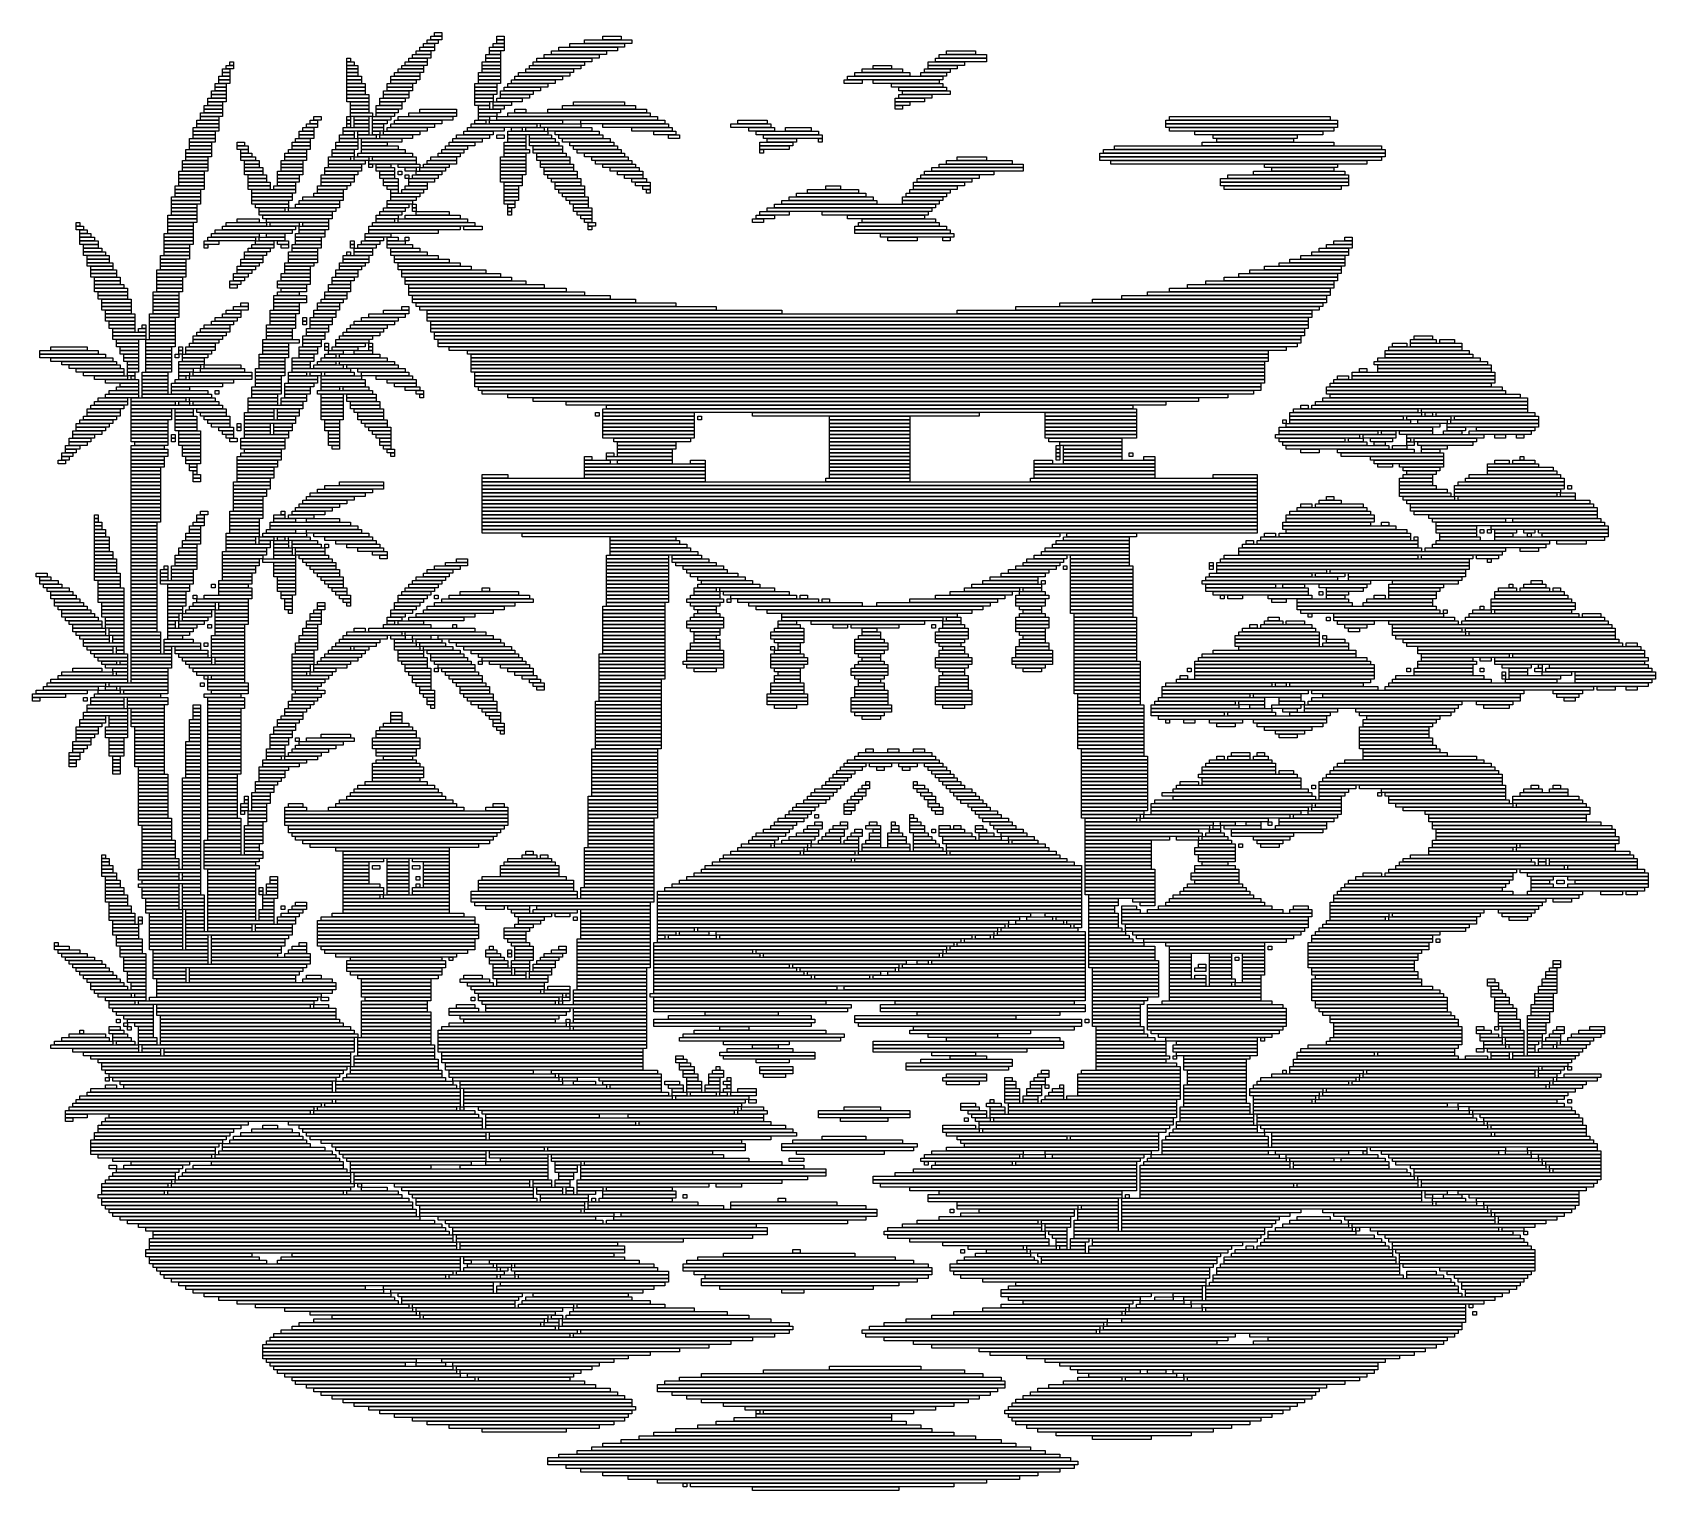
# Model space of a CAD drawing. Extents: x 290 to 734, y 306 to 705.
import ezdxf

# ---------------------------------------------------------------- set-up
doc = ezdxf.new("R2010")
doc.units = 0

msp = doc.modelspace()

# ---------------------------------------------------------------- linework, layer by layer
for p, q in [((397, 702), (400, 702)), ((397, 701), (397, 702)), ((398, 703), (401, 703)), ((398, 702), (398, 703)), ((401, 702), (398, 702)), ((399, 704), (402, 704)), ((399, 703), (399, 704)), ((402, 703), (399, 703)), ((400, 705), (402, 705)), ((400, 704), (400, 705)), ((402, 704), (400, 704)), ((400, 702), (400, 701)), ((401, 703), (401, 702)), ((402, 705), (402, 704)), ((402, 704), (402, 703)), ((416, 702), (419, 702)), ((416, 701), (416, 702)), ((417, 704), (419, 704)), ((417, 703), (417, 704)), ((419, 703), (417, 703)), ((417, 703), (419, 703)), ((417, 702), (417, 703)), ((419, 702), (417, 702)), ((419, 704), (419, 703)), ((419, 703), (419, 702)), ((419, 702), (419, 701)), ((437, 702), (452, 702)), ((437, 701), (437, 702)), ((441, 703), (454, 703)), ((441, 702), (441, 703)), ((454, 702), (441, 702)), ((446, 704), (451, 704)), ((446, 703), (446, 704)), ((451, 703), (446, 703)), ((451, 704), (451, 703)), ((452, 702), (452, 701)), ((454, 703), (454, 702)), ((376, 698), (377, 698)), ((376, 697), (376, 698)), ((377, 698), (377, 697)), ((393, 698), (398, 698)), ((393, 697), (393, 698)), ((394, 699), (399, 699)), ((394, 698), (394, 699)), ((399, 698), (394, 698)), ((395, 700), (399, 700)), ((395, 699), (395, 700)), ((399, 699), (395, 699)), ((396, 701), (400, 701)), ((396, 700), (396, 701)), ((400, 700), (396, 700)), ((400, 701), (397, 701)), ((398, 698), (398, 697)), ((399, 700), (399, 699)), ((399, 699), (399, 698)), ((400, 701), (400, 700)), ((414, 699), (418, 699)), ((414, 698), (414, 699)), ((418, 698), (414, 698)), ((414, 698), (418, 698)), ((414, 697), (414, 698)), ((415, 701), (419, 701)), ((415, 700), (415, 701)), ((419, 700), (415, 700)), ((415, 700), (418, 700)), ((415, 699), (415, 700)), ((418, 699), (415, 699)), ((419, 701), (416, 701)), ((418, 700), (418, 699)), ((418, 699), (418, 698)), ((418, 698), (418, 697)), ((419, 701), (419, 700)), ((428, 698), (443, 698)), ((428, 697), (428, 698)), ((430, 699), (445, 699)), ((430, 698), (430, 699)), ((445, 698), (430, 698)), ((432, 700), (447, 700)), ((432, 699), (432, 700)), ((447, 699), (432, 699)), ((434, 701), (450, 701)), ((434, 700), (434, 701)), ((450, 700), (434, 700)), ((452, 701), (437, 701)), ((443, 698), (443, 697)), ((445, 699), (445, 698)), ((447, 700), (447, 699)), ((450, 701), (450, 700)), ((537, 698), (551, 698)), ((537, 697), (537, 698)), ((538, 699), (551, 699)), ((538, 698), (538, 699)), ((551, 698), (538, 698)), ((540, 700), (548, 700)), ((540, 699), (540, 700)), ((548, 699), (540, 699)), ((548, 700), (548, 699)), ((551, 699), (551, 698)), ((551, 698), (551, 697)), ((341, 693), (344, 693)), ((341, 692), (341, 693)), ((342, 695), (344, 695)), ((342, 694), (342, 695)), ((344, 694), (342, 694)), ((342, 694), (344, 694)), ((342, 693), (342, 694)), ((344, 693), (342, 693)), ((343, 696), (345, 696)), ((343, 695), (343, 696)), ((345, 695), (343, 695)), ((344, 697), (345, 697)), ((344, 696), (344, 697)), ((345, 696), (344, 696)), ((344, 695), (344, 694)), ((344, 694), (344, 693)), ((344, 693), (344, 692)), ((345, 697), (345, 696)), ((345, 696), (345, 695)), ((377, 697), (376, 697)), ((376, 697), (378, 697)), ((376, 696), (376, 697)), ((378, 696), (376, 696)), ((376, 696), (379, 696)), ((376, 695), (376, 696)), ((379, 695), (376, 695)), ((376, 695), (379, 695)), ((376, 694), (376, 695)), ((379, 694), (376, 694)), ((376, 694), (379, 694)), ((376, 693), (376, 694)), ((379, 693), (376, 693)), ((376, 693), (380, 693)), ((376, 692), (376, 693)), ((378, 697), (378, 696)), ((379, 696), (379, 695)), ((379, 695), (379, 694)), ((379, 694), (379, 693)), ((380, 693), (380, 692)), ((388, 693), (396, 693)), ((388, 692), (388, 693)), ((389, 694), (396, 694)), ((389, 693), (389, 694)), ((396, 693), (389, 693)), ((390, 695), (397, 695)), ((390, 694), (390, 695)), ((397, 694), (390, 694)), ((391, 696), (397, 696)), ((391, 695), (391, 696)), ((397, 695), (391, 695)), ((392, 697), (398, 697)), ((392, 696), (392, 697)), ((398, 696), (392, 696)), ((398, 697), (393, 697)), ((396, 694), (396, 693)), ((396, 693), (396, 692)), ((397, 696), (397, 695)), ((397, 695), (397, 694)), ((398, 697), (398, 696)), ((412, 694), (418, 694)), ((412, 693), (412, 694)), ((418, 693), (412, 693)), ((412, 693), (418, 693)), ((412, 692), (412, 693)), ((413, 697), (418, 697)), ((413, 696), (413, 697)), ((418, 696), (413, 696)), ((413, 696), (418, 696)), ((413, 695), (413, 696)), ((418, 695), (413, 695)), ((413, 695), (418, 695)), ((413, 694), (413, 695)), ((418, 694), (413, 694)), ((418, 697), (414, 697)), ((418, 697), (418, 696)), ((418, 696), (418, 695)), ((418, 695), (418, 694)), ((418, 694), (418, 693)), ((418, 693), (418, 692)), ((422, 693), (435, 693)), ((422, 692), (422, 693)), ((423, 694), (437, 694)), ((423, 693), (423, 694)), ((437, 693), (423, 693)), ((425, 695), (438, 695)), ((425, 694), (425, 695)), ((438, 694), (425, 694)), ((426, 696), (440, 696)), ((426, 695), (426, 696)), ((440, 695), (426, 695)), ((427, 697), (441, 697)), ((427, 696), (427, 697)), ((441, 696), (427, 696)), ((443, 697), (428, 697)), ((435, 693), (435, 692)), ((437, 694), (437, 693)), ((438, 695), (438, 694)), ((440, 696), (440, 695)), ((441, 697), (441, 696)), ((513, 693), (539, 693)), ((513, 692), (513, 693)), ((515, 694), (530, 694)), ((515, 693), (515, 694)), ((530, 693), (515, 693)), ((517, 695), (528, 695)), ((517, 694), (517, 695)), ((528, 694), (517, 694)), ((520, 696), (525, 696)), ((520, 695), (520, 696)), ((525, 695), (520, 695)), ((525, 696), (525, 695)), ((528, 695), (528, 694)), ((530, 694), (530, 693)), ((533, 694), (540, 694)), ((533, 693), (533, 694)), ((540, 693), (533, 693)), ((534, 695), (541, 695)), ((534, 694), (534, 695)), ((541, 694), (534, 694)), ((535, 697), (545, 697)), ((535, 696), (535, 697)), ((545, 696), (535, 696)), ((535, 696), (543, 696)), ((535, 695), (535, 696)), ((543, 695), (535, 695)), ((551, 697), (537, 697)), ((539, 693), (539, 692)), ((540, 694), (540, 693)), ((541, 695), (541, 694)), ((543, 696), (543, 695)), ((545, 697), (545, 696)), ((339, 689), (343, 689)), ((339, 688), (339, 689)), ((340, 691), (343, 691)), ((340, 690), (340, 691)), ((343, 690), (340, 690)), ((340, 690), (343, 690)), ((340, 689), (340, 690)), ((343, 689), (340, 689)), ((344, 692), (341, 692)), ((341, 692), (344, 692)), ((341, 691), (341, 692)), ((344, 691), (341, 691)), ((343, 691), (343, 690)), ((343, 690), (343, 689)), ((343, 689), (343, 688)), ((344, 692), (344, 691)), ((380, 692), (376, 692)), ((376, 692), (380, 692)), ((376, 691), (376, 692)), ((380, 691), (376, 691)), ((376, 691), (381, 691)), ((376, 690), (376, 691)), ((381, 690), (376, 690)), ((376, 690), (381, 690)), ((376, 689), (376, 690)), ((381, 689), (376, 689)), ((376, 689), (381, 689)), ((376, 688), (376, 689)), ((380, 692), (380, 691)), ((381, 691), (381, 690)), ((381, 690), (381, 689)), ((381, 689), (381, 688)), ((386, 689), (393, 689)), ((386, 688), (386, 689)), ((387, 691), (394, 691)), ((387, 690), (387, 691)), ((394, 690), (387, 690)), ((387, 690), (394, 690)), ((387, 689), (387, 690)), ((394, 689), (387, 689)), ((396, 692), (388, 692)), ((388, 692), (395, 692)), ((388, 691), (388, 692)), ((395, 691), (388, 691)), ((393, 689), (393, 688)), ((394, 691), (394, 690)), ((394, 690), (394, 689)), ((395, 692), (395, 691)), ((411, 691), (417, 691)), ((411, 690), (411, 691)), ((417, 690), (411, 690)), ((411, 690), (417, 690)), ((411, 689), (411, 690)), ((417, 689), (411, 689)), ((411, 689), (417, 689)), ((411, 688), (411, 689)), ((418, 692), (412, 692)), ((412, 692), (418, 692)), ((412, 691), (412, 692)), ((418, 691), (412, 691)), ((417, 691), (417, 690)), ((417, 690), (417, 689)), ((417, 689), (417, 688)), ((418, 692), (418, 691)), ((418, 689), (427, 689)), ((418, 688), (418, 689)), ((419, 690), (429, 690)), ((419, 689), (419, 690)), ((429, 689), (419, 689)), ((420, 691), (431, 691)), ((420, 690), (420, 691)), ((431, 690), (420, 690)), ((421, 692), (433, 692)), ((421, 691), (421, 692)), ((433, 691), (421, 691)), ((435, 692), (422, 692)), ((427, 689), (427, 688)), ((429, 690), (429, 689)), ((431, 691), (431, 690)), ((433, 692), (433, 691)), ((512, 692), (517, 692)), ((512, 691), (512, 692)), ((517, 691), (512, 691)), ((539, 692), (513, 692)), ((517, 692), (517, 691)), ((520, 692), (538, 692)), ((520, 691), (520, 692)), ((538, 691), (520, 691)), ((525, 691), (539, 691)), ((525, 690), (525, 691)), ((539, 690), (525, 690)), ((527, 690), (540, 690)), ((527, 689), (527, 690)), ((540, 689), (527, 689)), ((528, 689), (541, 689)), ((528, 688), (528, 689)), ((538, 692), (538, 691)), ((539, 691), (539, 690)), ((540, 690), (540, 689)), ((541, 689), (541, 688)), ((337, 685), (342, 685)), ((337, 684), (337, 685)), ((342, 684), (337, 684)), ((337, 684), (342, 684)), ((337, 683), (337, 684)), ((338, 687), (343, 687)), ((338, 686), (338, 687)), ((343, 686), (338, 686)), ((338, 686), (342, 686)), ((338, 685), (338, 686)), ((342, 685), (338, 685)), ((343, 688), (339, 688)), ((339, 688), (343, 688)), ((339, 687), (339, 688)), ((343, 687), (339, 687)), ((342, 686), (342, 685)), ((342, 685), (342, 684)), ((342, 684), (342, 683)), ((343, 688), (343, 687)), ((343, 687), (343, 686)), ((381, 688), (376, 688)), ((376, 688), (382, 688)), ((376, 687), (376, 688)), ((382, 687), (376, 687)), ((376, 687), (382, 687)), ((376, 686), (376, 687)), ((382, 686), (376, 686)), ((377, 686), (382, 686)), ((377, 685), (377, 686)), ((382, 685), (377, 685)), ((377, 685), (382, 685)), ((377, 684), (377, 685)), ((382, 684), (377, 684)), ((377, 684), (382, 684)), ((377, 683), (377, 684)), ((382, 688), (382, 687)), ((382, 687), (382, 686)), ((382, 686), (382, 685)), ((382, 685), (382, 684)), ((382, 684), (382, 683)), ((384, 685), (391, 685)), ((384, 684), (384, 685)), ((391, 684), (384, 684)), ((384, 684), (390, 684)), ((384, 683), (384, 684)), ((385, 687), (392, 687)), ((385, 686), (385, 687)), ((392, 686), (385, 686)), ((385, 686), (391, 686)), ((385, 685), (385, 686)), ((391, 685), (385, 685)), ((393, 688), (386, 688)), ((386, 688), (393, 688)), ((386, 687), (386, 688)), ((393, 687), (386, 687)), ((390, 684), (390, 683)), ((391, 686), (391, 685)), ((391, 685), (391, 684)), ((392, 687), (392, 686)), ((393, 688), (393, 687)), ((396, 684), (406, 684)), ((396, 683), (396, 684)), ((406, 684), (406, 683)), ((417, 688), (411, 688)), ((411, 688), (416, 688)), ((411, 687), (411, 688)), ((416, 687), (411, 687)), ((411, 687), (416, 687)), ((411, 686), (411, 687)), ((416, 686), (411, 686)), ((411, 686), (415, 686)), ((411, 685), (411, 686)), ((415, 685), (411, 685)), ((412, 685), (415, 685)), ((412, 684), (412, 685)), ((415, 684), (412, 684)), ((412, 684), (418, 684)), ((412, 683), (412, 684)), ((415, 686), (415, 685)), ((415, 685), (415, 684)), ((416, 688), (416, 687)), ((416, 687), (416, 686)), ((416, 686), (421, 686)), ((416, 685), (416, 686)), ((421, 685), (416, 685)), ((416, 685), (419, 685)), ((416, 684), (416, 685)), ((419, 684), (416, 684)), ((417, 687), (424, 687)), ((417, 686), (417, 687)), ((424, 686), (417, 686)), ((427, 688), (418, 688)), ((418, 688), (426, 688)), ((418, 687), (418, 688)), ((426, 687), (418, 687)), ((418, 684), (418, 683)), ((419, 685), (419, 684)), ((421, 686), (421, 685)), ((422, 684), (425, 684)), ((422, 683), (422, 684)), ((424, 687), (424, 686)), ((425, 684), (425, 683)), ((426, 688), (426, 687)), ((431, 684), (458, 684)), ((431, 683), (431, 684)), ((435, 685), (455, 685)), ((435, 684), (435, 685)), ((455, 684), (435, 684)), ((438, 686), (452, 686)), ((438, 685), (438, 686)), ((452, 685), (438, 685)), ((452, 686), (452, 685)), ((455, 685), (455, 684)), ((458, 684), (458, 683)), ((526, 687), (534, 687)), ((526, 686), (526, 687)), ((534, 686), (526, 686)), ((526, 686), (530, 686)), ((526, 685), (526, 686)), ((530, 685), (526, 685)), ((526, 685), (528, 685)), ((526, 684), (526, 685)), ((528, 684), (526, 684)), ((527, 688), (536, 688)), ((527, 687), (527, 688)), ((536, 687), (527, 687)), ((541, 688), (528, 688)), ((528, 685), (528, 684)), ((530, 686), (530, 685)), ((534, 687), (534, 686)), ((536, 688), (536, 687)), ((335, 681), (341, 681)), ((335, 680), (335, 681)), ((341, 680), (335, 680)), ((335, 680), (341, 680)), ((335, 679), (335, 680)), ((336, 683), (342, 683)), ((336, 682), (336, 683)), ((342, 682), (336, 682)), ((336, 682), (341, 682)), ((336, 681), (336, 682)), ((341, 681), (336, 681)), ((342, 683), (337, 683)), ((341, 682), (341, 681)), ((341, 681), (341, 680)), ((341, 680), (341, 679)), ((342, 683), (342, 682)), ((365, 680), (368, 680)), ((365, 679), (365, 680)), ((366, 681), (368, 681)), ((366, 680), (366, 681)), ((368, 680), (366, 680)), ((367, 682), (369, 682)), ((367, 681), (367, 682)), ((369, 681), (367, 681)), ((368, 681), (368, 680)), ((368, 680), (368, 679)), ((369, 682), (369, 681)), ((376, 682), (377, 682)), ((376, 681), (376, 682)), ((377, 681), (376, 681)), ((376, 681), (377, 681)), ((376, 680), (376, 681)), ((377, 680), (376, 680)), ((376, 680), (377, 680)), ((376, 679), (376, 680)), ((382, 683), (377, 683)), ((377, 683), (383, 683)), ((377, 682), (377, 683)), ((383, 682), (377, 682)), ((377, 682), (377, 681)), ((377, 681), (377, 680)), ((377, 680), (377, 679)), ((378, 682), (382, 682)), ((378, 681), (378, 682)), ((382, 681), (378, 681)), ((378, 681), (382, 681)), ((378, 680), (378, 681)), ((382, 680), (378, 680)), ((378, 680), (382, 680)), ((378, 679), (378, 680)), ((382, 682), (382, 681)), ((382, 681), (382, 680)), ((382, 680), (382, 679)), ((383, 683), (383, 682)), ((383, 682), (388, 682)), ((383, 681), (383, 682)), ((388, 681), (383, 681)), ((383, 681), (387, 681)), ((383, 680), (383, 681)), ((387, 680), (383, 680)), ((383, 680), (386, 680)), ((383, 679), (383, 680)), ((390, 683), (384, 683)), ((384, 683), (389, 683)), ((384, 682), (384, 683)), ((389, 682), (384, 682)), ((386, 680), (386, 679)), ((387, 681), (387, 680)), ((388, 682), (388, 681)), ((388, 680), (400, 680)), ((388, 679), (388, 680)), ((389, 683), (389, 682)), ((389, 681), (402, 681)), ((389, 680), (389, 681)), ((402, 680), (389, 680)), ((390, 682), (405, 682)), ((390, 681), (390, 682)), ((405, 681), (390, 681)), ((393, 683), (406, 683)), ((393, 682), (393, 683)), ((406, 682), (393, 682)), ((406, 683), (396, 683)), ((400, 680), (400, 679)), ((402, 681), (402, 680)), ((405, 682), (405, 681)), ((406, 683), (406, 682)), ((410, 680), (428, 680)), ((410, 679), (410, 680)), ((411, 681), (414, 681)), ((411, 680), (411, 681)), ((414, 680), (411, 680)), ((418, 683), (412, 683)), ((412, 683), (417, 683)), ((412, 682), (412, 683)), ((417, 682), (412, 682)), ((412, 682), (415, 682)), ((412, 681), (412, 682)), ((415, 681), (412, 681)), ((414, 681), (414, 680)), ((415, 682), (415, 681)), ((415, 681), (435, 681)), ((415, 680), (415, 681)), ((435, 680), (415, 680)), ((417, 683), (417, 682)), ((417, 682), (461, 682)), ((417, 681), (417, 682)), ((461, 681), (417, 681)), ((420, 683), (459, 683)), ((420, 682), (420, 683)), ((459, 682), (420, 682)), ((425, 683), (422, 683)), ((428, 680), (428, 679)), ((429, 680), (440, 680)), ((429, 679), (429, 680)), ((458, 683), (431, 683)), ((435, 681), (435, 680)), ((440, 681), (463, 681)), ((440, 680), (440, 681)), ((463, 680), (440, 680)), ((440, 680), (440, 679)), ((446, 680), (464, 680)), ((446, 679), (446, 680)), ((459, 683), (459, 682)), ((461, 682), (461, 681)), ((463, 681), (463, 680)), ((464, 680), (464, 679)), ((481, 680), (492, 680)), ((481, 679), (481, 680)), ((483, 681), (491, 681)), ((483, 680), (483, 681)), ((491, 680), (483, 680)), ((491, 681), (491, 680)), ((492, 680), (492, 679)), ((600, 681), (647, 681)), ((600, 680), (600, 681)), ((647, 680), (600, 680)), ((600, 680), (647, 680)), ((600, 679), (600, 680)), ((601, 682), (645, 682)), ((601, 681), (601, 682)), ((645, 681), (601, 681)), ((645, 682), (645, 681)), ((647, 681), (647, 680)), ((647, 680), (647, 679)), ((333, 676), (340, 676)), ((333, 675), (333, 676)), ((340, 675), (333, 675)), ((333, 675), (339, 675)), ((333, 674), (333, 675)), ((334, 679), (341, 679)), ((334, 678), (334, 679)), ((341, 678), (334, 678)), ((334, 678), (340, 678)), ((334, 677), (334, 678)), ((340, 677), (334, 677)), ((334, 677), (340, 677)), ((334, 676), (334, 677)), ((340, 676), (334, 676)), ((341, 679), (335, 679)), ((339, 675), (339, 674)), ((340, 678), (340, 677)), ((340, 677), (340, 676)), ((340, 676), (340, 675)), ((341, 679), (341, 678)), ((346, 675), (348, 675)), ((346, 674), (346, 675)), ((348, 675), (348, 674)), ((361, 675), (366, 675)), ((361, 674), (361, 675)), ((362, 676), (366, 676)), ((362, 675), (362, 676)), ((366, 675), (362, 675)), ((363, 678), (367, 678)), ((363, 677), (363, 678)), ((367, 677), (363, 677)), ((363, 677), (367, 677)), ((363, 676), (363, 677)), ((367, 676), (363, 676)), ((364, 679), (367, 679)), ((364, 678), (364, 679)), ((367, 678), (364, 678)), ((368, 679), (365, 679)), ((366, 676), (366, 675)), ((366, 675), (366, 674)), ((367, 679), (367, 678)), ((367, 678), (367, 677)), ((367, 677), (367, 676)), ((373, 675), (379, 675)), ((373, 674), (373, 675)), ((374, 677), (378, 677)), ((374, 676), (374, 677)), ((378, 676), (374, 676)), ((374, 676), (379, 676)), ((374, 675), (374, 676)), ((379, 675), (374, 675)), ((375, 679), (382, 679)), ((375, 678), (375, 679)), ((382, 678), (375, 678)), ((375, 678), (378, 678)), ((375, 677), (375, 678)), ((378, 677), (375, 677)), ((377, 679), (376, 679)), ((382, 679), (378, 679)), ((378, 678), (378, 677)), ((378, 677), (378, 676)), ((379, 678), (382, 678)), ((379, 677), (379, 678)), ((382, 677), (379, 677)), ((379, 677), (384, 677)), ((379, 676), (379, 677)), ((384, 676), (379, 676)), ((379, 676), (379, 675)), ((379, 675), (379, 674)), ((380, 676), (391, 676)), ((380, 675), (380, 676)), ((391, 675), (380, 675)), ((380, 675), (387, 675)), ((380, 674), (380, 675)), ((382, 679), (382, 678)), ((382, 678), (382, 677)), ((386, 679), (383, 679)), ((383, 679), (386, 679)), ((383, 678), (383, 679)), ((386, 678), (383, 678)), ((383, 678), (385, 678)), ((383, 677), (383, 678)), ((385, 677), (383, 677)), ((384, 677), (384, 676)), ((385, 678), (385, 677)), ((385, 677), (394, 677)), ((385, 676), (385, 677)), ((394, 676), (385, 676)), ((386, 679), (386, 678)), ((386, 678), (396, 678)), ((386, 677), (386, 678)), ((396, 677), (386, 677)), ((387, 679), (398, 679)), ((387, 678), (387, 679)), ((398, 678), (387, 678)), ((387, 675), (387, 674)), ((400, 679), (388, 679)), ((391, 676), (391, 675)), ((394, 677), (394, 676)), ((396, 678), (396, 677)), ((398, 679), (398, 678)), ((404, 675), (411, 675)), ((404, 674), (404, 675)), ((405, 676), (413, 676)), ((405, 675), (405, 676)), ((413, 675), (405, 675)), ((406, 677), (415, 677)), ((406, 676), (406, 677)), ((415, 676), (406, 676)), ((408, 678), (416, 678)), ((408, 677), (408, 678)), ((416, 677), (408, 677)), ((409, 679), (419, 679)), ((409, 678), (409, 679)), ((419, 678), (409, 678)), ((428, 679), (410, 679)), ((411, 675), (411, 674)), ((413, 676), (413, 675)), ((415, 677), (415, 676)), ((416, 678), (416, 677)), ((417, 677), (419, 677)), ((417, 676), (417, 677)), ((419, 676), (417, 676)), ((419, 679), (419, 678)), ((419, 677), (419, 676)), ((419, 675), (425, 675)), ((419, 674), (419, 675)), ((420, 678), (431, 678)), ((420, 677), (420, 678)), ((431, 677), (420, 677)), ((420, 677), (425, 677)), ((420, 676), (420, 677)), ((425, 676), (420, 676)), ((420, 676), (425, 676)), ((420, 675), (420, 676)), ((425, 675), (420, 675)), ((421, 679), (424, 679)), ((421, 678), (421, 679)), ((424, 678), (421, 678)), ((424, 679), (424, 678)), ((425, 679), (430, 679)), ((425, 678), (425, 679)), ((430, 678), (425, 678)), ((425, 677), (425, 676)), ((425, 676), (425, 675)), ((425, 675), (425, 674)), ((426, 677), (432, 677)), ((426, 676), (426, 677)), ((432, 676), (426, 676)), ((426, 676), (433, 676)), ((426, 675), (426, 676)), ((433, 675), (426, 675)), ((426, 675), (434, 675)), ((426, 674), (426, 675)), ((440, 679), (429, 679)), ((430, 679), (430, 678)), ((431, 679), (443, 679)), ((431, 678), (431, 679)), ((443, 678), (431, 678)), ((431, 678), (431, 677)), ((432, 677), (432, 676)), ((433, 678), (445, 678)), ((433, 677), (433, 678)), ((445, 677), (433, 677)), ((433, 676), (433, 675)), ((434, 677), (446, 677)), ((434, 676), (434, 677)), ((446, 676), (434, 676)), ((434, 675), (434, 674)), ((435, 676), (448, 676)), ((435, 675), (435, 676)), ((448, 675), (435, 675)), ((437, 675), (449, 675)), ((437, 674), (437, 675)), ((443, 679), (443, 678)), ((445, 678), (445, 677)), ((464, 679), (446, 679)), ((446, 677), (446, 676)), ((448, 676), (448, 675)), ((449, 675), (449, 674)), ((454, 679), (465, 679)), ((454, 678), (454, 679)), ((465, 678), (454, 678)), ((460, 678), (466, 678)), ((460, 677), (460, 678)), ((466, 677), (460, 677)), ((464, 677), (467, 677)), ((464, 676), (464, 677)), ((467, 676), (464, 676)), ((465, 679), (465, 678)), ((466, 678), (466, 677)), ((467, 677), (467, 676)), ((492, 679), (481, 679)), ((486, 679), (493, 679)), ((486, 678), (486, 679)), ((493, 678), (486, 678)), ((488, 678), (505, 678)), ((488, 677), (488, 678)), ((505, 677), (488, 677)), ((489, 675), (498, 675)), ((489, 674), (489, 675)), ((490, 677), (506, 677)), ((490, 676), (490, 677)), ((506, 676), (490, 676)), ((491, 676), (499, 676)), ((491, 675), (491, 676)), ((499, 675), (491, 675)), ((493, 679), (493, 678)), ((496, 679), (503, 679)), ((496, 678), (496, 679)), ((503, 678), (496, 678)), ((498, 675), (498, 674)), ((499, 676), (499, 675)), ((503, 679), (503, 678)), ((505, 678), (505, 677)), ((505, 676), (506, 676)), ((505, 675), (505, 676)), ((506, 675), (505, 675)), ((506, 677), (506, 676)), ((506, 676), (506, 675)), ((647, 679), (600, 679)), ((601, 679), (646, 679)), ((601, 678), (601, 679)), ((646, 678), (601, 678)), ((608, 678), (643, 678)), ((608, 677), (608, 678)), ((643, 677), (608, 677)), ((610, 675), (646, 675)), ((610, 674), (610, 675)), ((613, 677), (636, 677)), ((613, 676), (613, 677)), ((636, 676), (613, 676)), ((614, 676), (635, 676)), ((614, 675), (614, 676)), ((635, 675), (614, 675)), ((635, 676), (635, 675)), ((636, 677), (636, 676)), ((643, 678), (643, 677)), ((646, 679), (646, 678)), ((646, 675), (646, 674)), ((332, 673), (339, 673)), ((332, 672), (332, 673)), ((339, 672), (332, 672)), ((332, 672), (339, 672)), ((332, 671), (332, 672)), ((339, 671), (332, 671)), ((332, 671), (338, 671)), ((332, 670), (332, 671)), ((339, 674), (333, 674)), ((333, 674), (339, 674)), ((333, 673), (333, 674)), ((339, 673), (333, 673)), ((338, 671), (338, 670)), ((339, 674), (339, 673)), ((339, 673), (339, 672)), ((339, 672), (339, 671)), ((348, 674), (346, 674)), ((346, 674), (349, 674)), ((346, 673), (346, 674)), ((349, 673), (346, 673)), ((347, 673), (349, 673)), ((347, 672), (347, 673)), ((349, 672), (347, 672)), ((347, 672), (350, 672)), ((347, 671), (347, 672)), ((350, 671), (347, 671)), ((347, 671), (351, 671)), ((347, 670), (347, 671)), ((349, 674), (349, 673)), ((349, 673), (349, 672)), ((350, 672), (350, 671)), ((351, 671), (351, 670)), ((359, 672), (365, 672)), ((359, 671), (359, 672)), ((365, 671), (359, 671)), ((359, 671), (365, 671)), ((359, 670), (359, 671)), ((360, 673), (365, 673)), ((360, 672), (360, 673)), ((365, 672), (360, 672)), ((366, 674), (361, 674)), ((361, 674), (366, 674)), ((361, 673), (361, 674)), ((366, 673), (361, 673)), ((365, 673), (365, 672)), ((365, 672), (365, 671)), ((365, 671), (365, 670)), ((366, 674), (366, 673)), ((371, 671), (377, 671)), ((371, 670), (371, 671)), ((372, 673), (378, 673)), ((372, 672), (372, 673)), ((378, 672), (372, 672)), ((372, 672), (378, 672)), ((372, 671), (372, 672)), ((378, 671), (372, 671)), ((379, 674), (373, 674)), ((373, 674), (379, 674)), ((373, 673), (373, 674)), ((379, 673), (373, 673)), ((377, 671), (377, 670)), ((378, 673), (378, 672)), ((378, 672), (378, 671)), ((378, 671), (382, 671)), ((378, 670), (378, 671)), ((379, 674), (379, 673)), ((379, 672), (394, 672)), ((379, 671), (379, 672)), ((394, 671), (379, 671)), ((387, 674), (380, 674)), ((380, 674), (390, 674)), ((380, 673), (380, 674)), ((390, 673), (380, 673)), ((380, 673), (392, 673)), ((380, 672), (380, 673)), ((392, 672), (380, 672)), ((382, 671), (382, 670)), ((383, 671), (395, 671)), ((383, 670), (383, 671)), ((390, 674), (390, 673)), ((392, 673), (392, 672)), ((394, 672), (394, 671)), ((395, 671), (395, 670)), ((399, 671), (406, 671)), ((399, 670), (399, 671)), ((401, 672), (407, 672)), ((401, 671), (401, 672)), ((407, 671), (401, 671)), ((402, 673), (408, 673)), ((402, 672), (402, 673)), ((408, 672), (402, 672)), ((403, 674), (409, 674)), ((403, 673), (403, 674)), ((409, 673), (403, 673)), ((411, 674), (404, 674)), ((406, 671), (406, 670)), ((407, 672), (407, 671)), ((408, 673), (408, 672)), ((409, 674), (409, 673)), ((418, 671), (425, 671)), ((418, 670), (418, 671)), ((425, 674), (419, 674)), ((419, 674), (425, 674)), ((419, 673), (419, 674)), ((425, 673), (419, 673)), ((419, 673), (426, 673)), ((419, 672), (419, 673)), ((426, 672), (419, 672)), ((419, 672), (425, 672)), ((419, 671), (419, 672)), ((425, 671), (419, 671)), ((425, 674), (425, 673)), ((425, 672), (425, 671)), ((425, 671), (425, 670)), ((434, 674), (426, 674)), ((426, 673), (426, 672)), ((427, 674), (435, 674)), ((427, 673), (427, 674)), ((435, 673), (427, 673)), ((427, 673), (435, 673)), ((427, 672), (427, 673)), ((435, 672), (427, 672)), ((428, 672), (436, 672)), ((428, 671), (428, 672)), ((436, 671), (428, 671)), ((428, 671), (437, 671)), ((428, 670), (428, 671)), ((435, 674), (435, 673)), ((435, 673), (435, 672)), ((436, 672), (436, 671)), ((449, 674), (437, 674)), ((437, 671), (437, 670)), ((438, 674), (450, 674)), ((438, 673), (438, 674)), ((450, 673), (438, 673)), ((439, 673), (451, 673)), ((439, 672), (439, 673)), ((451, 672), (439, 672)), ((441, 672), (452, 672)), ((441, 671), (441, 672)), ((452, 671), (441, 671)), ((443, 671), (453, 671)), ((443, 670), (443, 671)), ((450, 674), (450, 673)), ((451, 673), (451, 672)), ((452, 672), (452, 671)), ((453, 671), (453, 670)), ((498, 674), (489, 674)), ((489, 674), (497, 674)), ((489, 673), (489, 674)), ((497, 673), (489, 673)), ((489, 673), (490, 673)), ((489, 672), (489, 673)), ((490, 672), (489, 672)), ((490, 673), (490, 672)), ((497, 674), (497, 673)), ((543, 671), (551, 671)), ((543, 670), (543, 671)), ((551, 671), (551, 670)), ((582, 672), (660, 672)), ((582, 671), (582, 672)), ((660, 671), (582, 671)), ((582, 671), (659, 671)), ((582, 670), (582, 671)), ((583, 673), (660, 673)), ((583, 672), (583, 673)), ((660, 672), (583, 672)), ((586, 674), (659, 674)), ((586, 673), (586, 674)), ((659, 673), (586, 673)), ((646, 674), (610, 674)), ((659, 674), (659, 673)), ((659, 671), (659, 670)), ((660, 673), (660, 672)), ((660, 672), (660, 671)), ((330, 667), (337, 667)), ((330, 666), (330, 667)), ((337, 666), (330, 666)), ((330, 666), (337, 666)), ((330, 665), (330, 666)), ((331, 670), (338, 670)), ((331, 669), (331, 670)), ((338, 669), (331, 669)), ((331, 669), (338, 669)), ((331, 668), (331, 669)), ((338, 668), (331, 668)), ((331, 668), (338, 668)), ((331, 667), (331, 668)), ((338, 667), (331, 667)), ((338, 670), (332, 670)), ((337, 667), (337, 666)), ((337, 666), (337, 665)), ((338, 670), (338, 669)), ((338, 669), (338, 668)), ((338, 668), (338, 667)), ((351, 670), (347, 670)), ((348, 670), (352, 670)), ((348, 669), (348, 670)), ((352, 669), (348, 669)), ((348, 669), (352, 669)), ((348, 668), (348, 669)), ((352, 668), (348, 668)), ((348, 668), (353, 668)), ((348, 667), (348, 668)), ((353, 667), (348, 667)), ((348, 667), (353, 667)), ((348, 666), (348, 667)), ((353, 666), (348, 666)), ((349, 666), (354, 666)), ((349, 665), (349, 666)), ((352, 670), (352, 669)), ((352, 669), (352, 668)), ((353, 668), (353, 667)), ((353, 667), (353, 666)), ((354, 666), (354, 665)), ((357, 667), (364, 667)), ((357, 666), (357, 667)), ((364, 666), (357, 666)), ((357, 666), (363, 666)), ((357, 665), (357, 666)), ((358, 670), (364, 670)), ((358, 669), (358, 670)), ((364, 669), (358, 669)), ((358, 669), (364, 669)), ((358, 668), (358, 669)), ((364, 668), (358, 668)), ((358, 668), (364, 668)), ((358, 667), (358, 668)), ((364, 667), (358, 667)), ((365, 670), (359, 670)), ((363, 666), (363, 665)), ((364, 670), (364, 669)), ((364, 669), (364, 668)), ((364, 668), (364, 667)), ((364, 667), (364, 666)), ((369, 666), (378, 666)), ((369, 665), (369, 666)), ((370, 668), (380, 668)), ((370, 667), (370, 668)), ((380, 667), (370, 667)), ((370, 667), (379, 667)), ((370, 666), (370, 667)), ((379, 666), (370, 666)), ((377, 670), (371, 670)), ((371, 670), (381, 670)), ((371, 669), (371, 670)), ((381, 669), (371, 669)), ((371, 669), (380, 669)), ((371, 668), (371, 669)), ((380, 668), (371, 668)), ((382, 670), (378, 670)), ((378, 666), (378, 665)), ((379, 667), (379, 666)), ((380, 669), (380, 668)), ((380, 668), (380, 667)), ((381, 670), (381, 669)), ((382, 670), (395, 670)), ((382, 669), (382, 670)), ((395, 669), (382, 669)), ((382, 669), (383, 669)), ((382, 668), (382, 669)), ((383, 668), (382, 668)), ((395, 670), (383, 670)), ((383, 669), (383, 668)), ((384, 669), (388, 669)), ((384, 668), (384, 669)), ((388, 668), (384, 668)), ((384, 668), (389, 668)), ((384, 667), (384, 668)), ((389, 667), (384, 667)), ((385, 667), (389, 667)), ((385, 666), (385, 667)), ((389, 666), (385, 666)), ((385, 666), (389, 666)), ((385, 665), (385, 666)), ((388, 669), (388, 668)), ((389, 668), (389, 667)), ((389, 667), (389, 666)), ((389, 666), (389, 665)), ((390, 669), (396, 669)), ((390, 668), (390, 669)), ((396, 668), (390, 668)), ((390, 667), (391, 667)), ((390, 666), (390, 667)), ((391, 666), (390, 666)), ((391, 667), (391, 666)), ((392, 668), (395, 668)), ((392, 667), (392, 668)), ((395, 667), (392, 667)), ((392, 666), (393, 666)), ((392, 665), (392, 666)), ((393, 666), (393, 665)), ((394, 666), (401, 666)), ((394, 665), (394, 666)), ((395, 670), (395, 669)), ((395, 668), (395, 667)), ((395, 667), (402, 667)), ((395, 666), (395, 667)), ((402, 666), (395, 666)), ((396, 669), (396, 668)), ((396, 668), (403, 668)), ((396, 667), (396, 668)), ((403, 667), (396, 667)), ((397, 669), (404, 669)), ((397, 668), (397, 669)), ((404, 668), (397, 668)), ((398, 670), (406, 670)), ((398, 669), (398, 670)), ((406, 669), (398, 669)), ((406, 670), (399, 670)), ((401, 666), (401, 665)), ((402, 667), (402, 666)), ((403, 668), (403, 667)), ((404, 669), (404, 668)), ((406, 670), (406, 669)), ((425, 670), (418, 670)), ((418, 670), (425, 670)), ((418, 669), (418, 670)), ((425, 669), (418, 669)), ((418, 669), (425, 669)), ((418, 668), (418, 669)), ((425, 668), (418, 668)), ((418, 668), (425, 668)), ((418, 667), (418, 668)), ((425, 667), (418, 667)), ((418, 667), (425, 667)), ((418, 666), (418, 667)), ((425, 666), (418, 666)), ((418, 666), (424, 666)), ((418, 665), (418, 666)), ((424, 666), (424, 665)), ((425, 670), (425, 669)), ((425, 669), (425, 668)), ((425, 668), (425, 667)), ((425, 667), (425, 666)), ((437, 670), (428, 670)), ((429, 670), (437, 670)), ((429, 669), (429, 670)), ((437, 669), (429, 669)), ((429, 669), (438, 669)), ((429, 668), (429, 669)), ((438, 668), (429, 668)), ((430, 668), (438, 668)), ((430, 667), (430, 668)), ((438, 667), (430, 667)), ((430, 667), (439, 667)), ((430, 666), (430, 667)), ((439, 666), (430, 666)), ((431, 666), (439, 666)), ((431, 665), (431, 666)), ((437, 670), (437, 669)), ((438, 669), (438, 668)), ((438, 668), (438, 667)), ((439, 667), (439, 666)), ((439, 666), (439, 665)), ((453, 670), (443, 670)), ((444, 670), (454, 670)), ((444, 669), (444, 670)), ((454, 669), (444, 669)), ((446, 669), (455, 669)), ((446, 668), (446, 669)), ((455, 668), (446, 668)), ((448, 668), (456, 668)), ((448, 667), (448, 668)), ((456, 667), (448, 667)), ((450, 667), (457, 667)), ((450, 666), (450, 667)), ((457, 666), (450, 666)), ((452, 666), (457, 666)), ((452, 665), (452, 666)), ((454, 670), (454, 669)), ((455, 669), (455, 668)), ((456, 668), (456, 667)), ((457, 667), (457, 666)), ((457, 666), (457, 665)), ((533, 666), (549, 666)), ((533, 665), (533, 666)), ((534, 667), (553, 667)), ((534, 666), (534, 667)), ((553, 666), (534, 666)), ((536, 668), (561, 668)), ((536, 667), (536, 668)), ((561, 667), (536, 667)), ((538, 669), (561, 669)), ((538, 668), (538, 669)), ((561, 668), (538, 668)), ((540, 670), (558, 670)), ((540, 669), (540, 670)), ((558, 669), (540, 669)), ((551, 670), (543, 670)), ((549, 666), (549, 665)), ((553, 667), (553, 666)), ((558, 670), (558, 669)), ((561, 669), (561, 668)), ((561, 668), (561, 667)), ((659, 670), (582, 670)), ((585, 670), (655, 670)), ((585, 669), (585, 670)), ((655, 669), (585, 669)), ((617, 666), (650, 666)), ((617, 665), (617, 666)), ((624, 667), (649, 667)), ((624, 666), (624, 667)), ((649, 666), (624, 666)), ((627, 669), (647, 669)), ((627, 668), (627, 669)), ((647, 668), (627, 668)), ((629, 668), (646, 668)), ((629, 667), (629, 668)), ((646, 667), (629, 667)), ((646, 668), (646, 667)), ((647, 669), (647, 668)), ((649, 667), (649, 666)), ((650, 666), (650, 665)), ((655, 670), (655, 669)), ((329, 663), (337, 663)), ((329, 662), (329, 663)), ((337, 662), (329, 662)), ((329, 662), (336, 662)), ((329, 661), (329, 662)), ((337, 665), (330, 665)), ((330, 665), (337, 665)), ((330, 664), (330, 665)), ((337, 664), (330, 664)), ((330, 664), (337, 664)), ((330, 663), (330, 664)), ((337, 663), (330, 663)), ((336, 662), (336, 661)), ((337, 665), (337, 664)), ((337, 664), (337, 663)), ((337, 663), (337, 662)), ((354, 665), (349, 665)), ((349, 665), (354, 665)), ((349, 664), (349, 665)), ((354, 664), (349, 664)), ((349, 664), (355, 664)), ((349, 663), (349, 664)), ((355, 663), (349, 663)), ((349, 663), (355, 663)), ((349, 662), (349, 663)), ((355, 662), (349, 662)), ((350, 662), (362, 662)), ((350, 661), (350, 662)), ((354, 665), (354, 664)), ((355, 664), (355, 663)), ((355, 663), (355, 662)), ((356, 663), (362, 663)), ((356, 662), (356, 663)), ((362, 662), (356, 662)), ((363, 665), (357, 665)), ((357, 665), (363, 665)), ((357, 664), (357, 665)), ((363, 664), (357, 664)), ((357, 664), (362, 664)), ((357, 663), (357, 664)), ((362, 663), (357, 663)), ((362, 664), (362, 663)), ((362, 663), (362, 662)), ((362, 662), (362, 661)), ((363, 665), (363, 664)), ((368, 663), (376, 663)), ((368, 662), (368, 663)), ((376, 662), (368, 662)), ((368, 662), (375, 662)), ((368, 661), (368, 662)), ((378, 665), (369, 665)), ((369, 665), (378, 665)), ((369, 664), (369, 665)), ((378, 664), (369, 664)), ((369, 664), (377, 664)), ((369, 663), (369, 664)), ((377, 663), (369, 663)), ((375, 662), (375, 661)), ((376, 663), (376, 662)), ((377, 664), (377, 663)), ((378, 665), (378, 664)), ((389, 665), (385, 665)), ((386, 665), (390, 665)), ((386, 664), (386, 665)), ((390, 664), (386, 664)), ((386, 664), (390, 664)), ((386, 663), (386, 664)), ((390, 663), (386, 663)), ((387, 663), (390, 663)), ((387, 662), (387, 663)), ((390, 662), (387, 662)), ((388, 662), (390, 662)), ((388, 661), (388, 662)), ((390, 665), (390, 664)), ((390, 664), (390, 663)), ((390, 663), (390, 662)), ((390, 662), (390, 661)), ((391, 662), (397, 662)), ((391, 661), (391, 662)), ((393, 665), (392, 665)), ((392, 663), (398, 663)), ((392, 662), (392, 663)), ((398, 662), (392, 662)), ((393, 665), (400, 665)), ((393, 664), (393, 665)), ((400, 664), (393, 664)), ((393, 664), (398, 664)), ((393, 663), (393, 664)), ((398, 663), (393, 663)), ((401, 665), (394, 665)), ((397, 662), (397, 661)), ((398, 664), (398, 663)), ((398, 663), (398, 662)), ((400, 665), (400, 664)), ((424, 665), (418, 665)), ((418, 665), (424, 665)), ((418, 664), (418, 665)), ((424, 664), (418, 664)), ((419, 664), (424, 664)), ((419, 663), (419, 664)), ((424, 663), (419, 663)), ((419, 663), (423, 663)), ((419, 662), (419, 663)), ((423, 662), (419, 662)), ((419, 662), (423, 662)), ((419, 661), (419, 662)), ((423, 663), (423, 662)), ((423, 662), (423, 661)), ((424, 665), (424, 664)), ((424, 664), (424, 663)), ((439, 665), (431, 665)), ((432, 665), (440, 665)), ((432, 664), (432, 665)), ((440, 664), (432, 664)), ((433, 664), (440, 664)), ((433, 663), (433, 664)), ((440, 663), (433, 663)), ((433, 663), (441, 663)), ((433, 662), (433, 663)), ((441, 662), (433, 662)), ((434, 662), (441, 662)), ((434, 661), (434, 662)), ((440, 665), (440, 664)), ((440, 664), (440, 663)), ((441, 663), (441, 662)), ((441, 662), (441, 661)), ((457, 665), (452, 665)), ((454, 665), (458, 665)), ((454, 664), (454, 665)), ((458, 664), (454, 664)), ((455, 664), (459, 664)), ((455, 663), (455, 664)), ((459, 663), (455, 663)), ((457, 663), (459, 663)), ((457, 662), (457, 663)), ((459, 662), (457, 662)), ((458, 665), (458, 664)), ((458, 662), (459, 662)), ((458, 661), (458, 662)), ((459, 664), (459, 663)), ((459, 663), (459, 662)), ((459, 662), (459, 661)), ((502, 662), (516, 662)), ((502, 661), (502, 662)), ((507, 663), (511, 663)), ((507, 662), (507, 663)), ((511, 662), (507, 662)), ((511, 663), (511, 662)), ((516, 662), (516, 661)), ((530, 662), (541, 662)), ((530, 661), (530, 662)), ((531, 664), (545, 664)), ((531, 663), (531, 664)), ((545, 663), (531, 663)), ((531, 663), (543, 663)), ((531, 662), (531, 663)), ((543, 662), (531, 662)), ((532, 665), (547, 665)), ((532, 664), (532, 665)), ((547, 664), (532, 664)), ((549, 665), (533, 665)), ((541, 662), (541, 661)), ((543, 663), (543, 662)), ((545, 664), (545, 663)), ((547, 665), (547, 664)), ((615, 665), (650, 665)), ((615, 664), (615, 665)), ((650, 664), (615, 664)), ((615, 664), (650, 664)), ((615, 663), (615, 664)), ((650, 663), (615, 663)), ((616, 663), (648, 663)), ((616, 662), (616, 663)), ((648, 662), (616, 662)), ((650, 665), (617, 665)), ((648, 663), (648, 662)), ((650, 665), (650, 664)), ((650, 664), (650, 663)), ((328, 660), (336, 660)), ((328, 659), (328, 660)), ((336, 659), (328, 659)), ((328, 659), (336, 659)), ((328, 658), (328, 659)), ((336, 658), (328, 658)), ((328, 658), (335, 658)), ((328, 657), (328, 658)), ((336, 661), (329, 661)), ((329, 661), (336, 661)), ((329, 660), (329, 661)), ((336, 660), (329, 660)), ((335, 658), (335, 657)), ((336, 661), (336, 660)), ((336, 660), (336, 659)), ((336, 659), (336, 658)), ((362, 661), (350, 661)), ((350, 661), (361, 661)), ((350, 660), (350, 661)), ((361, 660), (350, 660)), ((350, 660), (361, 660)), ((350, 659), (350, 660)), ((361, 659), (350, 659)), ((350, 659), (360, 659)), ((350, 658), (350, 659)), ((360, 658), (350, 658)), ((351, 658), (360, 658)), ((351, 657), (351, 658)), ((360, 659), (360, 658)), ((360, 658), (360, 657)), ((361, 661), (361, 660)), ((361, 660), (361, 659)), ((362, 658), (374, 658)), ((362, 657), (362, 658)), ((363, 659), (374, 659)), ((363, 658), (363, 659)), ((374, 658), (363, 658)), ((364, 660), (375, 660)), ((364, 659), (364, 660)), ((375, 659), (364, 659)), ((367, 661), (375, 661)), ((367, 660), (367, 661)), ((375, 660), (367, 660)), ((375, 661), (368, 661)), ((374, 659), (374, 658)), ((374, 658), (374, 657)), ((375, 661), (375, 660)), ((375, 660), (375, 659)), ((387, 659), (394, 659)), ((387, 658), (387, 659)), ((394, 658), (387, 658)), ((387, 658), (393, 658)), ((387, 657), (387, 658)), ((390, 661), (388, 661)), ((388, 661), (396, 661)), ((388, 660), (388, 661)), ((396, 660), (388, 660)), ((388, 660), (395, 660)), ((388, 659), (388, 660)), ((395, 659), (388, 659)), ((397, 661), (391, 661)), ((393, 658), (393, 657)), ((394, 659), (394, 658)), ((394, 658), (395, 658)), ((394, 657), (394, 658)), ((395, 660), (395, 659)), ((395, 658), (395, 657)), ((396, 661), (396, 660)), ((423, 661), (419, 661)), ((419, 661), (423, 661)), ((419, 660), (419, 661)), ((423, 660), (419, 660)), ((419, 660), (423, 660)), ((419, 659), (419, 660)), ((423, 659), (419, 659)), ((419, 659), (422, 659)), ((419, 658), (419, 659)), ((422, 658), (419, 658)), ((420, 658), (422, 658)), ((420, 657), (420, 658)), ((422, 659), (422, 658)), ((422, 658), (422, 657)), ((423, 661), (423, 660)), ((423, 660), (423, 659)), ((441, 661), (434, 661)), ((435, 661), (441, 661)), ((435, 660), (435, 661)), ((441, 660), (435, 660)), ((436, 660), (442, 660)), ((436, 659), (436, 660)), ((442, 659), (436, 659)), ((437, 659), (442, 659)), ((437, 658), (437, 659)), ((442, 658), (437, 658)), ((438, 658), (442, 658)), ((438, 657), (438, 658)), ((441, 661), (441, 660)), ((442, 660), (442, 659)), ((442, 659), (442, 658)), ((442, 658), (442, 657)), ((459, 661), (458, 661)), ((493, 658), (537, 658)), ((493, 657), (493, 658)), ((495, 659), (521, 659)), ((495, 658), (495, 659)), ((521, 658), (495, 658)), ((497, 660), (520, 660)), ((497, 659), (497, 660)), ((520, 659), (497, 659)), ((499, 661), (518, 661)), ((499, 660), (499, 661)), ((518, 660), (499, 660)), ((516, 661), (502, 661)), ((518, 661), (518, 660)), ((520, 660), (520, 659)), ((521, 659), (521, 658)), ((528, 660), (539, 660)), ((528, 659), (528, 660)), ((539, 659), (528, 659)), ((528, 659), (538, 659)), ((528, 658), (528, 659)), ((538, 658), (528, 658)), ((529, 661), (540, 661)), ((529, 660), (529, 661)), ((540, 660), (529, 660)), ((541, 661), (530, 661)), ((537, 658), (537, 657)), ((538, 659), (538, 658)), ((539, 660), (539, 659)), ((540, 661), (540, 660)), ((302, 653), (303, 653)), ((302, 652), (302, 653)), ((303, 653), (303, 652)), ((327, 655), (335, 655)), ((327, 654), (327, 655)), ((335, 654), (327, 654)), ((327, 654), (335, 654)), ((327, 653), (327, 654)), ((335, 653), (327, 653)), ((327, 653), (334, 653)), ((327, 652), (327, 653)), ((335, 657), (328, 657)), ((328, 657), (335, 657)), ((328, 656), (328, 657)), ((335, 656), (328, 656)), ((328, 656), (335, 656)), ((328, 655), (328, 656)), ((335, 655), (328, 655)), ((334, 653), (334, 652)), ((335, 657), (335, 656)), ((335, 656), (335, 655)), ((335, 655), (335, 654)), ((335, 654), (335, 653)), ((343, 653), (354, 653)), ((343, 652), (343, 653)), ((346, 654), (352, 654)), ((346, 653), (346, 654)), ((352, 653), (346, 653)), ((360, 657), (351, 657)), ((352, 657), (359, 657)), ((352, 656), (352, 657)), ((359, 656), (352, 656)), ((352, 656), (372, 656)), ((352, 655), (352, 656)), ((372, 655), (352, 655)), ((352, 654), (352, 653)), ((353, 655), (372, 655)), ((353, 654), (353, 655)), ((372, 654), (353, 654)), ((354, 654), (371, 654)), ((354, 653), (354, 654)), ((371, 653), (354, 653)), ((354, 653), (354, 652)), ((355, 653), (363, 653)), ((355, 652), (355, 653)), ((359, 657), (359, 656)), ((360, 657), (373, 657)), ((360, 656), (360, 657)), ((373, 656), (360, 656)), ((374, 657), (362, 657)), ((363, 653), (363, 652)), ((364, 653), (371, 653)), ((364, 652), (364, 653)), ((371, 654), (371, 653)), ((371, 653), (371, 652)), ((372, 656), (372, 655)), ((372, 655), (372, 654)), ((373, 657), (373, 656)), ((383, 653), (411, 653)), ((383, 652), (383, 653)), ((384, 655), (390, 655)), ((384, 654), (384, 655)), ((390, 654), (384, 654)), ((384, 654), (389, 654)), ((384, 653), (384, 654)), ((389, 653), (384, 653)), ((385, 656), (391, 656)), ((385, 655), (385, 656)), ((391, 655), (385, 655)), ((386, 657), (392, 657)), ((386, 656), (386, 657)), ((392, 656), (386, 656)), ((393, 657), (387, 657)), ((389, 654), (389, 653)), ((390, 655), (390, 654)), ((390, 654), (409, 654)), ((390, 653), (390, 654)), ((409, 653), (390, 653)), ((391, 656), (391, 655)), ((392, 657), (392, 656)), ((392, 655), (407, 655)), ((392, 654), (392, 655)), ((407, 654), (392, 654)), ((395, 657), (394, 657)), ((394, 657), (395, 657)), ((394, 656), (394, 657)), ((395, 656), (394, 656)), ((395, 657), (395, 656)), ((395, 656), (404, 656)), ((395, 655), (395, 656)), ((404, 655), (395, 655)), ((404, 656), (404, 655)), ((407, 655), (407, 654)), ((409, 654), (409, 653)), ((411, 653), (411, 652)), ((422, 657), (420, 657)), ((420, 657), (421, 657)), ((420, 656), (420, 657)), ((421, 656), (420, 656)), ((420, 656), (421, 656)), ((420, 655), (420, 656)), ((421, 655), (420, 655)), ((421, 657), (421, 656)), ((421, 656), (421, 655)), ((442, 657), (438, 657)), ((438, 657), (443, 657)), ((438, 656), (438, 657)), ((443, 656), (438, 656)), ((439, 656), (443, 656)), ((439, 655), (439, 656)), ((443, 655), (439, 655)), ((440, 655), (443, 655)), ((440, 654), (440, 655)), ((443, 654), (440, 654)), ((441, 654), (443, 654)), ((441, 653), (441, 654)), ((443, 653), (441, 653)), ((442, 653), (444, 653)), ((442, 652), (442, 653)), ((443, 657), (443, 656)), ((443, 656), (443, 655)), ((443, 655), (443, 654)), ((443, 654), (443, 653)), ((444, 653), (444, 652)), ((487, 654), (490, 654)), ((487, 653), (487, 654)), ((490, 653), (487, 653)), ((488, 655), (493, 655)), ((488, 654), (488, 655)), ((493, 654), (488, 654)), ((489, 656), (497, 656)), ((489, 655), (489, 656)), ((497, 655), (489, 655)), ((490, 654), (490, 653)), ((491, 657), (536, 657)), ((491, 656), (491, 657)), ((536, 656), (491, 656)), ((537, 657), (493, 657)), ((493, 655), (493, 654)), ((497, 656), (497, 655)), ((506, 656), (535, 656)), ((506, 655), (506, 656)), ((535, 655), (506, 655)), ((513, 655), (534, 655)), ((513, 654), (513, 655)), ((534, 654), (513, 654)), ((516, 653), (538, 653)), ((516, 652), (516, 653)), ((517, 654), (537, 654)), ((517, 653), (517, 654)), ((537, 653), (517, 653)), ((534, 655), (534, 654)), ((535, 656), (535, 655)), ((536, 657), (536, 656)), ((537, 654), (537, 653)), ((538, 653), (538, 652)), ((303, 652), (302, 652)), ((302, 652), (304, 652)), ((302, 651), (302, 652)), ((304, 651), (302, 651)), ((303, 651), (305, 651)), ((303, 650), (303, 651)), ((305, 650), (303, 650)), ((303, 650), (306, 650)), ((303, 649), (303, 650)), ((306, 649), (303, 649)), ((303, 649), (307, 649)), ((303, 648), (303, 649)), ((304, 652), (304, 651)), ((305, 651), (305, 650)), ((306, 650), (306, 649)), ((307, 649), (307, 648)), ((326, 650), (334, 650)), ((326, 649), (326, 650)), ((334, 649), (326, 649)), ((326, 649), (334, 649)), ((326, 648), (326, 649)), ((334, 652), (327, 652)), ((327, 652), (334, 652)), ((327, 651), (327, 652)), ((334, 651), (327, 651)), ((327, 651), (334, 651)), ((327, 650), (327, 651)), ((334, 650), (327, 650)), ((334, 652), (334, 651)), ((334, 651), (334, 650)), ((334, 650), (334, 649)), ((334, 649), (334, 648)), ((338, 649), (351, 649)), ((338, 648), (338, 649)), ((339, 650), (352, 650)), ((339, 649), (339, 650)), ((352, 649), (339, 649)), ((340, 651), (361, 651)), ((340, 650), (340, 651)), ((361, 650), (340, 650)), ((342, 652), (362, 652)), ((342, 651), (342, 652)), ((362, 651), (342, 651)), ((354, 652), (343, 652)), ((351, 649), (351, 648)), ((352, 650), (352, 649)), ((352, 649), (359, 649)), ((352, 648), (352, 649)), ((354, 650), (359, 650)), ((354, 649), (354, 650)), ((359, 649), (354, 649)), ((363, 652), (355, 652)), ((359, 650), (359, 649)), ((359, 649), (359, 648)), ((361, 651), (361, 650)), ((362, 652), (362, 651)), ((362, 650), (370, 650)), ((362, 649), (362, 650)), ((370, 649), (362, 649)), ((362, 649), (369, 649)), ((362, 648), (362, 649)), ((363, 652), (371, 652)), ((363, 651), (363, 652)), ((371, 651), (363, 651)), ((363, 651), (370, 651)), ((363, 650), (363, 651)), ((370, 650), (363, 650)), ((371, 652), (364, 652)), ((369, 649), (369, 648)), ((370, 651), (370, 650)), ((370, 650), (370, 649)), ((371, 652), (371, 651)), ((381, 650), (388, 650)), ((381, 649), (381, 650)), ((388, 649), (381, 649)), ((381, 649), (386, 649)), ((381, 648), (381, 649)), ((382, 652), (407, 652)), ((382, 651), (382, 652)), ((407, 651), (382, 651)), ((382, 651), (401, 651)), ((382, 650), (382, 651)), ((401, 650), (382, 650)), ((411, 652), (383, 652)), ((386, 649), (386, 648)), ((387, 649), (390, 649)), ((387, 648), (387, 649)), ((388, 650), (388, 649)), ((390, 649), (390, 648)), ((392, 649), (393, 649)), ((392, 648), (392, 649)), ((393, 649), (393, 648)), ((401, 651), (401, 650)), ((407, 652), (407, 651)), ((408, 652), (413, 652)), ((408, 651), (408, 652)), ((413, 651), (408, 651)), ((413, 652), (413, 651)), ((444, 652), (442, 652)), ((442, 652), (443, 652)), ((442, 651), (442, 652)), ((443, 651), (442, 651)), ((443, 652), (443, 651)), ((515, 652), (540, 652)), ((515, 651), (515, 652)), ((540, 651), (515, 651)), ((515, 651), (541, 651)), ((515, 650), (515, 651)), ((541, 650), (515, 650)), ((538, 652), (516, 652)), ((522, 650), (542, 650)), ((522, 649), (522, 650)), ((542, 649), (522, 649)), ((524, 649), (532, 649)), ((524, 648), (524, 649)), ((532, 649), (532, 648)), ((539, 649), (541, 649)), ((539, 648), (539, 649)), ((540, 652), (540, 651)), ((541, 651), (541, 650)), ((541, 649), (541, 648)), ((542, 650), (542, 649)), ((649, 649), (651, 649)), ((649, 648), (649, 649)), ((651, 649), (651, 648)), ((307, 648), (303, 648)), ((303, 648), (308, 648)), ((303, 647), (303, 648)), ((308, 647), (303, 647)), ((304, 647), (308, 647)), ((304, 646), (304, 647)), ((308, 646), (304, 646)), ((304, 646), (309, 646)), ((304, 645), (304, 646)), ((309, 645), (304, 645)), ((304, 645), (310, 645)), ((304, 644), (304, 645)), ((310, 644), (304, 644)), ((305, 644), (311, 644)), ((305, 643), (305, 644)), ((308, 648), (308, 647)), ((308, 647), (308, 646)), ((309, 646), (309, 645)), ((310, 645), (310, 644)), ((311, 644), (311, 643)), ((325, 644), (333, 644)), ((325, 643), (325, 644)), ((334, 648), (326, 648)), ((326, 648), (334, 648)), ((326, 647), (326, 648)), ((334, 647), (326, 647)), ((326, 647), (333, 647)), ((326, 646), (326, 647)), ((333, 646), (326, 646)), ((326, 646), (333, 646)), ((326, 645), (326, 646)), ((333, 645), (326, 645)), ((326, 645), (333, 645)), ((326, 644), (326, 645)), ((333, 644), (326, 644)), ((333, 647), (333, 646)), ((333, 646), (333, 645)), ((333, 645), (333, 644)), ((333, 644), (333, 643)), ((334, 648), (334, 647)), ((337, 648), (341, 648)), ((337, 647), (337, 648)), ((341, 647), (337, 647)), ((337, 647), (338, 647)), ((337, 646), (337, 647)), ((338, 646), (337, 646)), ((351, 648), (338, 648)), ((338, 647), (338, 646)), ((341, 648), (341, 647)), ((348, 645), (354, 645)), ((348, 644), (348, 645)), ((354, 644), (348, 644)), ((348, 644), (353, 644)), ((348, 643), (348, 644)), ((349, 646), (355, 646)), ((349, 645), (349, 646)), ((355, 645), (349, 645)), ((350, 647), (356, 647)), ((350, 646), (350, 647)), ((356, 646), (350, 646)), ((351, 648), (356, 648)), ((351, 647), (351, 648)), ((356, 647), (351, 647)), ((359, 648), (352, 648)), ((353, 644), (353, 643)), ((354, 645), (354, 644)), ((355, 646), (355, 645)), ((356, 648), (356, 647)), ((356, 647), (356, 646)), ((357, 648), (360, 648)), ((357, 647), (357, 648)), ((360, 647), (357, 647)), ((358, 647), (360, 647)), ((358, 646), (358, 647)), ((360, 646), (358, 646)), ((360, 648), (360, 647)), ((360, 647), (360, 646)), ((360, 645), (368, 645)), ((360, 644), (360, 645)), ((368, 644), (360, 644)), ((360, 644), (368, 644)), ((360, 643), (360, 644)), ((361, 647), (369, 647)), ((361, 646), (361, 647)), ((369, 646), (361, 646)), ((361, 646), (368, 646)), ((361, 645), (361, 646)), ((368, 645), (361, 645)), ((369, 648), (362, 648)), ((362, 648), (369, 648)), ((362, 647), (362, 648)), ((369, 647), (362, 647)), ((368, 646), (368, 645)), ((368, 645), (368, 644)), ((368, 644), (368, 643)), ((369, 648), (369, 647)), ((369, 647), (369, 646)), ((375, 644), (382, 644)), ((375, 643), (375, 644)), ((376, 645), (377, 645)), ((376, 644), (376, 645)), ((377, 644), (376, 644)), ((377, 648), (378, 648)), ((377, 647), (377, 648)), ((378, 647), (377, 647)), ((377, 647), (378, 647)), ((377, 646), (377, 647)), ((378, 646), (377, 646)), ((377, 645), (377, 644)), ((378, 648), (378, 647)), ((378, 647), (378, 646)), ((378, 646), (383, 646)), ((378, 645), (378, 646)), ((383, 645), (378, 645)), ((378, 645), (383, 645)), ((378, 644), (378, 645)), ((383, 644), (378, 644)), ((379, 647), (384, 647)), ((379, 646), (379, 647)), ((384, 646), (379, 646)), ((380, 648), (385, 648)), ((380, 647), (380, 648)), ((385, 647), (380, 647)), ((386, 648), (381, 648)), ((382, 644), (382, 643)), ((383, 646), (383, 645)), ((383, 645), (383, 644)), ((384, 647), (384, 646)), ((385, 648), (385, 647)), ((390, 648), (387, 648)), ((387, 648), (392, 648)), ((387, 647), (387, 648)), ((392, 647), (387, 647)), ((387, 647), (394, 647)), ((387, 646), (387, 647)), ((394, 646), (387, 646)), ((388, 646), (396, 646)), ((388, 645), (388, 646)), ((396, 645), (388, 645)), ((388, 645), (398, 645)), ((388, 644), (388, 645)), ((398, 644), (388, 644)), ((389, 644), (401, 644)), ((389, 643), (389, 644)), ((393, 648), (392, 648)), ((392, 648), (392, 647)), ((394, 647), (394, 646)), ((396, 646), (396, 645)), ((398, 645), (398, 644)), ((401, 644), (401, 643)), ((532, 648), (524, 648)), ((541, 648), (539, 648)), ((637, 644), (649, 644)), ((637, 643), (637, 644)), ((640, 645), (650, 645)), ((640, 644), (640, 645)), ((650, 644), (640, 644)), ((642, 646), (650, 646)), ((642, 645), (642, 646)), ((650, 645), (642, 645)), ((644, 647), (651, 647)), ((644, 646), (644, 647)), ((651, 646), (644, 646)), ((646, 648), (651, 648)), ((646, 647), (646, 648)), ((651, 647), (646, 647)), ((651, 648), (649, 648)), ((649, 644), (649, 643)), ((650, 646), (650, 645)), ((650, 645), (650, 644)), ((651, 648), (651, 647)), ((651, 647), (651, 646)), ((311, 643), (305, 643)), ((305, 643), (311, 643)), ((305, 642), (305, 643)), ((311, 642), (305, 642)), ((305, 642), (312, 642)), ((305, 641), (305, 642)), ((312, 641), (305, 641)), ((306, 641), (312, 641)), ((306, 640), (306, 641)), ((312, 640), (306, 640)), ((306, 640), (313, 640)), ((306, 639), (306, 640)), ((311, 643), (311, 642)), ((312, 642), (312, 641)), ((312, 641), (312, 640)), ((313, 640), (313, 639)), ((324, 640), (332, 640)), ((324, 639), (324, 640)), ((333, 643), (325, 643)), ((325, 643), (332, 643)), ((325, 642), (325, 643)), ((332, 642), (325, 642)), ((325, 642), (332, 642)), ((325, 641), (325, 642)), ((332, 641), (325, 641)), ((325, 641), (332, 641)), ((325, 640), (325, 641)), ((332, 640), (325, 640)), ((332, 643), (332, 642)), ((332, 642), (332, 641)), ((332, 641), (332, 640)), ((332, 640), (332, 639)), ((346, 641), (351, 641)), ((346, 640), (346, 641)), ((351, 640), (346, 640)), ((346, 640), (350, 640)), ((346, 639), (346, 640)), ((347, 643), (353, 643)), ((347, 642), (347, 643)), ((353, 642), (347, 642)), ((347, 642), (352, 642)), ((347, 641), (347, 642)), ((352, 641), (347, 641)), ((353, 643), (348, 643)), ((350, 640), (350, 639)), ((351, 641), (351, 640)), ((352, 642), (352, 641)), ((353, 643), (353, 642)), ((359, 642), (367, 642)), ((359, 641), (359, 642)), ((367, 641), (359, 641)), ((359, 641), (366, 641)), ((359, 640), (359, 641)), ((366, 640), (359, 640)), ((359, 640), (366, 640)), ((359, 639), (359, 640)), ((368, 643), (360, 643)), ((360, 643), (368, 643)), ((360, 642), (360, 643)), ((368, 642), (360, 642)), ((366, 641), (366, 640)), ((366, 640), (366, 639)), ((367, 642), (367, 641)), ((368, 643), (368, 642)), ((373, 640), (379, 640)), ((373, 639), (373, 640)), ((374, 642), (381, 642)), ((374, 641), (374, 642)), ((381, 641), (374, 641)), ((374, 641), (380, 641)), ((374, 640), (374, 641)), ((380, 640), (374, 640)), ((382, 643), (375, 643)), ((375, 643), (382, 643)), ((375, 642), (375, 643)), ((382, 642), (375, 642)), ((379, 640), (379, 639)), ((380, 641), (380, 640)), ((381, 642), (381, 641)), ((382, 643), (382, 642)), ((401, 643), (389, 643)), ((389, 643), (404, 643)), ((389, 642), (389, 643)), ((404, 642), (389, 642)), ((390, 642), (407, 642)), ((390, 641), (390, 642)), ((407, 641), (390, 641)), ((390, 641), (410, 641)), ((390, 640), (390, 641)), ((410, 640), (390, 640)), ((391, 640), (414, 640)), ((391, 639), (391, 640)), ((404, 643), (404, 642)), ((407, 642), (407, 641)), ((410, 641), (410, 640)), ((414, 640), (414, 639)), ((623, 640), (648, 640)), ((623, 639), (623, 640)), ((627, 641), (648, 641)), ((627, 640), (627, 641)), ((648, 640), (627, 640)), ((631, 642), (649, 642)), ((631, 641), (631, 642)), ((649, 641), (631, 641)), ((634, 643), (649, 643)), ((634, 642), (634, 643)), ((649, 642), (634, 642)), ((649, 643), (637, 643)), ((648, 641), (648, 640)), ((648, 640), (648, 639)), ((649, 643), (649, 642)), ((649, 642), (649, 641)), ((313, 639), (306, 639)), ((306, 639), (313, 639)), ((306, 638), (306, 639)), ((313, 638), (306, 638)), ((307, 638), (314, 638)), ((307, 637), (307, 638)), ((314, 637), (307, 637)), ((307, 637), (314, 637)), ((307, 636), (307, 637)), ((314, 636), (307, 636)), ((307, 636), (315, 636)), ((307, 635), (307, 636)), ((315, 635), (307, 635)), ((307, 635), (316, 635)), ((307, 634), (307, 635)), ((313, 639), (313, 638)), ((314, 638), (314, 637)), ((314, 637), (314, 636)), ((315, 636), (315, 635)), ((316, 635), (316, 634)), ((332, 639), (324, 639)), ((324, 639), (332, 639)), ((324, 638), (324, 639)), ((332, 638), (324, 638)), ((324, 638), (331, 638)), ((324, 637), (324, 638)), ((331, 637), (324, 637)), ((324, 637), (331, 637)), ((324, 636), (324, 637)), ((331, 636), (324, 636)), ((324, 636), (331, 636)), ((324, 635), (324, 636)), ((331, 635), (324, 635)), ((324, 635), (331, 635)), ((324, 634), (324, 635)), ((331, 638), (331, 637)), ((331, 637), (331, 636)), ((331, 636), (331, 635)), ((331, 635), (331, 634)), ((332, 639), (332, 638)), ((344, 637), (347, 637)), ((344, 636), (344, 637)), ((347, 636), (344, 636)), ((344, 636), (346, 636)), ((344, 635), (344, 636)), ((346, 635), (344, 635)), ((345, 639), (349, 639)), ((345, 638), (345, 639)), ((349, 638), (345, 638)), ((345, 638), (348, 638)), ((345, 637), (345, 638)), ((348, 637), (345, 637)), ((350, 639), (346, 639)), ((346, 636), (346, 635)), ((347, 637), (347, 636)), ((348, 638), (348, 637)), ((349, 639), (349, 638)), ((357, 637), (366, 637)), ((357, 636), (357, 637)), ((366, 636), (357, 636)), ((357, 636), (365, 636)), ((357, 635), (357, 636)), ((365, 635), (357, 635)), ((358, 639), (366, 639)), ((358, 638), (358, 639)), ((366, 638), (358, 638)), ((358, 638), (366, 638)), ((358, 637), (358, 638)), ((366, 637), (358, 637)), ((358, 635), (365, 635)), ((358, 634), (358, 635)), ((366, 639), (359, 639)), ((365, 636), (365, 635)), ((365, 635), (365, 634)), ((366, 639), (366, 638)), ((366, 638), (366, 637)), ((366, 637), (366, 636)), ((371, 636), (377, 636)), ((371, 635), (371, 636)), ((377, 635), (371, 635)), ((371, 635), (377, 635)), ((371, 634), (371, 635)), ((372, 638), (378, 638)), ((372, 637), (372, 638)), ((378, 637), (372, 637)), ((372, 637), (377, 637)), ((372, 636), (372, 637)), ((377, 636), (372, 636)), ((379, 639), (373, 639)), ((373, 639), (379, 639)), ((373, 638), (373, 639)), ((379, 638), (373, 638)), ((377, 637), (377, 636)), ((377, 636), (377, 635)), ((377, 635), (377, 634)), ((378, 638), (378, 637)), ((379, 639), (379, 638)), ((414, 639), (391, 639)), ((391, 639), (418, 639)), ((391, 638), (391, 639)), ((418, 638), (391, 638)), ((392, 638), (421, 638)), ((392, 637), (392, 638)), ((421, 637), (392, 637)), ((392, 637), (425, 637)), ((392, 636), (392, 637)), ((425, 636), (392, 636)), ((393, 636), (430, 636)), ((393, 635), (393, 636)), ((430, 635), (393, 635)), ((393, 635), (436, 635)), ((393, 634), (393, 635)), ((418, 639), (418, 638)), ((421, 638), (421, 637)), ((425, 637), (425, 636)), ((430, 636), (430, 635)), ((436, 635), (436, 634)), ((601, 635), (645, 635)), ((601, 634), (601, 635)), ((606, 636), (646, 636)), ((606, 635), (606, 636)), ((646, 635), (606, 635)), ((611, 637), (646, 637)), ((611, 636), (611, 637)), ((646, 636), (611, 636)), ((616, 638), (647, 638)), ((616, 637), (616, 638)), ((647, 637), (616, 637)), ((620, 639), (647, 639)), ((620, 638), (620, 639)), ((647, 638), (620, 638)), ((648, 639), (623, 639)), ((645, 635), (645, 634)), ((646, 637), (646, 636)), ((646, 636), (646, 635)), ((647, 639), (647, 638)), ((647, 638), (647, 637)), ((316, 634), (307, 634)), ((308, 634), (316, 634)), ((308, 633), (308, 634)), ((316, 633), (308, 633)), ((308, 633), (316, 633)), ((308, 632), (308, 633)), ((316, 632), (308, 632)), ((309, 632), (317, 632)), ((309, 631), (309, 632)), ((317, 631), (309, 631)), ((309, 631), (317, 631)), ((309, 630), (309, 631)), ((316, 634), (316, 633)), ((316, 633), (316, 632)), ((317, 632), (317, 631)), ((317, 631), (317, 630)), ((323, 634), (330, 634)), ((323, 633), (323, 634)), ((330, 633), (323, 633)), ((323, 633), (330, 633)), ((323, 632), (323, 633)), ((330, 632), (323, 632)), ((323, 632), (330, 632)), ((323, 631), (323, 632)), ((330, 631), (323, 631)), ((323, 631), (330, 631)), ((323, 630), (323, 631)), ((331, 634), (324, 634)), ((330, 634), (330, 633)), ((330, 633), (330, 632)), ((330, 632), (330, 631)), ((330, 631), (330, 630)), ((347, 631), (349, 631)), ((347, 630), (347, 631)), ((349, 631), (349, 630)), ((356, 633), (365, 633)), ((356, 632), (356, 633)), ((365, 632), (356, 632)), ((356, 632), (365, 632)), ((356, 631), (356, 632)), ((365, 631), (356, 631)), ((356, 631), (363, 631)), ((356, 630), (356, 631)), ((357, 634), (363, 634)), ((357, 633), (357, 634)), ((363, 633), (357, 633)), ((365, 634), (358, 634)), ((363, 634), (363, 633)), ((363, 631), (363, 630)), ((365, 633), (365, 632)), ((365, 632), (365, 631)), ((368, 631), (374, 631)), ((368, 630), (368, 631)), ((369, 632), (375, 632)), ((369, 631), (369, 632)), ((375, 631), (369, 631)), ((370, 634), (376, 634)), ((370, 633), (370, 634)), ((376, 633), (370, 633)), ((370, 633), (376, 633)), ((370, 632), (370, 633)), ((376, 632), (370, 632)), ((377, 634), (371, 634)), ((374, 631), (374, 630)), ((375, 632), (375, 631)), ((376, 634), (376, 633)), ((376, 633), (376, 632)), ((436, 634), (393, 634)), ((393, 634), (441, 634)), ((393, 633), (393, 634)), ((441, 633), (393, 633)), ((394, 633), (448, 633)), ((394, 632), (394, 633)), ((448, 632), (394, 632)), ((394, 632), (455, 632)), ((394, 631), (394, 632)), ((455, 631), (394, 631)), ((395, 631), (466, 631)), ((395, 630), (395, 631)), ((441, 634), (441, 633)), ((448, 633), (448, 632)), ((455, 632), (455, 631)), ((466, 631), (466, 630)), ((571, 631), (643, 631)), ((571, 630), (571, 631)), ((580, 632), (644, 632)), ((580, 631), (580, 632)), ((644, 631), (580, 631)), ((588, 633), (644, 633)), ((588, 632), (588, 633)), ((644, 632), (588, 632)), ((595, 634), (645, 634)), ((595, 633), (595, 634)), ((645, 633), (595, 633)), ((645, 634), (601, 634)), ((643, 631), (643, 630)), ((644, 633), (644, 632)), ((644, 632), (644, 631)), ((645, 634), (645, 633)), ((317, 630), (309, 630)), ((309, 630), (317, 630)), ((309, 629), (309, 630)), ((317, 629), (309, 629)), ((310, 629), (317, 629)), ((310, 628), (310, 629)), ((317, 628), (310, 628)), ((310, 628), (318, 628)), ((310, 627), (310, 628)), ((318, 627), (310, 627)), ((310, 627), (318, 627)), ((310, 626), (310, 627)), ((317, 630), (317, 629)), ((317, 629), (317, 628)), ((318, 628), (318, 627)), ((318, 627), (318, 626)), ((322, 628), (330, 628)), ((322, 627), (322, 628)), ((330, 627), (322, 627)), ((322, 627), (329, 627)), ((322, 626), (322, 627)), ((330, 630), (323, 630)), ((323, 630), (330, 630)), ((323, 629), (323, 630)), ((330, 629), (323, 629)), ((323, 629), (330, 629)), ((323, 628), (323, 629)), ((330, 628), (323, 628)), ((329, 627), (329, 626)), ((330, 630), (330, 629)), ((330, 629), (330, 628)), ((330, 628), (330, 627)), ((340, 627), (346, 627)), ((340, 626), (340, 627)), ((342, 628), (347, 628)), ((342, 627), (342, 628)), ((347, 627), (342, 627)), ((343, 629), (347, 629)), ((343, 628), (343, 629)), ((347, 628), (343, 628)), ((345, 630), (349, 630)), ((345, 629), (345, 630)), ((349, 629), (345, 629)), ((346, 627), (346, 626)), ((349, 630), (347, 630)), ((347, 629), (347, 628)), ((347, 628), (347, 627)), ((349, 630), (349, 629)), ((355, 629), (363, 629)), ((355, 628), (355, 629)), ((363, 628), (355, 628)), ((355, 628), (362, 628)), ((355, 627), (355, 628)), ((362, 627), (355, 627)), ((355, 627), (362, 627)), ((355, 626), (355, 627)), ((363, 630), (356, 630)), ((356, 630), (363, 630)), ((356, 629), (356, 630)), ((363, 629), (356, 629)), ((362, 628), (362, 627)), ((362, 627), (362, 626)), ((363, 630), (363, 629)), ((363, 629), (363, 628)), ((364, 627), (365, 627)), ((364, 626), (364, 627)), ((365, 627), (365, 626)), ((366, 627), (372, 627)), ((366, 626), (366, 627)), ((367, 629), (373, 629)), ((367, 628), (367, 629)), ((373, 628), (367, 628)), ((367, 628), (373, 628)), ((367, 627), (367, 628)), ((373, 627), (367, 627)), ((374, 630), (368, 630)), ((368, 630), (374, 630)), ((368, 629), (368, 630)), ((374, 629), (368, 629)), ((372, 627), (372, 626)), ((373, 629), (373, 628)), ((373, 628), (373, 627)), ((374, 630), (374, 629)), ((380, 627), (390, 627)), ((380, 626), (380, 627)), ((382, 628), (392, 628)), ((382, 627), (382, 628)), ((392, 627), (382, 627)), ((386, 629), (393, 629)), ((386, 628), (386, 629)), ((393, 628), (386, 628)), ((390, 627), (390, 626)), ((391, 630), (393, 630)), ((391, 629), (391, 630)), ((393, 629), (391, 629)), ((392, 628), (392, 627)), ((393, 630), (393, 629)), ((393, 629), (393, 628)), ((466, 630), (395, 630)), ((396, 630), (477, 630)), ((396, 629), (396, 630)), ((477, 629), (396, 629)), ((398, 629), (495, 629)), ((398, 628), (398, 629)), ((495, 628), (398, 628)), ((398, 628), (640, 628)), ((398, 627), (398, 628)), ((640, 627), (398, 627)), ((398, 627), (639, 627)), ((398, 626), (398, 627)), ((477, 630), (477, 629)), ((495, 629), (495, 628)), ((543, 629), (640, 629)), ((543, 628), (543, 629)), ((640, 628), (543, 628)), ((559, 630), (642, 630)), ((559, 629), (559, 630)), ((642, 629), (559, 629)), ((643, 630), (571, 630)), ((639, 627), (639, 626)), ((640, 629), (640, 628)), ((640, 628), (640, 627)), ((642, 630), (642, 629)), ((318, 626), (310, 626)), ((311, 626), (318, 626)), ((311, 625), (311, 626)), ((318, 625), (311, 625)), ((311, 625), (318, 625)), ((311, 624), (311, 625)), ((318, 624), (311, 624)), ((312, 624), (318, 624)), ((312, 623), (312, 624)), ((318, 623), (312, 623)), ((312, 623), (321, 623)), ((312, 622), (312, 623)), ((321, 622), (312, 622)), ((312, 622), (321, 622)), ((312, 621), (312, 622)), ((318, 626), (318, 625)), ((318, 625), (318, 624)), ((318, 624), (318, 623)), ((319, 624), (321, 624)), ((319, 623), (319, 624)), ((321, 623), (319, 623)), ((320, 625), (321, 625)), ((320, 624), (320, 625)), ((321, 624), (320, 624)), ((321, 625), (321, 624)), ((321, 624), (321, 623)), ((321, 623), (321, 622)), ((321, 622), (321, 621)), ((329, 626), (322, 626)), ((322, 626), (329, 626)), ((322, 625), (322, 626)), ((329, 625), (322, 625)), ((322, 625), (329, 625)), ((322, 624), (322, 625)), ((329, 624), (322, 624)), ((322, 624), (329, 624)), ((322, 623), (322, 624)), ((329, 623), (322, 623)), ((322, 623), (329, 623)), ((322, 622), (322, 623)), ((329, 622), (322, 622)), ((322, 622), (329, 622)), ((322, 621), (322, 622)), ((329, 626), (329, 625)), ((329, 625), (329, 624)), ((329, 624), (329, 623)), ((329, 623), (329, 622)), ((329, 622), (329, 621)), ((334, 622), (342, 622)), ((334, 621), (334, 622)), ((335, 623), (343, 623)), ((335, 622), (335, 623)), ((343, 622), (335, 622)), ((336, 624), (344, 624)), ((336, 623), (336, 624)), ((344, 623), (336, 623)), ((337, 625), (344, 625)), ((337, 624), (337, 625)), ((344, 624), (337, 624)), ((339, 626), (345, 626)), ((339, 625), (339, 626)), ((345, 625), (339, 625)), ((346, 626), (340, 626)), ((342, 622), (342, 621)), ((343, 623), (343, 622)), ((344, 625), (344, 624)), ((344, 624), (344, 623)), ((345, 626), (345, 625)), ((354, 625), (362, 625)), ((354, 624), (354, 625)), ((362, 624), (354, 624)), ((354, 624), (361, 624)), ((354, 623), (354, 624)), ((361, 623), (354, 623)), ((354, 623), (361, 623)), ((354, 622), (354, 623)), ((361, 622), (354, 622)), ((354, 622), (361, 622)), ((354, 621), (354, 622)), ((362, 626), (355, 626)), ((355, 626), (362, 626)), ((355, 625), (355, 626)), ((362, 625), (355, 625)), ((361, 624), (361, 623)), ((361, 623), (361, 622)), ((361, 622), (361, 621)), ((362, 626), (362, 625)), ((362, 625), (362, 624)), ((365, 626), (364, 626)), ((364, 626), (365, 626)), ((364, 625), (364, 626)), ((365, 625), (364, 625)), ((364, 622), (370, 622)), ((364, 621), (364, 622)), ((365, 626), (365, 625)), ((365, 624), (371, 624)), ((365, 623), (365, 624)), ((371, 623), (365, 623)), ((365, 623), (370, 623)), ((365, 622), (365, 623)), ((370, 622), (365, 622)), ((372, 626), (366, 626)), ((366, 626), (372, 626)), ((366, 625), (366, 626)), ((372, 625), (366, 625)), ((366, 625), (371, 625)), ((366, 624), (366, 625)), ((371, 624), (366, 624)), ((370, 623), (370, 622)), ((370, 622), (370, 621)), ((371, 625), (371, 624)), ((371, 624), (371, 623)), ((372, 626), (372, 625)), ((374, 622), (383, 622)), ((374, 621), (374, 622)), ((375, 623), (385, 623)), ((375, 622), (375, 623)), ((385, 622), (375, 622)), ((376, 624), (386, 624)), ((376, 623), (376, 624)), ((386, 623), (376, 623)), ((377, 625), (387, 625)), ((377, 624), (377, 625)), ((387, 624), (377, 624)), ((378, 626), (389, 626)), ((378, 625), (378, 626)), ((389, 625), (378, 625)), ((390, 626), (380, 626)), ((383, 622), (383, 621)), ((385, 623), (385, 622)), ((386, 624), (386, 623)), ((387, 625), (387, 624)), ((389, 626), (389, 625)), ((639, 626), (398, 626)), ((399, 626), (639, 626)), ((399, 625), (399, 626)), ((639, 625), (399, 625)), ((399, 625), (639, 625)), ((399, 624), (399, 625)), ((639, 624), (399, 624)), ((399, 624), (638, 624)), ((399, 623), (399, 624)), ((638, 623), (399, 623)), ((400, 623), (638, 623)), ((400, 622), (400, 623)), ((638, 622), (400, 622)), ((400, 622), (637, 622)), ((400, 621), (400, 622)), ((637, 622), (637, 621)), ((638, 624), (638, 623)), ((638, 623), (638, 622)), ((639, 626), (639, 625)), ((639, 625), (639, 624)), ((668, 622), (673, 622)), ((668, 621), (668, 622)), ((673, 622), (673, 621)), ((292, 618), (308, 618)), ((292, 617), (292, 618)), ((295, 619), (305, 619)), ((295, 618), (295, 619)), ((305, 618), (295, 618)), ((305, 619), (305, 618)), ((308, 618), (308, 617)), ((321, 621), (312, 621)), ((313, 621), (319, 621)), ((313, 620), (313, 621)), ((319, 620), (313, 620)), ((313, 620), (319, 620)), ((313, 619), (313, 620)), ((319, 619), (313, 619)), ((314, 619), (319, 619)), ((314, 618), (314, 619)), ((319, 618), (314, 618)), ((314, 618), (319, 618)), ((314, 617), (314, 618)), ((319, 621), (319, 620)), ((319, 620), (319, 619)), ((319, 619), (319, 618)), ((319, 618), (319, 617)), ((321, 621), (329, 621)), ((321, 620), (321, 621)), ((329, 620), (321, 620)), ((321, 620), (329, 620)), ((321, 619), (321, 620)), ((329, 619), (321, 619)), ((321, 619), (328, 619)), ((321, 618), (321, 619)), ((328, 618), (321, 618)), ((321, 618), (328, 618)), ((321, 617), (321, 618)), ((329, 621), (322, 621)), ((328, 619), (328, 618)), ((328, 618), (328, 617)), ((329, 621), (329, 620)), ((329, 620), (329, 619)), ((330, 619), (331, 619)), ((330, 618), (330, 619)), ((331, 618), (330, 618)), ((330, 618), (331, 618)), ((330, 617), (330, 618)), ((331, 619), (331, 618)), ((331, 618), (331, 617)), ((332, 619), (340, 619)), ((332, 618), (332, 619)), ((340, 618), (332, 618)), ((332, 618), (339, 618)), ((332, 617), (332, 618)), ((333, 620), (340, 620)), ((333, 619), (333, 620)), ((340, 619), (333, 619)), ((342, 621), (334, 621)), ((334, 621), (341, 621)), ((334, 620), (334, 621)), ((341, 620), (334, 620)), ((339, 618), (339, 617)), ((340, 620), (340, 619)), ((340, 619), (340, 618)), ((341, 621), (341, 620)), ((353, 621), (363, 621)), ((353, 620), (353, 621)), ((363, 620), (353, 620)), ((353, 620), (360, 620)), ((353, 619), (353, 620)), ((360, 619), (353, 619)), ((353, 619), (360, 619)), ((353, 618), (353, 619)), ((360, 618), (353, 618)), ((353, 618), (360, 618)), ((353, 617), (353, 618)), ((361, 621), (354, 621)), ((360, 620), (360, 619)), ((360, 619), (360, 618)), ((360, 618), (360, 617)), ((363, 621), (363, 620)), ((363, 619), (368, 619)), ((363, 618), (363, 619)), ((368, 618), (363, 618)), ((363, 618), (368, 618)), ((363, 617), (363, 618)), ((370, 621), (364, 621)), ((364, 621), (369, 621)), ((364, 620), (364, 621)), ((369, 620), (364, 620)), ((364, 620), (369, 620)), ((364, 619), (364, 620)), ((369, 619), (364, 619)), ((368, 619), (368, 618)), ((368, 618), (368, 617)), ((369, 621), (369, 620)), ((369, 620), (369, 619)), ((370, 620), (371, 620)), ((370, 619), (370, 620)), ((371, 619), (370, 619)), ((370, 619), (371, 619)), ((370, 618), (370, 619)), ((371, 618), (370, 618)), ((371, 620), (371, 619)), ((371, 619), (371, 618)), ((371, 618), (375, 618)), ((371, 617), (371, 618)), ((372, 619), (379, 619)), ((372, 618), (372, 619)), ((379, 618), (372, 618)), ((373, 621), (382, 621)), ((373, 620), (373, 621)), ((382, 620), (373, 620)), ((373, 620), (381, 620)), ((373, 619), (373, 620)), ((381, 619), (373, 619)), ((383, 621), (374, 621)), ((375, 618), (375, 617)), ((378, 618), (383, 618)), ((378, 617), (378, 618)), ((379, 619), (379, 618)), ((381, 620), (381, 619)), ((382, 621), (382, 620)), ((382, 620), (383, 620)), ((382, 619), (382, 620)), ((383, 619), (382, 619)), ((382, 619), (383, 619)), ((382, 618), (382, 619)), ((383, 618), (382, 618)), ((383, 620), (383, 619)), ((383, 619), (383, 618)), ((383, 618), (383, 617)), ((637, 621), (400, 621)), ((401, 621), (637, 621)), ((401, 620), (401, 621)), ((637, 620), (401, 620)), ((401, 620), (636, 620)), ((401, 619), (401, 620)), ((636, 619), (401, 619)), ((404, 619), (633, 619)), ((404, 618), (404, 619)), ((633, 618), (404, 618)), ((409, 618), (628, 618)), ((409, 617), (409, 618)), ((628, 618), (628, 617)), ((633, 619), (633, 618)), ((636, 620), (636, 619)), ((637, 621), (637, 620)), ((660, 618), (683, 618)), ((660, 617), (660, 618)), ((661, 619), (681, 619)), ((661, 618), (661, 619)), ((681, 618), (661, 618)), ((662, 620), (666, 620)), ((662, 619), (662, 620)), ((666, 619), (662, 619)), ((666, 620), (666, 619)), ((667, 621), (674, 621)), ((667, 620), (667, 621)), ((674, 620), (667, 620)), ((667, 620), (681, 620)), ((667, 619), (667, 620)), ((681, 619), (667, 619)), ((673, 621), (668, 621)), ((674, 621), (674, 620)), ((675, 621), (679, 621)), ((675, 620), (675, 621)), ((679, 620), (675, 620)), ((679, 621), (679, 620)), ((681, 620), (681, 619)), ((681, 619), (681, 618)), ((683, 618), (683, 617)), ((308, 617), (292, 617)), ((292, 617), (310, 617)), ((292, 616), (292, 617)), ((310, 616), (292, 616)), ((295, 616), (312, 616)), ((295, 615), (295, 616)), ((312, 615), (295, 615)), ((298, 615), (313, 615)), ((298, 614), (298, 615)), ((313, 614), (298, 614)), ((300, 614), (314, 614)), ((300, 613), (300, 614)), ((314, 613), (300, 613)), ((302, 613), (315, 613)), ((302, 612), (302, 613)), ((310, 617), (310, 616)), ((312, 616), (312, 615)), ((313, 615), (313, 614)), ((319, 617), (314, 617)), ((314, 614), (314, 613)), ((315, 617), (319, 617)), ((315, 616), (315, 617)), ((319, 616), (315, 616)), ((315, 616), (319, 616)), ((315, 615), (315, 616)), ((319, 615), (315, 615)), ((315, 613), (315, 612)), ((316, 615), (319, 615)), ((316, 614), (316, 615)), ((319, 614), (316, 614)), ((316, 614), (319, 614)), ((316, 613), (316, 614)), ((319, 613), (316, 613)), ((316, 613), (319, 613)), ((316, 612), (316, 613)), ((319, 617), (319, 616)), ((319, 616), (319, 615)), ((319, 615), (319, 614)), ((319, 614), (319, 613)), ((319, 613), (319, 612)), ((328, 617), (321, 617)), ((321, 617), (328, 617)), ((321, 616), (321, 617)), ((328, 616), (321, 616)), ((321, 616), (328, 616)), ((321, 615), (321, 616)), ((328, 615), (321, 615)), ((321, 615), (328, 615)), ((321, 614), (321, 615)), ((328, 614), (321, 614)), ((321, 614), (328, 614)), ((321, 613), (321, 614)), ((328, 613), (321, 613)), ((321, 613), (328, 613)), ((321, 612), (321, 613)), ((328, 617), (328, 616)), ((328, 616), (328, 615)), ((328, 615), (328, 614)), ((328, 614), (328, 613)), ((328, 613), (328, 612)), ((329, 617), (330, 617)), ((329, 616), (329, 617)), ((330, 616), (329, 616)), ((331, 617), (330, 617)), ((330, 617), (330, 616)), ((330, 615), (337, 615)), ((330, 614), (330, 615)), ((337, 614), (330, 614)), ((330, 614), (336, 614)), ((330, 613), (330, 614)), ((336, 613), (330, 613)), ((330, 613), (334, 613)), ((330, 612), (330, 613)), ((331, 617), (338, 617)), ((331, 616), (331, 617)), ((338, 616), (331, 616)), ((331, 616), (337, 616)), ((331, 615), (331, 616)), ((337, 615), (331, 615)), ((339, 617), (332, 617)), ((334, 613), (334, 612)), ((336, 614), (336, 613)), ((336, 613), (348, 613)), ((336, 612), (336, 613)), ((337, 616), (337, 615)), ((337, 615), (337, 614)), ((337, 614), (347, 614)), ((337, 613), (337, 614)), ((347, 613), (337, 613)), ((338, 617), (338, 616)), ((347, 614), (347, 613)), ((348, 613), (348, 612)), ((351, 613), (359, 613)), ((351, 612), (351, 613)), ((352, 617), (360, 617)), ((352, 616), (352, 617)), ((360, 616), (352, 616)), ((352, 616), (359, 616)), ((352, 615), (352, 616)), ((359, 615), (352, 615)), ((352, 615), (359, 615)), ((352, 614), (352, 615)), ((359, 614), (352, 614)), ((352, 614), (359, 614)), ((352, 613), (352, 614)), ((359, 613), (352, 613)), ((360, 617), (353, 617)), ((359, 616), (359, 615)), ((359, 615), (359, 614)), ((359, 614), (359, 613)), ((359, 613), (359, 612)), ((360, 617), (360, 616)), ((361, 616), (367, 616)), ((361, 615), (361, 616)), ((367, 615), (361, 615)), ((361, 615), (366, 615)), ((361, 614), (361, 615)), ((366, 614), (361, 614)), ((361, 614), (366, 614)), ((361, 613), (361, 614)), ((366, 613), (361, 613)), ((361, 613), (377, 613)), ((361, 612), (361, 613)), ((368, 617), (363, 617)), ((363, 617), (367, 617)), ((363, 616), (363, 617)), ((367, 616), (363, 616)), ((366, 615), (366, 614)), ((366, 614), (366, 613)), ((367, 617), (367, 616)), ((367, 616), (367, 615)), ((367, 614), (375, 614)), ((367, 613), (367, 614)), ((375, 613), (367, 613)), ((368, 615), (373, 615)), ((368, 614), (368, 615)), ((373, 614), (368, 614)), ((369, 616), (387, 616)), ((369, 615), (369, 616)), ((387, 615), (369, 615)), ((370, 617), (373, 617)), ((370, 616), (370, 617)), ((373, 616), (370, 616)), ((375, 617), (371, 617)), ((373, 617), (373, 616)), ((373, 615), (373, 614)), ((374, 617), (385, 617)), ((374, 616), (374, 617)), ((385, 616), (374, 616)), ((374, 615), (389, 615)), ((374, 614), (374, 615)), ((389, 614), (374, 614)), ((375, 614), (375, 613)), ((376, 614), (390, 614)), ((376, 613), (376, 614)), ((390, 613), (376, 613)), ((377, 613), (377, 612)), ((383, 617), (378, 617)), ((379, 613), (392, 613)), ((379, 612), (379, 613)), ((385, 617), (385, 616)), ((387, 616), (387, 615)), ((389, 615), (389, 614)), ((390, 614), (390, 613)), ((392, 613), (392, 612)), ((628, 617), (409, 617)), ((410, 617), (628, 617)), ((410, 616), (410, 617)), ((628, 616), (410, 616)), ((410, 616), (628, 616)), ((410, 615), (410, 616)), ((628, 615), (410, 615)), ((410, 615), (627, 615)), ((410, 614), (410, 615)), ((627, 614), (410, 614)), ((410, 614), (627, 614)), ((410, 613), (410, 614)), ((627, 613), (410, 613)), ((410, 613), (627, 613)), ((410, 612), (410, 613)), ((627, 615), (627, 614)), ((627, 614), (627, 613)), ((627, 613), (627, 612)), ((628, 617), (628, 616)), ((628, 616), (628, 615)), ((653, 613), (655, 613)), ((653, 612), (653, 613)), ((655, 613), (655, 612)), ((657, 615), (688, 615)), ((657, 614), (657, 615)), ((688, 614), (657, 614)), ((658, 616), (686, 616)), ((658, 615), (658, 616)), ((686, 615), (658, 615)), ((658, 614), (689, 614)), ((658, 613), (658, 614)), ((689, 613), (658, 613)), ((658, 613), (689, 613)), ((658, 612), (658, 613)), ((683, 617), (660, 617)), ((660, 617), (684, 617)), ((660, 616), (660, 617)), ((684, 616), (660, 616)), ((684, 617), (684, 616)), ((686, 616), (686, 615)), ((688, 615), (688, 614)), ((689, 614), (689, 613)), ((689, 613), (689, 612)), ((315, 612), (302, 612)), ((304, 612), (315, 612)), ((304, 611), (304, 612)), ((315, 611), (304, 611)), ((307, 611), (316, 611)), ((307, 610), (307, 611)), ((316, 610), (307, 610)), ((310, 610), (319, 610)), ((310, 609), (310, 610)), ((319, 609), (310, 609)), ((314, 609), (319, 609)), ((314, 608), (314, 609)), ((315, 612), (315, 611)), ((319, 612), (316, 612)), ((316, 612), (318, 612)), ((316, 611), (316, 612)), ((318, 611), (316, 611)), ((316, 611), (316, 610)), ((317, 611), (318, 611)), ((317, 610), (317, 611)), ((318, 610), (317, 610)), ((318, 612), (318, 611)), ((318, 611), (318, 610)), ((319, 610), (319, 609)), ((319, 609), (319, 608)), ((320, 612), (327, 612)), ((320, 611), (320, 612)), ((327, 611), (320, 611)), ((320, 611), (327, 611)), ((320, 610), (320, 611)), ((327, 610), (320, 610)), ((320, 610), (327, 610)), ((320, 609), (320, 610)), ((327, 609), (320, 609)), ((320, 609), (327, 609)), ((320, 608), (320, 609)), ((328, 612), (321, 612)), ((327, 612), (327, 611)), ((327, 611), (327, 610)), ((327, 610), (327, 609)), ((327, 609), (327, 608)), ((328, 609), (342, 609)), ((328, 608), (328, 609)), ((329, 610), (345, 610)), ((329, 609), (329, 610)), ((345, 609), (329, 609)), ((334, 612), (330, 612)), ((330, 612), (333, 612)), ((330, 611), (330, 612)), ((333, 611), (330, 611)), ((330, 611), (332, 611)), ((330, 610), (330, 611)), ((332, 610), (330, 610)), ((332, 611), (332, 610)), ((333, 612), (333, 611)), ((333, 611), (350, 611)), ((333, 610), (333, 611)), ((350, 610), (333, 610)), ((334, 612), (350, 612)), ((334, 611), (334, 612)), ((350, 611), (334, 611)), ((348, 612), (336, 612)), ((342, 609), (342, 608)), ((345, 610), (345, 609)), ((350, 612), (350, 611)), ((350, 611), (350, 610)), ((359, 612), (351, 612)), ((351, 612), (359, 612)), ((351, 611), (351, 612)), ((359, 611), (351, 611)), ((351, 611), (358, 611)), ((351, 610), (351, 611)), ((358, 610), (351, 610)), ((351, 610), (358, 610)), ((351, 609), (351, 610)), ((358, 609), (351, 609)), ((351, 609), (358, 609)), ((351, 608), (351, 609)), ((358, 611), (358, 610)), ((358, 610), (358, 609)), ((358, 609), (358, 608)), ((359, 612), (359, 611)), ((359, 609), (367, 609)), ((359, 608), (359, 609)), ((360, 612), (365, 612)), ((360, 611), (360, 612)), ((365, 611), (360, 611)), ((360, 611), (368, 611)), ((360, 610), (360, 611)), ((368, 610), (360, 610)), ((360, 610), (368, 610)), ((360, 609), (360, 610)), ((368, 609), (360, 609)), ((377, 612), (361, 612)), ((365, 612), (365, 611)), ((366, 612), (369, 612)), ((366, 611), (366, 612)), ((369, 611), (366, 611)), ((367, 609), (367, 608)), ((368, 611), (368, 610)), ((368, 610), (368, 609)), ((369, 612), (369, 611)), ((369, 611), (380, 611)), ((369, 610), (369, 611)), ((380, 610), (369, 610)), ((369, 610), (381, 610)), ((369, 609), (369, 610)), ((381, 609), (369, 609)), ((369, 609), (381, 609)), ((369, 608), (369, 609)), ((370, 612), (378, 612)), ((370, 611), (370, 612)), ((378, 611), (370, 611)), ((378, 612), (378, 611)), ((392, 612), (379, 612)), ((380, 612), (393, 612)), ((380, 611), (380, 612)), ((393, 611), (380, 611)), ((380, 611), (380, 610)), ((381, 610), (381, 609)), ((381, 609), (381, 608)), ((384, 611), (394, 611)), ((384, 610), (384, 611)), ((394, 610), (384, 610)), ((387, 610), (395, 610)), ((387, 609), (387, 610)), ((395, 609), (387, 609)), ((389, 609), (395, 609)), ((389, 608), (389, 609)), ((393, 612), (393, 611)), ((394, 611), (394, 610)), ((395, 610), (395, 609)), ((395, 609), (395, 608)), ((627, 612), (410, 612)), ((411, 612), (627, 612)), ((411, 611), (411, 612)), ((627, 611), (411, 611)), ((411, 611), (627, 611)), ((411, 610), (411, 611)), ((627, 610), (411, 610)), ((411, 610), (627, 610)), ((411, 609), (411, 610)), ((627, 609), (411, 609)), ((411, 609), (626, 609)), ((411, 608), (411, 609)), ((626, 609), (626, 608)), ((627, 612), (627, 611)), ((627, 611), (627, 610)), ((627, 610), (627, 609)), ((645, 609), (689, 609)), ((645, 608), (645, 609)), ((646, 610), (690, 610)), ((646, 609), (646, 610)), ((690, 609), (646, 609)), ((647, 611), (650, 611)), ((647, 610), (647, 611)), ((650, 610), (647, 610)), ((650, 611), (650, 610)), ((651, 612), (690, 612)), ((651, 611), (651, 612)), ((690, 611), (651, 611)), ((651, 611), (690, 611)), ((651, 610), (651, 611)), ((690, 610), (651, 610)), ((655, 612), (653, 612)), ((689, 612), (658, 612)), ((689, 609), (689, 608)), ((690, 612), (690, 611)), ((690, 611), (690, 610)), ((690, 610), (690, 609)), ((307, 604), (316, 604)), ((307, 603), (307, 604)), ((308, 605), (316, 605)), ((308, 604), (308, 605)), ((316, 604), (308, 604)), ((310, 606), (319, 606)), ((310, 605), (310, 606)), ((319, 605), (310, 605)), ((311, 607), (319, 607)), ((311, 606), (311, 607)), ((319, 606), (311, 606)), ((313, 608), (319, 608)), ((313, 607), (313, 608)), ((319, 607), (313, 607)), ((319, 608), (314, 608)), ((316, 605), (316, 604)), ((316, 604), (316, 603)), ((317, 605), (332, 605)), ((317, 604), (317, 605)), ((332, 604), (317, 604)), ((317, 604), (329, 604)), ((317, 603), (317, 604)), ((319, 608), (319, 607)), ((319, 607), (319, 606)), ((319, 606), (319, 605)), ((327, 608), (320, 608)), ((320, 608), (327, 608)), ((320, 607), (320, 608)), ((327, 607), (320, 607)), ((320, 607), (327, 607)), ((320, 606), (320, 607)), ((327, 606), (320, 606)), ((320, 606), (339, 606)), ((320, 605), (320, 606)), ((339, 605), (320, 605)), ((327, 608), (327, 607)), ((327, 607), (327, 606)), ((342, 608), (328, 608)), ((328, 608), (333, 608)), ((328, 607), (328, 608)), ((333, 607), (328, 607)), ((328, 607), (338, 607)), ((328, 606), (328, 607)), ((338, 606), (328, 606)), ((329, 604), (329, 603)), ((330, 604), (333, 604)), ((330, 603), (330, 604)), ((332, 605), (332, 604)), ((333, 608), (333, 607)), ((333, 605), (340, 605)), ((333, 604), (333, 605)), ((340, 604), (333, 604)), ((333, 604), (333, 603)), ((334, 604), (341, 604)), ((334, 603), (334, 604)), ((338, 607), (338, 606)), ((339, 606), (339, 605)), ((340, 607), (341, 607)), ((340, 606), (340, 607)), ((341, 606), (340, 606)), ((340, 605), (340, 604)), ((341, 607), (341, 606)), ((341, 604), (341, 603)), ((349, 605), (357, 605)), ((349, 604), (349, 605)), ((357, 604), (349, 604)), ((349, 604), (357, 604)), ((349, 603), (349, 604)), ((350, 608), (358, 608)), ((350, 607), (350, 608)), ((358, 607), (350, 607)), ((350, 607), (358, 607)), ((350, 606), (350, 607)), ((358, 606), (350, 606)), ((350, 606), (357, 606)), ((350, 605), (350, 606)), ((357, 605), (350, 605)), ((358, 608), (351, 608)), ((357, 606), (357, 605)), ((357, 605), (357, 604)), ((357, 604), (357, 603)), ((358, 608), (358, 607)), ((358, 607), (358, 606)), ((358, 605), (365, 605)), ((358, 604), (358, 605)), ((365, 604), (358, 604)), ((358, 604), (364, 604)), ((358, 603), (358, 604)), ((367, 608), (359, 608)), ((359, 608), (366, 608)), ((359, 607), (359, 608)), ((366, 607), (359, 607)), ((359, 607), (366, 607)), ((359, 606), (359, 607)), ((366, 606), (359, 606)), ((359, 606), (365, 606)), ((359, 605), (359, 606)), ((365, 605), (359, 605)), ((364, 604), (364, 603)), ((365, 606), (365, 605)), ((365, 605), (365, 604)), ((366, 608), (366, 607)), ((366, 607), (366, 606)), ((368, 607), (383, 607)), ((368, 606), (368, 607)), ((383, 606), (368, 606)), ((381, 608), (369, 608)), ((369, 608), (374, 608)), ((369, 607), (369, 608)), ((374, 607), (369, 607)), ((369, 606), (375, 606)), ((369, 605), (369, 606)), ((375, 605), (369, 605)), ((369, 605), (375, 605)), ((369, 604), (369, 605)), ((375, 604), (369, 604)), ((369, 604), (375, 604)), ((369, 603), (369, 604)), ((374, 608), (374, 607)), ((375, 608), (382, 608)), ((375, 607), (375, 608)), ((382, 607), (375, 607)), ((375, 606), (375, 605)), ((375, 605), (375, 604)), ((375, 604), (375, 603)), ((376, 606), (384, 606)), ((376, 605), (376, 606)), ((384, 605), (376, 605)), ((376, 605), (384, 605)), ((376, 604), (376, 605)), ((384, 604), (376, 604)), ((377, 604), (385, 604)), ((377, 603), (377, 604)), ((382, 608), (382, 607)), ((383, 607), (383, 606)), ((384, 606), (384, 605)), ((384, 605), (384, 604)), ((385, 604), (385, 603)), ((395, 608), (389, 608)), ((392, 608), (396, 608)), ((392, 607), (392, 608)), ((396, 607), (392, 607)), ((395, 607), (397, 607)), ((395, 606), (395, 607)), ((397, 606), (395, 606)), ((396, 608), (396, 607)), ((396, 606), (397, 606)), ((396, 605), (396, 606)), ((397, 605), (396, 605)), ((397, 607), (397, 606)), ((397, 606), (397, 605)), ((626, 608), (411, 608)), ((412, 608), (626, 608)), ((412, 607), (412, 608)), ((626, 607), (412, 607)), ((413, 607), (624, 607)), ((413, 606), (413, 607)), ((624, 606), (413, 606)), ((420, 606), (617, 606)), ((420, 605), (420, 606)), ((617, 605), (420, 605)), ((427, 605), (609, 605)), ((427, 604), (427, 605)), ((609, 604), (427, 604)), ((436, 604), (600, 604)), ((436, 603), (436, 604)), ((600, 604), (600, 603)), ((609, 605), (609, 604)), ((617, 606), (617, 605)), ((624, 607), (624, 606)), ((626, 608), (626, 607)), ((641, 604), (699, 604)), ((641, 603), (641, 604)), ((643, 605), (699, 605)), ((643, 604), (643, 605)), ((699, 604), (643, 604)), ((644, 608), (692, 608)), ((644, 607), (644, 608)), ((692, 607), (644, 607)), ((644, 607), (693, 607)), ((644, 606), (644, 607)), ((693, 606), (644, 606)), ((689, 608), (645, 608)), ((645, 606), (697, 606)), ((645, 605), (645, 606)), ((697, 605), (645, 605)), ((692, 608), (692, 607)), ((693, 607), (693, 606)), ((697, 606), (697, 605)), ((699, 605), (699, 604)), ((699, 604), (699, 603)), ((304, 600), (313, 600)), ((304, 599), (304, 600)), ((305, 602), (314, 602)), ((305, 601), (305, 602)), ((314, 601), (305, 601)), ((305, 601), (314, 601)), ((305, 600), (305, 601)), ((314, 600), (305, 600)), ((306, 603), (315, 603)), ((306, 602), (306, 603)), ((315, 602), (306, 602)), ((316, 603), (307, 603)), ((313, 600), (313, 599)), ((314, 602), (314, 601)), ((314, 601), (314, 600)), ((315, 603), (315, 602)), ((329, 603), (317, 603)), ((317, 603), (342, 603)), ((317, 602), (317, 603)), ((342, 602), (317, 602)), ((317, 602), (328, 602)), ((317, 601), (317, 602)), ((328, 601), (317, 601)), ((317, 601), (328, 601)), ((317, 600), (317, 601)), ((328, 600), (317, 600)), ((317, 600), (328, 600)), ((317, 599), (317, 600)), ((328, 602), (328, 601)), ((328, 601), (328, 600)), ((328, 600), (328, 599)), ((329, 602), (334, 602)), ((329, 601), (329, 602)), ((334, 601), (329, 601)), ((329, 601), (334, 601)), ((329, 600), (329, 601)), ((334, 600), (329, 600)), ((329, 600), (335, 600)), ((329, 599), (329, 600)), ((333, 603), (330, 603)), ((341, 603), (334, 603)), ((334, 602), (334, 601)), ((334, 601), (334, 600)), ((335, 602), (343, 602)), ((335, 601), (335, 602)), ((343, 601), (335, 601)), ((335, 600), (335, 599)), ((336, 601), (343, 601)), ((336, 600), (336, 601)), ((343, 600), (336, 600)), ((337, 600), (344, 600)), ((337, 599), (337, 600)), ((342, 603), (342, 602)), ((343, 602), (343, 601)), ((343, 601), (343, 600)), ((344, 600), (344, 599)), ((348, 601), (356, 601)), ((348, 600), (348, 601)), ((356, 600), (348, 600)), ((348, 600), (356, 600)), ((348, 599), (348, 600)), ((357, 603), (349, 603)), ((349, 603), (364, 603)), ((349, 602), (349, 603)), ((364, 602), (349, 602)), ((349, 602), (356, 602)), ((349, 601), (349, 602)), ((356, 601), (349, 601)), ((356, 602), (356, 601)), ((356, 601), (356, 600)), ((356, 600), (356, 599)), ((357, 602), (363, 602)), ((357, 601), (357, 602)), ((363, 601), (357, 601)), ((357, 601), (363, 601)), ((357, 600), (357, 601)), ((363, 600), (357, 600)), ((357, 600), (362, 600)), ((357, 599), (357, 600)), ((364, 603), (358, 603)), ((362, 600), (362, 599)), ((363, 602), (363, 601)), ((363, 601), (363, 600)), ((364, 603), (364, 602)), ((375, 603), (369, 603)), ((369, 603), (375, 603)), ((369, 602), (369, 603)), ((375, 602), (369, 602)), ((369, 602), (375, 602)), ((369, 601), (369, 602)), ((375, 601), (369, 601)), ((369, 601), (375, 601)), ((369, 600), (369, 601)), ((375, 600), (369, 600)), ((369, 600), (375, 600)), ((369, 599), (369, 600)), ((375, 603), (375, 602)), ((375, 602), (375, 601)), ((375, 601), (375, 600)), ((375, 600), (375, 599)), ((385, 603), (377, 603)), ((377, 603), (385, 603)), ((377, 602), (377, 603)), ((385, 602), (377, 602)), ((378, 602), (386, 602)), ((378, 601), (378, 602)), ((386, 601), (378, 601)), ((379, 601), (386, 601)), ((379, 600), (379, 601)), ((386, 600), (379, 600)), ((379, 600), (386, 600)), ((379, 599), (379, 600)), ((385, 603), (385, 602)), ((386, 602), (386, 601)), ((386, 601), (386, 600)), ((386, 600), (386, 599)), ((600, 603), (436, 603)), ((444, 601), (445, 601)), ((444, 600), (444, 601)), ((445, 600), (444, 600)), ((445, 601), (445, 600)), ((446, 602), (592, 602)), ((446, 601), (446, 602)), ((592, 601), (446, 601)), ((446, 601), (471, 601)), ((446, 600), (446, 601)), ((471, 600), (446, 600)), ((446, 600), (471, 600)), ((446, 599), (446, 600)), ((447, 603), (591, 603)), ((447, 602), (447, 603)), ((591, 602), (447, 602)), ((471, 601), (471, 600)), ((471, 600), (471, 599)), ((472, 600), (473, 600)), ((472, 599), (472, 600)), ((473, 600), (473, 599)), ((487, 601), (549, 601)), ((487, 600), (487, 601)), ((549, 600), (487, 600)), ((508, 600), (530, 600)), ((508, 599), (508, 600)), ((530, 600), (530, 599)), ((549, 601), (549, 600)), ((567, 601), (592, 601)), ((567, 600), (567, 601)), ((592, 600), (567, 600)), ((567, 600), (592, 600)), ((567, 599), (567, 600)), ((591, 603), (591, 602)), ((592, 602), (592, 601)), ((592, 601), (592, 600)), ((592, 600), (592, 599)), ((634, 601), (670, 601)), ((634, 600), (634, 601)), ((670, 600), (634, 600)), ((634, 600), (665, 600)), ((634, 599), (634, 600)), ((635, 602), (669, 602)), ((635, 601), (635, 602)), ((669, 601), (635, 601)), ((637, 603), (639, 603)), ((637, 602), (637, 603)), ((639, 602), (637, 602)), ((639, 603), (639, 602)), ((640, 603), (699, 603)), ((640, 602), (640, 603)), ((699, 602), (640, 602)), ((699, 603), (641, 603)), ((665, 600), (665, 599)), ((666, 600), (678, 600)), ((666, 599), (666, 600)), ((669, 602), (669, 601)), ((670, 602), (699, 602)), ((670, 601), (670, 602)), ((699, 601), (670, 601)), ((670, 601), (670, 600)), ((671, 601), (673, 601)), ((671, 600), (671, 601)), ((673, 600), (671, 600)), ((673, 601), (673, 600)), ((674, 601), (701, 601)), ((674, 600), (674, 601)), ((701, 600), (674, 600)), ((678, 600), (678, 599)), ((679, 600), (702, 600)), ((679, 599), (679, 600)), ((699, 603), (699, 602)), ((699, 602), (699, 601)), ((701, 601), (701, 600)), ((702, 600), (702, 599)), ((301, 596), (309, 596)), ((301, 595), (301, 596)), ((309, 595), (301, 595)), ((301, 595), (307, 595)), ((301, 594), (301, 595)), ((302, 598), (311, 598)), ((302, 597), (302, 598)), ((311, 597), (302, 597)), ((302, 597), (310, 597)), ((302, 596), (302, 597)), ((310, 596), (302, 596)), ((303, 599), (312, 599)), ((303, 598), (303, 599)), ((312, 598), (303, 598)), ((313, 599), (304, 599)), ((307, 595), (307, 594)), ((309, 596), (309, 595)), ((310, 597), (310, 596)), ((311, 598), (311, 597)), ((312, 599), (312, 598)), ((328, 599), (317, 599)), ((317, 599), (327, 599)), ((317, 598), (317, 599)), ((327, 598), (317, 598)), ((317, 598), (327, 598)), ((317, 597), (317, 598)), ((327, 597), (317, 597)), ((317, 597), (327, 597)), ((317, 596), (317, 597)), ((327, 596), (317, 596)), ((317, 596), (327, 596)), ((317, 595), (317, 596)), ((327, 595), (317, 595)), ((317, 595), (327, 595)), ((317, 594), (317, 595)), ((327, 599), (327, 598)), ((327, 598), (327, 597)), ((327, 597), (327, 596)), ((327, 596), (327, 595)), ((327, 595), (327, 594)), ((328, 595), (329, 595)), ((328, 594), (328, 595)), ((335, 599), (329, 599)), ((329, 599), (335, 599)), ((329, 598), (329, 599)), ((335, 598), (329, 598)), ((329, 598), (335, 598)), ((329, 597), (329, 598)), ((335, 597), (329, 597)), ((329, 597), (335, 597)), ((329, 596), (329, 597)), ((335, 596), (329, 596)), ((329, 595), (329, 594)), ((330, 596), (336, 596)), ((330, 595), (330, 596)), ((336, 595), (330, 595)), ((330, 595), (336, 595)), ((330, 594), (330, 595)), ((335, 599), (335, 598)), ((335, 598), (335, 597)), ((335, 597), (335, 596)), ((336, 596), (336, 595)), ((336, 595), (336, 594)), ((344, 599), (337, 599)), ((338, 599), (344, 599)), ((338, 598), (338, 599)), ((344, 598), (338, 598)), ((339, 598), (344, 598)), ((339, 597), (339, 598)), ((344, 597), (339, 597)), ((341, 597), (345, 597)), ((341, 596), (341, 597)), ((345, 596), (341, 596)), ((342, 596), (345, 596)), ((342, 595), (342, 596)), ((345, 595), (342, 595)), ((343, 595), (345, 595)), ((343, 594), (343, 595)), ((344, 599), (344, 598)), ((344, 598), (344, 597)), ((345, 597), (345, 596)), ((345, 596), (345, 595)), ((345, 595), (345, 594)), ((346, 598), (347, 598)), ((346, 597), (346, 598)), ((347, 597), (346, 597)), ((346, 597), (347, 597)), ((346, 596), (346, 597)), ((347, 596), (346, 596)), ((347, 598), (347, 597)), ((347, 597), (347, 596)), ((356, 599), (348, 599)), ((348, 599), (362, 599)), ((348, 598), (348, 599)), ((362, 598), (348, 598)), ((348, 598), (355, 598)), ((348, 597), (348, 598)), ((355, 597), (348, 597)), ((348, 597), (355, 597)), ((348, 596), (348, 597)), ((355, 596), (348, 596)), ((348, 596), (355, 596)), ((348, 595), (348, 596)), ((355, 595), (348, 595)), ((348, 595), (360, 595)), ((348, 594), (348, 595)), ((355, 598), (355, 597)), ((355, 597), (355, 596)), ((355, 596), (355, 595)), ((356, 598), (361, 598)), ((356, 597), (356, 598)), ((361, 597), (356, 597)), ((356, 597), (361, 597)), ((356, 596), (356, 597)), ((361, 596), (356, 596)), ((356, 596), (360, 596)), ((356, 595), (356, 596)), ((360, 595), (356, 595)), ((362, 599), (357, 599)), ((360, 596), (360, 595)), ((360, 595), (360, 594)), ((361, 598), (361, 597)), ((361, 597), (361, 596)), ((362, 599), (362, 598)), ((375, 599), (369, 599)), ((370, 599), (374, 599)), ((370, 598), (370, 599)), ((374, 598), (370, 598)), ((370, 598), (374, 598)), ((370, 597), (370, 598)), ((374, 597), (370, 597)), ((370, 597), (374, 597)), ((370, 596), (370, 597)), ((374, 596), (370, 596)), ((371, 596), (374, 596)), ((371, 595), (371, 596)), ((374, 595), (371, 595)), ((371, 595), (374, 595)), ((371, 594), (371, 595)), ((374, 599), (374, 598)), ((374, 598), (374, 597)), ((374, 597), (374, 596)), ((374, 596), (374, 595)), ((374, 595), (374, 594)), ((386, 599), (379, 599)), ((380, 599), (387, 599)), ((380, 598), (380, 599)), ((387, 598), (380, 598)), ((381, 598), (387, 598)), ((381, 597), (381, 598)), ((387, 597), (381, 597)), ((382, 597), (388, 597)), ((382, 596), (382, 597)), ((388, 596), (382, 596)), ((383, 596), (388, 596)), ((383, 595), (383, 596)), ((388, 595), (383, 595)), ((384, 595), (388, 595)), ((384, 594), (384, 595)), ((387, 599), (387, 598)), ((387, 598), (387, 597)), ((388, 597), (388, 596)), ((388, 596), (388, 595)), ((388, 595), (388, 594)), ((471, 599), (446, 599)), ((446, 599), (471, 599)), ((446, 598), (446, 599)), ((471, 598), (446, 598)), ((446, 598), (471, 598)), ((446, 597), (446, 598)), ((471, 597), (446, 597)), ((446, 597), (471, 597)), ((446, 596), (446, 597)), ((471, 596), (446, 596)), ((446, 596), (471, 596)), ((446, 595), (446, 596)), ((471, 595), (446, 595)), ((446, 595), (471, 595)), ((446, 594), (446, 595)), ((471, 599), (471, 598)), ((471, 598), (471, 597)), ((471, 597), (471, 596)), ((471, 596), (471, 595)), ((471, 595), (471, 594)), ((473, 599), (472, 599)), ((530, 599), (508, 599)), ((508, 599), (530, 599)), ((508, 598), (508, 599)), ((530, 598), (508, 598)), ((508, 598), (530, 598)), ((508, 597), (508, 598)), ((530, 597), (508, 597)), ((508, 597), (530, 597)), ((508, 596), (508, 597)), ((530, 596), (508, 596)), ((508, 596), (530, 596)), ((508, 595), (508, 596)), ((530, 595), (508, 595)), ((508, 595), (530, 595)), ((508, 594), (508, 595)), ((530, 599), (530, 598)), ((530, 598), (530, 597)), ((530, 597), (530, 596)), ((530, 596), (530, 595)), ((530, 595), (530, 594)), ((592, 599), (567, 599)), ((567, 599), (592, 599)), ((567, 598), (567, 599)), ((592, 598), (567, 598)), ((567, 598), (592, 598)), ((567, 597), (567, 598)), ((592, 597), (567, 597)), ((567, 597), (592, 597)), ((567, 596), (567, 597)), ((592, 596), (567, 596)), ((567, 596), (592, 596)), ((567, 595), (567, 596)), ((592, 595), (567, 595)), ((567, 595), (592, 595)), ((567, 594), (567, 595)), ((592, 599), (592, 598)), ((592, 598), (592, 597)), ((592, 597), (592, 596)), ((592, 596), (592, 595)), ((592, 595), (592, 594)), ((630, 595), (653, 595)), ((630, 594), (630, 595)), ((631, 597), (673, 597)), ((631, 596), (631, 597)), ((673, 596), (631, 596)), ((631, 596), (658, 596)), ((631, 595), (631, 596)), ((658, 595), (631, 595)), ((632, 599), (633, 599)), ((632, 598), (632, 599)), ((633, 598), (632, 598)), ((633, 599), (633, 598)), ((633, 598), (675, 598)), ((633, 597), (633, 598)), ((675, 597), (633, 597)), ((665, 599), (634, 599)), ((634, 599), (667, 599)), ((634, 598), (634, 599)), ((667, 598), (634, 598)), ((653, 595), (653, 594)), ((654, 595), (663, 595)), ((654, 594), (654, 595)), ((658, 596), (658, 595)), ((659, 596), (663, 596)), ((659, 595), (659, 596)), ((663, 595), (659, 595)), ((663, 596), (663, 595)), ((663, 595), (663, 594)), ((664, 596), (673, 596)), ((664, 595), (664, 596)), ((673, 595), (664, 595)), ((678, 599), (666, 599)), ((666, 595), (687, 595)), ((666, 594), (666, 595)), ((667, 599), (667, 598)), ((669, 599), (677, 599)), ((669, 598), (669, 599)), ((677, 598), (669, 598)), ((673, 597), (673, 596)), ((673, 596), (673, 595)), ((675, 598), (675, 597)), ((676, 596), (681, 596)), ((676, 595), (676, 596)), ((681, 595), (676, 595)), ((677, 599), (677, 598)), ((677, 598), (702, 598)), ((677, 597), (677, 598)), ((702, 597), (677, 597)), ((677, 597), (682, 597)), ((677, 596), (677, 597)), ((682, 596), (677, 596)), ((678, 599), (702, 599)), ((678, 598), (678, 599)), ((702, 598), (678, 598)), ((702, 599), (679, 599)), ((681, 596), (681, 595)), ((682, 597), (682, 596)), ((683, 596), (700, 596)), ((683, 595), (683, 596)), ((700, 595), (683, 595)), ((685, 597), (701, 597)), ((685, 596), (685, 597)), ((701, 596), (685, 596)), ((687, 595), (687, 594)), ((690, 595), (693, 595)), ((690, 594), (690, 595)), ((693, 595), (693, 594)), ((696, 595), (698, 595)), ((696, 594), (696, 595)), ((698, 595), (698, 594)), ((700, 596), (700, 595)), ((701, 597), (701, 596)), ((702, 599), (702, 598)), ((702, 598), (702, 597)), ((299, 592), (303, 592)), ((299, 591), (299, 592)), ((303, 591), (299, 591)), ((299, 591), (302, 591)), ((299, 590), (299, 591)), ((300, 594), (306, 594)), ((300, 593), (300, 594)), ((306, 593), (300, 593)), ((300, 593), (305, 593)), ((300, 592), (300, 593)), ((305, 592), (300, 592)), ((307, 594), (301, 594)), ((302, 591), (302, 590)), ((303, 592), (303, 591)), ((305, 593), (305, 592)), ((306, 594), (306, 593)), ((327, 594), (317, 594)), ((317, 594), (327, 594)), ((317, 593), (317, 594)), ((327, 593), (317, 593)), ((317, 592), (326, 592)), ((317, 591), (317, 592)), ((326, 591), (317, 591)), ((317, 591), (327, 591)), ((317, 590), (317, 591)), ((318, 593), (327, 593)), ((318, 592), (318, 593)), ((327, 592), (318, 592)), ((326, 592), (326, 591)), ((327, 594), (327, 593)), ((327, 593), (327, 592)), ((327, 591), (327, 590)), ((329, 594), (328, 594)), ((328, 594), (329, 594)), ((328, 593), (328, 594)), ((329, 593), (328, 593)), ((329, 594), (329, 593)), ((336, 594), (330, 594)), ((330, 594), (336, 594)), ((330, 593), (330, 594)), ((336, 593), (330, 593)), ((330, 593), (336, 593)), ((330, 592), (330, 593)), ((336, 592), (330, 592)), ((331, 592), (336, 592)), ((331, 591), (331, 592)), ((336, 591), (331, 591)), ((331, 591), (336, 591)), ((331, 590), (331, 591)), ((336, 594), (336, 593)), ((336, 593), (336, 592)), ((336, 592), (336, 591)), ((336, 591), (336, 590)), ((345, 594), (343, 594)), ((344, 594), (346, 594)), ((344, 593), (344, 594)), ((346, 593), (344, 593)), ((346, 594), (346, 593)), ((347, 594), (359, 594)), ((347, 593), (347, 594)), ((359, 593), (347, 593)), ((347, 593), (359, 593)), ((347, 592), (347, 593)), ((359, 592), (347, 592)), ((347, 592), (359, 592)), ((347, 591), (347, 592)), ((359, 591), (347, 591)), ((360, 594), (348, 594)), ((348, 591), (358, 591)), ((348, 590), (348, 591)), ((358, 591), (358, 590)), ((359, 594), (359, 593)), ((359, 593), (359, 592)), ((359, 592), (359, 591)), ((374, 594), (371, 594)), ((371, 594), (374, 594)), ((371, 593), (371, 594)), ((374, 593), (371, 593)), ((371, 593), (374, 593)), ((371, 592), (371, 593)), ((374, 592), (371, 592)), ((372, 592), (374, 592)), ((372, 591), (372, 592)), ((374, 591), (372, 591)), ((374, 594), (374, 593)), ((374, 593), (374, 592)), ((374, 592), (374, 591)), ((388, 594), (384, 594)), ((385, 594), (388, 594)), ((385, 593), (385, 594)), ((388, 593), (385, 593)), ((385, 593), (388, 593)), ((385, 592), (385, 593)), ((388, 592), (385, 592)), ((386, 592), (388, 592)), ((386, 591), (386, 592)), ((388, 591), (386, 591)), ((387, 591), (389, 591)), ((387, 590), (387, 591)), ((388, 594), (388, 593)), ((388, 593), (388, 592)), ((388, 592), (388, 591)), ((389, 591), (389, 590)), ((471, 594), (446, 594)), ((449, 594), (470, 594)), ((449, 593), (449, 594)), ((470, 593), (449, 593)), ((450, 593), (466, 593)), ((450, 592), (450, 593)), ((466, 592), (450, 592)), ((450, 592), (466, 592)), ((450, 591), (450, 592)), ((466, 591), (450, 591)), ((450, 591), (465, 591)), ((450, 590), (450, 591)), ((465, 591), (465, 590)), ((466, 593), (466, 592)), ((466, 592), (466, 591)), ((470, 594), (470, 593)), ((530, 594), (508, 594)), ((508, 594), (530, 594)), ((508, 593), (508, 594)), ((530, 593), (508, 593)), ((508, 593), (530, 593)), ((508, 592), (508, 593)), ((530, 592), (508, 592)), ((508, 592), (530, 592)), ((508, 591), (508, 592)), ((530, 591), (508, 591)), ((508, 591), (530, 591)), ((508, 590), (508, 591)), ((530, 594), (530, 593)), ((530, 593), (530, 592)), ((530, 592), (530, 591)), ((530, 591), (530, 590)), ((592, 594), (567, 594)), ((568, 594), (588, 594)), ((568, 593), (568, 594)), ((588, 593), (568, 593)), ((570, 592), (571, 592)), ((570, 591), (570, 592)), ((571, 591), (570, 591)), ((570, 591), (571, 591)), ((570, 590), (570, 591)), ((571, 593), (588, 593)), ((571, 592), (571, 593)), ((588, 592), (571, 592)), ((571, 592), (571, 591)), ((571, 591), (571, 590)), ((572, 592), (588, 592)), ((572, 591), (572, 592)), ((588, 591), (572, 591)), ((572, 591), (588, 591)), ((572, 590), (572, 591)), ((588, 594), (588, 593)), ((588, 593), (588, 592)), ((588, 592), (588, 591)), ((588, 591), (588, 590)), ((653, 594), (630, 594)), ((631, 594), (649, 594)), ((631, 593), (631, 594)), ((649, 593), (631, 593)), ((632, 593), (655, 593)), ((632, 592), (632, 593)), ((655, 592), (632, 592)), ((633, 592), (661, 592)), ((633, 591), (633, 592)), ((661, 591), (633, 591)), ((637, 591), (642, 591)), ((637, 590), (637, 591)), ((642, 591), (642, 590)), ((647, 591), (668, 591)), ((647, 590), (647, 591)), ((649, 594), (649, 593)), ((650, 594), (654, 594)), ((650, 593), (650, 594)), ((654, 593), (650, 593)), ((663, 594), (654, 594)), ((654, 594), (654, 593)), ((655, 593), (655, 592)), ((656, 594), (662, 594)), ((656, 593), (656, 594)), ((662, 593), (656, 593)), ((657, 593), (660, 593)), ((657, 592), (657, 593)), ((660, 592), (657, 592)), ((660, 593), (660, 592)), ((661, 592), (661, 591)), ((662, 594), (662, 593)), ((662, 592), (666, 592)), ((662, 591), (662, 592)), ((666, 591), (662, 591)), ((687, 594), (666, 594)), ((666, 594), (667, 594)), ((666, 593), (666, 594)), ((667, 593), (666, 593)), ((666, 593), (668, 593)), ((666, 592), (666, 593)), ((668, 592), (666, 592)), ((666, 592), (666, 591)), ((667, 594), (667, 593)), ((668, 594), (685, 594)), ((668, 593), (668, 594)), ((685, 593), (668, 593)), ((668, 593), (668, 592)), ((668, 591), (668, 590)), ((669, 593), (684, 593)), ((669, 592), (669, 593)), ((684, 592), (669, 592)), ((670, 592), (677, 592)), ((670, 591), (670, 592)), ((677, 591), (670, 591)), ((670, 591), (675, 591)), ((670, 590), (670, 591)), ((675, 591), (675, 590)), ((677, 592), (677, 591)), ((684, 593), (684, 592)), ((685, 594), (685, 593)), ((693, 594), (690, 594)), ((698, 594), (696, 594)), ((297, 588), (299, 588)), ((297, 587), (297, 588)), ((299, 587), (297, 587)), ((298, 590), (301, 590)), ((298, 589), (298, 590)), ((301, 589), (298, 589)), ((298, 589), (300, 589)), ((298, 588), (298, 589)), ((300, 588), (298, 588)), ((302, 590), (299, 590)), ((299, 588), (299, 587)), ((300, 589), (300, 588)), ((301, 590), (301, 589)), ((327, 590), (317, 590)), ((317, 590), (327, 590)), ((317, 589), (317, 590)), ((327, 589), (317, 589)), ((317, 589), (326, 589)), ((317, 588), (317, 589)), ((326, 588), (317, 588)), ((317, 588), (326, 588)), ((317, 587), (317, 588)), ((326, 587), (317, 587)), ((317, 587), (326, 587)), ((317, 586), (317, 587)), ((326, 589), (326, 588)), ((326, 588), (326, 587)), ((326, 587), (326, 586)), ((327, 590), (327, 589)), ((336, 590), (331, 590)), ((331, 590), (336, 590)), ((331, 589), (331, 590)), ((336, 589), (331, 589)), ((332, 589), (336, 589)), ((332, 588), (332, 589)), ((336, 588), (332, 588)), ((332, 588), (336, 588)), ((332, 587), (332, 588)), ((336, 587), (332, 587)), ((333, 587), (335, 587)), ((333, 586), (333, 587)), ((335, 587), (335, 586)), ((336, 590), (336, 589)), ((336, 589), (336, 588)), ((336, 588), (336, 587)), ((346, 589), (358, 589)), ((346, 588), (346, 589)), ((358, 588), (346, 588)), ((346, 588), (357, 588)), ((346, 587), (346, 588)), ((357, 587), (346, 587)), ((346, 587), (357, 587)), ((346, 586), (346, 587)), ((347, 590), (358, 590)), ((347, 589), (347, 590)), ((358, 589), (347, 589)), ((358, 590), (348, 590)), ((357, 588), (357, 587)), ((357, 587), (357, 586)), ((358, 590), (358, 589)), ((358, 589), (358, 588)), ((389, 590), (387, 590)), ((388, 590), (389, 590)), ((388, 589), (388, 590)), ((389, 589), (388, 589)), ((389, 590), (389, 589)), ((441, 589), (443, 589)), ((441, 588), (441, 589)), ((443, 588), (441, 588)), ((441, 588), (448, 588)), ((441, 587), (441, 588)), ((448, 587), (441, 587)), ((441, 587), (474, 587)), ((441, 586), (441, 587)), ((443, 589), (443, 588)), ((447, 590), (449, 590)), ((447, 589), (447, 590)), ((449, 589), (447, 589)), ((447, 589), (465, 589)), ((447, 588), (447, 589)), ((465, 588), (447, 588)), ((448, 588), (448, 587)), ((449, 590), (449, 589)), ((465, 590), (450, 590)), ((450, 590), (465, 590)), ((450, 589), (450, 590)), ((465, 589), (450, 589)), ((450, 588), (465, 588)), ((450, 587), (450, 588)), ((465, 587), (450, 587)), ((465, 590), (465, 589)), ((465, 589), (465, 588)), ((465, 588), (465, 587)), ((470, 588), (474, 588)), ((470, 587), (470, 588)), ((474, 587), (470, 587)), ((474, 588), (474, 587)), ((474, 587), (474, 586)), ((530, 590), (508, 590)), ((508, 590), (530, 590)), ((508, 589), (508, 590)), ((530, 589), (508, 589)), ((508, 589), (530, 589)), ((508, 588), (508, 589)), ((530, 588), (508, 588)), ((508, 588), (530, 588)), ((508, 587), (508, 588)), ((530, 587), (508, 587)), ((508, 587), (530, 587)), ((508, 586), (508, 587)), ((530, 590), (530, 589)), ((530, 589), (530, 588)), ((530, 588), (530, 587)), ((530, 587), (530, 586)), ((564, 588), (569, 588)), ((564, 587), (564, 588)), ((569, 587), (564, 587)), ((564, 587), (597, 587)), ((564, 586), (564, 587)), ((569, 588), (569, 587)), ((571, 590), (570, 590)), ((570, 590), (571, 590)), ((570, 589), (570, 590)), ((571, 589), (570, 589)), ((570, 589), (571, 589)), ((570, 588), (570, 589)), ((571, 588), (570, 588)), ((571, 590), (571, 589)), ((571, 589), (571, 588)), ((588, 590), (572, 590)), ((572, 590), (588, 590)), ((572, 589), (572, 590)), ((588, 589), (572, 589)), ((572, 589), (588, 589)), ((572, 588), (572, 589)), ((588, 588), (572, 588)), ((572, 588), (597, 588)), ((572, 587), (572, 588)), ((597, 587), (572, 587)), ((588, 590), (588, 589)), ((588, 589), (588, 588)), ((590, 590), (591, 590)), ((590, 589), (590, 590)), ((591, 589), (590, 589)), ((591, 590), (591, 589)), ((594, 589), (597, 589)), ((594, 588), (594, 589)), ((597, 588), (594, 588)), ((597, 589), (597, 588)), ((597, 588), (597, 587)), ((597, 587), (597, 586)), ((642, 590), (637, 590)), ((668, 590), (647, 590)), ((648, 590), (676, 590)), ((648, 589), (648, 590)), ((676, 589), (648, 589)), ((656, 589), (676, 589)), ((656, 588), (656, 589)), ((676, 588), (656, 588)), ((657, 588), (676, 588)), ((657, 587), (657, 588)), ((676, 587), (657, 587)), ((658, 587), (662, 587)), ((658, 586), (658, 587)), ((662, 587), (662, 586)), ((664, 587), (676, 587)), ((664, 586), (664, 587)), ((675, 590), (670, 590)), ((676, 590), (676, 589)), ((676, 589), (676, 588)), ((676, 588), (676, 587)), ((676, 587), (676, 586)), ((688, 587), (702, 587)), ((688, 586), (688, 587)), ((690, 588), (694, 588)), ((690, 587), (690, 588)), ((694, 587), (690, 587)), ((694, 588), (694, 587)), ((695, 588), (701, 588)), ((695, 587), (695, 588)), ((701, 587), (695, 587)), ((697, 589), (698, 589)), ((697, 588), (697, 589)), ((698, 588), (697, 588)), ((698, 589), (698, 588)), ((701, 588), (701, 587)), ((702, 587), (702, 586)), ((326, 586), (317, 586)), ((317, 586), (325, 586)), ((317, 585), (317, 586)), ((325, 585), (317, 585)), ((317, 585), (325, 585)), ((317, 584), (317, 585)), ((325, 584), (317, 584)), ((317, 584), (325, 584)), ((317, 583), (317, 584)), ((325, 583), (317, 583)), ((317, 583), (325, 583)), ((317, 582), (317, 583)), ((325, 582), (317, 582)), ((317, 582), (325, 582)), ((317, 581), (317, 582)), ((325, 586), (325, 585)), ((325, 585), (325, 584)), ((325, 584), (325, 583)), ((325, 583), (325, 582)), ((325, 582), (325, 581)), ((335, 586), (333, 586)), ((333, 586), (335, 586)), ((333, 585), (333, 586)), ((335, 585), (333, 585)), ((334, 585), (335, 585)), ((334, 584), (334, 585)), ((335, 584), (334, 584)), ((334, 584), (336, 584)), ((334, 583), (334, 584)), ((336, 583), (334, 583)), ((334, 583), (336, 583)), ((334, 582), (334, 583)), ((336, 582), (334, 582)), ((335, 586), (335, 585)), ((335, 585), (335, 584)), ((336, 584), (336, 583)), ((336, 583), (336, 582)), ((345, 582), (355, 582)), ((345, 581), (345, 582)), ((357, 586), (346, 586)), ((346, 586), (356, 586)), ((346, 585), (346, 586)), ((356, 585), (346, 585)), ((346, 585), (356, 585)), ((346, 584), (346, 585)), ((356, 584), (346, 584)), ((346, 584), (356, 584)), ((346, 583), (346, 584)), ((356, 583), (346, 583)), ((346, 583), (355, 583)), ((346, 582), (346, 583)), ((355, 582), (346, 582)), ((355, 583), (355, 582)), ((355, 582), (355, 581)), ((356, 586), (356, 585)), ((356, 585), (356, 584)), ((356, 584), (356, 583)), ((374, 582), (386, 582)), ((374, 581), (374, 582)), ((386, 582), (386, 581)), ((413, 584), (420, 584)), ((413, 583), (413, 584)), ((420, 583), (413, 583)), ((413, 583), (474, 583)), ((413, 582), (413, 583)), ((474, 582), (413, 582)), ((413, 582), (625, 582)), ((413, 581), (413, 582)), ((420, 584), (420, 583)), ((474, 586), (441, 586)), ((441, 586), (474, 586)), ((441, 585), (441, 586)), ((474, 585), (441, 585)), ((441, 585), (474, 585)), ((441, 584), (441, 585)), ((474, 584), (441, 584)), ((441, 584), (474, 584)), ((441, 583), (441, 584)), ((474, 583), (441, 583)), ((474, 586), (474, 585)), ((474, 585), (474, 584)), ((474, 584), (474, 583)), ((474, 583), (474, 582)), ((507, 583), (530, 583)), ((507, 582), (507, 583)), ((530, 582), (507, 582)), ((530, 586), (508, 586)), ((508, 586), (530, 586)), ((508, 585), (508, 586)), ((530, 585), (508, 585)), ((508, 585), (530, 585)), ((508, 584), (508, 585)), ((530, 584), (508, 584)), ((508, 584), (530, 584)), ((508, 583), (508, 584)), ((530, 583), (508, 583)), ((530, 586), (530, 585)), ((530, 585), (530, 584)), ((530, 584), (530, 583)), ((530, 583), (530, 582)), ((563, 583), (625, 583)), ((563, 582), (563, 583)), ((625, 582), (563, 582)), ((597, 586), (564, 586)), ((564, 586), (597, 586)), ((564, 585), (564, 586)), ((597, 585), (564, 585)), ((564, 585), (597, 585)), ((564, 584), (564, 585)), ((597, 584), (564, 584)), ((564, 584), (597, 584)), ((564, 583), (564, 584)), ((597, 583), (564, 583)), ((597, 586), (597, 585)), ((597, 585), (597, 584)), ((597, 584), (597, 583)), ((613, 584), (625, 584)), ((613, 583), (613, 584)), ((625, 583), (613, 583)), ((625, 584), (625, 583)), ((625, 583), (625, 582)), ((625, 582), (625, 581)), ((662, 586), (658, 586)), ((676, 586), (664, 586)), ((664, 583), (673, 583)), ((664, 582), (664, 583)), ((673, 582), (664, 582)), ((664, 582), (673, 582)), ((664, 581), (664, 582)), ((665, 586), (675, 586)), ((665, 585), (665, 586)), ((675, 585), (665, 585)), ((665, 584), (673, 584)), ((665, 583), (665, 584)), ((673, 583), (665, 583)), ((666, 585), (674, 585)), ((666, 584), (666, 585)), ((674, 584), (666, 584)), ((673, 584), (673, 583)), ((673, 583), (673, 582)), ((673, 582), (673, 581)), ((674, 585), (674, 584)), ((675, 586), (675, 585)), ((680, 582), (709, 582)), ((680, 581), (680, 582)), ((682, 583), (709, 583)), ((682, 582), (682, 583)), ((709, 582), (682, 582)), ((683, 584), (708, 584)), ((683, 583), (683, 584)), ((708, 583), (683, 583)), ((702, 586), (688, 586)), ((688, 586), (706, 586)), ((688, 585), (688, 586)), ((706, 585), (688, 585)), ((688, 585), (707, 585)), ((688, 584), (688, 585)), ((707, 584), (688, 584)), ((706, 586), (706, 585)), ((707, 585), (707, 584)), ((708, 584), (708, 583)), ((709, 583), (709, 582)), ((709, 582), (709, 581)), ((325, 581), (317, 581)), ((317, 581), (325, 581)), ((317, 580), (317, 581)), ((325, 580), (317, 580)), ((317, 580), (325, 580)), ((317, 579), (317, 580)), ((325, 579), (317, 579)), ((317, 579), (325, 579)), ((317, 578), (317, 579)), ((325, 578), (317, 578)), ((317, 578), (325, 578)), ((317, 577), (317, 578)), ((325, 581), (325, 580)), ((325, 580), (325, 579)), ((325, 579), (325, 578)), ((325, 578), (325, 577)), ((355, 581), (345, 581)), ((345, 581), (355, 581)), ((345, 580), (345, 581)), ((355, 580), (345, 580)), ((345, 580), (354, 580)), ((345, 579), (345, 580)), ((354, 579), (345, 579)), ((345, 579), (354, 579)), ((345, 578), (345, 579)), ((354, 578), (345, 578)), ((345, 578), (353, 578)), ((345, 577), (345, 578)), ((353, 578), (353, 577)), ((354, 580), (354, 579)), ((354, 579), (354, 578)), ((355, 581), (355, 580)), ((365, 578), (378, 578)), ((365, 577), (365, 578)), ((366, 579), (381, 579)), ((366, 578), (366, 579)), ((381, 578), (366, 578)), ((368, 580), (383, 580)), ((368, 579), (368, 580)), ((383, 579), (368, 579)), ((370, 581), (386, 581)), ((370, 580), (370, 581)), ((386, 580), (370, 580)), ((386, 581), (374, 581)), ((378, 578), (378, 577)), ((381, 579), (381, 578)), ((383, 580), (383, 579)), ((386, 581), (386, 580)), ((625, 581), (413, 581)), ((413, 581), (625, 581)), ((413, 580), (413, 581)), ((625, 580), (413, 580)), ((413, 580), (625, 580)), ((413, 579), (413, 580)), ((625, 579), (413, 579)), ((413, 579), (625, 579)), ((413, 578), (413, 579)), ((625, 578), (413, 578)), ((413, 578), (625, 578)), ((413, 577), (413, 578)), ((625, 581), (625, 580)), ((625, 580), (625, 579)), ((625, 579), (625, 578)), ((625, 578), (625, 577)), ((644, 578), (646, 578)), ((644, 577), (644, 578)), ((646, 578), (646, 577)), ((673, 581), (664, 581)), ((664, 581), (674, 581)), ((664, 580), (664, 581)), ((674, 580), (664, 580)), ((664, 580), (677, 580)), ((664, 579), (664, 580)), ((677, 579), (664, 579)), ((664, 579), (678, 579)), ((664, 578), (664, 579)), ((678, 578), (664, 578)), ((665, 578), (679, 578)), ((665, 577), (665, 578)), ((674, 581), (674, 580)), ((677, 580), (677, 579)), ((678, 579), (678, 578)), ((679, 581), (709, 581)), ((679, 580), (679, 581)), ((709, 580), (679, 580)), ((679, 580), (708, 580)), ((679, 579), (679, 580)), ((708, 579), (679, 579)), ((679, 579), (707, 579)), ((679, 578), (679, 579)), ((707, 578), (679, 578)), ((679, 578), (679, 577)), ((709, 581), (680, 581)), ((680, 578), (712, 578)), ((680, 577), (680, 578)), ((707, 579), (707, 578)), ((708, 580), (708, 579)), ((708, 579), (712, 579)), ((708, 578), (708, 579)), ((712, 578), (708, 578)), ((709, 581), (709, 580)), ((710, 581), (711, 581)), ((710, 580), (710, 581)), ((711, 580), (710, 580)), ((711, 581), (711, 580)), ((712, 579), (712, 578)), ((712, 578), (712, 577)), ((307, 573), (308, 573)), ((307, 572), (307, 573)), ((308, 573), (308, 572)), ((325, 577), (317, 577)), ((317, 577), (325, 577)), ((317, 576), (317, 577)), ((325, 576), (317, 576)), ((317, 576), (325, 576)), ((317, 575), (317, 576)), ((325, 575), (317, 575)), ((317, 575), (325, 575)), ((317, 574), (317, 575)), ((325, 574), (317, 574)), ((317, 574), (325, 574)), ((317, 573), (317, 574)), ((325, 573), (317, 573)), ((317, 573), (325, 573)), ((317, 572), (317, 573)), ((325, 577), (325, 576)), ((325, 576), (325, 575)), ((325, 575), (325, 574)), ((325, 574), (325, 573)), ((325, 573), (325, 572)), ((335, 573), (337, 573)), ((335, 572), (335, 573)), ((336, 574), (338, 574)), ((336, 573), (336, 574)), ((338, 573), (336, 573)), ((337, 573), (337, 572)), ((338, 574), (338, 573)), ((344, 574), (353, 574)), ((344, 573), (344, 574)), ((353, 573), (344, 573)), ((344, 573), (353, 573)), ((344, 572), (344, 573)), ((353, 577), (345, 577)), ((345, 577), (353, 577)), ((345, 576), (345, 577)), ((353, 576), (345, 576)), ((345, 576), (353, 576)), ((345, 575), (345, 576)), ((353, 575), (345, 575)), ((345, 575), (353, 575)), ((345, 574), (345, 575)), ((353, 574), (345, 574)), ((353, 577), (353, 576)), ((353, 576), (353, 575)), ((353, 575), (353, 574)), ((353, 574), (353, 573)), ((353, 573), (353, 572)), ((356, 573), (359, 573)), ((356, 572), (356, 573)), ((358, 574), (359, 574)), ((358, 573), (358, 574)), ((359, 573), (358, 573)), ((359, 574), (359, 573)), ((359, 573), (359, 572)), ((360, 573), (367, 573)), ((360, 572), (360, 573)), ((361, 574), (370, 574)), ((361, 573), (361, 574)), ((370, 573), (361, 573)), ((362, 575), (372, 575)), ((362, 574), (362, 575)), ((372, 574), (362, 574)), ((363, 576), (374, 576)), ((363, 575), (363, 576)), ((374, 575), (363, 575)), ((364, 577), (376, 577)), ((364, 576), (364, 577)), ((376, 576), (364, 576)), ((378, 577), (365, 577)), ((367, 573), (367, 572)), ((370, 574), (370, 573)), ((372, 575), (372, 574)), ((374, 576), (374, 575)), ((376, 577), (376, 576)), ((625, 577), (413, 577)), ((413, 577), (625, 577)), ((413, 576), (413, 577)), ((625, 576), (413, 576)), ((413, 576), (625, 576)), ((413, 575), (413, 576)), ((625, 575), (413, 575)), ((413, 575), (625, 575)), ((413, 574), (413, 575)), ((625, 574), (413, 574)), ((413, 574), (625, 574)), ((413, 573), (413, 574)), ((625, 573), (413, 573)), ((413, 573), (625, 573)), ((413, 572), (413, 573)), ((625, 577), (625, 576)), ((625, 576), (625, 575)), ((625, 575), (625, 574)), ((625, 574), (625, 573)), ((625, 573), (625, 572)), ((633, 573), (657, 573)), ((633, 572), (633, 573)), ((634, 574), (656, 574)), ((634, 573), (634, 574)), ((656, 573), (634, 573)), ((636, 575), (655, 575)), ((636, 574), (636, 575)), ((655, 574), (636, 574)), ((637, 576), (640, 576)), ((637, 575), (637, 576)), ((640, 575), (637, 575)), ((640, 576), (640, 575)), ((641, 576), (654, 576)), ((641, 575), (641, 576)), ((654, 575), (641, 575)), ((642, 577), (648, 577)), ((642, 576), (642, 577)), ((648, 576), (642, 576)), ((646, 577), (644, 577)), ((648, 577), (648, 576)), ((654, 576), (654, 575)), ((655, 575), (655, 574)), ((656, 574), (656, 573)), ((657, 573), (657, 572)), ((679, 577), (665, 577)), ((666, 577), (716, 577)), ((666, 576), (666, 577)), ((716, 576), (666, 576)), ((667, 576), (717, 576)), ((667, 575), (667, 576)), ((717, 575), (667, 575)), ((667, 575), (718, 575)), ((667, 574), (667, 575)), ((718, 574), (667, 574)), ((668, 574), (718, 574)), ((668, 573), (668, 574)), ((718, 573), (668, 573)), ((672, 573), (718, 573)), ((672, 572), (672, 573)), ((712, 577), (680, 577)), ((716, 577), (716, 576)), ((717, 576), (717, 575)), ((718, 575), (718, 574)), ((718, 574), (718, 573)), ((718, 573), (718, 572)), ((308, 572), (307, 572)), ((307, 572), (308, 572)), ((307, 571), (307, 572)), ((308, 571), (307, 571)), ((307, 571), (309, 571)), ((307, 570), (307, 571)), ((309, 570), (307, 570)), ((307, 570), (309, 570)), ((307, 569), (307, 570)), ((309, 569), (307, 569)), ((307, 569), (310, 569)), ((307, 568), (307, 569)), ((308, 572), (308, 571)), ((309, 571), (309, 570)), ((309, 570), (309, 569)), ((310, 569), (310, 568)), ((325, 572), (317, 572)), ((317, 572), (325, 572)), ((317, 571), (317, 572)), ((325, 571), (317, 571)), ((317, 571), (324, 571)), ((317, 570), (317, 571)), ((324, 570), (317, 570)), ((317, 570), (324, 570)), ((317, 569), (317, 570)), ((324, 569), (317, 569)), ((317, 569), (324, 569)), ((317, 568), (317, 569)), ((324, 571), (324, 570)), ((324, 570), (324, 569)), ((324, 569), (324, 568)), ((325, 572), (325, 571)), ((333, 570), (336, 570)), ((333, 569), (333, 570)), ((336, 569), (333, 569)), ((333, 569), (336, 569)), ((333, 568), (333, 569)), ((334, 571), (337, 571)), ((334, 570), (334, 571)), ((337, 570), (334, 570)), ((337, 572), (335, 572)), ((335, 572), (337, 572)), ((335, 571), (335, 572)), ((337, 571), (335, 571)), ((336, 570), (336, 569)), ((336, 569), (336, 568)), ((337, 572), (337, 571)), ((337, 571), (337, 570)), ((353, 572), (344, 572)), ((344, 572), (352, 572)), ((344, 571), (344, 572)), ((352, 571), (344, 571)), ((344, 571), (352, 571)), ((344, 570), (344, 571)), ((352, 570), (344, 570)), ((344, 570), (352, 570)), ((344, 569), (344, 570)), ((352, 569), (344, 569)), ((344, 569), (352, 569)), ((344, 568), (344, 569)), ((352, 572), (352, 571)), ((352, 571), (352, 570)), ((352, 570), (352, 569)), ((352, 569), (352, 568)), ((354, 569), (362, 569)), ((354, 568), (354, 569)), ((355, 571), (377, 571)), ((355, 570), (355, 571)), ((377, 570), (355, 570)), ((355, 570), (379, 570)), ((355, 569), (355, 570)), ((379, 569), (355, 569)), ((359, 572), (356, 572)), ((356, 572), (362, 572)), ((356, 571), (356, 572)), ((362, 571), (356, 571)), ((367, 572), (360, 572)), ((362, 572), (362, 571)), ((362, 569), (362, 568)), ((365, 572), (374, 572)), ((365, 571), (365, 572)), ((374, 571), (365, 571)), ((365, 569), (380, 569)), ((365, 568), (365, 569)), ((374, 572), (374, 571)), ((377, 571), (377, 570)), ((379, 570), (379, 569)), ((380, 569), (380, 568)), ((625, 572), (413, 572)), ((413, 572), (625, 572)), ((413, 571), (413, 572)), ((625, 571), (413, 571)), ((413, 571), (625, 571)), ((413, 570), (413, 571)), ((625, 570), (413, 570)), ((413, 570), (625, 570)), ((413, 569), (413, 570)), ((625, 569), (413, 569)), ((413, 569), (625, 569)), ((413, 568), (413, 569)), ((625, 572), (625, 571)), ((625, 571), (625, 570)), ((625, 570), (625, 569)), ((625, 569), (625, 568)), ((632, 571), (656, 571)), ((632, 570), (632, 571)), ((656, 570), (632, 570)), ((632, 570), (663, 570)), ((632, 569), (632, 570)), ((663, 569), (632, 569)), ((657, 572), (633, 572)), ((633, 572), (657, 572)), ((633, 571), (633, 572)), ((657, 571), (633, 571)), ((633, 569), (666, 569)), ((633, 568), (633, 569)), ((656, 571), (656, 570)), ((657, 572), (657, 571)), ((659, 571), (661, 571)), ((659, 570), (659, 571)), ((661, 570), (659, 570)), ((661, 571), (661, 570)), ((663, 570), (663, 569)), ((666, 569), (666, 568)), ((718, 572), (672, 572)), ((673, 572), (693, 572)), ((673, 571), (673, 572)), ((693, 571), (673, 571)), ((674, 571), (720, 571)), ((674, 570), (674, 571)), ((720, 570), (674, 570)), ((674, 570), (685, 570)), ((674, 569), (674, 570)), ((685, 569), (674, 569)), ((674, 569), (685, 569)), ((674, 568), (674, 569)), ((685, 570), (685, 569)), ((685, 569), (685, 568)), ((686, 569), (687, 569)), ((686, 568), (686, 569)), ((687, 569), (687, 568)), ((688, 569), (689, 569)), ((688, 568), (688, 569)), ((689, 570), (721, 570)), ((689, 569), (689, 570)), ((721, 569), (689, 569)), ((689, 569), (689, 568)), ((690, 569), (696, 569)), ((690, 568), (690, 569)), ((693, 572), (693, 571)), ((695, 572), (719, 572)), ((695, 571), (695, 572)), ((719, 571), (695, 571)), ((696, 569), (696, 568)), ((698, 569), (701, 569)), ((698, 568), (698, 569)), ((701, 569), (701, 568)), ((702, 569), (721, 569)), ((702, 568), (702, 569)), ((719, 572), (719, 571)), ((720, 571), (720, 570)), ((721, 570), (721, 569)), ((721, 569), (721, 568)), ((310, 568), (307, 568)), ((307, 568), (310, 568)), ((307, 567), (307, 568)), ((310, 567), (307, 567)), ((307, 567), (311, 567)), ((307, 566), (307, 567)), ((311, 566), (307, 566)), ((307, 566), (311, 566)), ((307, 565), (307, 566)), ((311, 565), (307, 565)), ((307, 565), (311, 565)), ((307, 564), (307, 565)), ((311, 564), (307, 564)), ((307, 564), (311, 564)), ((307, 563), (307, 564)), ((310, 568), (310, 567)), ((311, 567), (311, 566)), ((311, 566), (311, 565)), ((311, 565), (311, 564)), ((311, 564), (311, 563)), ((324, 568), (317, 568)), ((317, 568), (324, 568)), ((317, 567), (317, 568)), ((324, 567), (317, 567)), ((317, 567), (324, 567)), ((317, 566), (317, 567)), ((324, 566), (317, 566)), ((317, 566), (324, 566)), ((317, 565), (317, 566)), ((324, 565), (317, 565)), ((317, 565), (324, 565)), ((317, 564), (317, 565)), ((324, 564), (317, 564)), ((317, 564), (324, 564)), ((317, 563), (317, 564)), ((324, 568), (324, 567)), ((324, 567), (324, 566)), ((324, 566), (324, 565)), ((324, 565), (324, 564)), ((324, 564), (324, 563)), ((330, 564), (335, 564)), ((330, 563), (330, 564)), ((331, 566), (336, 566)), ((331, 565), (331, 566)), ((336, 565), (331, 565)), ((331, 565), (335, 565)), ((331, 564), (331, 565)), ((335, 564), (331, 564)), ((332, 568), (336, 568)), ((332, 567), (332, 568)), ((336, 567), (332, 567)), ((332, 567), (336, 567)), ((332, 566), (332, 567)), ((336, 566), (332, 566)), ((336, 568), (333, 568)), ((335, 565), (335, 564)), ((335, 564), (335, 563)), ((336, 568), (336, 567)), ((336, 567), (336, 566)), ((336, 566), (336, 565)), ((343, 568), (352, 568)), ((343, 567), (343, 568)), ((352, 567), (343, 567)), ((343, 567), (351, 567)), ((343, 566), (343, 567)), ((351, 566), (343, 566)), ((343, 566), (351, 566)), ((343, 565), (343, 566)), ((351, 565), (343, 565)), ((343, 565), (355, 565)), ((343, 564), (343, 565)), ((355, 564), (343, 564)), ((343, 564), (354, 564)), ((343, 563), (343, 564)), ((352, 568), (344, 568)), ((351, 567), (351, 566)), ((351, 566), (351, 565)), ((352, 568), (352, 567)), ((352, 567), (356, 567)), ((352, 566), (352, 567)), ((356, 566), (352, 566)), ((352, 566), (355, 566)), ((352, 565), (352, 566)), ((355, 565), (352, 565)), ((353, 568), (365, 568)), ((353, 567), (353, 568)), ((365, 567), (353, 567)), ((362, 568), (354, 568)), ((354, 564), (354, 563)), ((355, 566), (355, 565)), ((355, 565), (355, 564)), ((356, 567), (356, 566)), ((356, 566), (360, 566)), ((356, 565), (356, 566)), ((360, 565), (356, 565)), ((356, 565), (360, 565)), ((356, 564), (356, 565)), ((360, 564), (356, 564)), ((356, 564), (361, 564)), ((356, 563), (356, 564)), ((357, 567), (359, 567)), ((357, 566), (357, 567)), ((359, 566), (357, 566)), ((359, 567), (359, 566)), ((360, 567), (366, 567)), ((360, 566), (360, 567)), ((366, 566), (360, 566)), ((360, 566), (360, 565)), ((360, 565), (360, 564)), ((361, 566), (368, 566)), ((361, 565), (361, 566)), ((368, 565), (361, 565)), ((361, 565), (369, 565)), ((361, 564), (361, 565)), ((369, 564), (361, 564)), ((361, 564), (361, 563)), ((362, 564), (370, 564)), ((362, 563), (362, 564)), ((380, 568), (365, 568)), ((365, 568), (365, 567)), ((366, 567), (366, 566)), ((367, 568), (382, 568)), ((367, 567), (367, 568)), ((382, 567), (367, 567)), ((368, 566), (368, 565)), ((369, 565), (369, 564)), ((370, 567), (383, 567)), ((370, 566), (370, 567)), ((383, 566), (370, 566)), ((370, 565), (371, 565)), ((370, 564), (370, 565)), ((371, 564), (370, 564)), ((370, 564), (370, 563)), ((371, 565), (371, 564)), ((373, 566), (384, 566)), ((373, 565), (373, 566)), ((384, 565), (373, 565)), ((376, 565), (385, 565)), ((376, 564), (376, 565)), ((385, 564), (376, 564)), ((379, 564), (386, 564)), ((379, 563), (379, 564)), ((382, 568), (382, 567)), ((383, 567), (383, 566)), ((384, 566), (384, 565)), ((385, 565), (385, 564)), ((386, 564), (386, 563)), ((625, 568), (413, 568)), ((424, 568), (571, 568)), ((424, 567), (424, 568)), ((571, 567), (424, 567)), ((448, 567), (466, 567)), ((448, 566), (448, 567)), ((466, 566), (448, 566)), ((448, 566), (467, 566)), ((448, 565), (448, 566)), ((467, 565), (448, 565)), ((448, 565), (469, 565)), ((448, 564), (448, 565)), ((469, 564), (448, 564)), ((448, 564), (470, 564)), ((448, 563), (448, 564)), ((466, 567), (466, 566)), ((467, 566), (467, 565)), ((469, 565), (469, 564)), ((470, 564), (470, 563)), ((567, 564), (590, 564)), ((567, 563), (567, 564)), ((569, 565), (590, 565)), ((569, 564), (569, 565)), ((590, 564), (569, 564)), ((570, 566), (590, 566)), ((570, 565), (570, 566)), ((590, 565), (570, 565)), ((571, 568), (571, 567)), ((572, 567), (590, 567)), ((572, 566), (572, 567)), ((590, 566), (572, 566)), ((573, 568), (592, 568)), ((573, 567), (573, 568)), ((592, 567), (573, 567)), ((590, 567), (590, 566)), ((590, 566), (590, 565)), ((590, 565), (590, 564)), ((590, 564), (590, 563)), ((592, 568), (592, 567)), ((620, 564), (670, 564)), ((620, 563), (620, 564)), ((621, 565), (669, 565)), ((621, 564), (621, 565)), ((669, 564), (621, 564)), ((622, 566), (624, 566)), ((622, 565), (622, 566)), ((624, 565), (622, 565)), ((624, 566), (624, 565)), ((625, 566), (669, 566)), ((625, 565), (625, 566)), ((669, 565), (625, 565)), ((626, 567), (667, 567)), ((626, 566), (626, 567)), ((667, 566), (626, 566)), ((627, 568), (630, 568)), ((627, 567), (627, 568)), ((630, 567), (627, 567)), ((630, 568), (630, 567)), ((631, 568), (667, 568)), ((631, 567), (631, 568)), ((667, 567), (631, 567)), ((666, 568), (633, 568)), ((667, 568), (667, 567)), ((667, 567), (667, 566)), ((668, 567), (669, 567)), ((668, 566), (668, 567)), ((669, 566), (668, 566)), ((669, 567), (669, 566)), ((669, 566), (669, 565)), ((669, 565), (669, 564)), ((670, 564), (670, 563)), ((671, 564), (693, 564)), ((671, 563), (671, 564)), ((673, 565), (704, 565)), ((673, 564), (673, 565)), ((704, 564), (673, 564)), ((685, 568), (674, 568)), ((674, 566), (705, 566)), ((674, 565), (674, 566)), ((705, 565), (674, 565)), ((675, 568), (685, 568)), ((675, 567), (675, 568)), ((685, 567), (675, 567)), ((675, 567), (686, 567)), ((675, 566), (675, 567)), ((686, 566), (675, 566)), ((685, 568), (685, 567)), ((687, 568), (686, 568)), ((686, 567), (686, 566)), ((689, 568), (688, 568)), ((696, 568), (690, 568)), ((690, 568), (695, 568)), ((690, 567), (690, 568)), ((695, 567), (690, 567)), ((690, 567), (720, 567)), ((690, 566), (690, 567)), ((720, 566), (690, 566)), ((693, 564), (693, 563)), ((695, 568), (695, 567)), ((697, 564), (702, 564)), ((697, 563), (697, 564)), ((701, 568), (698, 568)), ((699, 568), (700, 568)), ((699, 567), (699, 568)), ((700, 567), (699, 567)), ((700, 568), (700, 567)), ((721, 568), (702, 568)), ((702, 564), (702, 563)), ((703, 568), (721, 568)), ((703, 567), (703, 568)), ((721, 567), (703, 567)), ((704, 565), (704, 564)), ((705, 566), (705, 565)), ((707, 566), (715, 566)), ((707, 565), (707, 566)), ((715, 565), (707, 565)), ((715, 566), (715, 565)), ((720, 567), (720, 566)), ((721, 568), (721, 567)), ((311, 563), (307, 563)), ((307, 563), (312, 563)), ((307, 562), (307, 563)), ((312, 562), (307, 562)), ((307, 562), (312, 562)), ((307, 561), (307, 562)), ((312, 561), (307, 561)), ((307, 561), (313, 561)), ((307, 560), (307, 561)), ((313, 560), (307, 560)), ((307, 560), (313, 560)), ((307, 559), (307, 560)), ((312, 563), (312, 562)), ((312, 562), (312, 561)), ((313, 561), (313, 560)), ((313, 560), (313, 559)), ((324, 563), (317, 563)), ((317, 563), (324, 563)), ((317, 562), (317, 563)), ((324, 562), (317, 562)), ((317, 562), (324, 562)), ((317, 561), (317, 562)), ((324, 561), (317, 561)), ((317, 561), (324, 561)), ((317, 560), (317, 561)), ((324, 560), (317, 560)), ((317, 560), (324, 560)), ((317, 559), (317, 560)), ((324, 563), (324, 562)), ((324, 562), (324, 561)), ((324, 561), (324, 560)), ((324, 560), (324, 559)), ((329, 562), (335, 562)), ((329, 561), (329, 562)), ((335, 561), (329, 561)), ((329, 561), (335, 561)), ((329, 560), (329, 561)), ((335, 560), (329, 560)), ((329, 560), (335, 560)), ((329, 559), (329, 560)), ((335, 563), (330, 563)), ((330, 563), (335, 563)), ((330, 562), (330, 563)), ((335, 562), (330, 562)), ((335, 563), (335, 562)), ((335, 562), (335, 561)), ((335, 561), (335, 560)), ((335, 560), (335, 559)), ((342, 563), (354, 563)), ((342, 562), (342, 563)), ((354, 562), (342, 562)), ((342, 562), (353, 562)), ((342, 561), (342, 562)), ((353, 561), (342, 561)), ((342, 561), (352, 561)), ((342, 560), (342, 561)), ((352, 560), (342, 560)), ((342, 560), (352, 560)), ((342, 559), (342, 560)), ((354, 563), (343, 563)), ((352, 561), (352, 560)), ((352, 560), (352, 559)), ((353, 562), (353, 561)), ((353, 561), (362, 561)), ((353, 560), (353, 561)), ((362, 560), (353, 560)), ((354, 563), (354, 562)), ((361, 563), (356, 563)), ((356, 563), (361, 563)), ((356, 562), (356, 563)), ((361, 562), (356, 562)), ((356, 562), (362, 562)), ((356, 561), (356, 562)), ((362, 561), (356, 561)), ((356, 560), (362, 560)), ((356, 559), (356, 560)), ((361, 563), (361, 562)), ((370, 563), (362, 563)), ((362, 563), (370, 563)), ((362, 562), (362, 563)), ((370, 562), (362, 562)), ((362, 562), (362, 561)), ((362, 561), (362, 560)), ((362, 560), (362, 559)), ((363, 562), (371, 562)), ((363, 561), (363, 562)), ((371, 561), (363, 561)), ((364, 561), (372, 561)), ((364, 560), (364, 561)), ((372, 560), (364, 560)), ((365, 560), (373, 560)), ((365, 559), (365, 560)), ((370, 563), (370, 562)), ((371, 562), (371, 561)), ((372, 561), (372, 560)), ((373, 560), (373, 559)), ((386, 563), (379, 563)), ((383, 563), (387, 563)), ((383, 562), (383, 563)), ((387, 562), (383, 562)), ((385, 562), (387, 562)), ((385, 561), (385, 562)), ((387, 561), (385, 561)), ((387, 563), (387, 562)), ((387, 562), (387, 561)), ((403, 560), (409, 560)), ((403, 559), (403, 560)), ((406, 561), (409, 561)), ((406, 560), (406, 561)), ((409, 560), (406, 560)), ((409, 561), (409, 560)), ((409, 560), (409, 559)), ((447, 562), (464, 562)), ((447, 561), (447, 562)), ((464, 561), (447, 561)), ((447, 561), (464, 561)), ((447, 560), (447, 561)), ((464, 560), (447, 560)), ((447, 560), (464, 560)), ((447, 559), (447, 560)), ((470, 563), (448, 563)), ((448, 563), (472, 563)), ((448, 562), (448, 563)), ((472, 562), (448, 562)), ((464, 562), (464, 561)), ((464, 561), (464, 560)), ((464, 560), (464, 559)), ((465, 562), (473, 562)), ((465, 561), (465, 562)), ((473, 561), (465, 561)), ((465, 561), (475, 561)), ((465, 560), (465, 561)), ((475, 560), (465, 560)), ((466, 560), (477, 560)), ((466, 559), (466, 560)), ((472, 563), (472, 562)), ((473, 562), (473, 561)), ((475, 561), (475, 560)), ((477, 560), (477, 559)), ((561, 560), (571, 560)), ((561, 559), (561, 560)), ((562, 561), (572, 561)), ((562, 560), (562, 561)), ((572, 560), (562, 560)), ((564, 562), (573, 562)), ((564, 561), (564, 562)), ((573, 561), (564, 561)), ((566, 563), (590, 563)), ((566, 562), (566, 563)), ((590, 562), (566, 562)), ((590, 563), (567, 563)), ((571, 560), (571, 559)), ((572, 561), (572, 560)), ((573, 562), (573, 561)), ((574, 562), (590, 562)), ((574, 561), (574, 562)), ((590, 561), (574, 561)), ((574, 561), (590, 561)), ((574, 560), (574, 561)), ((590, 560), (574, 560)), ((574, 560), (590, 560)), ((574, 559), (574, 560)), ((590, 563), (590, 562)), ((590, 562), (590, 561)), ((590, 561), (590, 560)), ((590, 560), (590, 559)), ((612, 560), (613, 560)), ((612, 559), (612, 560)), ((613, 560), (613, 559)), ((614, 560), (683, 560)), ((614, 559), (614, 560)), ((615, 561), (683, 561)), ((615, 560), (615, 561)), ((683, 560), (615, 560)), ((616, 562), (669, 562)), ((616, 561), (616, 562)), ((669, 561), (616, 561)), ((670, 563), (620, 563)), ((620, 563), (692, 563)), ((620, 562), (620, 563)), ((692, 562), (620, 562)), ((669, 562), (669, 561)), ((670, 562), (684, 562)), ((670, 561), (670, 562)), ((684, 561), (670, 561)), ((693, 563), (671, 563)), ((683, 561), (683, 560)), ((683, 560), (683, 559)), ((684, 562), (684, 561)), ((685, 562), (691, 562)), ((685, 561), (685, 562)), ((691, 561), (685, 561)), ((688, 561), (689, 561)), ((688, 560), (688, 561)), ((689, 560), (688, 560)), ((689, 561), (689, 560)), ((691, 562), (691, 561)), ((692, 563), (692, 562)), ((702, 563), (697, 563)), ((291, 557), (294, 557)), ((291, 556), (291, 557)), ((294, 556), (291, 556)), ((292, 556), (295, 556)), ((292, 555), (292, 556)), ((294, 557), (294, 556)), ((295, 556), (295, 555)), ((313, 559), (307, 559)), ((307, 559), (313, 559)), ((307, 558), (307, 559)), ((313, 558), (307, 558)), ((307, 558), (313, 558)), ((307, 557), (307, 558)), ((313, 557), (307, 557)), ((307, 557), (314, 557)), ((307, 556), (307, 557)), ((314, 556), (307, 556)), ((307, 556), (314, 556)), ((307, 555), (307, 556)), ((313, 559), (313, 558)), ((313, 558), (313, 557)), ((314, 557), (314, 556)), ((314, 556), (314, 555)), ((324, 559), (317, 559)), ((317, 559), (324, 559)), ((317, 558), (317, 559)), ((324, 558), (317, 558)), ((317, 558), (324, 558)), ((317, 557), (317, 558)), ((324, 557), (317, 557)), ((317, 557), (324, 557)), ((317, 556), (317, 557)), ((324, 556), (317, 556)), ((317, 556), (324, 556)), ((317, 555), (317, 556)), ((324, 559), (324, 558)), ((324, 558), (324, 557)), ((324, 557), (324, 556)), ((324, 556), (324, 555)), ((325, 558), (327, 558)), ((325, 557), (325, 558)), ((327, 557), (325, 557)), ((325, 557), (327, 557)), ((325, 556), (325, 557)), ((327, 556), (325, 556)), ((325, 556), (327, 556)), ((325, 555), (325, 556)), ((326, 559), (327, 559)), ((326, 558), (326, 559)), ((327, 558), (326, 558)), ((327, 559), (327, 558)), ((327, 558), (327, 557)), ((327, 557), (327, 556)), ((327, 556), (327, 555)), ((328, 559), (335, 559)), ((328, 558), (328, 559)), ((335, 558), (328, 558)), ((328, 558), (334, 558)), ((328, 557), (328, 558)), ((334, 557), (328, 557)), ((328, 557), (334, 557)), ((328, 556), (328, 557)), ((334, 556), (328, 556)), ((328, 556), (334, 556)), ((328, 555), (328, 556)), ((335, 559), (329, 559)), ((334, 558), (334, 557)), ((334, 557), (334, 556)), ((334, 556), (334, 555)), ((335, 559), (335, 558)), ((352, 559), (342, 559)), ((342, 559), (351, 559)), ((342, 558), (342, 559)), ((351, 558), (342, 558)), ((342, 558), (351, 558)), ((342, 557), (342, 558)), ((351, 557), (342, 557)), ((342, 557), (350, 557)), ((342, 556), (342, 557)), ((350, 556), (342, 556)), ((342, 556), (350, 556)), ((342, 555), (342, 556)), ((350, 557), (350, 556)), ((350, 556), (350, 555)), ((351, 559), (351, 558)), ((351, 558), (351, 557)), ((362, 559), (356, 559)), ((356, 559), (362, 559)), ((356, 558), (356, 559)), ((362, 558), (356, 558)), ((356, 558), (362, 558)), ((356, 557), (356, 558)), ((362, 557), (356, 557)), ((356, 557), (362, 557)), ((356, 556), (356, 557)), ((362, 556), (356, 556)), ((357, 556), (362, 556)), ((357, 555), (357, 556)), ((362, 559), (362, 558)), ((362, 558), (362, 557)), ((362, 557), (362, 556)), ((362, 556), (362, 555)), ((373, 559), (365, 559)), ((366, 559), (373, 559)), ((366, 558), (366, 559)), ((373, 558), (366, 558)), ((367, 558), (374, 558)), ((367, 557), (367, 558)), ((374, 557), (367, 557)), ((368, 557), (374, 557)), ((368, 556), (368, 557)), ((374, 556), (368, 556)), ((369, 556), (375, 556)), ((369, 555), (369, 556)), ((373, 559), (373, 558)), ((374, 558), (374, 557)), ((374, 557), (374, 556)), ((375, 556), (375, 555)), ((395, 556), (403, 556)), ((395, 555), (395, 556)), ((397, 557), (404, 557)), ((397, 556), (397, 557)), ((404, 556), (397, 556)), ((398, 558), (405, 558)), ((398, 557), (398, 558)), ((405, 557), (398, 557)), ((400, 559), (407, 559)), ((400, 558), (400, 559)), ((407, 558), (400, 558)), ((409, 559), (403, 559)), ((403, 556), (403, 555)), ((404, 557), (404, 556)), ((405, 558), (405, 557)), ((407, 559), (407, 558)), ((464, 559), (447, 559)), ((447, 559), (464, 559)), ((447, 558), (447, 559)), ((464, 558), (447, 558)), ((447, 558), (464, 558)), ((447, 557), (447, 558)), ((464, 557), (447, 557)), ((447, 557), (464, 557)), ((447, 556), (447, 557)), ((464, 556), (447, 556)), ((447, 556), (464, 556)), ((447, 555), (447, 556)), ((464, 559), (464, 558)), ((464, 558), (464, 557)), ((464, 557), (464, 556)), ((464, 556), (464, 555)), ((477, 559), (466, 559)), ((468, 559), (479, 559)), ((468, 558), (468, 559)), ((479, 558), (468, 558)), ((469, 558), (480, 558)), ((469, 557), (469, 558)), ((480, 557), (469, 557)), ((470, 557), (483, 557)), ((470, 556), (470, 557)), ((483, 556), (470, 556)), ((472, 556), (485, 556)), ((472, 555), (472, 556)), ((479, 559), (479, 558)), ((480, 558), (480, 557)), ((483, 557), (483, 556)), ((485, 556), (485, 555)), ((552, 556), (565, 556)), ((552, 555), (552, 556)), ((555, 557), (567, 557)), ((555, 556), (555, 557)), ((567, 556), (555, 556)), ((557, 558), (568, 558)), ((557, 557), (557, 558)), ((568, 557), (557, 557)), ((559, 559), (570, 559)), ((559, 558), (559, 559)), ((570, 558), (559, 558)), ((571, 559), (561, 559)), ((565, 556), (565, 555)), ((567, 557), (567, 556)), ((568, 558), (568, 557)), ((570, 559), (570, 558)), ((572, 559), (573, 559)), ((572, 558), (572, 559)), ((573, 558), (572, 558)), ((573, 559), (573, 558)), ((590, 559), (574, 559)), ((574, 559), (591, 559)), ((574, 558), (574, 559)), ((591, 558), (574, 558)), ((574, 558), (591, 558)), ((574, 557), (574, 558)), ((591, 557), (574, 557)), ((574, 557), (591, 557)), ((574, 556), (574, 557)), ((591, 556), (574, 556)), ((574, 556), (591, 556)), ((574, 555), (574, 556)), ((591, 559), (591, 558)), ((591, 558), (591, 557)), ((591, 557), (591, 556)), ((591, 556), (591, 555)), ((611, 556), (647, 556)), ((611, 555), (611, 556)), ((613, 559), (612, 559)), ((612, 559), (613, 559)), ((612, 558), (612, 559)), ((613, 558), (612, 558)), ((612, 557), (640, 557)), ((612, 556), (612, 557)), ((640, 556), (612, 556)), ((613, 559), (613, 558)), ((683, 559), (614, 559)), ((614, 559), (683, 559)), ((614, 558), (614, 559)), ((683, 558), (614, 558)), ((614, 558), (644, 558)), ((614, 557), (614, 558)), ((644, 557), (614, 557)), ((640, 557), (640, 556)), ((641, 557), (649, 557)), ((641, 556), (641, 557)), ((649, 556), (641, 556)), ((644, 558), (644, 557)), ((645, 558), (682, 558)), ((645, 557), (645, 558)), ((682, 557), (645, 557)), ((647, 556), (647, 555)), ((649, 557), (649, 556)), ((650, 557), (682, 557)), ((650, 556), (650, 557)), ((682, 556), (650, 556)), ((650, 556), (681, 556)), ((650, 555), (650, 556)), ((681, 556), (681, 555)), ((682, 558), (682, 557)), ((682, 557), (682, 556)), ((683, 559), (683, 558)), ((295, 555), (292, 555)), ((292, 555), (297, 555)), ((292, 554), (292, 555)), ((297, 554), (292, 554)), ((293, 554), (298, 554)), ((293, 553), (293, 554)), ((298, 553), (293, 553)), ((294, 553), (300, 553)), ((294, 552), (294, 553)), ((300, 552), (294, 552)), ((295, 552), (301, 552)), ((295, 551), (295, 552)), ((301, 551), (295, 551)), ((295, 551), (302, 551)), ((295, 550), (295, 551)), ((297, 555), (297, 554)), ((298, 554), (298, 553)), ((300, 553), (300, 552)), ((301, 552), (301, 551)), ((302, 551), (302, 550)), ((314, 555), (307, 555)), ((308, 555), (314, 555)), ((308, 554), (308, 555)), ((314, 554), (308, 554)), ((308, 554), (314, 554)), ((308, 553), (308, 554)), ((314, 553), (308, 553)), ((308, 553), (315, 553)), ((308, 552), (308, 553)), ((315, 552), (308, 552)), ((308, 552), (315, 552)), ((308, 551), (308, 552)), ((315, 551), (308, 551)), ((308, 551), (315, 551)), ((308, 550), (308, 551)), ((314, 555), (314, 554)), ((314, 554), (314, 553)), ((315, 553), (315, 552)), ((315, 552), (315, 551)), ((315, 551), (315, 550)), ((324, 555), (317, 555)), ((317, 555), (324, 555)), ((317, 554), (317, 555)), ((324, 554), (317, 554)), ((317, 554), (324, 554)), ((317, 553), (317, 554)), ((324, 553), (317, 553)), ((317, 553), (324, 553)), ((317, 552), (317, 553)), ((324, 552), (317, 552)), ((317, 552), (324, 552)), ((317, 551), (317, 552)), ((324, 551), (317, 551)), ((317, 551), (324, 551)), ((317, 550), (317, 551)), ((324, 555), (324, 554)), ((324, 554), (324, 553)), ((324, 553), (324, 552)), ((324, 552), (324, 551)), ((324, 551), (324, 550)), ((327, 555), (325, 555)), ((325, 555), (334, 555)), ((325, 554), (325, 555)), ((334, 554), (325, 554)), ((327, 554), (333, 554)), ((327, 553), (327, 554)), ((333, 553), (327, 553)), ((327, 553), (333, 553)), ((327, 552), (327, 553)), ((333, 552), (327, 552)), ((327, 552), (332, 552)), ((327, 551), (327, 552)), ((332, 551), (327, 551)), ((327, 551), (332, 551)), ((327, 550), (327, 551)), ((334, 555), (328, 555)), ((332, 552), (332, 551)), ((332, 551), (332, 550)), ((333, 554), (333, 553)), ((333, 553), (333, 552)), ((334, 555), (334, 554)), ((334, 551), (335, 551)), ((334, 550), (334, 551)), ((335, 551), (335, 550)), ((337, 551), (350, 551)), ((337, 550), (337, 551)), ((339, 554), (340, 554)), ((339, 553), (339, 554)), ((340, 553), (339, 553)), ((340, 554), (340, 553)), ((341, 555), (350, 555)), ((341, 554), (341, 555)), ((350, 554), (341, 554)), ((341, 554), (349, 554)), ((341, 553), (341, 554)), ((349, 553), (341, 553)), ((341, 553), (350, 553)), ((341, 552), (341, 553)), ((350, 552), (341, 552)), ((341, 552), (350, 552)), ((341, 551), (341, 552)), ((350, 551), (341, 551)), ((350, 555), (342, 555)), ((349, 554), (349, 553)), ((350, 555), (350, 554)), ((350, 553), (350, 552)), ((350, 552), (350, 551)), ((350, 551), (350, 550)), ((362, 555), (357, 555)), ((357, 555), (362, 555)), ((357, 554), (357, 555)), ((362, 554), (357, 554)), ((357, 554), (362, 554)), ((357, 553), (357, 554)), ((362, 553), (357, 553)), ((357, 553), (362, 553)), ((357, 552), (357, 553)), ((362, 552), (357, 552)), ((358, 552), (362, 552)), ((358, 551), (358, 552)), ((362, 551), (358, 551)), ((358, 551), (361, 551)), ((358, 550), (358, 551)), ((361, 551), (361, 550)), ((362, 555), (362, 554)), ((362, 554), (362, 553)), ((362, 553), (362, 552)), ((362, 552), (362, 551)), ((375, 555), (369, 555)), ((370, 555), (375, 555)), ((370, 554), (370, 555)), ((375, 554), (370, 554)), ((371, 554), (375, 554)), ((371, 553), (371, 554)), ((375, 553), (371, 553)), ((372, 553), (376, 553)), ((372, 552), (372, 553)), ((376, 552), (372, 552)), ((373, 552), (376, 552)), ((373, 551), (373, 552)), ((376, 551), (373, 551)), ((374, 551), (377, 551)), ((374, 550), (374, 551)), ((375, 555), (375, 554)), ((375, 554), (375, 553)), ((376, 553), (376, 552)), ((376, 552), (376, 551)), ((377, 551), (377, 550)), ((390, 551), (398, 551)), ((390, 550), (390, 551)), ((391, 552), (399, 552)), ((391, 551), (391, 552)), ((399, 551), (391, 551)), ((392, 553), (400, 553)), ((392, 552), (392, 553)), ((400, 552), (392, 552)), ((393, 554), (401, 554)), ((393, 553), (393, 554)), ((401, 553), (393, 553)), ((394, 555), (402, 555)), ((394, 554), (394, 555)), ((402, 554), (394, 554)), ((403, 555), (395, 555)), ((398, 551), (398, 550)), ((399, 552), (399, 551)), ((400, 553), (400, 552)), ((400, 551), (401, 551)), ((400, 550), (400, 551)), ((401, 554), (401, 553)), ((401, 551), (401, 550)), ((402, 555), (402, 554)), ((404, 551), (426, 551)), ((404, 550), (404, 551)), ((407, 552), (423, 552)), ((407, 551), (407, 552)), ((423, 551), (407, 551)), ((413, 553), (415, 553)), ((413, 552), (413, 553)), ((415, 552), (413, 552)), ((415, 553), (415, 552)), ((423, 552), (423, 551)), ((426, 551), (426, 550)), ((464, 555), (447, 555)), ((447, 555), (464, 555)), ((447, 554), (447, 555)), ((464, 554), (447, 554)), ((447, 554), (464, 554)), ((447, 553), (447, 554)), ((464, 553), (447, 553)), ((447, 553), (464, 553)), ((447, 552), (447, 553)), ((464, 552), (447, 552)), ((447, 552), (464, 552)), ((447, 551), (447, 552)), ((464, 551), (447, 551)), ((447, 551), (464, 551)), ((447, 550), (447, 551)), ((464, 555), (464, 554)), ((464, 554), (464, 553)), ((464, 553), (464, 552)), ((464, 552), (464, 551)), ((464, 551), (464, 550)), ((470, 551), (478, 551)), ((470, 550), (470, 551)), ((471, 553), (477, 553)), ((471, 552), (471, 553)), ((477, 552), (471, 552)), ((471, 552), (478, 552)), ((471, 551), (471, 552)), ((478, 551), (471, 551)), ((485, 555), (472, 555)), ((472, 554), (489, 554)), ((472, 553), (472, 554)), ((489, 553), (472, 553)), ((473, 555), (487, 555)), ((473, 554), (473, 555)), ((487, 554), (473, 554)), ((477, 553), (477, 552)), ((478, 553), (493, 553)), ((478, 552), (478, 553)), ((493, 552), (478, 552)), ((478, 552), (478, 551)), ((478, 551), (478, 550)), ((479, 552), (497, 552)), ((479, 551), (479, 552)), ((497, 551), (479, 551)), ((481, 551), (499, 551)), ((481, 550), (481, 551)), ((487, 555), (487, 554)), ((489, 554), (489, 553)), ((493, 553), (493, 552)), ((497, 552), (497, 551)), ((499, 551), (499, 550)), ((500, 551), (502, 551)), ((500, 550), (500, 551)), ((502, 551), (502, 550)), ((537, 551), (556, 551)), ((537, 550), (537, 551)), ((541, 552), (558, 552)), ((541, 551), (541, 552)), ((558, 551), (541, 551)), ((545, 553), (560, 553)), ((545, 552), (545, 553)), ((560, 552), (545, 552)), ((547, 554), (566, 554)), ((547, 553), (547, 554)), ((566, 553), (547, 553)), ((550, 555), (565, 555)), ((550, 554), (550, 555)), ((565, 554), (550, 554)), ((565, 555), (552, 555)), ((556, 551), (556, 550)), ((558, 552), (558, 551)), ((559, 551), (568, 551)), ((559, 550), (559, 551)), ((560, 553), (560, 552)), ((560, 552), (567, 552)), ((560, 551), (560, 552)), ((567, 551), (560, 551)), ((561, 553), (566, 553)), ((561, 552), (561, 553)), ((566, 552), (561, 552)), ((565, 555), (565, 554)), ((566, 555), (567, 555)), ((566, 554), (566, 555)), ((567, 554), (566, 554)), ((566, 554), (566, 553)), ((566, 553), (566, 552)), ((567, 555), (567, 554)), ((567, 552), (567, 551)), ((568, 551), (568, 550)), ((591, 555), (574, 555)), ((574, 555), (591, 555)), ((574, 554), (574, 555)), ((591, 554), (574, 554)), ((574, 554), (591, 554)), ((574, 553), (574, 554)), ((591, 553), (574, 553)), ((574, 553), (591, 553)), ((574, 552), (574, 553)), ((591, 552), (574, 552)), ((574, 552), (591, 552)), ((574, 551), (574, 552)), ((591, 551), (574, 551)), ((574, 551), (591, 551)), ((574, 550), (574, 551)), ((591, 555), (591, 554)), ((591, 554), (591, 553)), ((591, 553), (591, 552)), ((591, 552), (591, 551)), ((591, 551), (591, 550)), ((610, 555), (656, 555)), ((610, 554), (610, 555)), ((656, 554), (610, 554)), ((647, 555), (611, 555)), ((611, 554), (630, 554)), ((611, 553), (611, 554)), ((630, 553), (611, 553)), ((611, 553), (639, 553)), ((611, 552), (611, 553)), ((639, 552), (611, 552)), ((613, 552), (639, 552)), ((613, 551), (613, 552)), ((639, 551), (613, 551)), ((615, 551), (616, 551)), ((615, 550), (615, 551)), ((616, 551), (616, 550)), ((617, 551), (621, 551)), ((617, 550), (617, 551)), ((621, 551), (621, 550)), ((628, 551), (640, 551)), ((628, 550), (628, 551)), ((630, 554), (630, 553)), ((632, 554), (638, 554)), ((632, 553), (632, 554)), ((638, 553), (632, 553)), ((638, 554), (638, 553)), ((639, 553), (639, 552)), ((639, 552), (639, 551)), ((640, 551), (640, 550)), ((642, 554), (655, 554)), ((642, 553), (642, 554)), ((655, 553), (642, 553)), ((642, 552), (643, 552)), ((642, 551), (642, 552)), ((643, 551), (642, 551)), ((643, 552), (643, 551)), ((644, 553), (654, 553)), ((644, 552), (644, 553)), ((654, 552), (644, 552)), ((644, 552), (650, 552)), ((644, 551), (644, 552)), ((650, 551), (644, 551)), ((644, 551), (649, 551)), ((644, 550), (644, 551)), ((649, 551), (649, 550)), ((681, 555), (650, 555)), ((650, 552), (650, 551)), ((654, 553), (654, 552)), ((655, 554), (655, 553)), ((656, 555), (656, 554)), ((657, 551), (660, 551)), ((657, 550), (657, 551)), ((660, 551), (660, 550)), ((661, 554), (676, 554)), ((661, 553), (661, 554)), ((676, 553), (661, 553)), ((661, 553), (675, 553)), ((661, 552), (661, 553)), ((675, 552), (661, 552)), ((661, 552), (674, 552)), ((661, 551), (661, 552)), ((674, 551), (661, 551)), ((661, 551), (674, 551)), ((661, 550), (661, 551)), ((662, 555), (680, 555)), ((662, 554), (662, 555)), ((680, 554), (662, 554)), ((674, 552), (674, 551)), ((674, 551), (674, 550)), ((675, 553), (675, 552)), ((676, 554), (676, 553)), ((680, 555), (680, 554)), ((690, 552), (709, 552)), ((690, 551), (690, 552)), ((709, 551), (690, 551)), ((690, 551), (710, 551)), ((690, 550), (690, 551)), ((691, 553), (696, 553)), ((691, 552), (691, 553)), ((696, 552), (691, 552)), ((694, 554), (695, 554)), ((694, 553), (694, 554)), ((695, 553), (694, 553)), ((695, 554), (695, 553)), ((696, 553), (696, 552)), ((697, 553), (705, 553)), ((697, 552), (697, 553)), ((705, 552), (697, 552)), ((698, 554), (704, 554)), ((698, 553), (698, 554)), ((704, 553), (698, 553)), ((700, 555), (703, 555)), ((700, 554), (700, 555)), ((703, 554), (700, 554)), ((703, 555), (703, 554)), ((704, 554), (704, 553)), ((705, 553), (705, 552)), ((706, 553), (708, 553)), ((706, 552), (706, 553)), ((708, 552), (706, 552)), ((708, 553), (708, 552)), ((709, 552), (709, 551)), ((710, 551), (710, 550)), ((302, 550), (295, 550)), ((296, 550), (303, 550)), ((296, 549), (296, 550)), ((303, 549), (296, 549)), ((296, 549), (304, 549)), ((296, 548), (296, 549)), ((304, 548), (296, 548)), ((297, 548), (305, 548)), ((297, 547), (297, 548)), ((305, 547), (297, 547)), ((298, 547), (306, 547)), ((298, 546), (298, 547)), ((303, 550), (303, 549)), ((304, 549), (304, 548)), ((305, 548), (305, 547)), ((306, 547), (306, 546)), ((315, 550), (308, 550)), ((308, 550), (315, 550)), ((308, 549), (308, 550)), ((315, 549), (308, 549)), ((309, 549), (315, 549)), ((309, 548), (309, 549)), ((315, 548), (309, 548)), ((309, 548), (315, 548)), ((309, 547), (309, 548)), ((315, 547), (309, 547)), ((309, 547), (315, 547)), ((309, 546), (309, 547)), ((315, 550), (315, 549)), ((315, 549), (315, 548)), ((315, 548), (315, 547)), ((315, 547), (315, 546)), ((324, 550), (317, 550)), ((317, 550), (324, 550)), ((317, 549), (317, 550)), ((324, 549), (317, 549)), ((317, 549), (324, 549)), ((317, 548), (317, 549)), ((324, 548), (317, 548)), ((317, 548), (324, 548)), ((317, 547), (317, 548)), ((324, 547), (317, 547)), ((317, 547), (324, 547)), ((317, 546), (317, 547)), ((324, 550), (324, 549)), ((324, 549), (324, 548)), ((324, 548), (324, 547)), ((324, 547), (324, 546)), ((332, 550), (327, 550)), ((327, 550), (332, 550)), ((327, 549), (327, 550)), ((332, 549), (327, 549)), ((327, 549), (332, 549)), ((327, 548), (327, 549)), ((332, 548), (327, 548)), ((327, 548), (331, 548)), ((327, 547), (327, 548)), ((331, 547), (327, 547)), ((327, 547), (331, 547)), ((327, 546), (327, 547)), ((331, 548), (331, 547)), ((331, 547), (331, 546)), ((332, 550), (332, 549)), ((332, 549), (332, 548)), ((332, 547), (339, 547)), ((332, 546), (332, 547)), ((333, 548), (340, 548)), ((333, 547), (333, 548)), ((340, 547), (333, 547)), ((335, 550), (334, 550)), ((334, 549), (340, 549)), ((334, 548), (334, 549)), ((340, 548), (334, 548)), ((335, 550), (349, 550)), ((335, 549), (335, 550)), ((349, 549), (335, 549)), ((350, 550), (337, 550)), ((339, 547), (339, 546)), ((340, 549), (340, 548)), ((340, 548), (340, 547)), ((340, 547), (349, 547)), ((340, 546), (340, 547)), ((341, 549), (349, 549)), ((341, 548), (341, 549)), ((349, 548), (341, 548)), ((341, 548), (349, 548)), ((341, 547), (341, 548)), ((349, 547), (341, 547)), ((349, 550), (349, 549)), ((349, 549), (349, 548)), ((349, 548), (349, 547)), ((349, 547), (349, 546)), ((361, 550), (358, 550)), ((359, 550), (361, 550)), ((359, 549), (359, 550)), ((361, 549), (359, 549)), ((359, 549), (361, 549)), ((359, 548), (359, 549)), ((361, 548), (359, 548)), ((359, 548), (361, 548)), ((359, 547), (359, 548)), ((361, 547), (359, 547)), ((360, 547), (361, 547)), ((360, 546), (360, 547)), ((361, 550), (361, 549)), ((361, 549), (361, 548)), ((361, 548), (361, 547)), ((361, 547), (361, 546)), ((367, 547), (369, 547)), ((367, 546), (367, 547)), ((368, 549), (370, 549)), ((368, 548), (368, 549)), ((370, 548), (368, 548)), ((368, 548), (370, 548)), ((368, 547), (368, 548)), ((370, 547), (368, 547)), ((369, 547), (369, 546)), ((370, 549), (370, 548)), ((370, 548), (370, 547)), ((377, 550), (374, 550)), ((375, 550), (377, 550)), ((375, 549), (375, 550)), ((377, 549), (375, 549)), ((376, 549), (377, 549)), ((376, 548), (376, 549)), ((377, 548), (376, 548)), ((377, 550), (377, 549)), ((377, 549), (377, 548)), ((388, 547), (394, 547)), ((388, 546), (388, 547)), ((389, 549), (396, 549)), ((389, 548), (389, 549)), ((396, 548), (389, 548)), ((389, 548), (395, 548)), ((389, 547), (389, 548)), ((395, 547), (389, 547)), ((398, 550), (390, 550)), ((390, 550), (397, 550)), ((390, 549), (390, 550)), ((397, 549), (390, 549)), ((394, 547), (394, 546)), ((395, 548), (395, 547)), ((396, 549), (396, 548)), ((397, 550), (397, 549)), ((397, 547), (416, 547)), ((397, 546), (397, 547)), ((398, 548), (419, 548)), ((398, 547), (398, 548)), ((419, 547), (398, 547)), ((401, 550), (400, 550)), ((400, 549), (422, 549)), ((400, 548), (400, 549)), ((422, 548), (400, 548)), ((402, 550), (427, 550)), ((402, 549), (402, 550)), ((427, 549), (402, 549)), ((426, 550), (404, 550)), ((416, 547), (416, 546)), ((419, 548), (419, 547)), ((422, 549), (422, 548)), ((427, 550), (427, 549)), ((446, 548), (463, 548)), ((446, 547), (446, 548)), ((463, 547), (446, 547)), ((446, 547), (463, 547)), ((446, 546), (446, 547)), ((464, 550), (447, 550)), ((447, 550), (464, 550)), ((447, 549), (447, 550)), ((464, 549), (447, 549)), ((447, 549), (463, 549)), ((447, 548), (447, 549)), ((463, 548), (447, 548)), ((463, 549), (463, 548)), ((463, 548), (463, 547)), ((463, 547), (463, 546)), ((464, 550), (464, 549)), ((469, 550), (479, 550)), ((469, 549), (469, 550)), ((479, 549), (469, 549)), ((478, 550), (470, 550)), ((470, 549), (478, 549)), ((470, 548), (470, 549)), ((478, 548), (470, 548)), ((471, 548), (477, 548)), ((471, 547), (471, 548)), ((477, 547), (471, 547)), ((472, 547), (477, 547)), ((472, 546), (472, 547)), ((477, 548), (477, 547)), ((477, 547), (477, 546)), ((478, 549), (478, 548)), ((479, 550), (479, 549)), ((480, 550), (481, 550)), ((480, 549), (480, 550)), ((481, 549), (480, 549)), ((499, 550), (481, 550)), ((481, 550), (481, 549)), ((483, 550), (505, 550)), ((483, 549), (483, 550)), ((505, 549), (483, 549)), ((486, 549), (517, 549)), ((486, 548), (486, 549)), ((517, 548), (486, 548)), ((488, 548), (550, 548)), ((488, 547), (488, 548)), ((550, 547), (488, 547)), ((491, 547), (547, 547)), ((491, 546), (491, 547)), ((502, 550), (500, 550)), ((505, 550), (505, 549)), ((506, 550), (508, 550)), ((506, 549), (506, 550)), ((508, 549), (506, 549)), ((508, 550), (508, 549)), ((517, 549), (517, 548)), ((521, 549), (552, 549)), ((521, 548), (521, 549)), ((552, 548), (521, 548)), ((530, 550), (554, 550)), ((530, 549), (530, 550)), ((554, 549), (530, 549)), ((556, 550), (537, 550)), ((547, 547), (547, 546)), ((550, 548), (550, 547)), ((552, 549), (552, 548)), ((554, 550), (554, 549)), ((568, 550), (559, 550)), ((559, 550), (567, 550)), ((559, 549), (559, 550)), ((567, 549), (559, 549)), ((559, 549), (567, 549)), ((559, 548), (559, 549)), ((567, 548), (559, 548)), ((560, 548), (566, 548)), ((560, 547), (560, 548)), ((566, 547), (560, 547)), ((561, 547), (566, 547)), ((561, 546), (561, 547)), ((566, 548), (566, 547)), ((566, 547), (566, 546)), ((567, 550), (567, 549)), ((567, 549), (567, 548)), ((591, 550), (574, 550)), ((574, 550), (591, 550)), ((574, 549), (574, 550)), ((591, 549), (574, 549)), ((574, 549), (591, 549)), ((574, 548), (574, 549)), ((591, 548), (574, 548)), ((574, 548), (591, 548)), ((574, 547), (574, 548)), ((591, 547), (574, 547)), ((574, 547), (591, 547)), ((574, 546), (574, 547)), ((591, 550), (591, 549)), ((591, 549), (591, 548)), ((591, 548), (591, 547)), ((591, 547), (591, 546)), ((616, 550), (615, 550)), ((621, 550), (617, 550)), ((640, 550), (628, 550)), ((629, 550), (633, 550)), ((629, 549), (629, 550)), ((633, 549), (629, 549)), ((633, 550), (633, 549)), ((636, 550), (650, 550)), ((636, 549), (636, 550)), ((650, 549), (636, 549)), ((636, 549), (651, 549)), ((636, 548), (636, 549)), ((651, 548), (636, 548)), ((636, 548), (674, 548)), ((636, 547), (636, 548)), ((674, 547), (636, 547)), ((637, 547), (675, 547)), ((637, 546), (637, 547)), ((649, 550), (644, 550)), ((650, 550), (650, 549)), ((651, 549), (651, 548)), ((654, 549), (673, 549)), ((654, 548), (654, 549)), ((673, 548), (654, 548)), ((655, 550), (673, 550)), ((655, 549), (655, 550)), ((673, 549), (655, 549)), ((660, 550), (657, 550)), ((674, 550), (661, 550)), ((673, 550), (673, 549)), ((673, 549), (673, 548)), ((674, 548), (674, 547)), ((675, 547), (675, 546)), ((676, 547), (677, 547)), ((676, 546), (676, 547)), ((677, 547), (677, 546)), ((684, 547), (689, 547)), ((684, 546), (684, 547)), ((686, 548), (687, 548)), ((686, 547), (686, 548)), ((687, 547), (686, 547)), ((687, 548), (687, 547)), ((689, 550), (711, 550)), ((689, 549), (689, 550)), ((711, 549), (689, 549)), ((689, 549), (712, 549)), ((689, 548), (689, 549)), ((712, 548), (689, 548)), ((689, 548), (712, 548)), ((689, 547), (689, 548)), ((712, 547), (689, 547)), ((689, 547), (689, 546)), ((710, 550), (690, 550)), ((690, 547), (711, 547)), ((690, 546), (690, 547)), ((711, 550), (711, 549)), ((711, 547), (711, 546)), ((712, 549), (712, 548)), ((712, 548), (712, 547)), ((306, 546), (298, 546)), ((298, 546), (307, 546)), ((298, 545), (298, 546)), ((307, 545), (298, 545)), ((299, 545), (308, 545)), ((299, 544), (299, 545)), ((308, 544), (299, 544)), ((300, 544), (309, 544)), ((300, 543), (300, 544)), ((309, 543), (300, 543)), ((301, 543), (309, 543)), ((301, 542), (301, 543)), ((309, 542), (301, 542)), ((301, 542), (310, 542)), ((301, 541), (301, 542)), ((307, 546), (307, 545)), ((308, 545), (308, 544)), ((315, 546), (309, 546)), ((309, 546), (315, 546)), ((309, 545), (309, 546)), ((315, 545), (309, 545)), ((309, 544), (309, 543)), ((309, 543), (309, 542)), ((310, 545), (315, 545)), ((310, 544), (310, 545)), ((315, 544), (310, 544)), ((310, 544), (315, 544)), ((310, 543), (310, 544)), ((315, 543), (310, 543)), ((310, 543), (315, 543)), ((310, 542), (310, 543)), ((315, 542), (310, 542)), ((310, 542), (310, 541)), ((311, 542), (315, 542)), ((311, 541), (311, 542)), ((315, 546), (315, 545)), ((315, 545), (315, 544)), ((315, 544), (315, 543)), ((315, 543), (315, 542)), ((315, 542), (315, 541)), ((324, 546), (317, 546)), ((317, 546), (324, 546)), ((317, 545), (317, 546)), ((324, 545), (317, 545)), ((317, 545), (324, 545)), ((317, 544), (317, 545)), ((324, 544), (317, 544)), ((317, 544), (324, 544)), ((317, 543), (317, 544)), ((324, 543), (317, 543)), ((317, 543), (324, 543)), ((317, 542), (317, 543)), ((324, 542), (317, 542)), ((317, 542), (324, 542)), ((317, 541), (317, 542)), ((324, 546), (324, 545)), ((324, 545), (324, 544)), ((324, 544), (324, 543)), ((324, 543), (324, 542)), ((324, 542), (324, 541)), ((331, 546), (327, 546)), ((327, 546), (330, 546)), ((327, 545), (327, 546)), ((330, 545), (327, 545)), ((327, 545), (330, 545)), ((327, 544), (327, 545)), ((330, 544), (327, 544)), ((327, 544), (329, 544)), ((327, 543), (327, 544)), ((329, 543), (327, 543)), ((327, 543), (329, 543)), ((327, 542), (327, 543)), ((329, 542), (327, 542)), ((327, 542), (334, 542)), ((327, 541), (327, 542)), ((329, 544), (329, 543)), ((329, 543), (329, 542)), ((330, 546), (330, 545)), ((330, 545), (330, 544)), ((330, 544), (337, 544)), ((330, 543), (330, 544)), ((337, 543), (330, 543)), ((330, 543), (335, 543)), ((330, 542), (330, 543)), ((335, 542), (330, 542)), ((331, 546), (339, 546)), ((331, 545), (331, 546)), ((339, 545), (331, 545)), ((331, 545), (338, 545)), ((331, 544), (331, 545)), ((338, 544), (331, 544)), ((339, 546), (332, 546)), ((334, 542), (334, 541)), ((335, 543), (335, 542)), ((337, 544), (337, 543)), ((338, 545), (338, 544)), ((338, 543), (339, 543)), ((338, 542), (338, 543)), ((339, 542), (338, 542)), ((339, 546), (339, 545)), ((339, 543), (339, 542)), ((349, 546), (340, 546)), ((340, 546), (349, 546)), ((340, 545), (340, 546)), ((349, 545), (340, 545)), ((340, 545), (349, 545)), ((340, 544), (340, 545)), ((349, 544), (340, 544)), ((340, 544), (349, 544)), ((340, 543), (340, 544)), ((349, 543), (340, 543)), ((340, 543), (348, 543)), ((340, 542), (340, 543)), ((348, 542), (340, 542)), ((340, 542), (348, 542)), ((340, 541), (340, 542)), ((348, 543), (348, 542)), ((348, 542), (348, 541)), ((349, 546), (349, 545)), ((349, 545), (349, 544)), ((349, 544), (349, 543)), ((361, 546), (360, 546)), ((364, 542), (368, 542)), ((364, 541), (364, 542)), ((365, 544), (369, 544)), ((365, 543), (365, 544)), ((369, 543), (365, 543)), ((365, 543), (368, 543)), ((365, 542), (365, 543)), ((368, 542), (365, 542)), ((366, 546), (369, 546)), ((366, 545), (366, 546)), ((369, 545), (366, 545)), ((366, 545), (369, 545)), ((366, 544), (366, 545)), ((369, 544), (366, 544)), ((369, 546), (367, 546)), ((368, 543), (368, 542)), ((368, 542), (368, 541)), ((369, 546), (369, 545)), ((369, 545), (369, 544)), ((369, 544), (369, 543)), ((378, 542), (381, 542)), ((378, 541), (378, 542)), ((381, 542), (381, 541)), ((382, 542), (411, 542)), ((382, 541), (382, 542)), ((386, 543), (399, 543)), ((386, 542), (386, 543)), ((399, 542), (386, 542)), ((387, 545), (391, 545)), ((387, 544), (387, 545)), ((391, 544), (387, 544)), ((387, 544), (389, 544)), ((387, 543), (387, 544)), ((389, 543), (387, 543)), ((394, 546), (388, 546)), ((388, 546), (392, 546)), ((388, 545), (388, 546)), ((392, 545), (388, 545)), ((389, 544), (389, 543)), ((390, 544), (397, 544)), ((390, 543), (390, 544)), ((397, 543), (390, 543)), ((391, 545), (391, 544)), ((392, 546), (392, 545)), ((393, 545), (408, 545)), ((393, 544), (393, 545)), ((408, 544), (393, 544)), ((395, 546), (411, 546)), ((395, 545), (395, 546)), ((411, 545), (395, 545)), ((416, 546), (397, 546)), ((397, 544), (397, 543)), ((399, 543), (399, 542)), ((405, 543), (406, 543)), ((405, 542), (405, 543)), ((406, 542), (405, 542)), ((406, 543), (406, 542)), ((408, 545), (408, 544)), ((411, 546), (411, 545)), ((411, 542), (411, 541)), ((463, 546), (446, 546)), ((446, 546), (463, 546)), ((446, 545), (446, 546)), ((463, 545), (446, 545)), ((446, 545), (463, 545)), ((446, 544), (446, 545)), ((463, 544), (446, 544)), ((446, 544), (463, 544)), ((446, 543), (446, 544)), ((463, 543), (446, 543)), ((446, 543), (463, 543)), ((446, 542), (446, 543)), ((463, 542), (446, 542)), ((446, 542), (463, 542)), ((446, 541), (446, 542)), ((463, 546), (463, 545)), ((463, 545), (463, 544)), ((463, 544), (463, 543)), ((463, 543), (463, 542)), ((463, 542), (463, 541)), ((469, 544), (479, 544)), ((469, 543), (469, 544)), ((479, 543), (469, 543)), ((469, 543), (479, 543)), ((469, 542), (469, 543)), ((479, 542), (469, 542)), ((470, 545), (479, 545)), ((470, 544), (470, 545)), ((479, 544), (470, 544)), ((470, 542), (478, 542)), ((470, 541), (470, 542)), ((471, 546), (478, 546)), ((471, 545), (471, 546)), ((478, 545), (471, 545)), ((477, 546), (472, 546)), ((478, 546), (478, 545)), ((478, 542), (478, 541)), ((479, 545), (479, 544)), ((479, 544), (479, 543)), ((479, 543), (479, 542)), ((547, 546), (491, 546)), ((493, 542), (501, 542)), ((493, 541), (493, 542)), ((494, 544), (499, 544)), ((494, 543), (494, 544)), ((499, 543), (494, 543)), ((494, 543), (500, 543)), ((494, 542), (494, 543)), ((500, 542), (494, 542)), ((495, 546), (543, 546)), ((495, 545), (495, 546)), ((543, 545), (495, 545)), ((495, 545), (539, 545)), ((495, 544), (495, 545)), ((539, 544), (495, 544)), ((499, 544), (499, 543)), ((500, 543), (500, 542)), ((501, 542), (501, 541)), ((503, 544), (534, 544)), ((503, 543), (503, 544)), ((534, 543), (503, 543)), ((509, 543), (513, 543)), ((509, 542), (509, 543)), ((513, 542), (509, 542)), ((513, 543), (513, 542)), ((514, 543), (527, 543)), ((514, 542), (514, 543)), ((527, 542), (514, 542)), ((517, 542), (521, 542)), ((517, 541), (517, 542)), ((521, 542), (521, 541)), ((527, 543), (527, 542)), ((534, 544), (534, 543)), ((536, 543), (537, 543)), ((536, 542), (536, 543)), ((537, 542), (536, 542)), ((537, 543), (537, 542)), ((538, 542), (546, 542)), ((538, 541), (538, 542)), ((539, 545), (539, 544)), ((539, 544), (544, 544)), ((539, 543), (539, 544)), ((544, 543), (539, 543)), ((539, 543), (545, 543)), ((539, 542), (539, 543)), ((545, 542), (539, 542)), ((540, 545), (544, 545)), ((540, 544), (540, 545)), ((544, 544), (540, 544)), ((543, 546), (543, 545)), ((544, 545), (544, 544)), ((544, 544), (544, 543)), ((545, 543), (545, 542)), ((546, 542), (546, 541)), ((559, 545), (568, 545)), ((559, 544), (559, 545)), ((568, 544), (559, 544)), ((559, 544), (568, 544)), ((559, 543), (559, 544)), ((568, 543), (559, 543)), ((559, 543), (568, 543)), ((559, 542), (559, 543)), ((568, 542), (559, 542)), ((559, 542), (567, 542)), ((559, 541), (559, 542)), ((560, 546), (567, 546)), ((560, 545), (560, 546)), ((567, 545), (560, 545)), ((566, 546), (561, 546)), ((567, 546), (567, 545)), ((567, 542), (567, 541)), ((568, 545), (568, 544)), ((568, 544), (568, 543)), ((568, 543), (568, 542)), ((591, 546), (574, 546)), ((575, 546), (591, 546)), ((575, 545), (575, 546)), ((591, 545), (575, 545)), ((575, 545), (592, 545)), ((575, 544), (575, 545)), ((592, 544), (575, 544)), ((575, 544), (592, 544)), ((575, 543), (575, 544)), ((592, 543), (575, 543)), ((575, 543), (592, 543)), ((575, 542), (575, 543)), ((592, 542), (575, 542)), ((575, 542), (592, 542)), ((575, 541), (575, 542)), ((591, 546), (591, 545)), ((592, 545), (592, 544)), ((592, 544), (592, 543)), ((592, 543), (592, 542)), ((592, 542), (592, 541)), ((621, 542), (641, 542)), ((621, 541), (621, 542)), ((623, 543), (625, 543)), ((623, 542), (623, 543)), ((625, 542), (623, 542)), ((625, 543), (625, 542)), ((626, 543), (640, 543)), ((626, 542), (626, 543)), ((640, 542), (626, 542)), ((627, 544), (632, 544)), ((627, 543), (627, 544)), ((632, 543), (627, 543)), ((628, 545), (631, 545)), ((628, 544), (628, 545)), ((631, 544), (628, 544)), ((631, 545), (631, 544)), ((632, 544), (632, 543)), ((633, 544), (638, 544)), ((633, 543), (633, 544)), ((638, 543), (633, 543)), ((675, 546), (637, 546)), ((638, 544), (638, 543)), ((639, 546), (640, 546)), ((639, 545), (639, 546)), ((640, 545), (639, 545)), ((640, 546), (640, 545)), ((640, 543), (640, 542)), ((641, 542), (641, 541)), ((644, 545), (645, 545)), ((644, 544), (644, 545)), ((645, 544), (644, 544)), ((645, 545), (645, 544)), ((646, 546), (676, 546)), ((646, 545), (646, 546)), ((676, 545), (646, 545)), ((646, 545), (679, 545)), ((646, 544), (646, 545)), ((679, 544), (646, 544)), ((647, 544), (657, 544)), ((647, 543), (647, 544)), ((657, 543), (647, 543)), ((649, 543), (655, 543)), ((649, 542), (649, 543)), ((655, 542), (649, 542)), ((650, 542), (653, 542)), ((650, 541), (650, 542)), ((653, 542), (653, 541)), ((655, 543), (655, 542)), ((657, 544), (657, 543)), ((661, 544), (680, 544)), ((661, 543), (661, 544)), ((680, 543), (661, 543)), ((662, 543), (722, 543)), ((662, 542), (662, 543)), ((722, 542), (662, 542)), ((662, 542), (681, 542)), ((662, 541), (662, 542)), ((677, 546), (676, 546)), ((676, 546), (676, 545)), ((679, 545), (679, 544)), ((680, 544), (680, 543)), ((681, 544), (721, 544)), ((681, 543), (681, 544)), ((721, 543), (681, 543)), ((681, 542), (681, 541)), ((682, 545), (720, 545)), ((682, 544), (682, 545)), ((720, 544), (682, 544)), ((682, 542), (723, 542)), ((682, 541), (682, 542)), ((683, 546), (713, 546)), ((683, 545), (683, 546)), ((713, 545), (683, 545)), ((689, 546), (684, 546)), ((711, 546), (690, 546)), ((713, 546), (713, 545)), ((714, 546), (719, 546)), ((714, 545), (714, 546)), ((719, 545), (714, 545)), ((719, 546), (719, 545)), ((720, 545), (720, 544)), ((721, 544), (721, 543)), ((722, 543), (722, 542)), ((723, 542), (723, 541)), ((310, 541), (301, 541)), ((302, 541), (310, 541)), ((302, 540), (302, 541)), ((310, 540), (302, 540)), ((303, 540), (311, 540)), ((303, 539), (303, 540)), ((311, 539), (303, 539)), ((304, 539), (311, 539)), ((304, 538), (304, 539)), ((311, 538), (304, 538)), ((304, 538), (315, 538)), ((304, 537), (304, 538)), ((310, 541), (310, 540)), ((315, 541), (311, 541)), ((311, 541), (315, 541)), ((311, 540), (311, 541)), ((315, 540), (311, 540)), ((311, 540), (311, 539)), ((311, 539), (311, 538)), ((312, 540), (315, 540)), ((312, 539), (312, 540)), ((315, 539), (312, 539)), ((312, 539), (315, 539)), ((312, 538), (312, 539)), ((315, 538), (312, 538)), ((315, 541), (315, 540)), ((315, 540), (315, 539)), ((315, 539), (315, 538)), ((315, 538), (315, 537)), ((324, 541), (317, 541)), ((317, 541), (325, 541)), ((317, 540), (317, 541)), ((325, 540), (317, 540)), ((317, 540), (325, 540)), ((317, 539), (317, 540)), ((325, 539), (317, 539)), ((317, 539), (325, 539)), ((317, 538), (317, 539)), ((325, 538), (317, 538)), ((317, 538), (325, 538)), ((317, 537), (317, 538)), ((325, 541), (325, 540)), ((325, 540), (325, 539)), ((325, 539), (325, 538)), ((325, 538), (325, 537)), ((326, 539), (334, 539)), ((326, 538), (326, 539)), ((334, 538), (326, 538)), ((326, 538), (336, 538)), ((326, 537), (326, 538)), ((334, 541), (327, 541)), ((327, 541), (333, 541)), ((327, 540), (327, 541)), ((333, 540), (327, 540)), ((327, 540), (331, 540)), ((327, 539), (327, 540)), ((331, 539), (327, 539)), ((331, 540), (331, 539)), ((333, 541), (333, 540)), ((334, 539), (334, 538)), ((336, 538), (336, 537)), ((337, 538), (338, 538)), ((337, 537), (337, 538)), ((338, 538), (338, 537)), ((339, 540), (348, 540)), ((339, 539), (339, 540)), ((348, 539), (339, 539)), ((339, 539), (348, 539)), ((339, 538), (339, 539)), ((348, 538), (339, 538)), ((339, 538), (348, 538)), ((339, 537), (339, 538)), ((348, 541), (340, 541)), ((340, 541), (348, 541)), ((340, 540), (340, 541)), ((348, 540), (340, 540)), ((348, 541), (348, 540)), ((348, 540), (348, 539)), ((348, 539), (348, 538)), ((348, 538), (348, 537)), ((362, 538), (368, 538)), ((362, 537), (362, 538)), ((363, 540), (368, 540)), ((363, 539), (363, 540)), ((368, 539), (363, 539)), ((363, 539), (368, 539)), ((363, 538), (363, 539)), ((368, 538), (363, 538)), ((368, 541), (364, 541)), ((364, 541), (368, 541)), ((364, 540), (364, 541)), ((368, 540), (364, 540)), ((368, 541), (368, 540)), ((368, 540), (368, 539)), ((368, 539), (368, 538)), ((368, 538), (368, 537)), ((373, 538), (384, 538)), ((373, 537), (373, 538)), ((374, 539), (385, 539)), ((374, 538), (374, 539)), ((385, 538), (374, 538)), ((375, 540), (387, 540)), ((375, 539), (375, 540)), ((387, 539), (375, 539)), ((376, 541), (391, 541)), ((376, 540), (376, 541)), ((391, 540), (376, 540)), ((381, 541), (378, 541)), ((411, 541), (382, 541)), ((384, 538), (384, 537)), ((385, 539), (385, 538)), ((387, 540), (387, 539)), ((388, 540), (392, 540)), ((388, 539), (388, 540)), ((392, 539), (388, 539)), ((389, 539), (394, 539)), ((389, 538), (389, 539)), ((394, 538), (389, 538)), ((389, 538), (395, 538)), ((389, 537), (389, 538)), ((391, 541), (391, 540)), ((392, 541), (414, 541)), ((392, 540), (392, 541)), ((414, 540), (392, 540)), ((392, 540), (392, 539)), ((394, 540), (399, 540)), ((394, 539), (394, 540)), ((399, 539), (394, 539)), ((394, 539), (394, 538)), ((395, 539), (402, 539)), ((395, 538), (395, 539)), ((402, 538), (395, 538)), ((395, 538), (395, 537)), ((396, 538), (403, 538)), ((396, 537), (396, 538)), ((399, 540), (399, 539)), ((401, 540), (416, 540)), ((401, 539), (401, 540)), ((416, 539), (401, 539)), ((402, 539), (402, 538)), ((403, 538), (403, 537)), ((404, 539), (418, 539)), ((404, 538), (404, 539)), ((418, 538), (404, 538)), ((406, 538), (419, 538)), ((406, 537), (406, 538)), ((414, 541), (414, 540)), ((416, 540), (416, 539)), ((418, 539), (418, 538)), ((419, 538), (419, 537)), ((463, 541), (446, 541)), ((446, 541), (463, 541)), ((446, 540), (446, 541)), ((463, 540), (446, 540)), ((446, 540), (463, 540)), ((446, 539), (446, 540)), ((463, 539), (446, 539)), ((446, 539), (463, 539)), ((446, 538), (446, 539)), ((463, 538), (446, 538)), ((446, 538), (463, 538)), ((446, 537), (446, 538)), ((463, 541), (463, 540)), ((463, 540), (463, 539)), ((463, 539), (463, 538)), ((463, 538), (463, 537)), ((478, 541), (470, 541)), ((470, 538), (478, 538)), ((470, 537), (470, 538)), ((471, 541), (478, 541)), ((471, 540), (471, 541)), ((478, 540), (471, 540)), ((471, 540), (477, 540)), ((471, 539), (471, 540)), ((477, 539), (471, 539)), ((471, 539), (478, 539)), ((471, 538), (471, 539)), ((478, 538), (471, 538)), ((477, 540), (477, 539)), ((478, 541), (478, 540)), ((478, 539), (478, 538)), ((478, 538), (478, 537)), ((492, 541), (501, 541)), ((492, 540), (492, 541)), ((501, 540), (492, 540)), ((492, 540), (501, 540)), ((492, 539), (492, 540)), ((501, 539), (492, 539)), ((501, 541), (493, 541)), ((493, 539), (501, 539)), ((493, 538), (493, 539)), ((501, 538), (493, 538)), ((494, 538), (500, 538)), ((494, 537), (494, 538)), ((500, 538), (500, 537)), ((501, 541), (501, 540)), ((501, 540), (501, 539)), ((501, 539), (501, 538)), ((515, 539), (523, 539)), ((515, 538), (515, 539)), ((523, 538), (515, 538)), ((515, 538), (524, 538)), ((515, 537), (515, 538)), ((516, 540), (522, 540)), ((516, 539), (516, 540)), ((522, 539), (516, 539)), ((521, 541), (517, 541)), ((517, 541), (522, 541)), ((517, 540), (517, 541)), ((522, 540), (517, 540)), ((522, 541), (522, 540)), ((522, 540), (522, 539)), ((523, 539), (523, 538)), ((524, 538), (524, 537)), ((537, 541), (546, 541)), ((537, 540), (537, 541)), ((546, 540), (537, 540)), ((537, 540), (546, 540)), ((537, 539), (537, 540)), ((546, 539), (537, 539)), ((537, 539), (545, 539)), ((537, 538), (537, 539)), ((545, 538), (537, 538)), ((546, 541), (538, 541)), ((538, 538), (544, 538)), ((538, 537), (538, 538)), ((544, 538), (544, 537)), ((545, 539), (545, 538)), ((546, 541), (546, 540)), ((546, 540), (546, 539)), ((567, 541), (559, 541)), ((560, 541), (567, 541)), ((560, 540), (560, 541)), ((567, 540), (560, 540)), ((560, 539), (567, 539)), ((560, 538), (560, 539)), ((567, 538), (560, 538)), ((560, 538), (568, 538)), ((560, 537), (560, 538)), ((561, 540), (567, 540)), ((561, 539), (561, 540)), ((567, 539), (561, 539)), ((567, 541), (567, 540)), ((567, 540), (567, 539)), ((567, 539), (567, 538)), ((568, 538), (568, 537)), ((592, 541), (575, 541)), ((575, 541), (592, 541)), ((575, 540), (575, 541)), ((592, 540), (575, 540)), ((575, 540), (592, 540)), ((575, 539), (575, 540)), ((592, 539), (575, 539)), ((575, 539), (592, 539)), ((575, 538), (575, 539)), ((592, 538), (575, 538)), ((575, 538), (592, 538)), ((575, 537), (575, 538)), ((592, 541), (592, 540)), ((592, 540), (592, 539)), ((592, 539), (592, 538)), ((592, 538), (592, 537)), ((619, 540), (642, 540)), ((619, 539), (619, 540)), ((642, 539), (619, 539)), ((619, 539), (642, 539)), ((619, 538), (619, 539)), ((642, 538), (619, 538)), ((619, 538), (642, 538)), ((619, 537), (619, 538)), ((620, 541), (642, 541)), ((620, 540), (620, 541)), ((642, 540), (620, 540)), ((641, 541), (621, 541)), ((642, 541), (642, 540)), ((642, 540), (642, 539)), ((642, 539), (642, 538)), ((642, 538), (642, 537)), ((643, 540), (644, 540)), ((643, 539), (643, 540)), ((644, 539), (643, 539)), ((643, 538), (650, 538)), ((643, 537), (643, 538)), ((644, 540), (644, 539)), ((644, 539), (649, 539)), ((644, 538), (644, 539)), ((649, 538), (644, 538)), ((649, 539), (649, 538)), ((653, 541), (650, 541)), ((650, 538), (650, 537)), ((681, 541), (662, 541)), ((662, 541), (682, 541)), ((662, 540), (662, 541)), ((682, 540), (662, 540)), ((663, 540), (723, 540)), ((663, 539), (663, 540)), ((723, 539), (663, 539)), ((665, 539), (724, 539)), ((665, 538), (665, 539)), ((724, 538), (665, 538)), ((666, 538), (725, 538)), ((666, 537), (666, 538)), ((723, 541), (682, 541)), ((682, 541), (682, 540)), ((683, 541), (723, 541)), ((683, 540), (683, 541)), ((723, 540), (683, 540)), ((723, 541), (723, 540)), ((723, 540), (723, 539)), ((724, 539), (724, 538)), ((725, 538), (725, 537)), ((726, 538), (729, 538)), ((726, 537), (726, 538)), ((729, 538), (729, 537)), ((315, 537), (304, 537)), ((305, 537), (312, 537)), ((305, 536), (305, 537)), ((312, 536), (305, 536)), ((306, 536), (312, 536)), ((306, 535), (306, 536)), ((312, 535), (306, 535)), ((307, 535), (316, 535)), ((307, 534), (307, 535)), ((316, 534), (307, 534)), ((308, 534), (316, 534)), ((308, 533), (308, 534)), ((316, 533), (308, 533)), ((309, 533), (313, 533)), ((309, 532), (309, 533)), ((312, 537), (312, 536)), ((312, 536), (312, 535)), ((313, 537), (315, 537)), ((313, 536), (313, 537)), ((315, 536), (313, 536)), ((313, 536), (315, 536)), ((313, 535), (313, 536)), ((315, 535), (313, 535)), ((313, 533), (313, 532)), ((314, 533), (316, 533)), ((314, 532), (314, 533)), ((315, 537), (315, 536)), ((315, 536), (315, 535)), ((316, 535), (316, 534)), ((316, 534), (316, 533)), ((316, 533), (316, 532)), ((325, 537), (317, 537)), ((317, 537), (325, 537)), ((317, 536), (317, 537)), ((325, 536), (317, 536)), ((317, 536), (325, 536)), ((317, 535), (317, 536)), ((325, 535), (317, 535)), ((317, 535), (328, 535)), ((317, 534), (317, 535)), ((328, 534), (317, 534)), ((317, 534), (328, 534)), ((317, 533), (317, 534)), ((328, 533), (317, 533)), ((317, 533), (328, 533)), ((317, 532), (317, 533)), ((325, 537), (325, 536)), ((325, 536), (325, 535)), ((336, 537), (326, 537)), ((326, 537), (328, 537)), ((326, 536), (326, 537)), ((328, 536), (326, 536)), ((326, 536), (328, 536)), ((326, 535), (326, 536)), ((328, 535), (326, 535)), ((328, 537), (328, 536)), ((328, 536), (328, 535)), ((328, 535), (328, 534)), ((328, 534), (328, 533)), ((328, 533), (328, 532)), ((329, 537), (336, 537)), ((329, 536), (329, 537)), ((336, 536), (329, 536)), ((329, 536), (338, 536)), ((329, 535), (329, 536)), ((338, 535), (329, 535)), ((330, 535), (338, 535)), ((330, 534), (330, 535)), ((338, 534), (330, 534)), ((331, 534), (339, 534)), ((331, 533), (331, 534)), ((339, 533), (331, 533)), ((332, 533), (339, 533)), ((332, 532), (332, 533)), ((336, 537), (336, 536)), ((338, 537), (337, 537)), ((338, 536), (338, 535)), ((338, 535), (338, 534)), ((348, 537), (339, 537)), ((339, 537), (348, 537)), ((339, 536), (339, 537)), ((348, 536), (339, 536)), ((339, 536), (348, 536)), ((339, 535), (339, 536)), ((348, 535), (339, 535)), ((339, 535), (348, 535)), ((339, 534), (339, 535)), ((348, 534), (339, 534)), ((339, 534), (339, 533)), ((339, 533), (339, 532)), ((340, 534), (348, 534)), ((340, 533), (340, 534)), ((348, 533), (340, 533)), ((340, 533), (348, 533)), ((340, 532), (340, 533)), ((348, 537), (348, 536)), ((348, 536), (348, 535)), ((348, 535), (348, 534)), ((348, 534), (348, 533)), ((348, 533), (348, 532)), ((361, 535), (367, 535)), ((361, 534), (361, 535)), ((367, 534), (361, 534)), ((361, 534), (367, 534)), ((361, 533), (361, 534)), ((367, 533), (361, 533)), ((361, 533), (367, 533)), ((361, 532), (361, 533)), ((368, 537), (362, 537)), ((362, 537), (368, 537)), ((362, 536), (362, 537)), ((368, 536), (362, 536)), ((362, 536), (367, 536)), ((362, 535), (362, 536)), ((367, 535), (362, 535)), ((367, 536), (367, 535)), ((367, 535), (367, 534)), ((367, 534), (367, 533)), ((367, 533), (367, 532)), ((368, 537), (368, 536)), ((368, 533), (377, 533)), ((368, 532), (368, 533)), ((369, 534), (379, 534)), ((369, 533), (369, 534)), ((379, 533), (369, 533)), ((370, 535), (380, 535)), ((370, 534), (370, 535)), ((380, 534), (370, 534)), ((371, 536), (381, 536)), ((371, 535), (371, 536)), ((381, 535), (371, 535)), ((372, 537), (377, 537)), ((372, 536), (372, 537)), ((377, 536), (372, 536)), ((384, 537), (373, 537)), ((377, 537), (377, 536)), ((377, 533), (377, 532)), ((378, 537), (382, 537)), ((378, 536), (378, 537)), ((382, 536), (378, 536)), ((379, 534), (379, 533)), ((380, 535), (380, 534)), ((381, 536), (381, 535)), ((382, 537), (382, 536)), ((395, 537), (389, 537)), ((389, 537), (396, 537)), ((389, 536), (389, 537)), ((396, 536), (389, 536)), ((390, 536), (397, 536)), ((390, 535), (390, 536)), ((397, 535), (390, 535)), ((390, 535), (397, 535)), ((390, 534), (390, 535)), ((397, 534), (390, 534)), ((390, 534), (398, 534)), ((390, 533), (390, 534)), ((398, 533), (390, 533)), ((391, 533), (398, 533)), ((391, 532), (391, 533)), ((403, 537), (396, 537)), ((396, 537), (396, 536)), ((397, 537), (405, 537)), ((397, 536), (397, 537)), ((405, 536), (397, 536)), ((397, 536), (397, 535)), ((397, 535), (397, 534)), ((398, 536), (407, 536)), ((398, 535), (398, 536)), ((407, 535), (398, 535)), ((398, 534), (398, 533)), ((398, 533), (398, 532)), ((399, 535), (408, 535)), ((399, 534), (399, 535)), ((408, 534), (399, 534)), ((399, 534), (409, 534)), ((399, 533), (399, 534)), ((409, 533), (399, 533)), ((400, 533), (410, 533)), ((400, 532), (400, 533)), ((405, 537), (405, 536)), ((419, 537), (406, 537)), ((407, 536), (407, 535)), ((408, 537), (421, 537)), ((408, 536), (408, 537)), ((421, 536), (408, 536)), ((408, 535), (408, 534)), ((409, 534), (409, 533)), ((410, 536), (422, 536)), ((410, 535), (410, 536)), ((422, 535), (410, 535)), ((410, 533), (410, 532)), ((412, 535), (423, 535)), ((412, 534), (412, 535)), ((423, 534), (412, 534)), ((412, 533), (413, 533)), ((412, 532), (412, 533)), ((413, 534), (424, 534)), ((413, 533), (413, 534)), ((424, 533), (413, 533)), ((413, 533), (413, 532)), ((415, 533), (425, 533)), ((415, 532), (415, 533)), ((421, 537), (421, 536)), ((422, 536), (422, 535)), ((423, 535), (423, 534)), ((424, 534), (424, 533)), ((425, 533), (425, 532)), ((445, 535), (463, 535)), ((445, 534), (445, 535)), ((463, 534), (445, 534)), ((445, 534), (463, 534)), ((445, 533), (445, 534)), ((463, 533), (445, 533)), ((445, 533), (463, 533)), ((445, 532), (445, 533)), ((463, 537), (446, 537)), ((446, 537), (463, 537)), ((446, 536), (446, 537)), ((463, 536), (446, 536)), ((446, 536), (463, 536)), ((446, 535), (446, 536)), ((463, 535), (446, 535)), ((463, 537), (463, 536)), ((463, 536), (463, 535)), ((463, 535), (463, 534)), ((463, 534), (463, 533)), ((463, 533), (463, 532)), ((468, 533), (479, 533)), ((468, 532), (468, 533)), ((469, 536), (479, 536)), ((469, 535), (469, 536)), ((479, 535), (469, 535)), ((469, 535), (479, 535)), ((469, 534), (469, 535)), ((479, 534), (469, 534)), ((469, 534), (479, 534)), ((469, 533), (469, 534)), ((479, 533), (469, 533)), ((478, 537), (470, 537)), ((470, 537), (478, 537)), ((470, 536), (470, 537)), ((478, 536), (470, 536)), ((478, 537), (478, 536)), ((479, 536), (479, 535)), ((479, 535), (479, 534)), ((479, 534), (479, 533)), ((479, 533), (479, 532)), ((492, 537), (493, 537)), ((492, 536), (492, 537)), ((493, 536), (492, 536)), ((492, 535), (501, 535)), ((492, 534), (492, 535)), ((501, 534), (492, 534)), ((492, 534), (502, 534)), ((492, 533), (492, 534)), ((502, 533), (492, 533)), ((492, 533), (502, 533)), ((492, 532), (492, 533)), ((493, 537), (493, 536)), ((493, 536), (500, 536)), ((493, 535), (493, 536)), ((500, 535), (493, 535)), ((500, 537), (494, 537)), ((494, 537), (500, 537)), ((494, 536), (494, 537)), ((500, 536), (494, 536)), ((500, 537), (500, 536)), ((500, 536), (500, 535)), ((501, 535), (501, 534)), ((502, 534), (502, 533)), ((502, 533), (502, 532)), ((524, 537), (515, 537)), ((515, 537), (524, 537)), ((515, 536), (515, 537)), ((524, 536), (515, 536)), ((515, 536), (523, 536)), ((515, 535), (515, 536)), ((523, 535), (515, 535)), ((516, 535), (522, 535)), ((516, 534), (516, 535)), ((522, 534), (516, 534)), ((516, 533), (523, 533)), ((516, 532), (516, 533)), ((517, 534), (522, 534)), ((517, 533), (517, 534)), ((522, 533), (517, 533)), ((522, 535), (522, 534)), ((522, 534), (522, 533)), ((523, 536), (523, 535)), ((523, 533), (523, 532)), ((524, 537), (524, 536)), ((537, 534), (547, 534)), ((537, 533), (537, 534)), ((547, 533), (537, 533)), ((537, 533), (547, 533)), ((537, 532), (537, 533)), ((544, 537), (538, 537)), ((538, 536), (545, 536)), ((538, 535), (538, 536)), ((545, 535), (538, 535)), ((538, 535), (546, 535)), ((538, 534), (538, 535)), ((546, 534), (538, 534)), ((539, 537), (545, 537)), ((539, 536), (539, 537)), ((545, 536), (539, 536)), ((545, 537), (545, 536)), ((545, 536), (545, 535)), ((546, 535), (546, 534)), ((547, 534), (547, 533)), ((547, 533), (547, 532)), ((558, 534), (569, 534)), ((558, 533), (558, 534)), ((569, 533), (558, 533)), ((558, 533), (569, 533)), ((558, 532), (558, 533)), ((559, 537), (568, 537)), ((559, 536), (559, 537)), ((568, 536), (559, 536)), ((559, 536), (569, 536)), ((559, 535), (559, 536)), ((569, 535), (559, 535)), ((559, 535), (569, 535)), ((559, 534), (559, 535)), ((569, 534), (559, 534)), ((568, 537), (560, 537)), ((568, 537), (568, 536)), ((569, 536), (569, 535)), ((569, 535), (569, 534)), ((569, 534), (569, 533)), ((569, 533), (569, 532)), ((592, 537), (575, 537)), ((575, 537), (592, 537)), ((575, 536), (575, 537)), ((592, 536), (575, 536)), ((575, 536), (592, 536)), ((575, 535), (575, 536)), ((592, 535), (575, 535)), ((575, 535), (592, 535)), ((575, 534), (575, 535)), ((592, 534), (575, 534)), ((575, 534), (592, 534)), ((575, 533), (575, 534)), ((592, 533), (575, 533)), ((575, 533), (593, 533)), ((575, 532), (575, 533)), ((592, 537), (592, 536)), ((592, 536), (592, 535)), ((592, 535), (592, 534)), ((592, 534), (592, 533)), ((593, 533), (593, 532)), ((608, 533), (656, 533)), ((608, 532), (608, 533)), ((609, 534), (655, 534)), ((609, 533), (609, 534)), ((655, 533), (609, 533)), ((610, 535), (652, 535)), ((610, 534), (610, 535)), ((652, 534), (610, 534)), ((613, 536), (652, 536)), ((613, 535), (613, 536)), ((652, 535), (613, 535)), ((642, 537), (619, 537)), ((620, 537), (650, 537)), ((620, 536), (620, 537)), ((650, 536), (620, 536)), ((650, 537), (643, 537)), ((650, 537), (650, 536)), ((652, 536), (652, 535)), ((652, 535), (652, 534)), ((655, 534), (655, 533)), ((656, 533), (656, 532)), ((725, 537), (666, 537)), ((669, 537), (730, 537)), ((669, 536), (669, 537)), ((730, 536), (669, 536)), ((669, 536), (731, 536)), ((669, 535), (669, 536)), ((731, 535), (669, 535)), ((669, 533), (685, 533)), ((669, 532), (669, 533)), ((670, 535), (694, 535)), ((670, 534), (670, 535)), ((694, 534), (670, 534)), ((670, 534), (684, 534)), ((670, 533), (670, 534)), ((684, 533), (670, 533)), ((684, 534), (684, 533)), ((685, 533), (685, 532)), ((686, 534), (689, 534)), ((686, 533), (686, 534)), ((689, 533), (686, 533)), ((689, 534), (689, 533)), ((690, 534), (732, 534)), ((690, 533), (690, 534)), ((732, 533), (690, 533)), ((690, 533), (731, 533)), ((690, 532), (690, 533)), ((694, 535), (694, 534)), ((695, 535), (731, 535)), ((695, 534), (695, 535)), ((731, 534), (695, 534)), ((729, 537), (726, 537)), ((730, 537), (730, 536)), ((731, 536), (731, 535)), ((731, 535), (731, 534)), ((731, 533), (731, 532)), ((732, 534), (732, 533)), ((297, 529), (316, 529)), ((297, 528), (297, 529)), ((298, 530), (312, 530)), ((298, 529), (298, 530)), ((312, 529), (298, 529)), ((301, 531), (309, 531)), ((301, 530), (301, 531)), ((309, 530), (301, 530)), ((313, 532), (309, 532)), ((309, 531), (309, 530)), ((310, 532), (316, 532)), ((310, 531), (310, 532)), ((316, 531), (310, 531)), ((312, 531), (316, 531)), ((312, 530), (312, 531)), ((316, 530), (312, 530)), ((312, 530), (312, 529)), ((313, 530), (316, 530)), ((313, 529), (313, 530)), ((316, 529), (313, 529)), ((316, 532), (314, 532)), ((316, 532), (316, 531)), ((316, 531), (316, 530)), ((316, 530), (316, 529)), ((316, 529), (316, 528)), ((328, 532), (317, 532)), ((317, 532), (328, 532)), ((317, 531), (317, 532)), ((328, 531), (317, 531)), ((317, 531), (327, 531)), ((317, 530), (317, 531)), ((327, 530), (317, 530)), ((317, 530), (327, 530)), ((317, 529), (317, 530)), ((327, 529), (317, 529)), ((317, 529), (327, 529)), ((317, 528), (317, 529)), ((327, 531), (327, 530)), ((327, 530), (327, 529)), ((327, 529), (327, 528)), ((328, 532), (328, 531)), ((339, 532), (332, 532)), ((333, 532), (348, 532)), ((333, 531), (333, 532)), ((348, 531), (333, 531)), ((334, 531), (348, 531)), ((334, 530), (334, 531)), ((348, 530), (334, 530)), ((335, 530), (348, 530)), ((335, 529), (335, 530)), ((348, 529), (335, 529)), ((337, 529), (338, 529)), ((337, 528), (337, 529)), ((338, 529), (338, 528)), ((339, 529), (348, 529)), ((339, 528), (339, 529)), ((348, 532), (340, 532)), ((348, 532), (348, 531)), ((348, 531), (348, 530)), ((348, 530), (348, 529)), ((348, 529), (348, 528)), ((367, 532), (361, 532)), ((361, 532), (366, 532)), ((361, 531), (361, 532)), ((366, 531), (361, 531)), ((361, 531), (366, 531)), ((361, 530), (361, 531)), ((366, 530), (361, 530)), ((361, 530), (365, 530)), ((361, 529), (361, 530)), ((365, 529), (361, 529)), ((361, 529), (371, 529)), ((361, 528), (361, 529)), ((365, 530), (365, 529)), ((366, 532), (366, 531)), ((366, 531), (366, 530)), ((366, 530), (372, 530)), ((366, 529), (366, 530)), ((372, 529), (366, 529)), ((367, 532), (376, 532)), ((367, 531), (367, 532)), ((376, 531), (367, 531)), ((367, 531), (373, 531)), ((367, 530), (367, 531)), ((373, 530), (367, 530)), ((377, 532), (368, 532)), ((371, 529), (371, 528)), ((372, 530), (372, 529)), ((373, 531), (373, 530)), ((376, 532), (376, 531)), ((398, 532), (391, 532)), ((392, 532), (398, 532)), ((392, 531), (392, 532)), ((398, 531), (392, 531)), ((392, 531), (399, 531)), ((392, 530), (392, 531)), ((399, 530), (392, 530)), ((393, 530), (399, 530)), ((393, 529), (393, 530)), ((399, 529), (393, 529)), ((394, 529), (399, 529)), ((394, 528), (394, 529)), ((398, 532), (398, 531)), ((399, 531), (399, 530)), ((399, 530), (399, 529)), ((399, 529), (399, 528)), ((410, 532), (400, 532)), ((400, 531), (401, 531)), ((400, 530), (400, 531)), ((401, 530), (400, 530)), ((401, 532), (411, 532)), ((401, 531), (401, 532)), ((411, 531), (401, 531)), ((401, 531), (401, 530)), ((402, 531), (411, 531)), ((402, 530), (402, 531)), ((411, 530), (402, 530)), ((403, 530), (412, 530)), ((403, 529), (403, 530)), ((412, 529), (403, 529)), ((404, 529), (413, 529)), ((404, 528), (404, 529)), ((411, 532), (411, 531)), ((411, 531), (411, 530)), ((413, 532), (412, 532)), ((412, 530), (412, 529)), ((413, 529), (413, 528)), ((425, 532), (415, 532)), ((418, 532), (426, 532)), ((418, 531), (418, 532)), ((426, 531), (418, 531)), ((420, 531), (427, 531)), ((420, 530), (420, 531)), ((427, 530), (420, 530)), ((422, 530), (427, 530)), ((422, 529), (422, 530)), ((427, 529), (422, 529)), ((424, 529), (428, 529)), ((424, 528), (424, 529)), ((426, 532), (426, 531)), ((427, 531), (427, 530)), ((427, 530), (427, 529)), ((428, 529), (428, 528)), ((463, 532), (445, 532)), ((445, 532), (463, 532)), ((445, 531), (445, 532)), ((463, 531), (445, 531)), ((445, 531), (463, 531)), ((445, 530), (445, 531)), ((463, 530), (445, 530)), ((445, 530), (463, 530)), ((445, 529), (445, 530)), ((463, 529), (445, 529)), ((445, 529), (463, 529)), ((445, 528), (445, 529)), ((463, 532), (463, 531)), ((463, 531), (463, 530)), ((463, 530), (463, 529)), ((463, 529), (463, 528)), ((479, 532), (468, 532)), ((469, 532), (479, 532)), ((469, 531), (469, 532)), ((479, 531), (469, 531)), ((471, 531), (477, 531)), ((471, 530), (471, 531)), ((477, 530), (471, 530)), ((477, 531), (477, 530)), ((479, 532), (479, 531)), ((502, 532), (492, 532)), ((492, 532), (501, 532)), ((492, 531), (492, 532)), ((501, 531), (492, 531)), ((493, 531), (500, 531)), ((493, 530), (493, 531)), ((500, 530), (493, 530)), ((493, 529), (500, 529)), ((493, 528), (493, 529)), ((494, 530), (500, 530)), ((494, 529), (494, 530)), ((500, 529), (494, 529)), ((500, 531), (500, 530)), ((500, 530), (500, 529)), ((500, 529), (500, 528)), ((501, 532), (501, 531)), ((514, 531), (524, 531)), ((514, 530), (514, 531)), ((524, 530), (514, 530)), ((514, 530), (524, 530)), ((514, 529), (514, 530)), ((524, 529), (514, 529)), ((515, 532), (524, 532)), ((515, 531), (515, 532)), ((524, 531), (515, 531)), ((515, 529), (523, 529)), ((515, 528), (515, 529)), ((523, 532), (516, 532)), ((523, 529), (523, 528)), ((524, 532), (524, 531)), ((524, 531), (524, 530)), ((524, 530), (524, 529)), ((547, 532), (537, 532)), ((537, 532), (546, 532)), ((537, 531), (537, 532)), ((546, 531), (537, 531)), ((538, 531), (545, 531)), ((538, 530), (538, 531)), ((545, 530), (538, 530)), ((538, 529), (546, 529)), ((538, 528), (538, 529)), ((539, 530), (545, 530)), ((539, 529), (539, 530)), ((545, 529), (539, 529)), ((545, 531), (545, 530)), ((545, 530), (545, 529)), ((546, 532), (546, 531)), ((546, 529), (546, 528)), ((569, 532), (558, 532)), ((559, 532), (567, 532)), ((559, 531), (559, 532)), ((567, 531), (559, 531)), ((561, 531), (566, 531)), ((561, 530), (561, 531)), ((566, 530), (561, 530)), ((566, 531), (566, 530)), ((567, 532), (567, 531)), ((593, 532), (575, 532)), ((575, 532), (593, 532)), ((575, 531), (575, 532)), ((593, 531), (575, 531)), ((575, 531), (593, 531)), ((575, 530), (575, 531)), ((593, 530), (575, 530)), ((575, 530), (593, 530)), ((575, 529), (575, 530)), ((593, 529), (575, 529)), ((575, 529), (593, 529)), ((575, 528), (575, 529)), ((593, 532), (593, 531)), ((593, 531), (593, 530)), ((593, 530), (593, 529)), ((593, 529), (593, 528)), ((604, 529), (606, 529)), ((604, 528), (604, 529)), ((606, 531), (607, 531)), ((606, 530), (606, 531)), ((607, 530), (606, 530)), ((606, 529), (606, 528)), ((607, 531), (607, 530)), ((656, 532), (608, 532)), ((608, 532), (657, 532)), ((608, 531), (608, 532)), ((657, 531), (608, 531)), ((608, 531), (657, 531)), ((608, 530), (608, 531)), ((657, 530), (608, 530)), ((608, 530), (657, 530)), ((608, 529), (608, 530)), ((657, 529), (608, 529)), ((608, 529), (657, 529)), ((608, 528), (608, 529)), ((657, 532), (657, 531)), ((657, 531), (657, 530)), ((657, 530), (657, 529)), ((657, 529), (657, 528)), ((663, 529), (687, 529)), ((663, 528), (663, 529)), ((666, 531), (667, 531)), ((666, 530), (666, 531)), ((667, 530), (666, 530)), ((667, 531), (667, 530)), ((668, 531), (684, 531)), ((668, 530), (668, 531)), ((684, 530), (668, 530)), ((668, 530), (684, 530)), ((668, 529), (668, 530)), ((684, 529), (668, 529)), ((685, 532), (669, 532)), ((669, 532), (684, 532)), ((669, 531), (669, 532)), ((684, 531), (669, 531)), ((684, 532), (684, 531)), ((684, 531), (684, 530)), ((684, 530), (684, 529)), ((686, 531), (687, 531)), ((686, 530), (686, 531)), ((687, 530), (686, 530)), ((687, 531), (687, 530)), ((687, 529), (687, 528)), ((731, 532), (690, 532)), ((692, 532), (700, 532)), ((692, 531), (692, 532)), ((700, 531), (692, 531)), ((692, 530), (693, 530)), ((692, 529), (692, 530)), ((693, 529), (692, 529)), ((692, 529), (693, 529)), ((692, 528), (692, 529)), ((693, 530), (693, 529)), ((693, 529), (693, 528)), ((694, 531), (699, 531)), ((694, 530), (694, 531)), ((699, 530), (694, 530)), ((694, 530), (699, 530)), ((694, 529), (694, 530)), ((699, 529), (694, 529)), ((694, 529), (708, 529)), ((694, 528), (694, 529)), ((699, 531), (699, 530)), ((699, 530), (699, 529)), ((700, 532), (700, 531)), ((701, 531), (703, 531)), ((701, 530), (701, 531)), ((703, 530), (701, 530)), ((702, 532), (703, 532)), ((702, 531), (702, 532)), ((703, 531), (702, 531)), ((703, 532), (703, 531)), ((703, 531), (703, 530)), ((703, 530), (711, 530)), ((703, 529), (703, 530)), ((711, 529), (703, 529)), ((704, 531), (733, 531)), ((704, 530), (704, 531)), ((733, 530), (704, 530)), ((705, 532), (732, 532)), ((705, 531), (705, 532)), ((732, 531), (705, 531)), ((708, 529), (708, 528)), ((711, 530), (711, 529)), ((712, 530), (734, 530)), ((712, 529), (712, 530)), ((734, 529), (712, 529)), ((712, 529), (734, 529)), ((712, 528), (712, 529)), ((732, 532), (732, 531)), ((733, 531), (733, 530)), ((734, 530), (734, 529)), ((734, 529), (734, 528)), ((290, 524), (299, 524)), ((290, 523), (290, 524)), ((291, 525), (305, 525)), ((291, 524), (291, 525)), ((305, 524), (291, 524)), ((293, 526), (308, 526)), ((293, 525), (293, 526)), ((308, 525), (293, 525)), ((294, 527), (310, 527)), ((294, 526), (294, 527)), ((310, 526), (294, 526)), ((295, 528), (316, 528)), ((295, 527), (295, 528)), ((316, 527), (295, 527)), ((316, 528), (297, 528)), ((299, 524), (299, 523)), ((305, 525), (305, 524)), ((307, 524), (325, 524)), ((307, 523), (307, 524)), ((308, 526), (308, 525)), ((308, 525), (314, 525)), ((308, 524), (308, 525)), ((314, 524), (308, 524)), ((310, 527), (310, 526)), ((310, 526), (313, 526)), ((310, 525), (310, 526)), ((313, 525), (310, 525)), ((311, 527), (327, 527)), ((311, 526), (311, 527)), ((327, 526), (311, 526)), ((313, 526), (313, 525)), ((314, 526), (327, 526)), ((314, 525), (314, 526)), ((327, 525), (314, 525)), ((314, 525), (314, 524)), ((315, 525), (327, 525)), ((315, 524), (315, 525)), ((327, 524), (315, 524)), ((316, 528), (316, 527)), ((327, 528), (317, 528)), ((317, 528), (327, 528)), ((317, 527), (317, 528)), ((327, 527), (317, 527)), ((325, 524), (325, 523)), ((327, 528), (327, 527)), ((327, 527), (327, 526)), ((327, 526), (327, 525)), ((327, 525), (327, 524)), ((336, 527), (337, 527)), ((336, 526), (336, 527)), ((337, 526), (336, 526)), ((338, 528), (337, 528)), ((337, 527), (337, 526)), ((337, 524), (347, 524)), ((337, 523), (337, 524)), ((338, 528), (348, 528)), ((338, 527), (338, 528)), ((348, 527), (338, 527)), ((338, 527), (349, 527)), ((338, 526), (338, 527)), ((349, 526), (338, 526)), ((338, 526), (349, 526)), ((338, 525), (338, 526)), ((349, 525), (338, 525)), ((348, 528), (339, 528)), ((339, 525), (349, 525)), ((339, 524), (339, 525)), ((349, 524), (339, 524)), ((347, 524), (347, 523)), ((348, 528), (348, 527)), ((349, 527), (349, 526)), ((349, 526), (349, 525)), ((349, 525), (349, 524)), ((371, 528), (361, 528)), ((361, 528), (370, 528)), ((361, 527), (361, 528)), ((370, 527), (361, 527)), ((361, 527), (369, 527)), ((361, 526), (361, 527)), ((369, 526), (361, 526)), ((361, 526), (368, 526)), ((361, 525), (361, 526)), ((368, 525), (361, 525)), ((361, 524), (369, 524)), ((361, 523), (361, 524)), ((362, 525), (370, 525)), ((362, 524), (362, 525)), ((370, 524), (362, 524)), ((368, 526), (368, 525)), ((369, 527), (369, 526)), ((369, 524), (369, 523)), ((370, 528), (370, 527)), ((370, 525), (370, 524)), ((399, 528), (394, 528)), ((394, 528), (399, 528)), ((394, 527), (394, 528)), ((399, 527), (394, 527)), ((395, 527), (399, 527)), ((395, 526), (395, 527)), ((399, 526), (395, 526)), ((396, 526), (399, 526)), ((396, 525), (396, 526)), ((399, 525), (396, 525)), ((396, 525), (400, 525)), ((396, 524), (396, 525)), ((400, 524), (396, 524)), ((397, 524), (400, 524)), ((397, 523), (397, 524)), ((399, 528), (399, 527)), ((399, 527), (399, 526)), ((399, 526), (399, 525)), ((400, 525), (400, 524)), ((400, 524), (400, 523)), ((413, 528), (404, 528)), ((405, 528), (413, 528)), ((405, 527), (405, 528)), ((413, 527), (405, 527)), ((406, 527), (414, 527)), ((406, 526), (406, 527)), ((414, 526), (406, 526)), ((407, 526), (415, 526)), ((407, 525), (407, 526)), ((415, 525), (407, 525)), ((407, 525), (415, 525)), ((407, 524), (407, 525)), ((415, 524), (407, 524)), ((408, 524), (416, 524)), ((408, 523), (408, 524)), ((413, 528), (413, 527)), ((414, 527), (414, 526)), ((415, 526), (415, 525)), ((415, 525), (415, 524)), ((416, 524), (416, 523)), ((428, 528), (424, 528)), ((426, 528), (429, 528)), ((426, 527), (426, 528)), ((429, 527), (426, 527)), ((427, 527), (430, 527)), ((427, 526), (427, 527)), ((430, 526), (427, 526)), ((428, 526), (430, 526)), ((428, 525), (428, 526)), ((430, 525), (428, 525)), ((429, 528), (429, 527)), ((430, 527), (430, 526)), ((430, 526), (430, 525)), ((463, 528), (445, 528)), ((445, 528), (462, 528)), ((445, 527), (445, 528)), ((462, 527), (445, 527)), ((445, 527), (462, 527)), ((445, 526), (445, 527)), ((462, 526), (445, 526)), ((445, 526), (462, 526)), ((445, 525), (445, 526)), ((462, 525), (445, 525)), ((445, 525), (462, 525)), ((445, 524), (445, 525)), ((462, 524), (445, 524)), ((445, 524), (462, 524)), ((445, 523), (445, 524)), ((462, 528), (462, 527)), ((462, 527), (462, 526)), ((462, 526), (462, 525)), ((462, 525), (462, 524)), ((462, 524), (462, 523)), ((491, 524), (502, 524)), ((491, 523), (491, 524)), ((492, 527), (501, 527)), ((492, 526), (492, 527)), ((501, 526), (492, 526)), ((492, 526), (501, 526)), ((492, 525), (492, 526)), ((501, 525), (492, 525)), ((492, 525), (501, 525)), ((492, 524), (492, 525)), ((501, 524), (492, 524)), ((500, 528), (493, 528)), ((493, 528), (500, 528)), ((493, 527), (493, 528)), ((500, 527), (493, 527)), ((500, 528), (500, 527)), ((501, 527), (501, 526)), ((501, 526), (501, 525)), ((501, 525), (501, 524)), ((502, 524), (502, 523)), ((523, 528), (515, 528)), ((515, 526), (523, 526)), ((515, 525), (515, 526)), ((523, 525), (515, 525)), ((515, 525), (524, 525)), ((515, 524), (515, 525)), ((524, 524), (515, 524)), ((515, 524), (524, 524)), ((515, 523), (515, 524)), ((516, 528), (522, 528)), ((516, 527), (516, 528)), ((522, 527), (516, 527)), ((516, 527), (523, 527)), ((516, 526), (516, 527)), ((523, 526), (516, 526)), ((522, 528), (522, 527)), ((523, 527), (523, 526)), ((523, 526), (523, 525)), ((524, 525), (524, 524)), ((524, 524), (524, 523)), ((537, 526), (546, 526)), ((537, 525), (537, 526)), ((546, 525), (537, 525)), ((537, 525), (547, 525)), ((537, 524), (537, 525)), ((547, 524), (537, 524)), ((537, 524), (547, 524)), ((537, 523), (537, 524)), ((546, 528), (538, 528)), ((538, 528), (546, 528)), ((538, 527), (538, 528)), ((546, 527), (538, 527)), ((538, 527), (546, 527)), ((538, 526), (538, 527)), ((546, 526), (538, 526)), ((546, 528), (546, 527)), ((546, 527), (546, 526)), ((546, 526), (546, 525)), ((547, 525), (547, 524)), ((547, 524), (547, 523)), ((593, 528), (575, 528)), ((575, 528), (593, 528)), ((575, 527), (575, 528)), ((593, 527), (575, 527)), ((575, 527), (593, 527)), ((575, 526), (575, 527)), ((593, 526), (575, 526)), ((575, 526), (593, 526)), ((575, 525), (575, 526)), ((593, 525), (575, 525)), ((575, 525), (593, 525)), ((575, 524), (575, 525)), ((593, 524), (575, 524)), ((576, 524), (593, 524)), ((576, 523), (576, 524)), ((593, 528), (593, 527)), ((593, 527), (593, 526)), ((593, 526), (593, 525)), ((593, 525), (593, 524)), ((593, 524), (593, 523)), ((599, 526), (658, 526)), ((599, 525), (599, 526)), ((658, 525), (599, 525)), ((599, 525), (639, 525)), ((599, 524), (599, 525)), ((639, 524), (599, 524)), ((599, 524), (623, 524)), ((599, 523), (599, 524)), ((600, 527), (629, 527)), ((600, 526), (600, 527)), ((629, 526), (600, 526)), ((603, 528), (656, 528)), ((603, 527), (603, 528)), ((656, 527), (603, 527)), ((606, 528), (604, 528)), ((657, 528), (608, 528)), ((623, 524), (623, 523)), ((624, 524), (637, 524)), ((624, 523), (624, 524)), ((629, 527), (629, 526)), ((630, 527), (633, 527)), ((630, 526), (630, 527)), ((633, 526), (630, 526)), ((633, 527), (633, 526)), ((634, 527), (654, 527)), ((634, 526), (634, 527)), ((654, 526), (634, 526)), ((637, 524), (637, 523)), ((639, 525), (639, 524)), ((640, 525), (698, 525)), ((640, 524), (640, 525)), ((698, 524), (640, 524)), ((643, 524), (697, 524)), ((643, 523), (643, 524)), ((654, 527), (654, 526)), ((656, 528), (656, 527)), ((658, 526), (658, 525)), ((660, 526), (717, 526)), ((660, 525), (660, 526)), ((717, 525), (660, 525)), ((661, 527), (732, 527)), ((661, 526), (661, 527)), ((732, 526), (661, 526)), ((662, 528), (689, 528)), ((662, 527), (662, 528)), ((689, 527), (662, 527)), ((687, 528), (663, 528)), ((689, 528), (689, 527)), ((693, 528), (692, 528)), ((693, 528), (707, 528)), ((693, 527), (693, 528)), ((707, 527), (693, 527)), ((708, 528), (694, 528)), ((697, 524), (697, 523)), ((698, 525), (698, 524)), ((706, 525), (714, 525)), ((706, 524), (706, 525)), ((714, 524), (706, 524)), ((707, 528), (707, 527)), ((707, 524), (713, 524)), ((707, 523), (707, 524)), ((734, 528), (712, 528)), ((712, 528), (733, 528)), ((712, 527), (712, 528)), ((733, 527), (712, 527)), ((713, 524), (713, 523)), ((714, 525), (714, 524)), ((717, 526), (717, 525)), ((718, 526), (723, 526)), ((718, 525), (718, 526)), ((723, 525), (718, 525)), ((723, 526), (723, 525)), ((726, 526), (729, 526)), ((726, 525), (726, 526)), ((729, 525), (726, 525)), ((729, 526), (729, 525)), ((732, 527), (732, 526)), ((733, 528), (733, 527)), ((299, 523), (290, 523)), ((290, 523), (292, 523)), ((290, 522), (290, 523)), ((292, 522), (290, 522)), ((292, 523), (292, 522)), ((304, 523), (305, 523)), ((304, 522), (304, 523)), ((305, 522), (304, 522)), ((305, 523), (305, 522)), ((305, 521), (315, 521)), ((305, 520), (305, 521)), ((315, 520), (305, 520)), ((305, 520), (316, 520)), ((305, 519), (305, 520)), ((306, 523), (315, 523)), ((306, 522), (306, 523)), ((315, 522), (306, 522)), ((306, 522), (315, 522)), ((306, 521), (306, 522)), ((315, 521), (306, 521)), ((325, 523), (307, 523)), ((315, 523), (315, 522)), ((315, 522), (315, 521)), ((315, 521), (315, 520)), ((316, 523), (327, 523)), ((316, 522), (316, 523)), ((327, 522), (316, 522)), ((316, 522), (327, 522)), ((316, 521), (316, 522)), ((327, 521), (316, 521)), ((316, 521), (326, 521)), ((316, 520), (316, 521)), ((326, 520), (316, 520)), ((316, 520), (316, 519)), ((317, 520), (326, 520)), ((317, 519), (317, 520)), ((326, 521), (326, 520)), ((326, 520), (326, 519)), ((327, 523), (327, 522)), ((327, 522), (327, 521)), ((334, 521), (336, 521)), ((334, 520), (334, 521)), ((336, 520), (334, 520)), ((334, 520), (336, 520)), ((334, 519), (334, 520)), ((336, 521), (336, 520)), ((336, 520), (336, 519)), ((347, 523), (337, 523)), ((338, 523), (348, 523)), ((338, 522), (338, 523)), ((348, 522), (338, 522)), ((338, 522), (348, 522)), ((338, 521), (338, 522)), ((348, 521), (338, 521)), ((338, 521), (348, 521)), ((338, 520), (338, 521)), ((348, 520), (338, 520)), ((338, 520), (347, 520)), ((338, 519), (338, 520)), ((347, 520), (347, 519)), ((348, 523), (348, 522)), ((348, 522), (348, 521)), ((348, 521), (348, 520)), ((359, 520), (365, 520)), ((359, 519), (359, 520)), ((360, 522), (367, 522)), ((360, 521), (360, 522)), ((367, 521), (360, 521)), ((360, 521), (366, 521)), ((360, 520), (360, 521)), ((366, 520), (360, 520)), ((369, 523), (361, 523)), ((361, 523), (368, 523)), ((361, 522), (361, 523)), ((368, 522), (361, 522)), ((365, 520), (365, 519)), ((366, 521), (366, 520)), ((367, 522), (367, 521)), ((368, 523), (368, 522)), ((400, 523), (397, 523)), ((398, 523), (400, 523)), ((398, 522), (398, 523)), ((400, 522), (398, 522)), ((398, 522), (400, 522)), ((398, 521), (398, 522)), ((400, 521), (398, 521)), ((399, 521), (400, 521)), ((399, 520), (399, 521)), ((400, 520), (399, 520)), ((400, 523), (400, 522)), ((400, 522), (400, 521)), ((400, 521), (400, 520)), ((416, 523), (408, 523)), ((409, 523), (416, 523)), ((409, 522), (409, 523)), ((416, 522), (409, 522)), ((410, 522), (417, 522)), ((410, 521), (410, 522)), ((417, 521), (410, 521)), ((412, 521), (417, 521)), ((412, 520), (412, 521)), ((417, 520), (412, 520)), ((413, 520), (417, 520)), ((413, 519), (413, 520)), ((416, 523), (416, 522)), ((417, 522), (417, 521)), ((417, 521), (417, 520)), ((417, 520), (417, 519)), ((444, 522), (462, 522)), ((444, 521), (444, 522)), ((462, 521), (444, 521)), ((444, 521), (462, 521)), ((444, 520), (444, 521)), ((462, 520), (444, 520)), ((444, 520), (462, 520)), ((444, 519), (444, 520)), ((462, 523), (445, 523)), ((445, 523), (462, 523)), ((445, 522), (445, 523)), ((462, 522), (445, 522)), ((462, 523), (462, 522)), ((462, 522), (462, 521)), ((462, 521), (462, 520)), ((462, 520), (462, 519)), ((502, 523), (491, 523)), ((491, 523), (502, 523)), ((491, 522), (491, 523)), ((502, 522), (491, 522)), ((491, 522), (502, 522)), ((491, 521), (491, 522)), ((502, 521), (491, 521)), ((493, 521), (499, 521)), ((493, 520), (493, 521)), ((499, 520), (493, 520)), ((499, 521), (499, 520)), ((502, 523), (502, 522)), ((502, 522), (502, 521)), ((514, 523), (524, 523)), ((514, 522), (514, 523)), ((524, 522), (514, 522)), ((514, 522), (524, 522)), ((514, 521), (514, 522)), ((524, 521), (514, 521)), ((514, 521), (525, 521)), ((514, 520), (514, 521)), ((525, 520), (514, 520)), ((514, 520), (525, 520)), ((514, 519), (514, 520)), ((524, 523), (515, 523)), ((524, 523), (524, 522)), ((524, 522), (524, 521)), ((525, 521), (525, 520)), ((525, 520), (525, 519)), ((547, 523), (537, 523)), ((537, 523), (547, 523)), ((537, 522), (537, 523)), ((547, 522), (537, 522)), ((537, 522), (547, 522)), ((537, 521), (537, 522)), ((547, 521), (537, 521)), ((539, 521), (545, 521)), ((539, 520), (539, 521)), ((545, 520), (539, 520)), ((545, 521), (545, 520)), ((547, 523), (547, 522)), ((547, 522), (547, 521)), ((593, 523), (576, 523)), ((576, 523), (593, 523)), ((576, 522), (576, 523)), ((593, 522), (576, 522)), ((576, 522), (593, 522)), ((576, 521), (576, 522)), ((593, 521), (576, 521)), ((576, 521), (594, 521)), ((576, 520), (576, 521)), ((594, 520), (576, 520)), ((576, 520), (594, 520)), ((576, 519), (576, 520)), ((593, 523), (593, 522)), ((593, 522), (593, 521)), ((594, 521), (594, 520)), ((594, 520), (594, 519)), ((596, 521), (620, 521)), ((596, 520), (596, 521)), ((620, 520), (596, 520)), ((596, 520), (629, 520)), ((596, 519), (596, 520)), ((597, 522), (619, 522)), ((597, 521), (597, 522)), ((619, 521), (597, 521)), ((598, 523), (627, 523)), ((598, 522), (598, 523)), ((627, 522), (598, 522)), ((623, 523), (599, 523)), ((619, 522), (619, 521)), ((620, 522), (627, 522)), ((620, 521), (620, 522)), ((627, 521), (620, 521)), ((620, 521), (620, 520)), ((623, 521), (627, 521)), ((623, 520), (623, 521)), ((627, 520), (623, 520)), ((637, 523), (624, 523)), ((627, 523), (627, 522)), ((627, 522), (627, 521)), ((627, 521), (627, 520)), ((629, 521), (637, 521)), ((629, 520), (629, 521)), ((637, 520), (629, 520)), ((629, 520), (629, 519)), ((631, 523), (637, 523)), ((631, 522), (631, 523)), ((637, 522), (631, 522)), ((631, 522), (638, 522)), ((631, 521), (631, 522)), ((638, 521), (631, 521)), ((632, 520), (636, 520)), ((632, 519), (632, 520)), ((636, 520), (636, 519)), ((637, 523), (637, 522)), ((637, 521), (637, 520)), ((638, 522), (638, 521)), ((638, 521), (680, 521)), ((638, 520), (638, 521)), ((680, 520), (638, 520)), ((638, 520), (647, 520)), ((638, 519), (638, 520)), ((639, 522), (681, 522)), ((639, 521), (639, 522)), ((681, 521), (639, 521)), ((640, 523), (697, 523)), ((640, 522), (640, 523)), ((697, 522), (640, 522)), ((697, 523), (643, 523)), ((647, 520), (647, 519)), ((652, 520), (679, 520)), ((652, 519), (652, 520)), ((679, 520), (679, 519)), ((680, 521), (680, 520)), ((681, 522), (681, 521)), ((685, 522), (695, 522)), ((685, 521), (685, 522)), ((695, 521), (685, 521)), ((687, 521), (694, 521)), ((687, 520), (687, 521)), ((694, 520), (687, 520)), ((694, 521), (694, 520)), ((695, 522), (695, 521)), ((697, 523), (697, 522)), ((713, 523), (707, 523)), ((709, 523), (712, 523)), ((709, 522), (709, 523)), ((712, 522), (709, 522)), ((712, 523), (712, 522)), ((303, 517), (310, 517)), ((303, 516), (303, 517)), ((310, 516), (303, 516)), ((303, 516), (309, 516)), ((303, 515), (303, 516)), ((304, 519), (316, 519)), ((304, 518), (304, 519)), ((316, 518), (304, 518)), ((304, 518), (310, 518)), ((304, 517), (304, 518)), ((310, 517), (304, 517)), ((316, 519), (305, 519)), ((309, 516), (309, 515)), ((310, 518), (310, 517)), ((310, 517), (310, 516)), ((311, 518), (316, 518)), ((311, 517), (311, 518)), ((316, 517), (311, 517)), ((311, 517), (316, 517)), ((311, 516), (311, 517)), ((316, 516), (311, 516)), ((311, 516), (316, 516)), ((311, 515), (311, 516)), ((316, 519), (316, 518)), ((316, 518), (316, 517)), ((316, 517), (316, 516)), ((316, 516), (316, 515)), ((326, 519), (317, 519)), ((317, 519), (326, 519)), ((317, 518), (317, 519)), ((326, 518), (317, 518)), ((317, 518), (326, 518)), ((317, 517), (317, 518)), ((326, 517), (317, 517)), ((317, 517), (326, 517)), ((317, 516), (317, 517)), ((326, 516), (317, 516)), ((317, 516), (326, 516)), ((317, 515), (317, 516)), ((326, 519), (326, 518)), ((326, 518), (326, 517)), ((326, 517), (326, 516)), ((326, 516), (326, 515)), ((333, 517), (336, 517)), ((333, 516), (333, 517)), ((336, 516), (333, 516)), ((333, 516), (336, 516)), ((333, 515), (333, 516)), ((336, 519), (334, 519)), ((334, 519), (336, 519)), ((334, 518), (334, 519)), ((336, 518), (334, 518)), ((334, 518), (336, 518)), ((334, 517), (334, 518)), ((336, 517), (334, 517)), ((336, 519), (336, 518)), ((336, 518), (336, 517)), ((336, 517), (336, 516)), ((336, 516), (336, 515)), ((347, 519), (338, 519)), ((338, 519), (347, 519)), ((338, 518), (338, 519)), ((347, 518), (338, 518)), ((338, 518), (347, 518)), ((338, 517), (338, 518)), ((347, 517), (338, 517)), ((338, 517), (347, 517)), ((338, 516), (338, 517)), ((347, 516), (338, 516)), ((338, 516), (347, 516)), ((338, 515), (338, 516)), ((347, 519), (347, 518)), ((347, 518), (347, 517)), ((347, 517), (347, 516)), ((347, 516), (347, 515)), ((357, 517), (363, 517)), ((357, 516), (357, 517)), ((363, 516), (357, 516)), ((357, 516), (362, 516)), ((357, 515), (357, 516)), ((358, 518), (364, 518)), ((358, 517), (358, 518)), ((364, 517), (358, 517)), ((365, 519), (359, 519)), ((359, 519), (364, 519)), ((359, 518), (359, 519)), ((364, 518), (359, 518)), ((362, 516), (362, 515)), ((363, 517), (363, 516)), ((364, 519), (364, 518)), ((364, 518), (364, 517)), ((386, 516), (393, 516)), ((386, 515), (386, 516)), ((388, 519), (391, 519)), ((388, 518), (388, 519)), ((391, 518), (388, 518)), ((388, 518), (391, 518)), ((388, 517), (388, 518)), ((391, 517), (388, 517)), ((388, 517), (391, 517)), ((388, 516), (388, 517)), ((391, 516), (388, 516)), ((391, 519), (391, 518)), ((391, 518), (391, 517)), ((391, 517), (391, 516)), ((393, 516), (393, 515)), ((417, 519), (413, 519)), ((414, 519), (418, 519)), ((414, 518), (414, 519)), ((418, 518), (414, 518)), ((415, 518), (418, 518)), ((415, 517), (415, 518)), ((418, 517), (415, 517)), ((416, 517), (418, 517)), ((416, 516), (416, 517)), ((418, 516), (416, 516)), ((416, 516), (419, 516)), ((416, 515), (416, 516)), ((418, 519), (418, 518)), ((418, 518), (418, 517)), ((418, 517), (418, 516)), ((419, 516), (419, 515)), ((462, 519), (444, 519)), ((444, 519), (462, 519)), ((444, 518), (444, 519)), ((462, 518), (444, 518)), ((444, 518), (462, 518)), ((444, 517), (444, 518)), ((462, 517), (444, 517)), ((444, 517), (462, 517)), ((444, 516), (444, 517)), ((462, 516), (444, 516)), ((444, 516), (462, 516)), ((444, 515), (444, 516)), ((462, 519), (462, 518)), ((462, 518), (462, 517)), ((462, 517), (462, 516)), ((462, 516), (462, 515)), ((525, 519), (514, 519)), ((515, 519), (523, 519)), ((515, 518), (515, 519)), ((523, 518), (515, 518)), ((517, 518), (522, 518)), ((517, 517), (517, 518)), ((522, 517), (517, 517)), ((522, 518), (522, 517)), ((523, 519), (523, 518)), ((594, 519), (576, 519)), ((576, 519), (594, 519)), ((576, 518), (576, 519)), ((594, 518), (576, 518)), ((576, 518), (594, 518)), ((576, 517), (576, 518)), ((594, 517), (576, 517)), ((576, 517), (594, 517)), ((576, 516), (576, 517)), ((594, 516), (576, 516)), ((576, 516), (594, 516)), ((576, 515), (576, 516)), ((594, 519), (594, 518)), ((594, 518), (594, 517)), ((594, 517), (594, 516)), ((594, 516), (594, 515)), ((629, 519), (596, 519)), ((596, 519), (616, 519)), ((596, 518), (596, 519)), ((616, 518), (596, 518)), ((598, 518), (644, 518)), ((598, 517), (598, 518)), ((644, 517), (598, 517)), ((600, 517), (601, 517)), ((600, 516), (600, 517)), ((601, 516), (600, 516)), ((601, 517), (601, 516)), ((605, 517), (608, 517)), ((605, 516), (605, 517)), ((608, 516), (605, 516)), ((608, 517), (608, 516)), ((612, 517), (621, 517)), ((612, 516), (612, 517)), ((621, 516), (612, 516)), ((614, 516), (619, 516)), ((614, 515), (614, 516)), ((616, 519), (616, 518)), ((617, 519), (630, 519)), ((617, 518), (617, 519)), ((630, 518), (617, 518)), ((619, 516), (619, 515)), ((621, 517), (621, 516)), ((624, 517), (644, 517)), ((624, 516), (624, 517)), ((644, 516), (624, 516)), ((625, 516), (643, 516)), ((625, 515), (625, 516)), ((630, 519), (630, 518)), ((636, 519), (632, 519)), ((634, 519), (645, 519)), ((634, 518), (634, 519)), ((645, 518), (634, 518)), ((647, 519), (638, 519)), ((643, 516), (643, 515)), ((644, 518), (644, 517)), ((644, 517), (644, 516)), ((645, 519), (645, 518)), ((679, 519), (652, 519)), ((653, 519), (678, 519)), ((653, 518), (653, 519)), ((678, 518), (653, 518)), ((654, 517), (674, 517)), ((654, 516), (654, 517)), ((674, 516), (654, 516)), ((654, 516), (673, 516)), ((654, 515), (654, 516)), ((655, 518), (675, 518)), ((655, 517), (655, 518)), ((675, 517), (655, 517)), ((673, 516), (673, 515)), ((674, 517), (674, 516)), ((675, 518), (675, 517)), ((678, 519), (678, 518)), ((301, 511), (306, 511)), ((301, 510), (301, 511)), ((302, 515), (308, 515)), ((302, 514), (302, 515)), ((308, 514), (302, 514)), ((302, 514), (308, 514)), ((302, 513), (302, 514)), ((308, 513), (302, 513)), ((302, 513), (307, 513)), ((302, 512), (302, 513)), ((307, 512), (302, 512)), ((302, 512), (306, 512)), ((302, 511), (302, 512)), ((306, 511), (302, 511)), ((309, 515), (303, 515)), ((306, 512), (306, 511)), ((306, 511), (306, 510)), ((307, 513), (307, 512)), ((308, 515), (308, 514)), ((308, 514), (308, 513)), ((310, 515), (316, 515)), ((310, 514), (310, 515)), ((316, 514), (310, 514)), ((310, 514), (316, 514)), ((310, 513), (310, 514)), ((316, 513), (310, 513)), ((310, 513), (316, 513)), ((310, 512), (310, 513)), ((316, 512), (310, 512)), ((316, 515), (311, 515)), ((311, 512), (315, 512)), ((311, 511), (311, 512)), ((315, 511), (311, 511)), ((311, 511), (315, 511)), ((311, 510), (311, 511)), ((315, 512), (315, 511)), ((315, 511), (315, 510)), ((316, 515), (316, 514)), ((316, 514), (316, 513)), ((316, 513), (316, 512)), ((326, 515), (317, 515)), ((318, 515), (326, 515)), ((318, 514), (318, 515)), ((326, 514), (318, 514)), ((318, 514), (326, 514)), ((318, 513), (318, 514)), ((326, 513), (318, 513)), ((318, 513), (326, 513)), ((318, 512), (318, 513)), ((326, 512), (318, 512)), ((318, 512), (326, 512)), ((318, 511), (318, 512)), ((326, 511), (318, 511)), ((318, 511), (326, 511)), ((318, 510), (318, 511)), ((326, 515), (326, 514)), ((326, 514), (326, 513)), ((326, 513), (326, 512)), ((326, 512), (326, 511)), ((326, 511), (326, 510)), ((332, 511), (336, 511)), ((332, 510), (332, 511)), ((336, 515), (333, 515)), ((333, 515), (336, 515)), ((333, 514), (333, 515)), ((336, 514), (333, 514)), ((333, 514), (336, 514)), ((333, 513), (333, 514)), ((336, 513), (333, 513)), ((333, 513), (336, 513)), ((333, 512), (333, 513)), ((336, 512), (333, 512)), ((333, 512), (336, 512)), ((333, 511), (333, 512)), ((336, 511), (333, 511)), ((336, 515), (336, 514)), ((336, 514), (336, 513)), ((336, 513), (336, 512)), ((336, 512), (336, 511)), ((336, 511), (336, 510)), ((347, 515), (338, 515)), ((338, 515), (347, 515)), ((338, 514), (338, 515)), ((347, 514), (338, 514)), ((338, 514), (347, 514)), ((338, 513), (338, 514)), ((347, 513), (338, 513)), ((338, 513), (347, 513)), ((338, 512), (338, 513)), ((347, 512), (338, 512)), ((338, 512), (347, 512)), ((338, 511), (338, 512)), ((347, 511), (338, 511)), ((338, 511), (347, 511)), ((338, 510), (338, 511)), ((347, 515), (347, 514)), ((347, 514), (347, 513)), ((347, 513), (347, 512)), ((347, 512), (347, 511)), ((347, 511), (347, 510)), ((355, 513), (361, 513)), ((355, 512), (355, 513)), ((361, 512), (355, 512)), ((355, 512), (360, 512)), ((355, 511), (355, 512)), ((360, 511), (355, 511)), ((355, 511), (360, 511)), ((355, 510), (355, 511)), ((356, 515), (362, 515)), ((356, 514), (356, 515)), ((362, 514), (356, 514)), ((356, 514), (361, 514)), ((356, 513), (356, 514)), ((361, 513), (356, 513)), ((362, 515), (357, 515)), ((360, 512), (360, 511)), ((360, 511), (360, 510)), ((361, 514), (361, 513)), ((361, 513), (361, 512)), ((362, 515), (362, 514)), ((362, 512), (363, 512)), ((362, 511), (362, 512)), ((363, 511), (362, 511)), ((363, 512), (363, 511)), ((363, 511), (375, 511)), ((363, 510), (363, 511)), ((365, 512), (378, 512)), ((365, 511), (365, 512)), ((378, 511), (365, 511)), ((369, 513), (377, 513)), ((369, 512), (369, 513)), ((377, 512), (369, 512)), ((375, 511), (375, 510)), ((377, 513), (377, 512)), ((378, 512), (378, 511)), ((383, 512), (396, 512)), ((383, 511), (383, 512)), ((396, 511), (383, 511)), ((383, 511), (396, 511)), ((383, 510), (383, 511)), ((384, 514), (395, 514)), ((384, 513), (384, 514)), ((395, 513), (384, 513)), ((384, 513), (395, 513)), ((384, 512), (384, 513)), ((395, 512), (384, 512)), ((385, 515), (394, 515)), ((385, 514), (385, 515)), ((394, 514), (385, 514)), ((393, 515), (386, 515)), ((394, 515), (394, 514)), ((395, 514), (395, 513)), ((395, 513), (395, 512)), ((396, 512), (396, 511)), ((396, 511), (396, 510)), ((419, 515), (416, 515)), ((417, 515), (419, 515)), ((417, 514), (417, 515)), ((419, 514), (417, 514)), ((418, 514), (419, 514)), ((418, 513), (418, 514)), ((419, 513), (418, 513)), ((419, 515), (419, 514)), ((419, 514), (419, 513)), ((462, 515), (444, 515)), ((444, 515), (462, 515)), ((444, 514), (444, 515)), ((462, 514), (444, 514)), ((444, 514), (462, 514)), ((444, 513), (444, 514)), ((462, 513), (444, 513)), ((444, 513), (462, 513)), ((444, 512), (444, 513)), ((462, 512), (444, 512)), ((444, 512), (462, 512)), ((444, 511), (444, 512)), ((462, 511), (444, 511)), ((444, 511), (462, 511)), ((444, 510), (444, 511)), ((462, 515), (462, 514)), ((462, 514), (462, 513)), ((462, 513), (462, 512)), ((462, 512), (462, 511)), ((462, 511), (462, 510)), ((594, 515), (576, 515)), ((576, 515), (594, 515)), ((576, 514), (576, 515)), ((594, 514), (576, 514)), ((576, 514), (594, 514)), ((576, 513), (576, 514)), ((594, 513), (576, 513)), ((576, 513), (594, 513)), ((576, 512), (576, 513)), ((594, 512), (576, 512)), ((576, 512), (594, 512)), ((576, 511), (576, 512)), ((594, 511), (576, 511)), ((576, 511), (594, 511)), ((576, 510), (576, 511)), ((594, 515), (594, 514)), ((594, 514), (594, 513)), ((594, 513), (594, 512)), ((594, 512), (594, 511)), ((594, 511), (594, 510)), ((619, 515), (614, 515)), ((643, 515), (625, 515)), ((627, 515), (640, 515)), ((627, 514), (627, 515)), ((640, 514), (627, 514)), ((630, 514), (638, 514)), ((630, 513), (630, 514)), ((638, 513), (630, 513)), ((631, 513), (636, 513)), ((631, 512), (631, 513)), ((636, 512), (631, 512)), ((636, 513), (636, 512)), ((638, 514), (638, 513)), ((640, 515), (640, 514)), ((653, 515), (672, 515)), ((653, 514), (653, 515)), ((672, 514), (653, 514)), ((653, 514), (672, 514)), ((653, 513), (653, 514)), ((672, 513), (653, 513)), ((653, 513), (672, 513)), ((653, 512), (653, 513)), ((672, 512), (653, 512)), ((653, 512), (673, 512)), ((653, 511), (653, 512)), ((673, 511), (653, 511)), ((653, 511), (673, 511)), ((653, 510), (653, 511)), ((673, 515), (654, 515)), ((672, 515), (672, 514)), ((672, 514), (672, 513)), ((672, 513), (672, 512)), ((673, 512), (673, 511)), ((673, 511), (673, 510)), ((300, 508), (303, 508)), ((300, 507), (300, 508)), ((303, 507), (300, 507)), ((300, 507), (303, 507)), ((300, 506), (300, 507)), ((306, 510), (301, 510)), ((301, 510), (305, 510)), ((301, 509), (301, 510)), ((305, 509), (301, 509)), ((301, 509), (304, 509)), ((301, 508), (301, 509)), ((304, 508), (301, 508)), ((303, 508), (303, 507)), ((303, 507), (303, 506)), ((304, 509), (304, 508)), ((305, 510), (305, 509)), ((315, 510), (311, 510)), ((311, 510), (315, 510)), ((311, 509), (311, 510)), ((315, 509), (311, 509)), ((311, 509), (315, 509)), ((311, 508), (311, 509)), ((315, 508), (311, 508)), ((311, 508), (315, 508)), ((311, 507), (311, 508)), ((315, 507), (311, 507)), ((312, 507), (314, 507)), ((312, 506), (312, 507)), ((314, 507), (314, 506)), ((315, 510), (315, 509)), ((315, 509), (315, 508)), ((315, 508), (315, 507)), ((326, 510), (318, 510)), ((318, 510), (326, 510)), ((318, 509), (318, 510)), ((326, 509), (318, 509)), ((318, 509), (326, 509)), ((318, 508), (318, 509)), ((326, 508), (318, 508)), ((318, 508), (326, 508)), ((318, 507), (318, 508)), ((326, 507), (318, 507)), ((318, 507), (326, 507)), ((318, 506), (318, 507)), ((326, 510), (326, 509)), ((326, 509), (326, 508)), ((326, 508), (326, 507)), ((326, 507), (326, 506)), ((336, 510), (332, 510)), ((332, 510), (336, 510)), ((332, 509), (332, 510)), ((336, 509), (332, 509)), ((332, 509), (336, 509)), ((332, 508), (332, 509)), ((336, 508), (332, 508)), ((332, 508), (336, 508)), ((332, 507), (332, 508)), ((336, 507), (332, 507)), ((332, 507), (336, 507)), ((332, 506), (332, 507)), ((336, 510), (336, 509)), ((336, 509), (336, 508)), ((336, 508), (336, 507)), ((336, 507), (336, 506)), ((347, 510), (338, 510)), ((338, 510), (347, 510)), ((338, 509), (338, 510)), ((347, 509), (338, 509)), ((338, 509), (347, 509)), ((338, 508), (338, 509)), ((347, 508), (338, 508)), ((338, 508), (347, 508)), ((338, 507), (338, 508)), ((347, 507), (338, 507)), ((338, 507), (347, 507)), ((338, 506), (338, 507)), ((347, 510), (347, 509)), ((347, 509), (347, 508)), ((347, 508), (347, 507)), ((347, 507), (347, 506)), ((354, 509), (359, 509)), ((354, 508), (354, 509)), ((359, 508), (354, 508)), ((354, 508), (359, 508)), ((354, 507), (354, 508)), ((359, 507), (354, 507)), ((354, 507), (358, 507)), ((354, 506), (354, 507)), ((360, 510), (355, 510)), ((355, 510), (359, 510)), ((355, 509), (355, 510)), ((359, 509), (355, 509)), ((358, 507), (358, 506)), ((359, 510), (359, 509)), ((359, 509), (359, 508)), ((359, 508), (359, 507)), ((359, 507), (368, 507)), ((359, 506), (359, 507)), ((360, 508), (369, 508)), ((360, 507), (360, 508)), ((369, 507), (360, 507)), ((361, 509), (371, 509)), ((361, 508), (361, 509)), ((371, 508), (361, 508)), ((362, 510), (373, 510)), ((362, 509), (362, 510)), ((373, 509), (362, 509)), ((375, 510), (363, 510)), ((368, 507), (368, 506)), ((369, 508), (369, 507)), ((371, 509), (371, 508)), ((373, 510), (373, 509)), ((396, 510), (383, 510)), ((383, 510), (396, 510)), ((383, 509), (383, 510)), ((396, 509), (383, 509)), ((384, 509), (395, 509)), ((384, 508), (384, 509)), ((395, 508), (384, 508)), ((384, 508), (395, 508)), ((384, 507), (384, 508)), ((395, 507), (384, 507)), ((386, 507), (394, 507)), ((386, 506), (386, 507)), ((394, 507), (394, 506)), ((395, 509), (395, 508)), ((395, 508), (395, 507)), ((396, 510), (396, 509)), ((443, 509), (461, 509)), ((443, 508), (443, 509)), ((461, 508), (443, 508)), ((443, 508), (461, 508)), ((443, 507), (443, 508)), ((461, 507), (443, 507)), ((443, 507), (461, 507)), ((443, 506), (443, 507)), ((462, 510), (444, 510)), ((444, 510), (462, 510)), ((444, 509), (444, 510)), ((462, 509), (444, 509)), ((461, 509), (461, 508)), ((461, 508), (461, 507)), ((461, 507), (461, 506)), ((462, 510), (462, 509)), ((515, 507), (537, 507)), ((515, 506), (515, 507)), ((516, 508), (536, 508)), ((516, 507), (516, 508)), ((536, 507), (516, 507)), ((518, 509), (520, 509)), ((518, 508), (518, 509)), ((520, 508), (518, 508)), ((520, 509), (520, 508)), ((524, 509), (527, 509)), ((524, 508), (524, 509)), ((527, 508), (524, 508)), ((527, 509), (527, 508)), ((531, 509), (534, 509)), ((531, 508), (531, 509)), ((534, 508), (531, 508)), ((534, 509), (534, 508)), ((536, 508), (536, 507)), ((537, 507), (537, 506)), ((594, 510), (576, 510)), ((576, 510), (594, 510)), ((576, 509), (576, 510)), ((594, 509), (576, 509)), ((577, 509), (594, 509)), ((577, 508), (577, 509)), ((594, 508), (577, 508)), ((577, 508), (594, 508)), ((577, 507), (577, 508)), ((594, 507), (577, 507)), ((577, 507), (595, 507)), ((577, 506), (577, 507)), ((594, 510), (594, 509)), ((594, 509), (594, 508)), ((594, 508), (594, 507)), ((595, 507), (595, 506)), ((614, 507), (616, 507)), ((614, 506), (614, 507)), ((616, 507), (616, 506)), ((617, 507), (623, 507)), ((617, 506), (617, 507)), ((618, 508), (623, 508)), ((618, 507), (618, 508)), ((623, 507), (618, 507)), ((623, 508), (623, 507)), ((623, 507), (623, 506)), ((624, 507), (628, 507)), ((624, 506), (624, 507)), ((625, 508), (627, 508)), ((625, 507), (625, 508)), ((627, 507), (625, 507)), ((627, 508), (627, 507)), ((628, 507), (628, 506)), ((673, 510), (653, 510)), ((653, 510), (674, 510)), ((653, 509), (653, 510)), ((674, 509), (653, 509)), ((654, 509), (675, 509)), ((654, 508), (654, 509)), ((675, 508), (654, 508)), ((654, 508), (677, 508)), ((654, 507), (654, 508)), ((677, 507), (654, 507)), ((654, 507), (685, 507)), ((654, 506), (654, 507)), ((674, 510), (674, 509)), ((675, 509), (675, 508)), ((677, 508), (677, 507)), ((685, 507), (685, 506)), ((303, 506), (300, 506)), ((300, 506), (302, 506)), ((300, 505), (300, 506)), ((302, 505), (300, 505)), ((300, 505), (302, 505)), ((300, 504), (300, 505)), ((302, 504), (300, 504)), ((302, 506), (302, 505)), ((302, 505), (302, 504)), ((314, 506), (312, 506)), ((312, 506), (314, 506)), ((312, 505), (312, 506)), ((314, 505), (312, 505)), ((312, 505), (314, 505)), ((312, 504), (312, 505)), ((314, 504), (312, 504)), ((312, 504), (314, 504)), ((312, 503), (312, 504)), ((314, 503), (312, 503)), ((312, 503), (314, 503)), ((312, 502), (312, 503)), ((314, 502), (312, 502)), ((314, 506), (314, 505)), ((314, 505), (314, 504)), ((314, 504), (314, 503)), ((314, 503), (314, 502)), ((326, 506), (318, 506)), ((318, 506), (326, 506)), ((318, 505), (318, 506)), ((326, 505), (318, 505)), ((318, 505), (326, 505)), ((318, 504), (318, 505)), ((326, 504), (318, 504)), ((319, 504), (326, 504)), ((319, 503), (319, 504)), ((326, 503), (319, 503)), ((319, 503), (326, 503)), ((319, 502), (319, 503)), ((326, 502), (319, 502)), ((319, 502), (327, 502)), ((319, 501), (319, 502)), ((326, 506), (326, 505)), ((326, 505), (326, 504)), ((326, 504), (326, 503)), ((326, 503), (326, 502)), ((327, 502), (327, 501)), ((336, 506), (332, 506)), ((332, 506), (336, 506)), ((332, 505), (332, 506)), ((336, 505), (332, 505)), ((332, 505), (336, 505)), ((332, 504), (332, 505)), ((336, 504), (332, 504)), ((332, 504), (336, 504)), ((332, 503), (332, 504)), ((336, 503), (332, 503)), ((332, 503), (336, 503)), ((332, 502), (332, 503)), ((336, 502), (332, 502)), ((332, 502), (336, 502)), ((332, 501), (332, 502)), ((336, 506), (336, 505)), ((336, 505), (336, 504)), ((336, 504), (336, 503)), ((336, 503), (336, 502)), ((336, 502), (336, 501)), ((347, 506), (338, 506)), ((338, 506), (347, 506)), ((338, 505), (338, 506)), ((347, 505), (338, 505)), ((338, 505), (347, 505)), ((338, 504), (338, 505)), ((347, 504), (338, 504)), ((338, 504), (347, 504)), ((338, 503), (338, 504)), ((347, 503), (338, 503)), ((338, 503), (347, 503)), ((338, 502), (338, 503)), ((347, 502), (338, 502)), ((338, 502), (346, 502)), ((338, 501), (338, 502)), ((346, 502), (346, 501)), ((347, 506), (347, 505)), ((347, 505), (347, 504)), ((347, 504), (347, 503)), ((347, 503), (347, 502)), ((352, 504), (360, 504)), ((352, 503), (352, 504)), ((360, 503), (352, 503)), ((352, 503), (359, 503)), ((352, 502), (352, 503)), ((359, 502), (352, 502)), ((352, 502), (359, 502)), ((352, 501), (352, 502)), ((353, 506), (365, 506)), ((353, 505), (353, 506)), ((365, 505), (353, 505)), ((353, 505), (363, 505)), ((353, 504), (353, 505)), ((363, 504), (353, 504)), ((358, 506), (354, 506)), ((368, 506), (359, 506)), ((359, 503), (359, 502)), ((359, 502), (359, 501)), ((360, 504), (360, 503)), ((363, 505), (363, 504)), ((365, 506), (365, 505)), ((383, 505), (396, 505)), ((383, 504), (383, 505)), ((396, 504), (383, 504)), ((383, 504), (397, 504)), ((383, 503), (383, 504)), ((397, 503), (383, 503)), ((383, 503), (397, 503)), ((383, 502), (383, 503)), ((397, 502), (383, 502)), ((383, 502), (397, 502)), ((383, 501), (383, 502)), ((384, 506), (395, 506)), ((384, 505), (384, 506)), ((395, 505), (384, 505)), ((394, 506), (386, 506)), ((395, 506), (395, 505)), ((396, 505), (396, 504)), ((397, 504), (397, 503)), ((397, 503), (397, 502)), ((397, 502), (397, 501)), ((461, 506), (443, 506)), ((443, 506), (461, 506)), ((443, 505), (443, 506)), ((461, 505), (443, 505)), ((443, 505), (461, 505)), ((443, 504), (443, 505)), ((461, 504), (443, 504)), ((443, 504), (461, 504)), ((443, 503), (443, 504)), ((461, 503), (443, 503)), ((443, 503), (461, 503)), ((443, 502), (443, 503)), ((461, 502), (443, 502)), ((443, 502), (461, 502)), ((443, 501), (443, 502)), ((461, 506), (461, 505)), ((461, 505), (461, 504)), ((461, 504), (461, 503)), ((461, 503), (461, 502)), ((461, 502), (461, 501)), ((509, 502), (514, 502)), ((509, 501), (509, 502)), ((510, 503), (515, 503)), ((510, 502), (510, 503)), ((515, 502), (510, 502)), ((511, 504), (517, 504)), ((511, 503), (511, 504)), ((517, 503), (511, 503)), ((512, 505), (518, 505)), ((512, 504), (512, 505)), ((518, 504), (512, 504)), ((513, 506), (538, 506)), ((513, 505), (513, 506)), ((538, 505), (513, 505)), ((514, 502), (514, 501)), ((537, 506), (515, 506)), ((515, 503), (515, 502)), ((517, 504), (517, 503)), ((518, 505), (518, 504)), ((519, 505), (525, 505)), ((519, 504), (519, 505)), ((525, 504), (519, 504)), ((521, 504), (523, 504)), ((521, 503), (521, 504)), ((523, 503), (521, 503)), ((523, 504), (523, 503)), ((525, 505), (525, 504)), ((527, 505), (532, 505)), ((527, 504), (527, 505)), ((532, 504), (527, 504)), ((528, 504), (530, 504)), ((528, 503), (528, 504)), ((530, 503), (528, 503)), ((530, 504), (530, 503)), ((532, 505), (532, 504)), ((534, 505), (539, 505)), ((534, 504), (534, 505)), ((539, 504), (534, 504)), ((535, 504), (540, 504)), ((535, 503), (535, 504)), ((540, 503), (535, 503)), ((536, 503), (541, 503)), ((536, 502), (536, 503)), ((541, 502), (536, 502)), ((537, 502), (542, 502)), ((537, 501), (537, 502)), ((538, 506), (538, 505)), ((539, 505), (539, 504)), ((540, 504), (540, 503)), ((541, 503), (541, 502)), ((542, 502), (542, 501)), ((595, 506), (577, 506)), ((577, 506), (595, 506)), ((577, 505), (577, 506)), ((595, 505), (577, 505)), ((577, 505), (595, 505)), ((577, 504), (577, 505)), ((595, 504), (577, 504)), ((577, 504), (595, 504)), ((577, 503), (577, 504)), ((595, 503), (577, 503)), ((577, 503), (595, 503)), ((577, 502), (577, 503)), ((595, 502), (577, 502)), ((577, 502), (595, 502)), ((577, 501), (577, 502)), ((595, 506), (595, 505)), ((595, 505), (595, 504)), ((595, 504), (595, 503)), ((595, 503), (595, 502)), ((595, 502), (595, 501)), ((609, 502), (636, 502)), ((609, 501), (609, 502)), ((610, 504), (630, 504)), ((610, 503), (610, 504)), ((630, 503), (610, 503)), ((610, 503), (630, 503)), ((610, 502), (610, 503)), ((630, 502), (610, 502)), ((611, 505), (630, 505)), ((611, 504), (611, 505)), ((630, 504), (611, 504)), ((612, 506), (629, 506)), ((612, 505), (612, 506)), ((629, 505), (612, 505)), ((616, 506), (614, 506)), ((623, 506), (617, 506)), ((628, 506), (624, 506)), ((629, 506), (629, 505)), ((630, 505), (630, 504)), ((630, 504), (630, 503)), ((630, 503), (630, 502)), ((631, 503), (635, 503)), ((631, 502), (631, 503)), ((635, 502), (631, 502)), ((635, 503), (635, 502)), ((636, 502), (636, 501)), ((644, 502), (692, 502)), ((644, 501), (644, 502)), ((645, 503), (691, 503)), ((645, 502), (645, 503)), ((691, 502), (645, 502)), ((646, 504), (690, 504)), ((646, 503), (646, 504)), ((690, 503), (646, 503)), ((647, 505), (689, 505)), ((647, 504), (647, 505)), ((689, 504), (647, 504)), ((649, 506), (687, 506)), ((649, 505), (649, 506)), ((687, 505), (649, 505)), ((685, 506), (654, 506)), ((687, 506), (687, 505)), ((689, 505), (689, 504)), ((690, 504), (690, 503)), ((691, 503), (691, 502)), ((692, 502), (692, 501)), ((327, 501), (319, 501)), ((319, 501), (327, 501)), ((319, 500), (319, 501)), ((327, 500), (319, 500)), ((319, 500), (327, 500)), ((319, 499), (319, 500)), ((327, 499), (319, 499)), ((319, 499), (327, 499)), ((319, 498), (319, 499)), ((327, 498), (319, 498)), ((319, 498), (327, 498)), ((319, 497), (319, 498)), ((327, 501), (327, 500)), ((327, 500), (327, 499)), ((327, 499), (327, 498)), ((327, 498), (327, 497)), ((331, 501), (336, 501)), ((331, 500), (331, 501)), ((336, 500), (331, 500)), ((331, 500), (336, 500)), ((331, 499), (331, 500)), ((336, 499), (331, 499)), ((331, 499), (336, 499)), ((331, 498), (331, 499)), ((336, 498), (331, 498)), ((331, 498), (336, 498)), ((331, 497), (331, 498)), ((336, 501), (332, 501)), ((336, 501), (336, 500)), ((336, 500), (336, 499)), ((336, 499), (336, 498)), ((336, 498), (336, 497)), ((346, 501), (338, 501)), ((338, 501), (346, 501)), ((338, 500), (338, 501)), ((346, 500), (338, 500)), ((338, 500), (346, 500)), ((338, 499), (338, 500)), ((346, 499), (338, 499)), ((338, 499), (346, 499)), ((338, 498), (338, 499)), ((346, 498), (338, 498)), ((338, 498), (346, 498)), ((338, 497), (338, 498)), ((346, 501), (346, 500)), ((346, 500), (346, 499)), ((346, 499), (346, 498)), ((346, 498), (346, 497)), ((351, 500), (357, 500)), ((351, 499), (351, 500)), ((357, 499), (351, 499)), ((351, 499), (356, 499)), ((351, 498), (351, 499)), ((356, 498), (351, 498)), ((351, 498), (356, 498)), ((351, 497), (351, 498)), ((359, 501), (352, 501)), ((352, 501), (358, 501)), ((352, 500), (352, 501)), ((358, 500), (352, 500)), ((356, 499), (356, 498)), ((356, 498), (356, 497)), ((357, 500), (357, 499)), ((358, 501), (358, 500)), ((378, 498), (401, 498)), ((378, 497), (378, 498)), ((379, 499), (400, 499)), ((379, 498), (379, 499)), ((400, 498), (379, 498)), ((381, 500), (398, 500)), ((381, 499), (381, 500)), ((398, 499), (381, 499)), ((397, 501), (383, 501)), ((383, 501), (396, 501)), ((383, 500), (383, 501)), ((396, 500), (383, 500)), ((396, 501), (396, 500)), ((398, 500), (398, 499)), ((400, 499), (400, 498)), ((401, 498), (401, 497)), ((461, 501), (443, 501)), ((443, 501), (461, 501)), ((443, 500), (443, 501)), ((461, 500), (443, 500)), ((443, 500), (461, 500)), ((443, 499), (443, 500)), ((461, 499), (443, 499)), ((443, 499), (461, 499)), ((443, 498), (443, 499)), ((461, 498), (443, 498)), ((443, 498), (461, 498)), ((443, 497), (443, 498)), ((461, 501), (461, 500)), ((461, 500), (461, 499)), ((461, 499), (461, 498)), ((461, 498), (461, 497)), ((504, 498), (510, 498)), ((504, 497), (504, 498)), ((506, 499), (511, 499)), ((506, 498), (506, 499)), ((511, 498), (506, 498)), ((507, 500), (512, 500)), ((507, 499), (507, 500)), ((512, 499), (507, 499)), ((508, 501), (513, 501)), ((508, 500), (508, 501)), ((513, 500), (508, 500)), ((514, 501), (509, 501)), ((510, 498), (510, 497)), ((511, 499), (511, 498)), ((512, 500), (512, 499)), ((513, 501), (513, 500)), ((516, 498), (518, 498)), ((516, 497), (516, 498)), ((517, 499), (519, 499)), ((517, 498), (517, 499)), ((519, 498), (517, 498)), ((518, 500), (519, 500)), ((518, 499), (518, 500)), ((519, 499), (518, 499)), ((518, 498), (518, 497)), ((519, 500), (519, 499)), ((519, 499), (519, 498)), ((531, 500), (532, 500)), ((531, 499), (531, 500)), ((532, 499), (531, 499)), ((531, 499), (534, 499)), ((531, 498), (531, 499)), ((534, 498), (531, 498)), ((532, 500), (532, 499)), ((532, 498), (535, 498)), ((532, 497), (532, 498)), ((534, 499), (534, 498)), ((535, 498), (535, 497)), ((542, 501), (537, 501)), ((538, 501), (543, 501)), ((538, 500), (538, 501)), ((543, 500), (538, 500)), ((539, 500), (544, 500)), ((539, 499), (539, 500)), ((544, 499), (539, 499)), ((540, 499), (545, 499)), ((540, 498), (540, 499)), ((545, 498), (540, 498)), ((541, 498), (547, 498)), ((541, 497), (541, 498)), ((543, 501), (543, 500)), ((544, 500), (544, 499)), ((545, 499), (545, 498)), ((547, 498), (547, 497)), ((595, 501), (577, 501)), ((577, 501), (595, 501)), ((577, 500), (577, 501)), ((595, 500), (577, 500)), ((577, 500), (595, 500)), ((577, 499), (577, 500)), ((595, 499), (577, 499)), ((577, 499), (595, 499)), ((577, 498), (577, 499)), ((595, 498), (577, 498)), ((577, 498), (595, 498)), ((577, 497), (577, 498)), ((595, 501), (595, 500)), ((595, 500), (595, 499)), ((595, 499), (595, 498)), ((595, 498), (595, 497)), ((602, 498), (639, 498)), ((602, 497), (602, 498)), ((603, 499), (637, 499)), ((603, 498), (603, 499)), ((637, 498), (603, 498)), ((604, 500), (609, 500)), ((604, 499), (604, 500)), ((609, 499), (604, 499)), ((636, 501), (609, 501)), ((609, 500), (609, 499)), ((610, 501), (637, 501)), ((610, 500), (610, 501)), ((637, 500), (610, 500)), ((610, 500), (637, 500)), ((610, 499), (610, 500)), ((637, 499), (610, 499)), ((637, 501), (637, 500)), ((637, 500), (637, 499)), ((637, 499), (637, 498)), ((639, 498), (639, 497)), ((640, 499), (641, 499)), ((640, 498), (640, 499)), ((641, 498), (640, 498)), ((641, 499), (641, 498)), ((642, 500), (692, 500)), ((642, 499), (642, 500)), ((692, 499), (642, 499)), ((642, 499), (652, 499)), ((642, 498), (642, 499)), ((652, 498), (642, 498)), ((642, 498), (650, 498)), ((642, 497), (642, 498)), ((643, 501), (692, 501)), ((643, 500), (643, 501)), ((692, 500), (643, 500)), ((692, 501), (644, 501)), ((650, 498), (650, 497)), ((652, 499), (652, 498)), ((653, 499), (693, 499)), ((653, 498), (653, 499)), ((693, 498), (653, 498)), ((659, 498), (693, 498)), ((659, 497), (659, 498)), ((692, 501), (692, 500)), ((692, 500), (692, 499)), ((693, 499), (693, 498)), ((693, 498), (693, 497)), ((698, 498), (703, 498)), ((698, 497), (698, 498)), ((700, 499), (702, 499)), ((700, 498), (700, 499)), ((702, 498), (700, 498)), ((702, 499), (702, 498)), ((703, 498), (703, 497)), ((705, 498), (710, 498)), ((705, 497), (705, 498)), ((706, 499), (708, 499)), ((706, 498), (706, 499)), ((708, 498), (706, 498)), ((708, 499), (708, 498)), ((710, 498), (710, 497)), ((327, 497), (319, 497)), ((319, 497), (327, 497)), ((319, 496), (319, 497)), ((327, 496), (319, 496)), ((319, 496), (327, 496)), ((319, 495), (319, 496)), ((327, 495), (319, 495)), ((319, 495), (327, 495)), ((319, 494), (319, 495)), ((327, 494), (319, 494)), ((319, 494), (327, 494)), ((319, 493), (319, 494)), ((327, 493), (319, 493)), ((319, 493), (327, 493)), ((319, 492), (319, 493)), ((327, 497), (327, 496)), ((327, 496), (327, 495)), ((327, 495), (327, 494)), ((327, 494), (327, 493)), ((327, 493), (327, 492)), ((336, 497), (331, 497)), ((331, 497), (336, 497)), ((331, 496), (331, 497)), ((336, 496), (331, 496)), ((331, 496), (336, 496)), ((331, 495), (331, 496)), ((336, 495), (331, 495)), ((331, 495), (336, 495)), ((331, 494), (331, 495)), ((336, 494), (331, 494)), ((331, 494), (336, 494)), ((331, 493), (331, 494)), ((336, 493), (331, 493)), ((331, 493), (336, 493)), ((331, 492), (331, 493)), ((336, 497), (336, 496)), ((336, 496), (336, 495)), ((336, 495), (336, 494)), ((336, 494), (336, 493)), ((336, 493), (336, 492)), ((346, 497), (338, 497)), ((338, 497), (346, 497)), ((338, 496), (338, 497)), ((346, 496), (338, 496)), ((338, 496), (346, 496)), ((338, 495), (338, 496)), ((346, 495), (338, 495)), ((338, 495), (346, 495)), ((338, 494), (338, 495)), ((346, 494), (338, 494)), ((338, 494), (346, 494)), ((338, 493), (338, 494)), ((346, 493), (338, 493)), ((338, 493), (346, 493)), ((338, 492), (338, 493)), ((346, 497), (346, 496)), ((346, 496), (346, 495)), ((346, 495), (346, 494)), ((346, 494), (346, 493)), ((346, 493), (346, 492)), ((347, 494), (349, 494)), ((347, 493), (347, 494)), ((349, 493), (347, 493)), ((347, 493), (349, 493)), ((347, 492), (347, 493)), ((348, 496), (349, 496)), ((348, 495), (348, 496)), ((349, 495), (348, 495)), ((348, 495), (349, 495)), ((348, 494), (348, 495)), ((349, 494), (348, 494)), ((349, 496), (349, 495)), ((349, 495), (349, 494)), ((349, 494), (349, 493)), ((349, 493), (349, 492)), ((350, 497), (355, 497)), ((350, 496), (350, 497)), ((355, 496), (350, 496)), ((350, 496), (355, 496)), ((350, 495), (350, 496)), ((355, 495), (350, 495)), ((350, 495), (355, 495)), ((350, 494), (350, 495)), ((355, 494), (350, 494)), ((350, 494), (354, 494)), ((350, 493), (350, 494)), ((354, 493), (350, 493)), ((350, 493), (354, 493)), ((350, 492), (350, 493)), ((356, 497), (351, 497)), ((354, 494), (354, 493)), ((354, 493), (354, 492)), ((355, 497), (355, 496)), ((355, 496), (355, 495)), ((355, 495), (355, 494)), ((359, 493), (365, 493)), ((359, 492), (359, 493)), ((360, 494), (364, 494)), ((360, 493), (360, 494)), ((364, 493), (360, 493)), ((364, 494), (364, 493)), ((365, 493), (365, 492)), ((371, 493), (408, 493)), ((371, 492), (371, 493)), ((373, 494), (406, 494)), ((373, 493), (373, 494)), ((406, 493), (373, 493)), ((374, 495), (405, 495)), ((374, 494), (374, 495)), ((405, 494), (374, 494)), ((376, 496), (403, 496)), ((376, 495), (376, 496)), ((403, 495), (376, 495)), ((377, 497), (402, 497)), ((377, 496), (377, 497)), ((402, 496), (377, 496)), ((401, 497), (378, 497)), ((402, 497), (402, 496)), ((403, 496), (403, 495)), ((405, 495), (405, 494)), ((406, 494), (406, 493)), ((408, 493), (408, 492)), ((414, 493), (420, 493)), ((414, 492), (414, 493)), ((416, 494), (419, 494)), ((416, 493), (416, 494)), ((419, 493), (416, 493)), ((419, 494), (419, 493)), ((420, 493), (420, 492)), ((442, 496), (461, 496)), ((442, 495), (442, 496)), ((461, 495), (442, 495)), ((442, 495), (461, 495)), ((442, 494), (442, 495)), ((461, 494), (442, 494)), ((442, 494), (461, 494)), ((442, 493), (442, 494)), ((461, 493), (442, 493)), ((442, 493), (461, 493)), ((442, 492), (442, 493)), ((461, 497), (443, 497)), ((443, 497), (461, 497)), ((443, 496), (443, 497)), ((461, 496), (443, 496)), ((461, 497), (461, 496)), ((461, 496), (461, 495)), ((461, 495), (461, 494)), ((461, 494), (461, 493)), ((461, 493), (461, 492)), ((498, 493), (504, 493)), ((498, 492), (498, 493)), ((499, 494), (505, 494)), ((499, 493), (499, 494)), ((505, 493), (499, 493)), ((501, 495), (507, 495)), ((501, 494), (501, 495)), ((507, 494), (501, 494)), ((502, 496), (508, 496)), ((502, 495), (502, 496)), ((508, 495), (502, 495)), ((503, 497), (509, 497)), ((503, 496), (503, 497)), ((509, 496), (503, 496)), ((510, 497), (504, 497)), ((504, 493), (504, 492)), ((505, 494), (505, 493)), ((507, 495), (507, 494)), ((508, 496), (508, 495)), ((509, 497), (509, 496)), ((512, 494), (515, 494)), ((512, 493), (512, 494)), ((515, 493), (512, 493)), ((512, 493), (515, 493)), ((512, 492), (512, 493)), ((513, 495), (516, 495)), ((513, 494), (513, 495)), ((516, 494), (513, 494)), ((514, 496), (517, 496)), ((514, 495), (514, 496)), ((517, 495), (514, 495)), ((515, 497), (518, 497)), ((515, 496), (515, 497)), ((518, 496), (515, 496)), ((515, 494), (515, 493)), ((515, 493), (515, 492)), ((518, 497), (516, 497)), ((516, 495), (516, 494)), ((517, 496), (517, 495)), ((518, 497), (518, 496)), ((535, 497), (532, 497)), ((533, 497), (536, 497)), ((533, 496), (533, 497)), ((536, 496), (533, 496)), ((534, 496), (537, 496)), ((534, 495), (534, 496)), ((537, 495), (534, 495)), ((535, 495), (537, 495)), ((535, 494), (535, 495)), ((537, 494), (535, 494)), ((535, 494), (538, 494)), ((535, 493), (535, 494)), ((538, 493), (535, 493)), ((536, 497), (536, 496)), ((536, 493), (539, 493)), ((536, 492), (536, 493)), ((537, 496), (537, 495)), ((537, 495), (537, 494)), ((538, 494), (538, 493)), ((539, 493), (539, 492)), ((547, 497), (541, 497)), ((542, 497), (548, 497)), ((542, 496), (542, 497)), ((548, 496), (542, 496)), ((543, 496), (549, 496)), ((543, 495), (543, 496)), ((549, 495), (543, 495)), ((544, 495), (550, 495)), ((544, 494), (544, 495)), ((550, 494), (544, 494)), ((546, 494), (551, 494)), ((546, 493), (546, 494)), ((551, 493), (546, 493)), ((547, 493), (552, 493)), ((547, 492), (547, 493)), ((548, 497), (548, 496)), ((549, 496), (549, 495)), ((550, 495), (550, 494)), ((551, 494), (551, 493)), ((552, 493), (552, 492)), ((595, 497), (577, 497)), ((577, 497), (595, 497)), ((577, 496), (577, 497)), ((595, 496), (577, 496)), ((577, 496), (595, 496)), ((577, 495), (577, 496)), ((595, 495), (577, 495)), ((577, 495), (595, 495)), ((577, 494), (577, 495)), ((595, 494), (577, 494)), ((577, 494), (595, 494)), ((577, 493), (577, 494)), ((595, 493), (577, 493)), ((577, 493), (595, 493)), ((577, 492), (577, 493)), ((595, 497), (595, 496)), ((595, 496), (595, 495)), ((595, 495), (595, 494)), ((595, 494), (595, 493)), ((595, 493), (595, 492)), ((596, 494), (640, 494)), ((596, 493), (596, 494)), ((640, 493), (596, 493)), ((596, 493), (639, 493)), ((596, 492), (596, 493)), ((597, 495), (648, 495)), ((597, 494), (597, 495)), ((648, 494), (597, 494)), ((599, 497), (640, 497)), ((599, 496), (599, 497)), ((640, 496), (599, 496)), ((639, 497), (602, 497)), ((602, 496), (641, 496)), ((602, 495), (602, 496)), ((641, 495), (602, 495)), ((639, 493), (639, 492)), ((640, 497), (640, 496)), ((640, 494), (640, 493)), ((640, 493), (648, 493)), ((640, 492), (640, 493)), ((641, 496), (641, 495)), ((641, 494), (648, 494)), ((641, 493), (641, 494)), ((648, 493), (641, 493)), ((650, 497), (642, 497)), ((642, 497), (649, 497)), ((642, 496), (642, 497)), ((649, 496), (642, 496)), ((642, 496), (648, 496)), ((642, 495), (642, 496)), ((648, 495), (642, 495)), ((648, 496), (648, 495)), ((648, 495), (648, 494)), ((648, 494), (648, 493)), ((648, 493), (648, 492)), ((649, 497), (649, 496)), ((658, 497), (659, 497)), ((658, 496), (658, 497)), ((659, 496), (658, 496)), ((693, 497), (659, 497)), ((659, 497), (659, 496)), ((660, 497), (693, 497)), ((660, 496), (660, 497)), ((693, 496), (660, 496)), ((661, 496), (693, 496)), ((661, 495), (661, 496)), ((693, 495), (661, 495)), ((661, 495), (694, 495)), ((661, 494), (661, 495)), ((694, 494), (661, 494)), ((663, 494), (695, 494)), ((663, 493), (663, 494)), ((695, 493), (663, 493)), ((665, 493), (716, 493)), ((665, 492), (665, 493)), ((693, 497), (693, 496)), ((693, 496), (693, 495)), ((694, 495), (694, 494)), ((695, 496), (713, 496)), ((695, 495), (695, 496)), ((713, 495), (695, 495)), ((695, 495), (714, 495)), ((695, 494), (695, 495)), ((714, 494), (695, 494)), ((695, 494), (695, 493)), ((696, 494), (715, 494)), ((696, 493), (696, 494)), ((715, 493), (696, 493)), ((697, 497), (710, 497)), ((697, 496), (697, 497)), ((710, 496), (697, 496)), ((703, 497), (698, 497)), ((710, 497), (705, 497)), ((710, 497), (710, 496)), ((713, 496), (713, 495)), ((714, 495), (714, 494)), ((715, 494), (715, 493)), ((716, 493), (716, 492)), ((327, 492), (319, 492)), ((319, 492), (327, 492)), ((319, 491), (319, 492)), ((327, 491), (319, 491)), ((319, 491), (327, 491)), ((319, 490), (319, 491)), ((327, 490), (319, 490)), ((319, 490), (328, 490)), ((319, 489), (319, 490)), ((328, 489), (319, 489)), ((319, 489), (328, 489)), ((319, 488), (319, 489)), ((327, 492), (327, 491)), ((327, 491), (327, 490)), ((328, 490), (328, 489)), ((328, 489), (328, 488)), ((336, 492), (331, 492)), ((331, 492), (336, 492)), ((331, 491), (331, 492)), ((336, 491), (331, 491)), ((331, 491), (336, 491)), ((331, 490), (331, 491)), ((336, 490), (331, 490)), ((331, 490), (336, 490)), ((331, 489), (331, 490)), ((336, 489), (331, 489)), ((331, 489), (336, 489)), ((331, 488), (331, 489)), ((336, 492), (336, 491)), ((336, 491), (336, 490)), ((336, 490), (336, 489)), ((336, 489), (336, 488)), ((346, 492), (338, 492)), ((338, 492), (346, 492)), ((338, 491), (338, 492)), ((346, 491), (338, 491)), ((338, 491), (346, 491)), ((338, 490), (338, 491)), ((346, 490), (338, 490)), ((338, 490), (347, 490)), ((338, 489), (338, 490)), ((347, 489), (338, 489)), ((338, 489), (347, 489)), ((338, 488), (338, 489)), ((346, 492), (346, 491)), ((346, 491), (346, 490)), ((349, 492), (347, 492)), ((347, 492), (348, 492)), ((347, 491), (347, 492)), ((348, 491), (347, 491)), ((347, 490), (347, 489)), ((347, 489), (347, 488)), ((348, 492), (348, 491)), ((349, 492), (354, 492)), ((349, 491), (349, 492)), ((354, 491), (349, 491)), ((349, 491), (354, 491)), ((349, 490), (349, 491)), ((354, 490), (349, 490)), ((349, 490), (354, 490)), ((349, 489), (349, 490)), ((354, 489), (349, 489)), ((349, 489), (353, 489)), ((349, 488), (349, 489)), ((354, 492), (350, 492)), ((353, 489), (353, 488)), ((354, 492), (354, 491)), ((354, 491), (354, 490)), ((354, 490), (354, 489)), ((365, 492), (359, 492)), ((359, 492), (420, 492)), ((359, 491), (359, 492)), ((420, 491), (359, 491)), ((359, 491), (420, 491)), ((359, 490), (359, 491)), ((420, 490), (359, 490)), ((359, 490), (420, 490)), ((359, 489), (359, 490)), ((420, 489), (359, 489)), ((359, 489), (420, 489)), ((359, 488), (359, 489)), ((408, 492), (371, 492)), ((420, 492), (414, 492)), ((420, 492), (420, 491)), ((420, 491), (420, 490)), ((420, 490), (420, 489)), ((420, 489), (420, 488)), ((461, 492), (442, 492)), ((442, 492), (461, 492)), ((442, 491), (442, 492)), ((461, 491), (442, 491)), ((442, 491), (461, 491)), ((442, 490), (442, 491)), ((461, 490), (442, 490)), ((442, 490), (460, 490)), ((442, 489), (442, 490)), ((460, 489), (442, 489)), ((442, 489), (460, 489)), ((442, 488), (442, 489)), ((460, 490), (460, 489)), ((460, 489), (460, 488)), ((461, 492), (461, 491)), ((461, 491), (461, 490)), ((493, 489), (499, 489)), ((493, 488), (493, 489)), ((494, 490), (501, 490)), ((494, 489), (494, 490)), ((501, 489), (494, 489)), ((496, 491), (502, 491)), ((496, 490), (496, 491)), ((502, 490), (496, 490)), ((497, 492), (503, 492)), ((497, 491), (497, 492)), ((503, 491), (497, 491)), ((504, 492), (498, 492)), ((499, 489), (499, 488)), ((501, 490), (501, 489)), ((502, 491), (502, 490)), ((503, 492), (503, 491)), ((504, 491), (505, 491)), ((504, 490), (504, 491)), ((505, 490), (504, 490)), ((504, 489), (506, 489)), ((504, 488), (504, 489)), ((505, 491), (505, 490)), ((506, 489), (506, 488)), ((511, 489), (513, 489)), ((511, 488), (511, 489)), ((515, 492), (512, 492)), ((512, 492), (514, 492)), ((512, 491), (512, 492)), ((514, 491), (512, 491)), ((513, 489), (513, 488)), ((514, 492), (514, 491)), ((519, 489), (521, 489)), ((519, 488), (519, 489)), ((521, 489), (521, 488)), ((525, 489), (526, 489)), ((525, 488), (525, 489)), ((526, 489), (526, 488)), ((530, 491), (531, 491)), ((530, 490), (530, 491)), ((531, 490), (530, 490)), ((530, 490), (532, 490)), ((530, 489), (530, 490)), ((532, 489), (530, 489)), ((530, 489), (533, 489)), ((530, 488), (530, 489)), ((531, 491), (531, 490)), ((532, 490), (532, 489)), ((533, 489), (533, 488)), ((539, 492), (536, 492)), ((537, 492), (539, 492)), ((537, 491), (537, 492)), ((539, 491), (537, 491)), ((539, 492), (539, 491)), ((552, 492), (547, 492)), ((548, 492), (554, 492)), ((548, 491), (548, 492)), ((554, 491), (548, 491)), ((549, 491), (555, 491)), ((549, 490), (549, 491)), ((555, 490), (549, 490)), ((550, 490), (557, 490)), ((550, 489), (550, 490)), ((557, 489), (550, 489)), ((552, 489), (558, 489)), ((552, 488), (552, 489)), ((554, 492), (554, 491)), ((555, 491), (555, 490)), ((557, 490), (557, 489)), ((558, 489), (558, 488)), ((595, 492), (577, 492)), ((577, 492), (594, 492)), ((577, 491), (577, 492)), ((594, 491), (577, 491)), ((577, 491), (593, 491)), ((577, 490), (577, 491)), ((593, 490), (577, 490)), ((578, 490), (592, 490)), ((578, 489), (578, 490)), ((592, 489), (578, 489)), ((578, 489), (613, 489)), ((578, 488), (578, 489)), ((592, 490), (592, 489)), ((593, 491), (593, 490)), ((593, 490), (628, 490)), ((593, 489), (593, 490)), ((628, 489), (593, 489)), ((594, 492), (594, 491)), ((594, 491), (634, 491)), ((594, 490), (594, 491)), ((634, 490), (594, 490)), ((639, 492), (596, 492)), ((596, 492), (637, 492)), ((596, 491), (596, 492)), ((637, 491), (596, 491)), ((613, 489), (613, 488)), ((615, 489), (619, 489)), ((615, 488), (615, 489)), ((619, 489), (619, 488)), ((622, 489), (626, 489)), ((622, 488), (622, 489)), ((626, 489), (626, 488)), ((628, 490), (628, 489)), ((628, 489), (629, 489)), ((628, 488), (628, 489)), ((629, 489), (629, 488)), ((631, 490), (646, 490)), ((631, 489), (631, 490)), ((646, 489), (631, 489)), ((631, 489), (644, 489)), ((631, 488), (631, 489)), ((634, 491), (634, 490)), ((635, 491), (647, 491)), ((635, 490), (635, 491)), ((647, 490), (635, 490)), ((637, 492), (637, 491)), ((639, 492), (648, 492)), ((639, 491), (639, 492)), ((648, 491), (639, 491)), ((648, 492), (640, 492)), ((644, 489), (644, 488)), ((646, 490), (646, 489)), ((647, 491), (647, 490)), ((648, 492), (648, 491)), ((716, 492), (665, 492)), ((671, 492), (716, 492)), ((671, 491), (671, 492)), ((716, 491), (671, 491)), ((672, 491), (715, 491)), ((672, 490), (672, 491)), ((715, 490), (672, 490)), ((672, 490), (715, 490)), ((672, 489), (672, 490)), ((715, 489), (672, 489)), ((673, 489), (719, 489)), ((673, 488), (673, 489)), ((715, 491), (715, 490)), ((715, 490), (715, 489)), ((716, 492), (716, 491)), ((719, 489), (719, 488)), ((328, 488), (319, 488)), ((320, 488), (328, 488)), ((320, 487), (320, 488)), ((328, 487), (320, 487)), ((320, 487), (328, 487)), ((320, 486), (320, 487)), ((328, 486), (320, 486)), ((320, 486), (328, 486)), ((320, 485), (320, 486)), ((328, 485), (320, 485)), ((320, 485), (328, 485)), ((320, 484), (320, 485)), ((328, 484), (320, 484)), ((320, 484), (329, 484)), ((320, 483), (320, 484)), ((328, 488), (328, 487)), ((328, 487), (328, 486)), ((328, 486), (328, 485)), ((328, 485), (328, 484)), ((329, 484), (329, 483)), ((336, 488), (331, 488)), ((331, 488), (336, 488)), ((331, 487), (331, 488)), ((336, 487), (331, 487)), ((331, 487), (336, 487)), ((331, 486), (331, 487)), ((336, 486), (331, 486)), ((331, 486), (336, 486)), ((331, 485), (331, 486)), ((336, 485), (331, 485)), ((331, 485), (336, 485)), ((331, 484), (331, 485)), ((336, 484), (331, 484)), ((331, 484), (336, 484)), ((331, 483), (331, 484)), ((336, 488), (336, 487)), ((336, 487), (336, 486)), ((336, 486), (336, 485)), ((336, 485), (336, 484)), ((336, 484), (336, 483)), ((337, 484), (347, 484)), ((337, 483), (337, 484)), ((347, 488), (338, 488)), ((338, 488), (347, 488)), ((338, 487), (338, 488)), ((347, 487), (338, 487)), ((338, 487), (347, 487)), ((338, 486), (338, 487)), ((347, 486), (338, 486)), ((338, 486), (347, 486)), ((338, 485), (338, 486)), ((347, 485), (338, 485)), ((338, 485), (347, 485)), ((338, 484), (338, 485)), ((347, 484), (338, 484)), ((347, 488), (347, 487)), ((347, 487), (347, 486)), ((347, 486), (347, 485)), ((347, 485), (347, 484)), ((347, 484), (347, 483)), ((348, 488), (353, 488)), ((348, 487), (348, 488)), ((353, 487), (348, 487)), ((348, 487), (353, 487)), ((348, 486), (348, 487)), ((353, 486), (348, 486)), ((348, 486), (353, 486)), ((348, 485), (348, 486)), ((353, 485), (348, 485)), ((348, 485), (353, 485)), ((348, 484), (348, 485)), ((353, 484), (348, 484)), ((348, 484), (353, 484)), ((348, 483), (348, 484)), ((353, 488), (349, 488)), ((353, 488), (353, 487)), ((353, 487), (353, 486)), ((353, 486), (353, 485)), ((353, 485), (353, 484)), ((353, 484), (353, 483)), ((420, 488), (359, 488)), ((360, 488), (419, 488)), ((360, 487), (360, 488)), ((419, 487), (360, 487)), ((360, 487), (418, 487)), ((360, 486), (360, 487)), ((418, 486), (360, 486)), ((361, 486), (417, 486)), ((361, 485), (361, 486)), ((417, 485), (361, 485)), ((362, 485), (416, 485)), ((362, 484), (362, 485)), ((416, 484), (362, 484)), ((364, 484), (415, 484)), ((364, 483), (364, 484)), ((415, 484), (415, 483)), ((416, 485), (416, 484)), ((417, 486), (417, 485)), ((418, 487), (418, 486)), ((419, 488), (419, 487)), ((460, 488), (442, 488)), ((442, 488), (460, 488)), ((442, 487), (442, 488)), ((460, 487), (442, 487)), ((442, 487), (460, 487)), ((442, 486), (442, 487)), ((460, 486), (442, 486)), ((442, 486), (460, 486)), ((442, 485), (442, 486)), ((460, 485), (442, 485)), ((442, 485), (460, 485)), ((442, 484), (442, 485)), ((460, 484), (442, 484)), ((442, 484), (460, 484)), ((442, 483), (442, 484)), ((460, 488), (460, 487)), ((460, 487), (460, 486)), ((460, 486), (460, 485)), ((460, 485), (460, 484)), ((460, 484), (460, 483)), ((486, 484), (493, 484)), ((486, 483), (486, 484)), ((487, 485), (494, 485)), ((487, 484), (487, 485)), ((494, 484), (487, 484)), ((488, 486), (496, 486)), ((488, 485), (488, 486)), ((496, 485), (488, 485)), ((490, 487), (497, 487)), ((490, 486), (490, 487)), ((497, 486), (490, 486)), ((492, 488), (498, 488)), ((492, 487), (492, 488)), ((498, 487), (492, 487)), ((499, 488), (493, 488)), ((493, 484), (493, 483)), ((494, 485), (494, 484)), ((495, 484), (503, 484)), ((495, 483), (495, 484)), ((496, 486), (496, 485)), ((497, 487), (497, 486)), ((497, 485), (504, 485)), ((497, 484), (497, 485)), ((504, 484), (497, 484)), ((498, 488), (498, 487)), ((499, 486), (505, 486)), ((499, 485), (499, 486)), ((505, 485), (499, 485)), ((501, 487), (505, 487)), ((501, 486), (501, 487)), ((505, 486), (501, 486)), ((502, 488), (506, 488)), ((502, 487), (502, 488)), ((506, 487), (502, 487)), ((503, 484), (503, 483)), ((506, 488), (504, 488)), ((504, 485), (504, 484)), ((505, 487), (505, 486)), ((505, 486), (505, 485)), ((505, 484), (511, 484)), ((505, 483), (505, 484)), ((506, 488), (506, 487)), ((506, 485), (511, 485)), ((506, 484), (506, 485)), ((511, 484), (506, 484)), ((507, 486), (512, 486)), ((507, 485), (507, 486)), ((512, 485), (507, 485)), ((508, 487), (512, 487)), ((508, 486), (508, 487)), ((512, 486), (508, 486)), ((509, 488), (513, 488)), ((509, 487), (509, 488)), ((513, 487), (509, 487)), ((513, 488), (511, 488)), ((511, 485), (511, 484)), ((511, 484), (511, 483)), ((512, 487), (512, 486)), ((512, 486), (512, 485)), ((512, 484), (516, 484)), ((512, 483), (512, 484)), ((513, 488), (513, 487)), ((513, 485), (516, 485)), ((513, 484), (513, 485)), ((516, 484), (513, 484)), ((514, 486), (517, 486)), ((514, 485), (514, 486)), ((517, 485), (514, 485)), ((515, 487), (517, 487)), ((515, 486), (515, 487)), ((517, 486), (515, 486)), ((516, 485), (516, 484)), ((516, 484), (516, 483)), ((517, 487), (517, 486)), ((517, 486), (517, 485)), ((518, 488), (522, 488)), ((518, 487), (518, 488)), ((522, 487), (518, 487)), ((518, 484), (522, 484)), ((518, 483), (518, 484)), ((521, 488), (519, 488)), ((519, 486), (522, 486)), ((519, 485), (519, 486)), ((522, 485), (519, 485)), ((519, 485), (522, 485)), ((519, 484), (519, 485)), ((522, 484), (519, 484)), ((520, 487), (522, 487)), ((520, 486), (520, 487)), ((522, 486), (520, 486)), ((522, 488), (522, 487)), ((522, 487), (522, 486)), ((522, 486), (522, 485)), ((522, 485), (522, 484)), ((522, 484), (522, 483)), ((524, 486), (528, 486)), ((524, 485), (524, 486)), ((528, 485), (524, 485)), ((524, 485), (529, 485)), ((524, 484), (524, 485)), ((529, 484), (524, 484)), ((524, 484), (529, 484)), ((524, 483), (524, 484)), ((526, 488), (525, 488)), ((525, 488), (527, 488)), ((525, 487), (525, 488)), ((527, 487), (525, 487)), ((525, 487), (527, 487)), ((525, 486), (525, 487)), ((527, 486), (525, 486)), ((527, 488), (527, 487)), ((527, 487), (527, 486)), ((528, 486), (528, 485)), ((529, 485), (529, 484)), ((529, 484), (529, 483)), ((533, 488), (530, 488)), ((530, 488), (534, 488)), ((530, 487), (530, 488)), ((534, 487), (530, 487)), ((530, 487), (534, 487)), ((530, 486), (530, 487)), ((534, 486), (530, 486)), ((531, 486), (535, 486)), ((531, 485), (531, 486)), ((535, 485), (531, 485)), ((531, 485), (536, 485)), ((531, 484), (531, 485)), ((536, 484), (531, 484)), ((531, 484), (537, 484)), ((531, 483), (531, 484)), ((534, 488), (534, 487)), ((534, 487), (534, 486)), ((535, 486), (535, 485)), ((536, 487), (537, 487)), ((536, 486), (536, 487)), ((537, 486), (536, 486)), ((536, 485), (536, 484)), ((537, 487), (537, 486)), ((537, 484), (537, 483)), ((538, 488), (541, 488)), ((538, 487), (538, 488)), ((541, 487), (538, 487)), ((538, 487), (545, 487)), ((538, 486), (538, 487)), ((545, 486), (538, 486)), ((538, 486), (547, 486)), ((538, 485), (538, 486)), ((547, 485), (538, 485)), ((539, 485), (548, 485)), ((539, 484), (539, 485)), ((548, 484), (539, 484)), ((539, 484), (557, 484)), ((539, 483), (539, 484)), ((541, 488), (541, 487)), ((542, 488), (544, 488)), ((542, 487), (542, 488)), ((544, 487), (542, 487)), ((544, 488), (544, 487)), ((545, 487), (545, 486)), ((547, 486), (547, 485)), ((548, 488), (550, 488)), ((548, 487), (548, 488)), ((550, 487), (548, 487)), ((548, 487), (551, 487)), ((548, 486), (548, 487)), ((551, 486), (548, 486)), ((548, 485), (548, 484)), ((549, 486), (553, 486)), ((549, 485), (549, 486)), ((553, 485), (549, 485)), ((549, 485), (555, 485)), ((549, 484), (549, 485)), ((555, 484), (549, 484)), ((550, 488), (550, 487)), ((551, 487), (551, 486)), ((558, 488), (552, 488)), ((553, 488), (559, 488)), ((553, 487), (553, 488)), ((559, 487), (553, 487)), ((553, 486), (553, 485)), ((554, 487), (561, 487)), ((554, 486), (554, 487)), ((561, 486), (554, 486)), ((555, 486), (562, 486)), ((555, 485), (555, 486)), ((562, 485), (555, 485)), ((555, 485), (555, 484)), ((557, 485), (564, 485)), ((557, 484), (557, 485)), ((564, 484), (557, 484)), ((557, 484), (557, 483)), ((558, 484), (565, 484)), ((558, 483), (558, 484)), ((559, 488), (559, 487)), ((561, 487), (561, 486)), ((562, 486), (562, 485)), ((564, 485), (564, 484)), ((565, 484), (565, 483)), ((613, 488), (578, 488)), ((578, 488), (612, 488)), ((578, 487), (578, 488)), ((612, 487), (578, 487)), ((578, 487), (609, 487)), ((578, 486), (578, 487)), ((609, 486), (578, 486)), ((578, 486), (610, 486)), ((578, 485), (578, 486)), ((610, 485), (578, 485)), ((578, 485), (601, 485)), ((578, 484), (578, 485)), ((601, 484), (578, 484)), ((578, 484), (596, 484)), ((578, 483), (578, 484)), ((596, 484), (596, 483)), ((601, 485), (601, 484)), ((603, 485), (609, 485)), ((603, 484), (603, 485)), ((609, 484), (603, 484)), ((609, 487), (609, 486)), ((609, 485), (609, 484)), ((609, 484), (618, 484)), ((609, 483), (609, 484)), ((610, 486), (610, 485)), ((610, 485), (617, 485)), ((610, 484), (610, 485)), ((617, 484), (610, 484)), ((611, 486), (616, 486)), ((611, 485), (611, 486)), ((616, 485), (611, 485)), ((612, 488), (612, 487)), ((612, 487), (615, 487)), ((612, 486), (612, 487)), ((615, 486), (612, 486)), ((613, 488), (615, 488)), ((613, 487), (613, 488)), ((615, 487), (613, 487)), ((619, 488), (615, 488)), ((615, 488), (615, 487)), ((615, 487), (615, 486)), ((616, 488), (626, 488)), ((616, 487), (616, 488)), ((626, 487), (616, 487)), ((616, 486), (616, 485)), ((617, 485), (617, 484)), ((618, 487), (643, 487)), ((618, 486), (618, 487)), ((643, 486), (618, 486)), ((618, 486), (635, 486)), ((618, 485), (618, 486)), ((635, 485), (618, 485)), ((618, 484), (618, 483)), ((626, 488), (622, 488)), ((624, 485), (634, 485)), ((624, 484), (624, 485)), ((634, 484), (624, 484)), ((625, 484), (632, 484)), ((625, 483), (625, 484)), ((626, 488), (626, 487)), ((629, 488), (628, 488)), ((630, 488), (644, 488)), ((630, 487), (630, 488)), ((644, 487), (630, 487)), ((644, 488), (631, 488)), ((632, 484), (632, 483)), ((634, 485), (634, 484)), ((635, 486), (635, 485)), ((643, 487), (643, 486)), ((644, 488), (644, 487)), ((719, 488), (673, 488)), ((673, 488), (722, 488)), ((673, 487), (673, 488)), ((722, 487), (673, 487)), ((673, 484), (724, 484)), ((673, 483), (673, 484)), ((674, 487), (723, 487)), ((674, 486), (674, 487)), ((723, 486), (674, 486)), ((674, 486), (723, 486)), ((674, 485), (674, 486)), ((723, 485), (674, 485)), ((674, 485), (724, 485)), ((674, 484), (674, 485)), ((724, 484), (674, 484)), ((722, 488), (722, 487)), ((723, 487), (723, 486)), ((723, 486), (723, 485)), ((724, 485), (724, 484)), ((724, 484), (724, 483)), ((309, 480), (310, 480)), ((309, 479), (309, 480)), ((310, 480), (310, 479)), ((329, 483), (320, 483)), ((320, 483), (329, 483)), ((320, 482), (320, 483)), ((329, 482), (320, 482)), ((320, 482), (329, 482)), ((320, 481), (320, 482)), ((329, 481), (320, 481)), ((320, 481), (329, 481)), ((320, 480), (320, 481)), ((329, 480), (320, 480)), ((320, 480), (329, 480)), ((320, 479), (320, 480)), ((329, 483), (329, 482)), ((329, 482), (329, 481)), ((329, 481), (329, 480)), ((329, 480), (329, 479)), ((336, 483), (331, 483)), ((331, 483), (336, 483)), ((331, 482), (331, 483)), ((336, 482), (331, 482)), ((331, 482), (336, 482)), ((331, 481), (331, 482)), ((336, 481), (331, 481)), ((331, 481), (336, 481)), ((331, 480), (331, 481)), ((336, 480), (331, 480)), ((331, 480), (336, 480)), ((331, 479), (331, 480)), ((336, 483), (336, 482)), ((336, 482), (336, 481)), ((336, 481), (336, 480)), ((336, 480), (336, 479)), ((347, 483), (337, 483)), ((337, 483), (347, 483)), ((337, 482), (337, 483)), ((347, 482), (337, 482)), ((337, 482), (347, 482)), ((337, 481), (337, 482)), ((347, 481), (337, 481)), ((337, 481), (347, 481)), ((337, 480), (337, 481)), ((347, 480), (337, 480)), ((337, 480), (353, 480)), ((337, 479), (337, 480)), ((347, 483), (347, 482)), ((347, 482), (347, 481)), ((347, 481), (347, 480)), ((353, 483), (348, 483)), ((348, 483), (352, 483)), ((348, 482), (348, 483)), ((352, 482), (348, 482)), ((348, 482), (352, 482)), ((348, 481), (348, 482)), ((352, 481), (348, 481)), ((348, 481), (353, 481)), ((348, 480), (348, 481)), ((353, 480), (348, 480)), ((352, 483), (352, 482)), ((352, 482), (352, 481)), ((353, 481), (353, 480)), ((353, 480), (353, 479)), ((415, 483), (364, 483)), ((366, 483), (412, 483)), ((366, 482), (366, 483)), ((412, 482), (366, 482)), ((373, 482), (404, 482)), ((373, 481), (373, 482)), ((404, 481), (373, 481)), ((375, 481), (404, 481)), ((375, 480), (375, 481)), ((404, 480), (375, 480)), ((375, 480), (404, 480)), ((375, 479), (375, 480)), ((404, 482), (404, 481)), ((404, 481), (404, 480)), ((404, 480), (404, 479)), ((412, 483), (412, 482)), ((424, 480), (428, 480)), ((424, 479), (424, 480)), ((425, 481), (427, 481)), ((425, 480), (425, 481)), ((427, 480), (425, 480)), ((427, 481), (427, 480)), ((428, 480), (428, 479)), ((429, 480), (431, 480)), ((429, 479), (429, 480)), ((431, 480), (431, 479)), ((441, 482), (460, 482)), ((441, 481), (441, 482)), ((460, 481), (441, 481)), ((441, 481), (460, 481)), ((441, 480), (441, 481)), ((460, 480), (441, 480)), ((441, 480), (460, 480)), ((441, 479), (441, 480)), ((460, 483), (442, 483)), ((442, 483), (460, 483)), ((442, 482), (442, 483)), ((460, 482), (442, 482)), ((460, 483), (460, 482)), ((460, 482), (460, 481)), ((460, 481), (460, 480)), ((460, 480), (460, 479)), ((479, 480), (571, 480)), ((479, 479), (479, 480)), ((481, 481), (500, 481)), ((481, 480), (481, 481)), ((500, 480), (481, 480)), ((483, 482), (501, 482)), ((483, 481), (483, 482)), ((501, 481), (483, 481)), ((484, 483), (492, 483)), ((484, 482), (484, 483)), ((492, 482), (484, 482)), ((493, 483), (486, 483)), ((492, 483), (492, 482)), ((493, 483), (502, 483)), ((493, 482), (493, 483)), ((502, 482), (493, 482)), ((503, 483), (495, 483)), ((500, 481), (500, 480)), ((501, 482), (501, 481)), ((501, 481), (515, 481)), ((501, 480), (501, 481)), ((515, 480), (501, 480)), ((502, 483), (502, 482)), ((502, 482), (516, 482)), ((502, 481), (502, 482)), ((516, 481), (502, 481)), ((503, 483), (516, 483)), ((503, 482), (503, 483)), ((516, 482), (503, 482)), ((511, 483), (505, 483)), ((516, 483), (512, 483)), ((515, 481), (515, 480)), ((516, 483), (516, 482)), ((516, 482), (516, 481)), ((516, 481), (540, 481)), ((516, 480), (516, 481)), ((540, 480), (516, 480)), ((517, 483), (522, 483)), ((517, 482), (517, 483)), ((522, 482), (517, 482)), ((517, 482), (530, 482)), ((517, 481), (517, 482)), ((530, 481), (517, 481)), ((522, 483), (518, 483)), ((522, 483), (522, 482)), ((529, 483), (524, 483)), ((524, 483), (530, 483)), ((524, 482), (524, 483)), ((530, 482), (524, 482)), ((530, 483), (530, 482)), ((530, 482), (530, 481)), ((537, 483), (531, 483)), ((531, 483), (538, 483)), ((531, 482), (531, 483)), ((538, 482), (531, 482)), ((531, 482), (539, 482)), ((531, 481), (531, 482)), ((539, 481), (531, 481)), ((538, 483), (538, 482)), ((557, 483), (539, 483)), ((539, 482), (539, 481)), ((540, 483), (567, 483)), ((540, 482), (540, 483)), ((567, 482), (540, 482)), ((540, 482), (568, 482)), ((540, 481), (540, 482)), ((568, 481), (540, 481)), ((540, 481), (540, 480)), ((541, 481), (570, 481)), ((541, 480), (541, 481)), ((570, 480), (541, 480)), ((565, 483), (558, 483)), ((567, 483), (567, 482)), ((568, 482), (568, 481)), ((570, 481), (570, 480)), ((571, 480), (571, 479)), ((596, 483), (578, 483)), ((578, 483), (596, 483)), ((578, 482), (578, 483)), ((596, 482), (578, 482)), ((578, 482), (596, 482)), ((578, 481), (578, 482)), ((596, 481), (578, 481)), ((578, 481), (596, 481)), ((578, 480), (578, 481)), ((596, 480), (578, 480)), ((578, 480), (596, 480)), ((578, 479), (578, 480)), ((596, 483), (596, 482)), ((596, 482), (596, 481)), ((596, 481), (596, 480)), ((596, 480), (596, 479)), ((608, 482), (619, 482)), ((608, 481), (608, 482)), ((619, 481), (608, 481)), ((608, 481), (619, 481)), ((608, 480), (608, 481)), ((619, 480), (608, 480)), ((618, 483), (609, 483)), ((609, 483), (619, 483)), ((609, 482), (609, 483)), ((619, 482), (609, 482)), ((609, 480), (619, 480)), ((609, 479), (609, 480)), ((619, 483), (619, 482)), ((619, 482), (619, 481)), ((619, 481), (619, 480)), ((619, 480), (619, 479)), ((620, 483), (621, 483)), ((620, 482), (620, 483)), ((621, 482), (620, 482)), ((621, 483), (621, 482)), ((632, 483), (625, 483)), ((626, 483), (631, 483)), ((626, 482), (626, 483)), ((631, 482), (626, 482)), ((631, 483), (631, 482)), ((667, 480), (728, 480)), ((667, 479), (667, 480)), ((672, 482), (695, 482)), ((672, 481), (672, 482)), ((695, 481), (672, 481)), ((672, 481), (727, 481)), ((672, 480), (672, 481)), ((727, 480), (672, 480)), ((724, 483), (673, 483)), ((673, 483), (696, 483)), ((673, 482), (673, 483)), ((696, 482), (673, 482)), ((695, 482), (695, 481)), ((696, 483), (696, 482)), ((696, 482), (723, 482)), ((696, 481), (696, 482)), ((723, 481), (696, 481)), ((697, 483), (723, 483)), ((697, 482), (697, 483)), ((723, 482), (697, 482)), ((723, 483), (723, 482)), ((723, 482), (723, 481)), ((727, 481), (727, 480)), ((728, 480), (728, 479)), ((310, 479), (309, 479)), ((309, 479), (311, 479)), ((309, 478), (309, 479)), ((311, 478), (309, 478)), ((309, 478), (311, 478)), ((309, 477), (309, 478)), ((311, 477), (309, 477)), ((309, 477), (312, 477)), ((309, 476), (309, 477)), ((312, 476), (309, 476)), ((309, 476), (312, 476)), ((309, 475), (309, 476)), ((311, 479), (311, 478)), ((311, 478), (311, 477)), ((312, 477), (312, 476)), ((312, 476), (312, 475)), ((319, 476), (336, 476)), ((319, 475), (319, 476)), ((329, 479), (320, 479)), ((320, 479), (330, 479)), ((320, 478), (320, 479)), ((330, 478), (320, 478)), ((320, 478), (330, 478)), ((320, 477), (320, 478)), ((330, 477), (320, 477)), ((320, 477), (330, 477)), ((320, 476), (320, 477)), ((330, 476), (320, 476)), ((330, 479), (330, 478)), ((330, 478), (330, 477)), ((330, 477), (330, 476)), ((336, 479), (331, 479)), ((331, 479), (336, 479)), ((331, 478), (331, 479)), ((336, 478), (331, 478)), ((331, 478), (336, 478)), ((331, 477), (331, 478)), ((336, 477), (331, 477)), ((331, 477), (336, 477)), ((331, 476), (331, 477)), ((336, 476), (331, 476)), ((336, 479), (336, 478)), ((336, 478), (336, 477)), ((336, 477), (336, 476)), ((336, 476), (336, 475)), ((353, 479), (337, 479)), ((337, 479), (352, 479)), ((337, 478), (337, 479)), ((352, 478), (337, 478)), ((337, 478), (351, 478)), ((337, 477), (337, 478)), ((351, 477), (337, 477)), ((337, 477), (352, 477)), ((337, 476), (337, 477)), ((352, 476), (337, 476)), ((338, 476), (351, 476)), ((338, 475), (338, 476)), ((351, 478), (351, 477)), ((351, 476), (351, 475)), ((352, 479), (352, 478)), ((352, 477), (352, 476)), ((404, 479), (375, 479)), ((375, 479), (386, 479)), ((375, 478), (375, 479)), ((386, 478), (375, 478)), ((375, 478), (382, 478)), ((375, 477), (375, 478)), ((382, 477), (375, 477)), ((375, 477), (382, 477)), ((375, 476), (375, 477)), ((382, 476), (375, 476)), ((375, 476), (382, 476)), ((375, 475), (375, 476)), ((382, 478), (382, 477)), ((382, 477), (382, 476)), ((382, 476), (382, 475)), ((383, 477), (385, 477)), ((383, 476), (383, 477)), ((385, 476), (383, 476)), ((385, 477), (385, 476)), ((386, 479), (386, 478)), ((387, 479), (393, 479)), ((387, 478), (387, 479)), ((393, 478), (387, 478)), ((387, 478), (393, 478)), ((387, 477), (387, 478)), ((393, 477), (387, 477)), ((387, 477), (393, 477)), ((387, 476), (387, 477)), ((393, 476), (387, 476)), ((387, 476), (393, 476)), ((387, 475), (387, 476)), ((393, 479), (393, 478)), ((393, 478), (393, 477)), ((393, 477), (393, 476)), ((393, 476), (393, 475)), ((394, 479), (404, 479)), ((394, 478), (394, 479)), ((404, 478), (394, 478)), ((394, 477), (396, 477)), ((394, 476), (394, 477)), ((396, 476), (394, 476)), ((396, 477), (396, 476)), ((397, 478), (404, 478)), ((397, 477), (397, 478)), ((404, 477), (397, 477)), ((397, 477), (404, 477)), ((397, 476), (397, 477)), ((404, 476), (397, 476)), ((397, 476), (404, 476)), ((397, 475), (397, 476)), ((404, 479), (404, 478)), ((404, 478), (404, 477)), ((404, 477), (404, 476)), ((404, 476), (404, 475)), ((418, 477), (434, 477)), ((418, 476), (418, 477)), ((434, 476), (418, 476)), ((418, 476), (434, 476)), ((418, 475), (418, 476)), ((419, 478), (433, 478)), ((419, 477), (419, 478)), ((433, 477), (419, 477)), ((420, 479), (432, 479)), ((420, 478), (420, 479)), ((432, 478), (420, 478)), ((428, 479), (424, 479)), ((431, 479), (429, 479)), ((432, 479), (432, 478)), ((433, 478), (433, 477)), ((434, 477), (434, 476)), ((434, 476), (434, 475)), ((460, 479), (441, 479)), ((441, 479), (460, 479)), ((441, 478), (441, 479)), ((460, 478), (441, 478)), ((441, 478), (460, 478)), ((441, 477), (441, 478)), ((460, 477), (441, 477)), ((441, 477), (460, 477)), ((441, 476), (441, 477)), ((460, 476), (441, 476)), ((441, 476), (460, 476)), ((441, 475), (441, 476)), ((460, 479), (460, 478)), ((460, 478), (460, 477)), ((460, 477), (460, 476)), ((460, 476), (460, 475)), ((473, 476), (577, 476)), ((473, 475), (473, 476)), ((474, 477), (577, 477)), ((474, 476), (474, 477)), ((577, 476), (474, 476)), ((476, 478), (575, 478)), ((476, 477), (476, 478)), ((575, 477), (476, 477)), ((478, 479), (514, 479)), ((478, 478), (478, 479)), ((514, 478), (478, 478)), ((571, 479), (479, 479)), ((514, 479), (514, 478)), ((515, 479), (573, 479)), ((515, 478), (515, 479)), ((573, 478), (515, 478)), ((573, 479), (573, 478)), ((575, 478), (575, 477)), ((577, 477), (577, 476)), ((577, 476), (577, 475)), ((596, 479), (578, 479)), ((578, 479), (596, 479)), ((578, 478), (578, 479)), ((596, 478), (578, 478)), ((578, 478), (596, 478)), ((578, 477), (578, 478)), ((596, 477), (578, 477)), ((578, 477), (596, 477)), ((578, 476), (578, 477)), ((596, 476), (578, 476)), ((578, 476), (597, 476)), ((578, 475), (578, 476)), ((596, 479), (596, 478)), ((596, 478), (596, 477)), ((596, 477), (596, 476)), ((597, 476), (597, 475)), ((608, 477), (619, 477)), ((608, 476), (608, 477)), ((619, 476), (608, 476)), ((608, 476), (620, 476)), ((608, 475), (608, 476)), ((619, 479), (609, 479)), ((609, 479), (619, 479)), ((609, 478), (609, 479)), ((619, 478), (609, 478)), ((610, 478), (617, 478)), ((610, 477), (610, 478)), ((617, 477), (610, 477)), ((617, 478), (617, 477)), ((619, 479), (619, 478)), ((619, 477), (619, 476)), ((620, 476), (620, 475)), ((661, 476), (696, 476)), ((661, 475), (661, 476)), ((663, 477), (709, 477)), ((663, 476), (663, 477)), ((709, 476), (663, 476)), ((664, 478), (701, 478)), ((664, 477), (664, 478)), ((701, 477), (664, 477)), ((665, 479), (700, 479)), ((665, 478), (665, 479)), ((700, 478), (665, 478)), ((728, 479), (667, 479)), ((696, 476), (696, 475)), ((697, 476), (731, 476)), ((697, 475), (697, 476)), ((700, 479), (700, 478)), ((701, 478), (701, 477)), ((702, 479), (704, 479)), ((702, 478), (702, 479)), ((704, 478), (702, 478)), ((702, 478), (704, 478)), ((702, 477), (702, 478)), ((704, 477), (702, 477)), ((704, 479), (704, 478)), ((704, 478), (704, 477)), ((705, 479), (729, 479)), ((705, 478), (705, 479)), ((729, 478), (705, 478)), ((705, 478), (729, 478)), ((705, 477), (705, 478)), ((729, 477), (705, 477)), ((709, 477), (709, 476)), ((710, 477), (729, 477)), ((710, 476), (710, 477)), ((729, 476), (710, 476)), ((729, 479), (729, 478)), ((729, 478), (729, 477)), ((729, 477), (729, 476)), ((731, 476), (731, 475)), ((312, 475), (309, 475)), ((309, 475), (313, 475)), ((309, 474), (309, 475)), ((313, 474), (309, 474)), ((310, 474), (313, 474)), ((310, 473), (310, 474)), ((313, 473), (310, 473)), ((310, 473), (314, 473)), ((310, 472), (310, 473)), ((314, 472), (310, 472)), ((310, 472), (314, 472)), ((310, 471), (310, 472)), ((314, 471), (310, 471)), ((310, 471), (315, 471)), ((310, 470), (310, 471)), ((313, 475), (313, 474)), ((313, 474), (313, 473)), ((314, 473), (314, 472)), ((314, 472), (314, 471)), ((315, 471), (315, 470)), ((336, 475), (319, 475)), ((319, 475), (330, 475)), ((319, 474), (319, 475)), ((330, 474), (319, 474)), ((319, 474), (330, 474)), ((319, 473), (319, 474)), ((330, 473), (319, 473)), ((319, 472), (330, 472)), ((319, 471), (319, 472)), ((330, 471), (319, 471)), ((320, 473), (336, 473)), ((320, 472), (320, 473)), ((336, 472), (320, 472)), ((320, 471), (330, 471)), ((320, 470), (320, 471)), ((330, 475), (330, 474)), ((330, 474), (330, 473)), ((330, 472), (330, 471)), ((330, 471), (330, 470)), ((331, 475), (336, 475)), ((331, 474), (331, 475)), ((336, 474), (331, 474)), ((331, 474), (336, 474)), ((331, 473), (331, 474)), ((336, 473), (331, 473)), ((331, 472), (336, 472)), ((331, 471), (331, 472)), ((336, 471), (331, 471)), ((331, 471), (336, 471)), ((331, 470), (331, 471)), ((336, 475), (336, 474)), ((336, 474), (336, 473)), ((336, 473), (336, 472)), ((336, 472), (336, 471)), ((336, 471), (336, 470)), ((351, 475), (338, 475)), ((338, 475), (351, 475)), ((338, 474), (338, 475)), ((351, 474), (338, 474)), ((338, 474), (351, 474)), ((338, 473), (338, 474)), ((351, 473), (338, 473)), ((338, 473), (351, 473)), ((338, 472), (338, 473)), ((351, 472), (338, 472)), ((338, 472), (351, 472)), ((338, 471), (338, 472)), ((351, 471), (338, 471)), ((338, 471), (351, 471)), ((338, 470), (338, 471)), ((351, 475), (351, 474)), ((351, 474), (351, 473)), ((351, 473), (351, 472)), ((351, 472), (351, 471)), ((351, 471), (351, 470)), ((352, 471), (353, 471)), ((352, 470), (352, 471)), ((353, 471), (353, 470)), ((354, 472), (357, 472)), ((354, 471), (354, 472)), ((357, 471), (354, 471)), ((354, 471), (357, 471)), ((354, 470), (354, 471)), ((355, 474), (357, 474)), ((355, 473), (355, 474)), ((357, 473), (355, 473)), ((355, 473), (357, 473)), ((355, 472), (355, 473)), ((357, 472), (355, 472)), ((357, 474), (357, 473)), ((357, 473), (357, 472)), ((357, 472), (357, 471)), ((357, 471), (357, 470)), ((382, 475), (375, 475)), ((375, 475), (382, 475)), ((375, 474), (375, 475)), ((382, 474), (375, 474)), ((375, 474), (382, 474)), ((375, 473), (375, 474)), ((382, 473), (375, 473)), ((375, 473), (382, 473)), ((375, 472), (375, 473)), ((382, 472), (375, 472)), ((375, 472), (385, 472)), ((375, 471), (375, 472)), ((385, 471), (375, 471)), ((375, 471), (386, 471)), ((375, 470), (375, 471)), ((382, 475), (382, 474)), ((382, 474), (382, 473)), ((382, 473), (382, 472)), ((385, 472), (385, 471)), ((386, 471), (386, 470)), ((393, 475), (387, 475)), ((387, 475), (393, 475)), ((387, 474), (387, 475)), ((393, 474), (387, 474)), ((387, 474), (393, 474)), ((387, 473), (387, 474)), ((393, 473), (387, 473)), ((387, 473), (393, 473)), ((387, 472), (387, 473)), ((393, 472), (387, 472)), ((387, 472), (393, 472)), ((387, 471), (387, 472)), ((393, 471), (387, 471)), ((387, 471), (393, 471)), ((387, 470), (387, 471)), ((393, 475), (393, 474)), ((393, 474), (393, 473)), ((393, 473), (393, 472)), ((393, 472), (393, 471)), ((393, 471), (393, 470)), ((394, 471), (404, 471)), ((394, 470), (394, 471)), ((395, 474), (396, 474)), ((395, 473), (395, 474)), ((396, 473), (395, 473)), ((395, 472), (396, 472)), ((395, 471), (395, 472)), ((396, 471), (395, 471)), ((396, 474), (396, 473)), ((396, 472), (396, 471)), ((404, 475), (397, 475)), ((397, 475), (404, 475)), ((397, 474), (397, 475)), ((404, 474), (397, 474)), ((397, 474), (404, 474)), ((397, 473), (397, 474)), ((404, 473), (397, 473)), ((397, 473), (404, 473)), ((397, 472), (397, 473)), ((404, 472), (397, 472)), ((397, 472), (404, 472)), ((397, 471), (397, 472)), ((404, 471), (397, 471)), ((404, 475), (404, 474)), ((404, 474), (404, 473)), ((404, 473), (404, 472)), ((404, 472), (404, 471)), ((404, 471), (404, 470)), ((412, 473), (438, 473)), ((412, 472), (412, 473)), ((438, 472), (412, 472)), ((412, 472), (438, 472)), ((412, 471), (412, 472)), ((438, 471), (412, 471)), ((412, 471), (438, 471)), ((412, 470), (412, 471)), ((413, 474), (436, 474)), ((413, 473), (413, 474)), ((436, 473), (413, 473)), ((434, 475), (418, 475)), ((418, 475), (434, 475)), ((418, 474), (418, 475)), ((434, 474), (418, 474)), ((434, 475), (434, 474)), ((436, 474), (436, 473)), ((438, 473), (438, 472)), ((438, 472), (438, 471)), ((438, 471), (438, 470)), ((440, 471), (460, 471)), ((440, 470), (440, 471)), ((460, 475), (441, 475)), ((441, 475), (460, 475)), ((441, 474), (441, 475)), ((460, 474), (441, 474)), ((441, 474), (460, 474)), ((441, 473), (441, 474)), ((460, 473), (441, 473)), ((441, 473), (460, 473)), ((441, 472), (441, 473)), ((460, 472), (441, 472)), ((441, 472), (460, 472)), ((441, 471), (441, 472)), ((460, 471), (441, 471)), ((460, 475), (460, 474)), ((460, 474), (460, 473)), ((460, 473), (460, 472)), ((460, 472), (460, 471)), ((460, 471), (460, 470)), ((463, 471), (577, 471)), ((463, 470), (463, 471)), ((465, 472), (577, 472)), ((465, 471), (465, 472)), ((577, 471), (465, 471)), ((467, 473), (577, 473)), ((467, 472), (467, 473)), ((577, 472), (467, 472)), ((469, 474), (577, 474)), ((469, 473), (469, 474)), ((577, 473), (469, 473)), ((471, 475), (577, 475)), ((471, 474), (471, 475)), ((577, 474), (471, 474)), ((577, 475), (473, 475)), ((577, 475), (577, 474)), ((577, 474), (577, 473)), ((577, 473), (577, 472)), ((577, 472), (577, 471)), ((577, 471), (577, 470)), ((597, 475), (578, 475)), ((578, 475), (597, 475)), ((578, 474), (578, 475)), ((597, 474), (578, 474)), ((578, 474), (597, 474)), ((578, 473), (578, 474)), ((597, 473), (578, 473)), ((578, 473), (597, 473)), ((578, 472), (578, 473)), ((597, 472), (578, 472)), ((578, 472), (597, 472)), ((578, 471), (578, 472)), ((597, 471), (578, 471)), ((578, 471), (597, 471)), ((578, 470), (578, 471)), ((597, 475), (597, 474)), ((597, 474), (597, 473)), ((597, 473), (597, 472)), ((597, 472), (597, 471)), ((597, 471), (597, 470)), ((605, 471), (622, 471)), ((605, 470), (605, 471)), ((606, 472), (621, 472)), ((606, 471), (606, 472)), ((621, 471), (606, 471)), ((607, 475), (620, 475)), ((607, 474), (607, 475)), ((620, 474), (607, 474)), ((607, 474), (620, 474)), ((607, 473), (607, 474)), ((620, 473), (607, 473)), ((620, 475), (608, 475)), ((608, 473), (620, 473)), ((608, 472), (608, 473)), ((620, 472), (608, 472)), ((620, 475), (620, 474)), ((620, 474), (620, 473)), ((620, 473), (620, 472)), ((621, 472), (621, 471)), ((622, 471), (622, 470)), ((648, 471), (692, 471)), ((648, 470), (648, 471)), ((649, 472), (693, 472)), ((649, 471), (649, 472)), ((693, 471), (649, 471)), ((650, 473), (694, 473)), ((650, 472), (650, 473)), ((694, 472), (650, 472)), ((652, 474), (695, 474)), ((652, 473), (652, 474)), ((695, 473), (652, 473)), ((654, 475), (659, 475)), ((654, 474), (654, 475)), ((659, 474), (654, 474)), ((659, 475), (659, 474)), ((660, 475), (695, 475)), ((660, 474), (660, 475)), ((695, 474), (660, 474)), ((696, 475), (661, 475)), ((692, 471), (692, 470)), ((693, 472), (693, 471)), ((694, 473), (694, 472)), ((695, 475), (695, 474)), ((695, 474), (695, 473)), ((731, 475), (697, 475)), ((699, 475), (732, 475)), ((699, 474), (699, 475)), ((732, 474), (699, 474)), ((700, 474), (706, 474)), ((700, 473), (700, 474)), ((706, 473), (700, 473)), ((700, 473), (705, 473)), ((700, 472), (700, 473)), ((705, 472), (700, 472)), ((700, 472), (706, 472)), ((700, 471), (700, 472)), ((706, 471), (700, 471)), ((700, 471), (731, 471)), ((700, 470), (700, 471)), ((705, 473), (705, 472)), ((706, 474), (706, 473)), ((706, 472), (706, 471)), ((707, 473), (709, 473)), ((707, 472), (707, 473)), ((709, 472), (707, 472)), ((709, 473), (709, 472)), ((710, 474), (732, 474)), ((710, 473), (710, 474)), ((732, 473), (710, 473)), ((710, 472), (732, 472)), ((710, 471), (710, 472)), ((732, 471), (710, 471)), ((712, 473), (732, 473)), ((712, 472), (712, 473)), ((732, 472), (712, 472)), ((731, 471), (731, 470)), ((732, 475), (732, 474)), ((732, 474), (732, 473)), ((732, 473), (732, 472)), ((732, 472), (732, 471)), ((315, 470), (310, 470)), ((310, 470), (315, 470)), ((310, 469), (310, 470)), ((315, 469), (310, 469)), ((310, 469), (316, 469)), ((310, 468), (310, 469)), ((316, 468), (310, 468)), ((310, 468), (316, 468)), ((310, 467), (310, 468)), ((316, 467), (310, 467)), ((311, 467), (316, 467)), ((311, 466), (311, 467)), ((315, 470), (315, 469)), ((316, 469), (316, 468)), ((316, 468), (316, 467)), ((316, 467), (316, 466)), ((330, 470), (320, 470)), ((320, 470), (330, 470)), ((320, 469), (320, 470)), ((330, 469), (320, 469)), ((320, 469), (330, 469)), ((320, 468), (320, 469)), ((330, 468), (320, 468)), ((321, 468), (330, 468)), ((321, 467), (321, 468)), ((330, 467), (321, 467)), ((321, 467), (330, 467)), ((321, 466), (321, 467)), ((330, 470), (330, 469)), ((330, 469), (330, 468)), ((330, 468), (330, 467)), ((330, 467), (330, 466)), ((336, 470), (331, 470)), ((331, 470), (336, 470)), ((331, 469), (331, 470)), ((336, 469), (331, 469)), ((331, 469), (337, 469)), ((331, 468), (331, 469)), ((337, 468), (331, 468)), ((331, 468), (337, 468)), ((331, 467), (331, 468)), ((337, 467), (331, 467)), ((331, 467), (337, 467)), ((331, 466), (331, 467)), ((336, 470), (336, 469)), ((337, 469), (337, 468)), ((337, 468), (337, 467)), ((337, 467), (337, 466)), ((351, 470), (338, 470)), ((338, 470), (351, 470)), ((338, 469), (338, 470)), ((351, 469), (338, 469)), ((338, 469), (351, 469)), ((338, 468), (338, 469)), ((351, 468), (338, 468)), ((338, 468), (351, 468)), ((338, 467), (338, 468)), ((351, 467), (338, 467)), ((338, 467), (351, 467)), ((338, 466), (338, 467)), ((351, 470), (351, 469)), ((351, 469), (351, 468)), ((351, 468), (351, 467)), ((351, 467), (351, 466)), ((353, 470), (352, 470)), ((352, 470), (353, 470)), ((352, 469), (352, 470)), ((353, 469), (352, 469)), ((353, 470), (353, 469)), ((353, 469), (357, 469)), ((353, 468), (353, 469)), ((357, 468), (353, 468)), ((353, 468), (356, 468)), ((353, 467), (353, 468)), ((356, 467), (353, 467)), ((353, 467), (356, 467)), ((353, 466), (353, 467)), ((357, 470), (354, 470)), ((354, 470), (357, 470)), ((354, 469), (354, 470)), ((357, 469), (354, 469)), ((356, 468), (356, 467)), ((356, 467), (356, 466)), ((357, 470), (357, 469)), ((357, 469), (357, 468)), ((362, 467), (365, 467)), ((362, 466), (362, 467)), ((365, 467), (365, 466)), ((386, 470), (375, 470)), ((375, 470), (386, 470)), ((375, 469), (375, 470)), ((386, 469), (375, 469)), ((375, 469), (385, 469)), ((375, 468), (375, 469)), ((385, 468), (375, 468)), ((375, 468), (404, 468)), ((375, 467), (375, 468)), ((404, 467), (375, 467)), ((375, 467), (404, 467)), ((375, 466), (375, 467)), ((385, 469), (385, 468)), ((386, 470), (386, 469)), ((386, 469), (404, 469)), ((386, 468), (386, 469)), ((404, 468), (386, 468)), ((393, 470), (387, 470)), ((387, 470), (393, 470)), ((387, 469), (387, 470)), ((393, 469), (387, 469)), ((393, 470), (393, 469)), ((404, 470), (394, 470)), ((394, 470), (404, 470)), ((394, 469), (394, 470)), ((404, 469), (394, 469)), ((404, 470), (404, 469)), ((404, 469), (404, 468)), ((404, 468), (404, 467)), ((404, 467), (404, 466)), ((410, 470), (439, 470)), ((410, 469), (410, 470)), ((439, 469), (410, 469)), ((410, 469), (439, 469)), ((410, 468), (410, 469)), ((439, 468), (410, 468)), ((410, 468), (460, 468)), ((410, 467), (410, 468)), ((460, 467), (410, 467)), ((411, 467), (459, 467)), ((411, 466), (411, 467)), ((438, 470), (412, 470)), ((439, 470), (439, 469)), ((439, 469), (439, 468)), ((460, 470), (440, 470)), ((440, 470), (460, 470)), ((440, 469), (440, 470)), ((460, 469), (440, 469)), ((440, 469), (460, 469)), ((440, 468), (440, 469)), ((460, 468), (440, 468)), ((459, 467), (459, 466)), ((460, 470), (460, 469)), ((460, 469), (460, 468)), ((460, 468), (460, 467)), ((461, 470), (577, 470)), ((461, 469), (461, 470)), ((577, 469), (461, 469)), ((461, 469), (577, 469)), ((461, 468), (461, 469)), ((577, 468), (461, 468)), ((461, 468), (577, 468)), ((461, 467), (461, 468)), ((577, 467), (461, 467)), ((461, 467), (577, 467)), ((461, 466), (461, 467)), ((577, 470), (463, 470)), ((577, 470), (577, 469)), ((577, 469), (577, 468)), ((577, 468), (577, 467)), ((577, 467), (577, 466)), ((597, 470), (578, 470)), ((578, 470), (597, 470)), ((578, 469), (578, 470)), ((597, 469), (578, 469)), ((579, 469), (597, 469)), ((579, 468), (579, 469)), ((597, 468), (579, 468)), ((579, 468), (587, 468)), ((579, 467), (579, 468)), ((587, 467), (579, 467)), ((579, 467), (587, 467)), ((579, 466), (579, 467)), ((587, 468), (587, 467)), ((587, 467), (587, 466)), ((591, 468), (597, 468)), ((591, 467), (591, 468)), ((597, 467), (591, 467)), ((593, 467), (597, 467)), ((593, 466), (593, 467)), ((597, 470), (597, 469)), ((597, 469), (597, 468)), ((597, 468), (597, 467)), ((597, 467), (597, 466)), ((600, 467), (627, 467)), ((600, 466), (600, 467)), ((601, 468), (626, 468)), ((601, 467), (601, 468)), ((626, 467), (601, 467)), ((602, 469), (624, 469)), ((602, 468), (602, 469)), ((624, 468), (602, 468)), ((604, 470), (623, 470)), ((604, 469), (604, 470)), ((623, 469), (604, 469)), ((622, 470), (605, 470)), ((623, 470), (623, 469)), ((624, 469), (624, 468)), ((626, 468), (626, 467)), ((627, 467), (627, 466)), ((645, 467), (703, 467)), ((645, 466), (645, 467)), ((646, 469), (713, 469)), ((646, 468), (646, 469)), ((713, 468), (646, 468)), ((646, 468), (704, 468)), ((646, 467), (646, 468)), ((704, 467), (646, 467)), ((647, 470), (695, 470)), ((647, 469), (647, 470)), ((695, 469), (647, 469)), ((692, 470), (648, 470)), ((695, 470), (695, 469)), ((699, 470), (714, 470)), ((699, 469), (699, 470)), ((714, 469), (699, 469)), ((731, 470), (700, 470)), ((703, 467), (703, 466)), ((704, 468), (704, 467)), ((706, 468), (711, 468)), ((706, 467), (706, 468)), ((711, 467), (706, 467)), ((711, 468), (711, 467)), ((713, 469), (713, 468)), ((714, 470), (714, 469)), ((719, 470), (725, 470)), ((719, 469), (719, 470)), ((725, 469), (719, 469)), ((725, 470), (725, 469)), ((726, 470), (729, 470)), ((726, 469), (726, 470)), ((729, 469), (726, 469)), ((729, 470), (729, 469)), ((316, 466), (311, 466)), ((311, 466), (317, 466)), ((311, 465), (311, 466)), ((317, 465), (311, 465)), ((311, 465), (317, 465)), ((311, 464), (311, 465)), ((317, 464), (311, 464)), ((311, 464), (318, 464)), ((311, 463), (311, 464)), ((318, 463), (311, 463)), ((311, 463), (318, 463)), ((311, 462), (311, 463)), ((318, 462), (311, 462)), ((312, 462), (318, 462)), ((312, 461), (312, 462)), ((317, 466), (317, 465)), ((317, 465), (317, 464)), ((318, 464), (318, 463)), ((318, 463), (318, 462)), ((318, 462), (318, 461)), ((319, 463), (320, 463)), ((319, 462), (319, 463)), ((320, 462), (319, 462)), ((319, 462), (320, 462)), ((319, 461), (319, 462)), ((320, 463), (320, 462)), ((320, 462), (320, 461)), ((330, 466), (321, 466)), ((321, 466), (330, 466)), ((321, 465), (321, 466)), ((330, 465), (321, 465)), ((321, 465), (331, 465)), ((321, 464), (321, 465)), ((331, 464), (321, 464)), ((322, 464), (331, 464)), ((322, 463), (322, 464)), ((331, 463), (322, 463)), ((322, 463), (331, 463)), ((322, 462), (322, 463)), ((331, 462), (322, 462)), ((322, 462), (331, 462)), ((322, 461), (322, 462)), ((330, 466), (330, 465)), ((337, 466), (331, 466)), ((331, 466), (337, 466)), ((331, 465), (331, 466)), ((337, 465), (331, 465)), ((331, 465), (331, 464)), ((331, 464), (331, 463)), ((331, 463), (331, 462)), ((331, 462), (331, 461)), ((332, 465), (337, 465)), ((332, 464), (332, 465)), ((337, 464), (332, 464)), ((332, 464), (337, 464)), ((332, 463), (332, 464)), ((337, 463), (332, 463)), ((332, 463), (337, 463)), ((332, 462), (332, 463)), ((337, 462), (332, 462)), ((332, 462), (337, 462)), ((332, 461), (332, 462)), ((337, 466), (337, 465)), ((337, 465), (337, 464)), ((337, 464), (337, 463)), ((337, 463), (337, 462)), ((337, 462), (337, 461)), ((351, 466), (338, 466)), ((338, 466), (351, 466)), ((338, 465), (338, 466)), ((351, 465), (338, 465)), ((338, 465), (351, 465)), ((338, 464), (338, 465)), ((351, 464), (338, 464)), ((338, 464), (351, 464)), ((338, 463), (338, 464)), ((351, 463), (338, 463)), ((338, 463), (351, 463)), ((338, 462), (338, 463)), ((351, 462), (338, 462)), ((338, 462), (356, 462)), ((338, 461), (338, 462)), ((351, 466), (351, 465)), ((351, 465), (351, 464)), ((351, 464), (351, 463)), ((351, 463), (351, 462)), ((352, 465), (356, 465)), ((352, 464), (352, 465)), ((356, 464), (352, 464)), ((352, 464), (356, 464)), ((352, 463), (352, 464)), ((356, 463), (352, 463)), ((352, 463), (356, 463)), ((352, 462), (352, 463)), ((356, 462), (352, 462)), ((356, 466), (353, 466)), ((353, 466), (356, 466)), ((353, 465), (353, 466)), ((356, 465), (353, 465)), ((356, 466), (356, 465)), ((356, 465), (356, 464)), ((356, 464), (356, 463)), ((356, 463), (356, 462)), ((356, 462), (356, 461)), ((357, 463), (362, 463)), ((357, 462), (357, 463)), ((362, 462), (357, 462)), ((357, 462), (362, 462)), ((357, 461), (357, 462)), ((358, 466), (359, 466)), ((358, 465), (358, 466)), ((359, 465), (358, 465)), ((358, 464), (363, 464)), ((358, 463), (358, 464)), ((363, 463), (358, 463)), ((359, 466), (359, 465)), ((360, 465), (364, 465)), ((360, 464), (360, 465)), ((364, 464), (360, 464)), ((361, 466), (365, 466)), ((361, 465), (361, 466)), ((365, 465), (361, 465)), ((365, 466), (362, 466)), ((362, 463), (362, 462)), ((362, 462), (362, 461)), ((363, 464), (363, 463)), ((364, 465), (364, 464)), ((365, 466), (365, 465)), ((368, 462), (411, 462)), ((368, 461), (368, 462)), ((369, 463), (411, 463)), ((369, 462), (369, 463)), ((411, 462), (369, 462)), ((372, 464), (408, 464)), ((372, 463), (372, 464)), ((408, 463), (372, 463)), ((404, 466), (375, 466)), ((375, 466), (404, 466)), ((375, 465), (375, 466)), ((404, 465), (375, 465)), ((375, 465), (404, 465)), ((375, 464), (375, 465)), ((404, 464), (375, 464)), ((404, 466), (404, 465)), ((404, 465), (404, 464)), ((408, 464), (408, 463)), ((459, 466), (411, 466)), ((411, 463), (411, 462)), ((411, 462), (411, 461)), ((414, 466), (419, 466)), ((414, 465), (414, 466)), ((419, 465), (414, 465)), ((419, 466), (419, 465)), ((420, 466), (426, 466)), ((420, 465), (420, 466)), ((426, 465), (420, 465)), ((421, 465), (426, 465)), ((421, 464), (421, 465)), ((426, 464), (421, 464)), ((422, 464), (432, 464)), ((422, 463), (422, 464)), ((432, 463), (422, 463)), ((423, 463), (430, 463)), ((423, 462), (423, 463)), ((430, 462), (423, 462)), ((423, 462), (429, 462)), ((423, 461), (423, 462)), ((426, 466), (426, 465)), ((426, 465), (426, 464)), ((427, 465), (439, 465)), ((427, 464), (427, 465)), ((439, 464), (427, 464)), ((428, 466), (459, 466)), ((428, 465), (428, 466)), ((459, 465), (428, 465)), ((429, 462), (429, 461)), ((430, 463), (430, 462)), ((432, 464), (432, 463)), ((433, 464), (437, 464)), ((433, 463), (433, 464)), ((437, 463), (433, 463)), ((437, 464), (437, 463)), ((438, 463), (439, 463)), ((438, 462), (438, 463)), ((439, 462), (438, 462)), ((439, 465), (439, 464)), ((439, 463), (439, 462)), ((440, 465), (459, 465)), ((440, 464), (440, 465)), ((459, 464), (440, 464)), ((440, 464), (459, 464)), ((440, 463), (440, 464)), ((459, 463), (440, 463)), ((440, 463), (459, 463)), ((440, 462), (440, 463)), ((459, 462), (440, 462)), ((440, 462), (459, 462)), ((440, 461), (440, 462)), ((459, 466), (459, 465)), ((459, 465), (459, 464)), ((459, 464), (459, 463)), ((459, 463), (459, 462)), ((459, 462), (459, 461)), ((577, 466), (461, 466)), ((461, 466), (577, 466)), ((461, 465), (461, 466)), ((577, 465), (461, 465)), ((461, 465), (577, 465)), ((461, 464), (461, 465)), ((577, 464), (461, 464)), ((461, 464), (563, 464)), ((461, 463), (461, 464)), ((563, 463), (461, 463)), ((461, 463), (560, 463)), ((461, 462), (461, 463)), ((560, 462), (461, 462)), ((461, 462), (557, 462)), ((461, 461), (461, 462)), ((557, 462), (557, 461)), ((559, 462), (572, 462)), ((559, 461), (559, 462)), ((560, 463), (560, 462)), ((562, 463), (569, 463)), ((562, 462), (562, 463)), ((569, 462), (562, 462)), ((563, 464), (563, 463)), ((567, 464), (577, 464)), ((567, 463), (567, 464)), ((577, 463), (567, 463)), ((569, 463), (569, 462)), ((570, 463), (577, 463)), ((570, 462), (570, 463)), ((577, 462), (570, 462)), ((572, 462), (572, 461)), ((573, 462), (577, 462)), ((573, 461), (573, 462)), ((577, 466), (577, 465)), ((577, 465), (577, 464)), ((577, 464), (577, 463)), ((577, 463), (577, 462)), ((577, 462), (577, 461)), ((587, 466), (579, 466)), ((579, 466), (586, 466)), ((579, 465), (579, 466)), ((586, 465), (579, 465)), ((579, 465), (586, 465)), ((579, 464), (579, 465)), ((586, 464), (579, 464)), ((579, 464), (587, 464)), ((579, 463), (579, 464)), ((587, 463), (579, 463)), ((579, 463), (587, 463)), ((579, 462), (579, 463)), ((587, 462), (579, 462)), ((579, 462), (587, 462)), ((579, 461), (579, 462)), ((586, 466), (586, 465)), ((586, 465), (586, 464)), ((587, 464), (587, 463)), ((587, 463), (587, 462)), ((587, 462), (587, 461)), ((588, 466), (592, 466)), ((588, 465), (588, 466)), ((592, 465), (588, 465)), ((588, 465), (593, 465)), ((588, 464), (588, 465)), ((593, 464), (588, 464)), ((588, 464), (640, 464)), ((588, 463), (588, 464)), ((640, 463), (588, 463)), ((588, 463), (639, 463)), ((588, 462), (588, 463)), ((639, 462), (588, 462)), ((588, 462), (639, 462)), ((588, 461), (588, 462)), ((592, 466), (592, 465)), ((597, 466), (593, 466)), ((593, 465), (593, 464)), ((595, 465), (632, 465)), ((595, 464), (595, 465)), ((632, 464), (595, 464)), ((598, 466), (629, 466)), ((598, 465), (598, 466)), ((629, 465), (598, 465)), ((627, 466), (600, 466)), ((629, 466), (629, 465)), ((632, 465), (632, 464)), ((634, 465), (640, 465)), ((634, 464), (634, 465)), ((640, 464), (634, 464)), ((635, 466), (639, 466)), ((635, 465), (635, 466)), ((639, 465), (635, 465)), ((639, 466), (639, 465)), ((639, 463), (639, 462)), ((639, 462), (639, 461)), ((640, 465), (640, 464)), ((640, 464), (640, 463)), ((644, 462), (685, 462)), ((644, 461), (644, 462)), ((703, 466), (645, 466)), ((645, 466), (702, 466)), ((645, 465), (645, 466)), ((702, 465), (645, 465)), ((645, 465), (687, 465)), ((645, 464), (645, 465)), ((687, 464), (645, 464)), ((645, 464), (661, 464)), ((645, 463), (645, 464)), ((661, 463), (645, 463)), ((645, 463), (660, 463)), ((645, 462), (645, 463)), ((660, 462), (645, 462)), ((660, 463), (660, 462)), ((661, 464), (661, 463)), ((661, 463), (685, 463)), ((661, 462), (661, 463)), ((685, 462), (661, 462)), ((662, 464), (686, 464)), ((662, 463), (662, 464)), ((686, 463), (662, 463)), ((685, 463), (685, 462)), ((685, 462), (685, 461)), ((686, 464), (686, 463)), ((687, 465), (687, 464)), ((691, 465), (701, 465)), ((691, 464), (691, 465)), ((701, 464), (691, 464)), ((692, 464), (700, 464)), ((692, 463), (692, 464)), ((700, 463), (692, 463)), ((694, 463), (699, 463)), ((694, 462), (694, 463)), ((699, 462), (694, 462)), ((699, 463), (699, 462)), ((700, 464), (700, 463)), ((701, 465), (701, 464)), ((702, 466), (702, 465)), ((318, 461), (312, 461)), ((312, 461), (319, 461)), ((312, 460), (312, 461)), ((319, 460), (312, 460)), ((312, 460), (319, 460)), ((312, 459), (312, 460)), ((319, 459), (312, 459)), ((312, 459), (319, 459)), ((312, 458), (312, 459)), ((319, 458), (312, 458)), ((313, 458), (319, 458)), ((313, 457), (313, 458)), ((320, 461), (319, 461)), ((319, 461), (319, 460)), ((319, 460), (319, 459)), ((319, 459), (319, 458)), ((319, 458), (319, 457)), ((331, 461), (322, 461)), ((322, 461), (331, 461)), ((322, 460), (322, 461)), ((331, 460), (322, 460)), ((322, 460), (331, 460)), ((322, 459), (322, 460)), ((331, 459), (322, 459)), ((322, 459), (331, 459)), ((322, 458), (322, 459)), ((331, 458), (322, 458)), ((322, 458), (331, 458)), ((322, 457), (322, 458)), ((331, 461), (331, 460)), ((331, 460), (331, 459)), ((331, 459), (331, 458)), ((331, 458), (331, 457)), ((337, 461), (332, 461)), ((332, 461), (337, 461)), ((332, 460), (332, 461)), ((337, 460), (332, 460)), ((332, 460), (337, 460)), ((332, 459), (332, 460)), ((337, 459), (332, 459)), ((332, 459), (361, 459)), ((332, 458), (332, 459)), ((361, 458), (332, 458)), ((332, 458), (338, 458)), ((332, 457), (332, 458)), ((337, 461), (337, 460)), ((337, 460), (337, 459)), ((356, 461), (338, 461)), ((338, 461), (350, 461)), ((338, 460), (338, 461)), ((350, 460), (338, 460)), ((338, 460), (350, 460)), ((338, 459), (338, 460)), ((350, 459), (338, 459)), ((338, 458), (338, 457)), ((339, 458), (360, 458)), ((339, 457), (339, 458)), ((350, 461), (350, 460)), ((350, 460), (350, 459)), ((351, 461), (361, 461)), ((351, 460), (351, 461)), ((361, 460), (351, 460)), ((351, 460), (361, 460)), ((351, 459), (351, 460)), ((361, 459), (351, 459)), ((362, 461), (357, 461)), ((360, 458), (360, 457)), ((361, 461), (361, 460)), ((361, 460), (361, 459)), ((361, 459), (361, 458)), ((411, 461), (368, 461)), ((368, 461), (412, 461)), ((368, 460), (368, 461)), ((412, 460), (368, 460)), ((368, 460), (412, 460)), ((368, 459), (368, 460)), ((412, 459), (368, 459)), ((368, 459), (412, 459)), ((368, 458), (368, 459)), ((412, 458), (368, 458)), ((368, 458), (412, 458)), ((368, 457), (368, 458)), ((412, 461), (412, 460)), ((412, 460), (412, 459)), ((412, 459), (412, 458)), ((412, 458), (412, 457)), ((419, 460), (426, 460)), ((419, 459), (419, 460)), ((426, 459), (419, 459)), ((419, 459), (425, 459)), ((419, 458), (419, 459)), ((425, 458), (419, 458)), ((419, 458), (425, 458)), ((419, 457), (419, 458)), ((422, 461), (427, 461)), ((422, 460), (422, 461)), ((427, 460), (422, 460)), ((429, 461), (423, 461)), ((425, 459), (425, 458)), ((425, 458), (425, 457)), ((426, 460), (426, 459)), ((427, 461), (427, 460)), ((459, 461), (440, 461)), ((440, 461), (459, 461)), ((440, 460), (440, 461)), ((459, 460), (440, 460)), ((440, 460), (459, 460)), ((440, 459), (440, 460)), ((459, 459), (440, 459)), ((440, 459), (459, 459)), ((440, 458), (440, 459)), ((459, 458), (440, 458)), ((440, 458), (459, 458)), ((440, 457), (440, 458)), ((459, 461), (459, 460)), ((459, 460), (459, 459)), ((459, 459), (459, 458)), ((459, 458), (459, 457)), ((557, 461), (461, 461)), ((461, 461), (556, 461)), ((461, 460), (461, 461)), ((556, 460), (461, 460)), ((461, 460), (471, 460)), ((461, 459), (461, 460)), ((471, 459), (461, 459)), ((461, 459), (466, 459)), ((461, 458), (461, 459)), ((466, 458), (461, 458)), ((461, 458), (463, 458)), ((461, 457), (461, 458)), ((463, 458), (463, 457)), ((464, 458), (477, 458)), ((464, 457), (464, 458)), ((466, 459), (466, 458)), ((467, 459), (475, 459)), ((467, 458), (467, 459)), ((475, 458), (467, 458)), ((471, 460), (471, 459)), ((472, 460), (554, 460)), ((472, 459), (472, 460)), ((554, 459), (472, 459)), ((475, 459), (475, 458)), ((477, 459), (553, 459)), ((477, 458), (477, 459)), ((553, 458), (477, 458)), ((477, 458), (477, 457)), ((478, 458), (547, 458)), ((478, 457), (478, 458)), ((547, 458), (547, 457)), ((548, 458), (552, 458)), ((548, 457), (548, 458)), ((552, 458), (552, 457)), ((553, 459), (553, 458)), ((553, 458), (578, 458)), ((553, 457), (553, 458)), ((554, 460), (554, 459)), ((554, 459), (578, 459)), ((554, 458), (554, 459)), ((578, 458), (554, 458)), ((555, 460), (576, 460)), ((555, 459), (555, 460)), ((576, 459), (555, 459)), ((556, 461), (556, 460)), ((557, 461), (574, 461)), ((557, 460), (557, 461)), ((574, 460), (557, 460)), ((572, 461), (559, 461)), ((577, 461), (573, 461)), ((574, 461), (574, 460)), ((575, 461), (577, 461)), ((575, 460), (575, 461)), ((577, 460), (575, 460)), ((576, 460), (576, 459)), ((577, 461), (577, 460)), ((578, 459), (578, 458)), ((578, 458), (578, 457)), ((587, 461), (579, 461)), ((579, 461), (587, 461)), ((579, 460), (579, 461)), ((587, 460), (579, 460)), ((579, 460), (588, 460)), ((579, 459), (579, 460)), ((588, 459), (579, 459)), ((579, 459), (589, 459)), ((579, 458), (579, 459)), ((589, 458), (579, 458)), ((579, 458), (590, 458)), ((579, 457), (579, 458)), ((587, 461), (587, 460)), ((639, 461), (588, 461)), ((588, 460), (588, 459)), ((589, 461), (639, 461)), ((589, 460), (589, 461)), ((639, 460), (589, 460)), ((589, 460), (638, 460)), ((589, 459), (589, 460)), ((638, 459), (589, 459)), ((589, 459), (589, 458)), ((590, 458), (590, 457)), ((591, 459), (637, 459)), ((591, 458), (591, 459)), ((637, 458), (591, 458)), ((592, 458), (635, 458)), ((592, 457), (592, 458)), ((635, 458), (635, 457)), ((637, 459), (637, 458)), ((638, 460), (638, 459)), ((639, 461), (639, 460)), ((640, 458), (673, 458)), ((640, 457), (640, 458)), ((641, 459), (675, 459)), ((641, 458), (641, 459)), ((675, 458), (641, 458)), ((642, 460), (682, 460)), ((642, 459), (642, 460)), ((682, 459), (642, 459)), ((643, 461), (683, 461)), ((643, 460), (643, 461)), ((683, 460), (643, 460)), ((685, 461), (644, 461)), ((673, 458), (673, 457)), ((675, 459), (675, 458)), ((682, 460), (682, 459)), ((683, 461), (683, 460)), ((296, 456), (297, 456)), ((296, 455), (296, 456)), ((297, 455), (296, 455)), ((296, 455), (300, 455)), ((296, 454), (296, 455)), ((300, 454), (296, 454)), ((297, 456), (297, 455)), ((297, 454), (303, 454)), ((297, 453), (297, 454)), ((303, 453), (297, 453)), ((298, 453), (305, 453)), ((298, 452), (298, 453)), ((300, 455), (300, 454)), ((303, 454), (303, 453)), ((305, 453), (305, 452)), ((319, 457), (313, 457)), ((313, 457), (320, 457)), ((313, 456), (313, 457)), ((320, 456), (313, 456)), ((313, 456), (320, 456)), ((313, 455), (313, 456)), ((320, 455), (313, 455)), ((314, 455), (320, 455)), ((314, 454), (314, 455)), ((320, 454), (314, 454)), ((314, 454), (320, 454)), ((314, 453), (314, 454)), ((320, 453), (314, 453)), ((314, 453), (321, 453)), ((314, 452), (314, 453)), ((320, 457), (320, 456)), ((320, 456), (320, 455)), ((320, 455), (320, 454)), ((320, 454), (320, 453)), ((321, 453), (321, 452)), ((331, 457), (322, 457)), ((322, 457), (331, 457)), ((322, 456), (322, 457)), ((331, 456), (322, 456)), ((322, 456), (331, 456)), ((322, 455), (322, 456)), ((331, 455), (322, 455)), ((322, 455), (331, 455)), ((322, 454), (322, 455)), ((331, 454), (322, 454)), ((323, 454), (338, 454)), ((323, 453), (323, 454)), ((338, 453), (323, 453)), ((323, 453), (338, 453)), ((323, 452), (323, 453)), ((331, 457), (331, 456)), ((331, 456), (331, 455)), ((331, 455), (331, 454)), ((338, 457), (332, 457)), ((332, 457), (338, 457)), ((332, 456), (332, 457)), ((338, 456), (332, 456)), ((332, 456), (338, 456)), ((332, 455), (332, 456)), ((338, 455), (332, 455)), ((332, 455), (338, 455)), ((332, 454), (332, 455)), ((338, 454), (332, 454)), ((338, 457), (338, 456)), ((338, 456), (338, 455)), ((338, 455), (338, 454)), ((338, 454), (338, 453)), ((338, 453), (338, 452)), ((360, 457), (339, 457)), ((339, 457), (359, 457)), ((339, 456), (339, 457)), ((359, 456), (339, 456)), ((339, 456), (359, 456)), ((339, 455), (339, 456)), ((359, 455), (339, 455)), ((339, 455), (358, 455)), ((339, 454), (339, 455)), ((358, 454), (339, 454)), ((339, 454), (358, 454)), ((339, 453), (339, 454)), ((358, 453), (339, 453)), ((339, 453), (357, 453)), ((339, 452), (339, 453)), ((357, 453), (357, 452)), ((358, 455), (358, 454)), ((358, 454), (358, 453)), ((359, 457), (359, 456)), ((359, 456), (359, 455)), ((359, 453), (366, 453)), ((359, 452), (359, 453)), ((360, 454), (365, 454)), ((360, 453), (360, 454)), ((365, 453), (360, 453)), ((361, 455), (365, 455)), ((361, 454), (361, 455)), ((365, 454), (361, 454)), ((363, 456), (365, 456)), ((363, 455), (363, 456)), ((365, 455), (363, 455)), ((365, 456), (365, 455)), ((365, 455), (365, 454)), ((365, 454), (365, 453)), ((366, 453), (366, 452)), ((412, 457), (368, 457)), ((368, 457), (411, 457)), ((368, 456), (368, 457)), ((411, 456), (368, 456)), ((368, 456), (411, 456)), ((368, 455), (368, 456)), ((411, 455), (368, 455)), ((369, 455), (411, 455)), ((369, 454), (369, 455)), ((411, 454), (369, 454)), ((370, 454), (409, 454)), ((370, 453), (370, 454)), ((409, 453), (370, 453)), ((373, 453), (406, 453)), ((373, 452), (373, 453)), ((406, 453), (406, 452)), ((409, 454), (409, 453)), ((411, 457), (411, 456)), ((411, 456), (411, 455)), ((411, 455), (411, 454)), ((414, 454), (417, 454)), ((414, 453), (414, 454)), ((417, 453), (414, 453)), ((414, 453), (418, 453)), ((414, 452), (414, 453)), ((415, 455), (416, 455)), ((415, 454), (415, 455)), ((416, 454), (415, 454)), ((416, 455), (416, 454)), ((417, 454), (417, 453)), ((418, 453), (418, 452)), ((425, 457), (419, 457)), ((420, 457), (425, 457)), ((420, 456), (420, 457)), ((425, 456), (420, 456)), ((420, 454), (421, 454)), ((420, 453), (420, 454)), ((421, 453), (420, 453)), ((420, 453), (421, 453)), ((420, 452), (420, 453)), ((421, 456), (426, 456)), ((421, 455), (421, 456)), ((426, 455), (421, 455)), ((421, 454), (421, 453)), ((421, 453), (421, 452)), ((422, 455), (427, 455)), ((422, 454), (422, 455)), ((427, 454), (422, 454)), ((422, 454), (427, 454)), ((422, 453), (422, 454)), ((427, 453), (422, 453)), ((422, 453), (427, 453)), ((422, 452), (422, 453)), ((425, 457), (425, 456)), ((426, 456), (426, 455)), ((427, 455), (427, 454)), ((427, 454), (427, 453)), ((427, 453), (427, 452)), ((430, 453), (435, 453)), ((430, 452), (430, 453)), ((432, 454), (436, 454)), ((432, 453), (432, 454)), ((436, 453), (432, 453)), ((434, 455), (436, 455)), ((434, 454), (434, 455)), ((436, 454), (434, 454)), ((435, 453), (435, 452)), ((436, 455), (436, 454)), ((436, 454), (436, 453)), ((439, 457), (459, 457)), ((439, 456), (439, 457)), ((459, 456), (439, 456)), ((439, 456), (459, 456)), ((439, 455), (439, 456)), ((459, 455), (439, 455)), ((439, 455), (459, 455)), ((439, 454), (439, 455)), ((459, 454), (439, 454)), ((439, 454), (459, 454)), ((439, 453), (439, 454)), ((459, 453), (439, 453)), ((439, 453), (459, 453)), ((439, 452), (439, 453)), ((459, 457), (440, 457)), ((459, 457), (459, 456)), ((459, 456), (459, 455)), ((459, 455), (459, 454)), ((459, 454), (459, 453)), ((459, 453), (459, 452)), ((460, 456), (542, 456)), ((460, 455), (460, 456)), ((542, 455), (460, 455)), ((460, 455), (540, 455)), ((460, 454), (460, 455)), ((540, 454), (460, 454)), ((460, 454), (487, 454)), ((460, 453), (460, 454)), ((487, 453), (460, 453)), ((460, 453), (489, 453)), ((460, 452), (460, 453)), ((463, 457), (461, 457)), ((461, 457), (544, 457)), ((461, 456), (461, 457)), ((544, 456), (461, 456)), ((477, 457), (464, 457)), ((547, 457), (478, 457)), ((487, 454), (487, 453)), ((488, 454), (539, 454)), ((488, 453), (488, 454)), ((539, 453), (488, 453)), ((489, 453), (489, 452)), ((490, 453), (538, 453)), ((490, 452), (490, 453)), ((538, 453), (538, 452)), ((539, 454), (539, 453)), ((539, 453), (578, 453)), ((539, 452), (539, 453)), ((540, 455), (540, 454)), ((540, 454), (578, 454)), ((540, 453), (540, 454)), ((578, 453), (540, 453)), ((541, 455), (578, 455)), ((541, 454), (541, 455)), ((578, 454), (541, 454)), ((542, 456), (542, 455)), ((543, 456), (578, 456)), ((543, 455), (543, 456)), ((578, 455), (543, 455)), ((544, 457), (544, 456)), ((545, 457), (578, 457)), ((545, 456), (545, 457)), ((578, 456), (545, 456)), ((552, 457), (548, 457)), ((578, 457), (553, 457)), ((578, 457), (578, 456)), ((578, 456), (578, 455)), ((578, 455), (578, 454)), ((578, 454), (578, 453)), ((578, 453), (578, 452)), ((590, 457), (579, 457)), ((579, 457), (591, 457)), ((579, 456), (579, 457)), ((591, 456), (579, 456)), ((579, 456), (594, 456)), ((579, 455), (579, 456)), ((594, 455), (579, 455)), ((579, 455), (597, 455)), ((579, 454), (579, 455)), ((597, 454), (579, 454)), ((579, 454), (597, 454)), ((579, 453), (579, 454)), ((597, 453), (579, 453)), ((579, 453), (597, 453)), ((579, 452), (579, 453)), ((591, 457), (591, 456)), ((635, 457), (592, 457)), ((594, 457), (633, 457)), ((594, 456), (594, 457)), ((633, 456), (594, 456)), ((594, 456), (594, 455)), ((597, 455), (597, 454)), ((597, 454), (597, 453)), ((597, 453), (597, 452)), ((600, 456), (627, 456)), ((600, 455), (600, 456)), ((627, 455), (600, 455)), ((601, 455), (627, 455)), ((601, 454), (601, 455)), ((627, 454), (601, 454)), ((601, 454), (627, 454)), ((601, 453), (601, 454)), ((627, 453), (601, 453)), ((601, 453), (607, 453)), ((601, 452), (601, 453)), ((607, 453), (607, 452)), ((612, 453), (618, 453)), ((612, 452), (612, 453)), ((618, 453), (618, 452)), ((621, 453), (627, 453)), ((621, 452), (621, 453)), ((627, 456), (627, 455)), ((627, 455), (627, 454)), ((627, 454), (627, 453)), ((627, 453), (627, 452)), ((628, 455), (629, 455)), ((628, 454), (628, 455)), ((629, 454), (628, 454)), ((629, 455), (629, 454)), ((633, 457), (633, 456)), ((639, 456), (672, 456)), ((639, 455), (639, 456)), ((672, 455), (639, 455)), ((639, 455), (672, 455)), ((639, 454), (639, 455)), ((672, 454), (639, 454)), ((639, 454), (670, 454)), ((639, 453), (639, 454)), ((670, 453), (639, 453)), ((639, 453), (669, 453)), ((639, 452), (639, 453)), ((673, 457), (640, 457)), ((640, 457), (673, 457)), ((640, 456), (640, 457)), ((673, 456), (640, 456)), ((669, 453), (669, 452)), ((670, 454), (670, 453)), ((672, 456), (672, 455)), ((672, 455), (672, 454)), ((673, 457), (673, 456)), ((674, 457), (675, 457)), ((674, 456), (674, 457)), ((675, 456), (674, 456)), ((675, 457), (675, 456)), ((305, 452), (298, 452)), ((299, 452), (307, 452)), ((299, 451), (299, 452)), ((307, 451), (299, 451)), ((300, 451), (309, 451)), ((300, 450), (300, 451)), ((309, 450), (300, 450)), ((301, 450), (310, 450)), ((301, 449), (301, 450)), ((310, 449), (301, 449)), ((302, 449), (311, 449)), ((302, 448), (302, 449)), ((307, 452), (307, 451)), ((309, 451), (309, 450)), ((310, 450), (310, 449)), ((311, 449), (311, 448)), ((321, 452), (314, 452)), ((315, 452), (321, 452)), ((315, 451), (315, 452)), ((321, 451), (315, 451)), ((315, 451), (321, 451)), ((315, 450), (315, 451)), ((321, 450), (315, 450)), ((315, 450), (321, 450)), ((315, 449), (315, 450)), ((321, 449), (315, 449)), ((315, 449), (321, 449)), ((315, 448), (315, 449)), ((321, 452), (321, 451)), ((321, 451), (321, 450)), ((321, 450), (321, 449)), ((321, 449), (321, 448)), ((338, 452), (323, 452)), ((323, 452), (338, 452)), ((323, 451), (323, 452)), ((338, 451), (323, 451)), ((323, 451), (338, 451)), ((323, 450), (323, 451)), ((338, 450), (323, 450)), ((323, 450), (365, 450)), ((323, 449), (323, 450)), ((365, 449), (323, 449)), ((323, 449), (332, 449)), ((323, 448), (323, 449)), ((332, 449), (332, 448)), ((333, 449), (364, 449)), ((333, 448), (333, 449)), ((338, 452), (338, 451)), ((338, 451), (338, 450)), ((357, 452), (339, 452)), ((339, 452), (366, 452)), ((339, 451), (339, 452)), ((366, 451), (339, 451)), ((339, 451), (366, 451)), ((339, 450), (339, 451)), ((366, 450), (339, 450)), ((366, 452), (359, 452)), ((364, 449), (364, 448)), ((365, 450), (365, 449)), ((366, 452), (366, 451)), ((366, 451), (366, 450)), ((406, 452), (373, 452)), ((376, 451), (403, 451)), ((376, 450), (376, 451)), ((403, 450), (376, 450)), ((376, 450), (403, 450)), ((376, 449), (376, 450)), ((403, 449), (376, 449)), ((376, 449), (402, 449)), ((376, 448), (376, 449)), ((377, 452), (402, 452)), ((377, 451), (377, 452)), ((402, 451), (377, 451)), ((402, 452), (402, 451)), ((402, 449), (402, 448)), ((403, 451), (403, 450)), ((403, 450), (403, 449)), ((404, 452), (405, 452)), ((404, 451), (404, 452)), ((405, 451), (404, 451)), ((405, 452), (405, 451)), ((418, 452), (414, 452)), ((415, 452), (419, 452)), ((415, 451), (415, 452)), ((419, 451), (415, 451)), ((415, 451), (420, 451)), ((415, 450), (415, 451)), ((420, 450), (415, 450)), ((416, 450), (420, 450)), ((416, 449), (416, 450)), ((420, 449), (416, 449)), ((416, 449), (421, 449)), ((416, 448), (416, 449)), ((419, 452), (419, 451)), ((421, 452), (420, 452)), ((420, 451), (420, 450)), ((420, 450), (420, 449)), ((421, 451), (426, 451)), ((421, 450), (421, 451)), ((426, 450), (421, 450)), ((421, 450), (426, 450)), ((421, 449), (421, 450)), ((426, 449), (421, 449)), ((421, 449), (421, 448)), ((427, 452), (422, 452)), ((422, 452), (427, 452)), ((422, 451), (422, 452)), ((427, 451), (422, 451)), ((422, 449), (426, 449)), ((422, 448), (422, 449)), ((426, 451), (426, 450)), ((426, 450), (426, 449)), ((426, 449), (426, 448)), ((427, 452), (427, 451)), ((427, 450), (433, 450)), ((427, 449), (427, 450)), ((433, 449), (427, 449)), ((427, 449), (432, 449)), ((427, 448), (427, 449)), ((428, 451), (433, 451)), ((428, 450), (428, 451)), ((433, 450), (428, 450)), ((429, 452), (434, 452)), ((429, 451), (429, 452)), ((434, 451), (429, 451)), ((435, 452), (430, 452)), ((432, 449), (432, 448)), ((433, 451), (433, 450)), ((433, 450), (433, 449)), ((434, 452), (434, 451)), ((459, 452), (439, 452)), ((439, 452), (459, 452)), ((439, 451), (439, 452)), ((459, 451), (439, 451)), ((439, 451), (459, 451)), ((439, 450), (439, 451)), ((459, 450), (439, 450)), ((439, 450), (459, 450)), ((439, 449), (439, 450)), ((459, 449), (439, 449)), ((439, 449), (458, 449)), ((439, 448), (439, 449)), ((458, 449), (458, 448)), ((459, 452), (459, 451)), ((459, 451), (459, 450)), ((459, 450), (459, 449)), ((489, 452), (460, 452)), ((460, 452), (578, 452)), ((460, 451), (460, 452)), ((578, 451), (460, 451)), ((460, 451), (529, 451)), ((460, 450), (460, 451)), ((529, 450), (460, 450)), ((460, 450), (497, 450)), ((460, 449), (460, 450)), ((497, 449), (460, 449)), ((460, 449), (499, 449)), ((460, 448), (460, 449)), ((538, 452), (490, 452)), ((497, 450), (497, 449)), ((498, 450), (527, 450)), ((498, 449), (498, 450)), ((527, 449), (498, 449)), ((499, 449), (499, 448)), ((500, 449), (526, 449)), ((500, 448), (500, 449)), ((526, 449), (526, 448)), ((527, 450), (527, 449)), ((527, 449), (578, 449)), ((527, 448), (527, 449)), ((528, 450), (578, 450)), ((528, 449), (528, 450)), ((578, 449), (528, 449)), ((529, 451), (529, 450)), ((532, 451), (535, 451)), ((532, 450), (532, 451)), ((535, 450), (532, 450)), ((535, 451), (535, 450)), ((536, 451), (578, 451)), ((536, 450), (536, 451)), ((578, 450), (536, 450)), ((578, 452), (539, 452)), ((578, 452), (578, 451)), ((578, 451), (578, 450)), ((578, 450), (578, 449)), ((578, 449), (578, 448)), ((597, 452), (579, 452)), ((579, 452), (597, 452)), ((579, 451), (579, 452)), ((597, 451), (579, 451)), ((579, 451), (598, 451)), ((579, 450), (579, 451)), ((598, 450), (579, 450)), ((579, 450), (598, 450)), ((579, 449), (579, 450)), ((598, 449), (579, 449)), ((580, 449), (598, 449)), ((580, 448), (580, 449)), ((597, 452), (597, 451)), ((598, 451), (598, 450)), ((598, 450), (598, 449)), ((598, 449), (598, 448)), ((607, 452), (601, 452)), ((601, 452), (607, 452)), ((601, 451), (601, 452)), ((607, 451), (601, 451)), ((601, 451), (607, 451)), ((601, 450), (601, 451)), ((607, 450), (601, 450)), ((601, 450), (607, 450)), ((601, 449), (601, 450)), ((607, 449), (601, 449)), ((601, 449), (607, 449)), ((601, 448), (601, 449)), ((607, 452), (607, 451)), ((607, 451), (607, 450)), ((607, 450), (607, 449)), ((607, 449), (607, 448)), ((608, 449), (611, 449)), ((608, 448), (608, 449)), ((609, 450), (611, 450)), ((609, 449), (609, 450)), ((611, 449), (609, 449)), ((611, 450), (611, 449)), ((611, 449), (611, 448)), ((618, 452), (612, 452)), ((612, 452), (618, 452)), ((612, 451), (612, 452)), ((618, 451), (612, 451)), ((612, 451), (618, 451)), ((612, 450), (612, 451)), ((618, 450), (612, 450)), ((612, 450), (618, 450)), ((612, 449), (612, 450)), ((618, 449), (612, 449)), ((612, 449), (618, 449)), ((612, 448), (612, 449)), ((618, 452), (618, 451)), ((618, 451), (618, 450)), ((618, 450), (618, 449)), ((618, 449), (618, 448)), ((619, 452), (620, 452)), ((619, 451), (619, 452)), ((620, 451), (619, 451)), ((620, 452), (620, 451)), ((627, 452), (621, 452)), ((621, 452), (627, 452)), ((621, 451), (621, 452)), ((627, 451), (621, 451)), ((621, 451), (627, 451)), ((621, 450), (621, 451)), ((627, 450), (621, 450)), ((621, 450), (627, 450)), ((621, 449), (621, 450)), ((627, 449), (621, 449)), ((621, 449), (627, 449)), ((621, 448), (621, 449)), ((627, 452), (627, 451)), ((627, 451), (627, 450)), ((627, 450), (627, 449)), ((627, 449), (627, 448)), ((669, 452), (639, 452)), ((639, 452), (669, 452)), ((639, 451), (639, 452)), ((669, 451), (639, 451)), ((639, 451), (668, 451)), ((639, 450), (639, 451)), ((668, 450), (639, 450)), ((639, 450), (668, 450)), ((639, 449), (639, 450)), ((668, 449), (639, 449)), ((640, 449), (668, 449)), ((640, 448), (640, 449)), ((668, 451), (668, 450)), ((668, 450), (668, 449)), ((668, 449), (668, 448)), ((669, 452), (669, 451)), ((705, 449), (707, 449)), ((705, 448), (705, 449)), ((706, 451), (708, 451)), ((706, 450), (706, 451)), ((708, 450), (706, 450)), ((706, 450), (708, 450)), ((706, 449), (706, 450)), ((708, 449), (706, 449)), ((707, 449), (707, 448)), ((708, 451), (708, 450)), ((708, 450), (708, 449)), ((311, 448), (302, 448)), ((303, 448), (312, 448)), ((303, 447), (303, 448)), ((312, 447), (303, 447)), ((304, 447), (313, 447)), ((304, 446), (304, 447)), ((313, 446), (304, 446)), ((305, 446), (314, 446)), ((305, 445), (305, 446)), ((314, 445), (305, 445)), ((306, 445), (315, 445)), ((306, 444), (306, 445)), ((312, 448), (312, 447)), ((313, 447), (313, 446)), ((314, 446), (314, 445)), ((321, 448), (315, 448)), ((315, 445), (315, 444)), ((316, 448), (321, 448)), ((316, 447), (316, 448)), ((321, 447), (316, 447)), ((316, 447), (321, 447)), ((316, 446), (316, 447)), ((321, 446), (316, 446)), ((316, 446), (321, 446)), ((316, 445), (316, 446)), ((321, 445), (316, 445)), ((317, 445), (321, 445)), ((317, 444), (317, 445)), ((321, 448), (321, 447)), ((321, 447), (321, 446)), ((321, 446), (321, 445)), ((321, 445), (321, 444)), ((332, 448), (323, 448)), ((323, 448), (332, 448)), ((323, 447), (323, 448)), ((332, 447), (323, 447)), ((323, 447), (332, 447)), ((323, 446), (323, 447)), ((332, 446), (323, 446)), ((324, 446), (332, 446)), ((324, 445), (324, 446)), ((332, 445), (324, 445)), ((324, 445), (373, 445)), ((324, 444), (324, 445)), ((332, 448), (332, 447)), ((332, 447), (332, 446)), ((332, 446), (332, 445)), ((364, 448), (333, 448)), ((333, 448), (363, 448)), ((333, 447), (333, 448)), ((363, 447), (333, 447)), ((333, 447), (362, 447)), ((333, 446), (333, 447)), ((362, 446), (333, 446)), ((333, 446), (362, 446)), ((333, 445), (333, 446)), ((362, 445), (333, 445)), ((362, 447), (362, 446)), ((362, 446), (362, 445)), ((363, 448), (363, 447)), ((364, 446), (372, 446)), ((364, 445), (364, 446)), ((372, 445), (364, 445)), ((365, 447), (369, 447)), ((365, 446), (365, 447)), ((369, 446), (365, 446)), ((369, 447), (369, 446)), ((372, 446), (372, 445)), ((373, 445), (373, 444)), ((402, 448), (376, 448)), ((377, 448), (402, 448)), ((377, 447), (377, 448)), ((402, 447), (377, 447)), ((379, 447), (401, 447)), ((379, 446), (379, 447)), ((401, 446), (379, 446)), ((380, 446), (399, 446)), ((380, 445), (380, 446)), ((399, 445), (380, 445)), ((380, 445), (399, 445)), ((380, 444), (380, 445)), ((399, 446), (399, 445)), ((399, 445), (399, 444)), ((401, 447), (401, 446)), ((402, 448), (402, 447)), ((407, 446), (415, 446)), ((407, 445), (407, 446)), ((415, 445), (407, 445)), ((408, 447), (413, 447)), ((408, 446), (408, 447)), ((413, 446), (408, 446)), ((409, 445), (416, 445)), ((409, 444), (409, 445)), ((413, 447), (413, 446)), ((415, 446), (415, 445)), ((421, 448), (416, 448)), ((416, 448), (421, 448)), ((416, 447), (416, 448)), ((421, 447), (416, 447)), ((416, 447), (425, 447)), ((416, 446), (416, 447)), ((425, 446), (416, 446)), ((416, 445), (416, 444)), ((417, 446), (431, 446)), ((417, 445), (417, 446)), ((431, 445), (417, 445)), ((417, 445), (430, 445)), ((417, 444), (417, 445)), ((421, 448), (421, 447)), ((426, 448), (422, 448)), ((422, 448), (425, 448)), ((422, 447), (422, 448)), ((425, 447), (422, 447)), ((425, 448), (425, 447)), ((425, 447), (425, 446)), ((426, 448), (432, 448)), ((426, 447), (426, 448)), ((432, 447), (426, 447)), ((426, 447), (431, 447)), ((426, 446), (426, 447)), ((431, 446), (426, 446)), ((432, 448), (427, 448)), ((430, 445), (430, 444)), ((431, 447), (431, 446)), ((431, 446), (431, 445)), ((432, 448), (432, 447)), ((458, 448), (439, 448)), ((439, 448), (458, 448)), ((439, 447), (439, 448)), ((458, 447), (439, 447)), ((439, 447), (458, 447)), ((439, 446), (439, 447)), ((458, 446), (439, 446)), ((439, 446), (458, 446)), ((439, 445), (439, 446)), ((458, 445), (439, 445)), ((439, 445), (458, 445)), ((439, 444), (439, 445)), ((458, 448), (458, 447)), ((458, 447), (458, 446)), ((458, 446), (458, 445)), ((458, 445), (458, 444)), ((499, 448), (460, 448)), ((460, 448), (501, 448)), ((460, 447), (460, 448)), ((501, 447), (460, 447)), ((460, 447), (503, 447)), ((460, 446), (460, 447)), ((503, 446), (460, 446)), ((460, 446), (578, 446)), ((460, 445), (460, 446)), ((578, 445), (460, 445)), ((460, 445), (578, 445)), ((460, 444), (460, 445)), ((526, 448), (500, 448)), ((501, 448), (501, 447)), ((502, 448), (522, 448)), ((502, 447), (502, 448)), ((522, 447), (502, 447)), ((503, 447), (503, 446)), ((504, 447), (519, 447)), ((504, 446), (504, 447)), ((519, 446), (504, 446)), ((519, 447), (519, 446)), ((520, 447), (578, 447)), ((520, 446), (520, 447)), ((578, 446), (520, 446)), ((522, 448), (522, 447)), ((524, 448), (578, 448)), ((524, 447), (524, 448)), ((578, 447), (524, 447)), ((578, 448), (527, 448)), ((578, 448), (578, 447)), ((578, 447), (578, 446)), ((578, 446), (578, 445)), ((578, 445), (578, 444)), ((598, 448), (580, 448)), ((580, 448), (598, 448)), ((580, 447), (580, 448)), ((598, 447), (580, 447)), ((580, 447), (598, 447)), ((580, 446), (580, 447)), ((598, 446), (580, 446)), ((580, 446), (598, 446)), ((580, 445), (580, 446)), ((598, 445), (580, 445)), ((580, 445), (598, 445)), ((580, 444), (580, 445)), ((598, 448), (598, 447)), ((598, 447), (598, 446)), ((598, 446), (598, 445)), ((598, 445), (598, 444)), ((607, 448), (601, 448)), ((601, 448), (607, 448)), ((601, 447), (601, 448)), ((607, 447), (601, 447)), ((601, 447), (607, 447)), ((601, 446), (601, 447)), ((607, 446), (601, 446)), ((601, 446), (611, 446)), ((601, 445), (601, 446)), ((611, 445), (601, 445)), ((601, 445), (611, 445)), ((601, 444), (601, 445)), ((607, 448), (607, 447)), ((607, 447), (607, 446)), ((611, 448), (608, 448)), ((608, 447), (611, 447)), ((608, 446), (608, 447)), ((611, 446), (608, 446)), ((611, 447), (611, 446)), ((611, 446), (611, 445)), ((611, 445), (611, 444)), ((618, 448), (612, 448)), ((612, 448), (618, 448)), ((612, 447), (612, 448)), ((618, 447), (612, 447)), ((612, 447), (618, 447)), ((612, 446), (612, 447)), ((618, 446), (612, 446)), ((612, 446), (619, 446)), ((612, 445), (612, 446)), ((619, 445), (612, 445)), ((612, 445), (618, 445)), ((612, 444), (612, 445)), ((618, 448), (618, 447)), ((618, 447), (618, 446)), ((618, 445), (618, 444)), ((619, 446), (619, 445)), ((619, 445), (626, 445)), ((619, 444), (619, 445)), ((627, 448), (621, 448)), ((621, 448), (627, 448)), ((621, 447), (621, 448)), ((627, 447), (621, 447)), ((621, 447), (626, 447)), ((621, 446), (621, 447)), ((626, 446), (621, 446)), ((621, 446), (626, 446)), ((621, 445), (621, 446)), ((626, 445), (621, 445)), ((626, 447), (626, 446)), ((626, 446), (626, 445)), ((626, 445), (626, 444)), ((627, 448), (627, 447)), ((668, 448), (640, 448)), ((640, 448), (669, 448)), ((640, 447), (640, 448)), ((669, 447), (640, 447)), ((640, 446), (670, 446)), ((640, 445), (640, 446)), ((670, 445), (640, 445)), ((640, 445), (670, 445)), ((640, 444), (640, 445)), ((641, 447), (669, 447)), ((641, 446), (641, 447)), ((669, 446), (641, 446)), ((669, 448), (669, 447)), ((669, 447), (669, 446)), ((670, 446), (670, 445)), ((670, 445), (670, 444)), ((688, 446), (690, 446)), ((688, 445), (688, 446)), ((690, 445), (688, 445)), ((688, 445), (691, 445)), ((688, 444), (688, 445)), ((690, 446), (690, 445)), ((691, 445), (691, 444)), ((703, 446), (707, 446)), ((703, 445), (703, 446)), ((707, 445), (703, 445)), ((703, 445), (707, 445)), ((703, 444), (703, 445)), ((704, 448), (707, 448)), ((704, 447), (704, 448)), ((707, 447), (704, 447)), ((704, 447), (707, 447)), ((704, 446), (704, 447)), ((707, 446), (704, 446)), ((707, 448), (705, 448)), ((707, 448), (707, 447)), ((707, 447), (707, 446)), ((707, 446), (707, 445)), ((707, 445), (707, 444)), ((315, 444), (306, 444)), ((306, 444), (316, 444)), ((306, 443), (306, 444)), ((316, 443), (306, 443)), ((307, 443), (321, 443)), ((307, 442), (307, 443)), ((321, 442), (307, 442)), ((308, 442), (317, 442)), ((308, 441), (308, 442)), ((317, 441), (308, 441)), ((310, 441), (321, 441)), ((310, 440), (310, 441)), ((321, 440), (310, 440)), ((311, 440), (318, 440)), ((311, 439), (311, 440)), ((316, 444), (316, 443)), ((321, 444), (317, 444)), ((317, 444), (321, 444)), ((317, 443), (317, 444)), ((321, 443), (317, 443)), ((317, 442), (317, 441)), ((318, 442), (321, 442)), ((318, 441), (318, 442)), ((321, 441), (318, 441)), ((318, 440), (318, 439)), ((319, 440), (367, 440)), ((319, 439), (319, 440)), ((321, 444), (321, 443)), ((321, 443), (321, 442)), ((321, 442), (321, 441)), ((321, 441), (321, 440)), ((322, 441), (368, 441)), ((322, 440), (322, 441)), ((368, 440), (322, 440)), ((373, 444), (324, 444)), ((324, 444), (373, 444)), ((324, 443), (324, 444)), ((373, 443), (324, 443)), ((324, 443), (372, 443)), ((324, 442), (324, 443)), ((372, 442), (324, 442)), ((324, 442), (369, 442)), ((324, 441), (324, 442)), ((369, 441), (324, 441)), ((367, 440), (367, 439)), ((368, 441), (368, 440)), ((369, 442), (369, 441)), ((369, 441), (371, 441)), ((369, 440), (369, 441)), ((371, 440), (369, 440)), ((371, 441), (371, 440)), ((372, 443), (372, 442)), ((373, 444), (373, 443)), ((399, 444), (380, 444)), ((380, 444), (399, 444)), ((380, 443), (380, 444)), ((399, 443), (380, 443)), ((380, 443), (399, 443)), ((380, 442), (380, 443)), ((399, 442), (380, 442)), ((380, 442), (399, 442)), ((380, 441), (380, 442)), ((399, 441), (380, 441)), ((380, 440), (398, 440)), ((380, 439), (380, 440)), ((381, 441), (399, 441)), ((381, 440), (381, 441)), ((399, 440), (381, 440)), ((398, 440), (398, 439)), ((399, 444), (399, 443)), ((399, 443), (399, 442)), ((399, 442), (399, 441)), ((399, 441), (399, 440)), ((416, 444), (409, 444)), ((410, 444), (430, 444)), ((410, 443), (410, 444)), ((430, 443), (410, 443)), ((410, 441), (411, 441)), ((410, 440), (410, 441)), ((411, 440), (410, 440)), ((411, 443), (429, 443)), ((411, 442), (411, 443)), ((429, 442), (411, 442)), ((411, 441), (411, 440)), ((412, 442), (435, 442)), ((412, 441), (412, 442)), ((435, 441), (412, 441)), ((412, 441), (434, 441)), ((412, 440), (412, 441)), ((434, 440), (412, 440)), ((413, 440), (433, 440)), ((413, 439), (413, 440)), ((430, 444), (417, 444)), ((429, 443), (429, 442)), ((430, 444), (430, 443)), ((430, 443), (437, 443)), ((430, 442), (430, 443)), ((437, 442), (430, 442)), ((431, 444), (437, 444)), ((431, 443), (431, 444)), ((437, 443), (431, 443)), ((433, 440), (433, 439)), ((434, 441), (434, 440)), ((434, 440), (435, 440)), ((434, 439), (434, 440)), ((435, 442), (435, 441)), ((435, 441), (437, 441)), ((435, 440), (435, 441)), ((437, 440), (435, 440)), ((435, 440), (435, 439)), ((436, 442), (437, 442)), ((436, 441), (436, 442)), ((437, 441), (436, 441)), ((437, 444), (437, 443)), ((437, 443), (437, 442)), ((437, 442), (437, 441)), ((437, 441), (437, 440)), ((438, 443), (458, 443)), ((438, 442), (438, 443)), ((458, 442), (438, 442)), ((438, 442), (458, 442)), ((438, 441), (438, 442)), ((458, 441), (438, 441)), ((438, 441), (458, 441)), ((438, 440), (438, 441)), ((458, 440), (438, 440)), ((438, 440), (458, 440)), ((438, 439), (438, 440)), ((458, 444), (439, 444)), ((439, 444), (458, 444)), ((439, 443), (439, 444)), ((458, 443), (439, 443)), ((458, 444), (458, 443)), ((458, 443), (458, 442)), ((458, 442), (458, 441)), ((458, 441), (458, 440)), ((458, 440), (458, 439)), ((459, 442), (578, 442)), ((459, 441), (459, 442)), ((578, 441), (459, 441)), ((578, 444), (460, 444)), ((460, 444), (510, 444)), ((460, 443), (460, 444)), ((510, 443), (460, 443)), ((460, 443), (578, 443)), ((460, 442), (460, 443)), ((578, 442), (460, 442)), ((460, 441), (578, 441)), ((460, 440), (460, 441)), ((578, 440), (460, 440)), ((460, 440), (507, 440)), ((460, 439), (460, 440)), ((507, 440), (507, 439)), ((510, 444), (510, 443)), ((512, 444), (578, 444)), ((512, 443), (512, 444)), ((578, 443), (512, 443)), ((526, 440), (575, 440)), ((526, 439), (526, 440)), ((575, 440), (575, 439)), ((578, 444), (578, 443)), ((578, 443), (578, 442)), ((578, 442), (578, 441)), ((578, 441), (578, 440)), ((598, 444), (580, 444)), ((580, 444), (598, 444)), ((580, 443), (580, 444)), ((598, 443), (580, 443)), ((580, 443), (598, 443)), ((580, 442), (580, 443)), ((598, 442), (580, 442)), ((580, 442), (598, 442)), ((580, 441), (580, 442)), ((598, 441), (580, 441)), ((580, 441), (595, 441)), ((580, 440), (580, 441)), ((595, 440), (580, 440)), ((580, 440), (594, 440)), ((580, 439), (580, 440)), ((594, 440), (594, 439)), ((595, 441), (595, 440)), ((598, 444), (598, 443)), ((598, 443), (598, 442)), ((598, 442), (598, 441)), ((599, 440), (629, 440)), ((599, 439), (599, 440)), ((611, 444), (601, 444)), ((601, 444), (626, 444)), ((601, 443), (601, 444)), ((626, 443), (601, 443)), ((601, 443), (626, 443)), ((601, 442), (601, 443)), ((626, 442), (601, 442)), ((601, 442), (626, 442)), ((601, 441), (601, 442)), ((626, 441), (601, 441)), ((601, 441), (626, 441)), ((601, 440), (601, 441)), ((626, 440), (601, 440)), ((618, 444), (612, 444)), ((626, 444), (619, 444)), ((626, 444), (626, 443)), ((626, 443), (626, 442)), ((626, 442), (626, 441)), ((626, 441), (626, 440)), ((629, 440), (629, 439)), ((670, 444), (640, 444)), ((640, 444), (673, 444)), ((640, 443), (640, 444)), ((673, 443), (640, 443)), ((640, 443), (675, 443)), ((640, 442), (640, 443)), ((675, 442), (640, 442)), ((640, 442), (676, 442)), ((640, 441), (640, 442)), ((676, 441), (640, 441)), ((640, 441), (677, 441)), ((640, 440), (640, 441)), ((677, 440), (640, 440)), ((641, 440), (677, 440)), ((641, 439), (641, 440)), ((673, 444), (673, 443)), ((675, 443), (675, 442)), ((676, 442), (676, 441)), ((677, 441), (677, 440)), ((677, 440), (677, 439)), ((691, 444), (688, 444)), ((689, 444), (691, 444)), ((689, 443), (689, 444)), ((691, 443), (689, 443)), ((689, 443), (692, 443)), ((689, 442), (689, 443)), ((692, 442), (689, 442)), ((689, 442), (693, 442)), ((689, 441), (689, 442)), ((693, 441), (689, 441)), ((690, 441), (694, 441)), ((690, 440), (690, 441)), ((694, 440), (690, 440)), ((690, 440), (694, 440)), ((690, 439), (690, 440)), ((691, 444), (691, 443)), ((692, 443), (692, 442)), ((693, 442), (693, 441)), ((694, 441), (694, 440)), ((694, 440), (694, 439)), ((701, 442), (706, 442)), ((701, 441), (701, 442)), ((706, 441), (701, 441)), ((701, 441), (706, 441)), ((701, 440), (701, 441)), ((706, 440), (701, 440)), ((701, 440), (706, 440)), ((701, 439), (701, 440)), ((702, 444), (707, 444)), ((702, 443), (702, 444)), ((707, 443), (702, 443)), ((702, 443), (707, 443)), ((702, 442), (702, 443)), ((707, 442), (702, 442)), ((707, 444), (703, 444)), ((706, 442), (706, 441)), ((706, 441), (706, 440)), ((706, 440), (706, 439)), ((707, 444), (707, 443)), ((707, 443), (707, 442)), ((318, 439), (311, 439)), ((311, 439), (323, 439)), ((311, 438), (311, 439)), ((323, 438), (311, 438)), ((312, 438), (323, 438)), ((312, 437), (312, 438)), ((323, 437), (312, 437)), ((313, 437), (323, 437)), ((313, 436), (313, 437)), ((323, 436), (313, 436)), ((315, 436), (323, 436)), ((315, 435), (315, 436)), ((367, 439), (319, 439)), ((323, 439), (323, 438)), ((323, 438), (323, 437)), ((323, 437), (323, 436)), ((323, 436), (323, 435)), ((324, 439), (366, 439)), ((324, 438), (324, 439)), ((366, 438), (324, 438)), ((324, 438), (373, 438)), ((324, 437), (324, 438)), ((373, 437), (324, 437)), ((324, 437), (373, 437)), ((324, 436), (324, 437)), ((373, 436), (324, 436)), ((325, 436), (373, 436)), ((325, 435), (325, 436)), ((366, 439), (366, 438)), ((367, 439), (371, 439)), ((367, 438), (367, 439)), ((371, 438), (367, 438)), ((371, 439), (371, 438)), ((373, 438), (373, 437)), ((373, 437), (373, 436)), ((373, 436), (373, 435)), ((398, 439), (380, 439)), ((380, 439), (398, 439)), ((380, 438), (380, 439)), ((398, 438), (380, 438)), ((380, 438), (398, 438)), ((380, 437), (380, 438)), ((398, 437), (380, 437)), ((380, 437), (399, 437)), ((380, 436), (380, 437)), ((399, 436), (380, 436)), ((380, 436), (399, 436)), ((380, 435), (380, 436)), ((398, 439), (398, 438)), ((398, 438), (398, 437)), ((399, 437), (399, 436)), ((399, 436), (399, 435)), ((404, 438), (412, 438)), ((404, 437), (404, 438)), ((412, 437), (404, 437)), ((404, 437), (436, 437)), ((404, 436), (404, 437)), ((436, 436), (404, 436)), ((406, 439), (411, 439)), ((406, 438), (406, 439)), ((411, 438), (406, 438)), ((407, 436), (434, 436)), ((407, 435), (407, 436)), ((411, 439), (411, 438)), ((412, 438), (412, 437)), ((433, 439), (413, 439)), ((414, 439), (458, 439)), ((414, 438), (414, 439)), ((458, 438), (414, 438)), ((414, 438), (437, 438)), ((414, 437), (414, 438)), ((437, 437), (414, 437)), ((435, 439), (434, 439)), ((434, 436), (434, 435)), ((436, 437), (436, 436)), ((437, 438), (437, 437)), ((458, 439), (438, 439)), ((438, 438), (458, 438)), ((438, 437), (438, 438)), ((458, 437), (438, 437)), ((438, 437), (458, 437)), ((438, 436), (438, 437)), ((458, 436), (438, 436)), ((438, 436), (458, 436)), ((438, 435), (438, 436)), ((458, 439), (458, 438)), ((458, 438), (458, 437)), ((458, 437), (458, 436)), ((458, 436), (458, 435)), ((507, 439), (460, 439)), ((460, 439), (514, 439)), ((460, 438), (460, 439)), ((514, 438), (460, 438)), ((460, 438), (513, 438)), ((460, 437), (460, 438)), ((513, 437), (460, 437)), ((464, 436), (503, 436)), ((464, 435), (464, 436)), ((474, 437), (494, 437)), ((474, 436), (474, 437)), ((494, 436), (474, 436)), ((494, 437), (494, 436)), ((503, 436), (503, 435)), ((513, 438), (513, 437)), ((514, 439), (514, 438)), ((515, 436), (559, 436)), ((515, 435), (515, 436)), ((522, 439), (578, 439)), ((522, 438), (522, 439)), ((578, 438), (522, 438)), ((522, 438), (578, 438)), ((522, 437), (522, 438)), ((578, 437), (522, 437)), ((575, 439), (526, 439)), ((532, 437), (571, 437)), ((532, 436), (532, 437)), ((571, 436), (532, 436)), ((559, 436), (559, 435)), ((571, 437), (571, 436)), ((578, 439), (578, 438)), ((578, 438), (578, 437)), ((594, 439), (580, 439)), ((580, 439), (593, 439)), ((580, 438), (580, 439)), ((593, 438), (580, 438)), ((580, 438), (593, 438)), ((580, 437), (580, 438)), ((593, 437), (580, 437)), ((580, 437), (593, 437)), ((580, 436), (580, 437)), ((593, 436), (580, 436)), ((580, 436), (593, 436)), ((580, 435), (580, 436)), ((593, 439), (593, 438)), ((593, 438), (593, 437)), ((593, 437), (593, 436)), ((593, 436), (593, 435)), ((595, 439), (632, 439)), ((595, 438), (595, 439)), ((632, 438), (595, 438)), ((595, 438), (633, 438)), ((595, 437), (595, 438)), ((633, 437), (595, 437)), ((595, 437), (633, 437)), ((595, 436), (595, 437)), ((633, 436), (595, 436)), ((595, 436), (633, 436)), ((595, 435), (595, 436)), ((629, 439), (599, 439)), ((632, 439), (632, 438)), ((633, 438), (633, 437)), ((633, 437), (633, 436)), ((633, 436), (633, 435)), ((677, 439), (641, 439)), ((641, 439), (677, 439)), ((641, 438), (641, 439)), ((677, 438), (641, 438)), ((642, 438), (677, 438)), ((642, 437), (642, 438)), ((677, 437), (642, 437)), ((643, 437), (678, 437)), ((643, 436), (643, 437)), ((678, 436), (643, 436)), ((645, 436), (679, 436)), ((645, 435), (645, 436)), ((677, 439), (677, 438)), ((677, 438), (677, 437)), ((678, 437), (678, 436)), ((679, 436), (679, 435)), ((694, 439), (690, 439)), ((690, 439), (695, 439)), ((690, 438), (690, 439)), ((695, 438), (690, 438)), ((690, 438), (696, 438)), ((690, 437), (690, 438)), ((696, 437), (690, 437)), ((691, 437), (696, 437)), ((691, 436), (691, 437)), ((696, 436), (691, 436)), ((691, 436), (696, 436)), ((691, 435), (691, 436)), ((695, 439), (695, 438)), ((696, 438), (696, 437)), ((696, 437), (696, 436)), ((696, 436), (696, 435)), ((699, 436), (705, 436)), ((699, 435), (699, 436)), ((700, 439), (706, 439)), ((700, 438), (700, 439)), ((706, 438), (700, 438)), ((700, 438), (706, 438)), ((700, 437), (700, 438)), ((706, 437), (700, 437)), ((700, 437), (705, 437)), ((700, 436), (700, 437)), ((705, 436), (700, 436)), ((706, 439), (701, 439)), ((705, 437), (705, 436)), ((705, 436), (705, 435)), ((706, 439), (706, 438)), ((706, 438), (706, 437)), ((300, 431), (310, 431)), ((300, 430), (300, 431)), ((303, 432), (304, 432)), ((303, 431), (303, 432)), ((304, 431), (303, 431)), ((304, 432), (304, 431)), ((310, 431), (310, 430)), ((311, 433), (314, 433)), ((311, 432), (311, 433)), ((314, 432), (311, 432)), ((311, 432), (315, 432)), ((311, 431), (311, 432)), ((315, 431), (311, 431)), ((312, 431), (316, 431)), ((312, 430), (312, 431)), ((313, 435), (314, 435)), ((313, 434), (313, 435)), ((314, 434), (313, 434)), ((314, 435), (314, 434)), ((314, 433), (314, 432)), ((323, 435), (315, 435)), ((315, 434), (316, 434)), ((315, 433), (315, 434)), ((316, 433), (315, 433)), ((315, 432), (315, 431)), ((316, 435), (323, 435)), ((316, 434), (316, 435)), ((323, 434), (316, 434)), ((316, 434), (316, 433)), ((316, 433), (317, 433)), ((316, 432), (316, 433)), ((317, 432), (316, 432)), ((316, 431), (316, 430)), ((317, 433), (317, 432)), ((318, 434), (323, 434)), ((318, 433), (318, 434)), ((323, 433), (318, 433)), ((319, 433), (323, 433)), ((319, 432), (319, 433)), ((323, 432), (319, 432)), ((319, 432), (323, 432)), ((319, 431), (319, 432)), ((323, 431), (319, 431)), ((319, 431), (323, 431)), ((319, 430), (319, 431)), ((323, 435), (323, 434)), ((323, 434), (323, 433)), ((323, 433), (323, 432)), ((323, 432), (323, 431)), ((323, 431), (323, 430)), ((373, 435), (325, 435)), ((325, 435), (374, 435)), ((325, 434), (325, 435)), ((374, 434), (325, 434)), ((325, 434), (375, 434)), ((325, 433), (325, 434)), ((375, 433), (325, 433)), ((325, 433), (377, 433)), ((325, 432), (325, 433)), ((377, 432), (325, 432)), ((325, 432), (378, 432)), ((325, 431), (325, 432)), ((378, 431), (325, 431)), ((325, 431), (379, 431)), ((325, 430), (325, 431)), ((374, 435), (374, 434)), ((375, 434), (375, 433)), ((377, 433), (377, 432)), ((378, 432), (378, 431)), ((379, 431), (379, 430)), ((399, 435), (380, 435)), ((380, 435), (399, 435)), ((380, 434), (380, 435)), ((399, 434), (380, 434)), ((380, 434), (399, 434)), ((380, 433), (380, 434)), ((399, 433), (380, 433)), ((380, 433), (399, 433)), ((380, 432), (380, 433)), ((399, 432), (380, 432)), ((380, 432), (399, 432)), ((380, 431), (380, 432)), ((399, 431), (380, 431)), ((380, 431), (399, 431)), ((380, 430), (380, 431)), ((399, 435), (399, 434)), ((399, 434), (399, 433)), ((399, 433), (399, 432)), ((399, 432), (399, 431)), ((399, 431), (399, 430)), ((401, 432), (458, 432)), ((401, 431), (401, 432)), ((458, 431), (401, 431)), ((401, 431), (458, 431)), ((401, 430), (401, 431)), ((402, 433), (437, 433)), ((402, 432), (402, 433)), ((437, 432), (402, 432)), ((404, 434), (436, 434)), ((404, 433), (404, 434)), ((436, 433), (404, 433)), ((434, 435), (407, 435)), ((408, 435), (433, 435)), ((408, 434), (408, 435)), ((433, 434), (408, 434)), ((433, 435), (433, 434)), ((436, 435), (437, 435)), ((436, 434), (436, 435)), ((437, 434), (436, 434)), ((436, 434), (436, 433)), ((437, 435), (437, 434)), ((437, 434), (458, 434)), ((437, 433), (437, 434)), ((458, 433), (437, 433)), ((437, 433), (437, 432)), ((458, 435), (438, 435)), ((438, 435), (458, 435)), ((438, 434), (438, 435)), ((458, 434), (438, 434)), ((438, 433), (458, 433)), ((438, 432), (438, 433)), ((458, 432), (438, 432)), ((458, 435), (458, 434)), ((458, 434), (458, 433)), ((458, 433), (458, 432)), ((458, 432), (458, 431)), ((458, 431), (458, 430)), ((460, 435), (504, 435)), ((460, 434), (460, 435)), ((504, 434), (460, 434)), ((460, 434), (503, 434)), ((460, 433), (460, 434)), ((503, 433), (460, 433)), ((503, 435), (464, 435)), ((468, 431), (512, 431)), ((468, 430), (468, 431)), ((471, 432), (507, 432)), ((471, 431), (471, 432)), ((507, 431), (471, 431)), ((478, 433), (486, 433)), ((478, 432), (478, 433)), ((486, 432), (478, 432)), ((486, 433), (486, 432)), ((503, 434), (503, 433)), ((504, 435), (504, 434)), ((507, 432), (507, 431)), ((512, 431), (512, 430)), ((559, 435), (515, 435)), ((515, 435), (577, 435)), ((515, 434), (515, 435)), ((577, 434), (515, 434)), ((516, 434), (577, 434)), ((516, 433), (516, 434)), ((577, 433), (516, 433)), ((530, 432), (563, 432)), ((530, 431), (530, 432)), ((563, 431), (530, 431)), ((531, 433), (575, 433)), ((531, 432), (531, 433)), ((575, 432), (531, 432)), ((535, 431), (554, 431)), ((535, 430), (535, 431)), ((554, 431), (554, 430)), ((563, 432), (563, 431)), ((575, 433), (575, 432)), ((577, 435), (577, 434)), ((577, 434), (577, 433)), ((578, 435), (579, 435)), ((578, 434), (578, 435)), ((579, 434), (578, 434)), ((579, 435), (579, 434)), ((593, 435), (580, 435)), ((580, 435), (593, 435)), ((580, 434), (580, 435)), ((593, 434), (580, 434)), ((580, 434), (593, 434)), ((580, 433), (580, 434)), ((593, 433), (580, 433)), ((581, 433), (594, 433)), ((581, 432), (581, 433)), ((594, 432), (581, 432)), ((581, 432), (594, 432)), ((581, 431), (581, 432)), ((594, 431), (581, 431)), ((581, 431), (595, 431)), ((581, 430), (581, 431)), ((593, 435), (593, 434)), ((593, 434), (593, 433)), ((594, 433), (594, 432)), ((594, 432), (594, 431)), ((633, 435), (595, 435)), ((595, 435), (633, 435)), ((595, 434), (595, 435)), ((633, 434), (595, 434)), ((595, 434), (633, 434)), ((595, 433), (595, 434)), ((633, 433), (595, 433)), ((595, 433), (632, 433)), ((595, 432), (595, 433)), ((632, 432), (595, 432)), ((595, 431), (595, 430)), ((596, 432), (631, 432)), ((596, 431), (596, 432)), ((631, 431), (596, 431)), ((598, 431), (629, 431)), ((598, 430), (598, 431)), ((629, 431), (629, 430)), ((631, 432), (631, 431)), ((632, 433), (632, 432)), ((633, 435), (633, 434)), ((633, 434), (633, 433)), ((679, 435), (645, 435)), ((645, 435), (680, 435)), ((645, 434), (645, 435)), ((680, 434), (645, 434)), ((646, 434), (680, 434)), ((646, 433), (646, 434)), ((680, 433), (646, 433)), ((646, 433), (681, 433)), ((646, 432), (646, 433)), ((681, 432), (646, 432)), ((646, 432), (681, 432)), ((646, 431), (646, 432)), ((681, 431), (646, 431)), ((646, 431), (681, 431)), ((646, 430), (646, 431)), ((680, 435), (680, 434)), ((680, 434), (680, 433)), ((681, 433), (681, 432)), ((681, 432), (681, 431)), ((681, 431), (681, 430)), ((685, 433), (687, 433)), ((685, 432), (685, 433)), ((687, 432), (685, 432)), ((685, 432), (689, 432)), ((685, 431), (685, 432)), ((689, 431), (685, 431)), ((686, 431), (691, 431)), ((686, 430), (686, 431)), ((687, 433), (687, 432)), ((689, 432), (689, 431)), ((690, 433), (691, 433)), ((690, 432), (690, 433)), ((691, 432), (690, 432)), ((696, 435), (691, 435)), ((691, 435), (697, 435)), ((691, 434), (691, 435)), ((697, 434), (691, 434)), ((691, 434), (697, 434)), ((691, 433), (691, 434)), ((697, 433), (691, 433)), ((691, 433), (691, 432)), ((691, 431), (691, 430)), ((692, 433), (697, 433)), ((692, 432), (692, 433)), ((697, 432), (692, 432)), ((692, 432), (698, 432)), ((692, 431), (692, 432)), ((698, 431), (692, 431)), ((692, 431), (698, 431)), ((692, 430), (692, 431)), ((697, 435), (697, 434)), ((697, 434), (697, 433)), ((697, 433), (697, 432)), ((698, 432), (698, 431)), ((698, 431), (698, 430)), ((705, 435), (699, 435)), ((699, 435), (705, 435)), ((699, 434), (699, 435)), ((705, 434), (699, 434)), ((699, 434), (704, 434)), ((699, 433), (699, 434)), ((704, 433), (699, 433)), ((699, 433), (704, 433)), ((699, 432), (699, 433)), ((704, 432), (699, 432)), ((699, 432), (704, 432)), ((699, 431), (699, 432)), ((704, 431), (699, 431)), ((699, 431), (703, 431)), ((699, 430), (699, 431)), ((703, 431), (703, 430)), ((704, 434), (704, 433)), ((704, 433), (704, 432)), ((704, 432), (704, 431)), ((705, 435), (705, 434)), ((705, 431), (708, 431)), ((705, 430), (705, 431)), ((706, 432), (709, 432)), ((706, 431), (706, 432)), ((709, 431), (706, 431)), ((707, 433), (709, 433)), ((707, 432), (707, 433)), ((709, 432), (707, 432)), ((708, 431), (708, 430)), ((709, 433), (709, 432)), ((709, 432), (709, 431)), ((711, 431), (719, 431)), ((711, 430), (711, 431)), ((713, 432), (720, 432)), ((713, 431), (713, 432)), ((720, 431), (713, 431)), ((716, 433), (720, 433)), ((716, 432), (716, 433)), ((720, 432), (716, 432)), ((719, 431), (719, 430)), ((720, 433), (720, 432)), ((720, 432), (720, 431)), ((295, 428), (319, 428)), ((295, 427), (295, 428)), ((319, 427), (295, 427)), ((296, 429), (312, 429)), ((296, 428), (296, 429)), ((312, 428), (296, 428)), ((298, 430), (311, 430)), ((298, 429), (298, 430)), ((311, 429), (298, 429)), ((310, 430), (300, 430)), ((301, 427), (319, 427)), ((301, 426), (301, 427)), ((311, 430), (311, 429)), ((316, 430), (312, 430)), ((312, 430), (317, 430)), ((312, 429), (312, 430)), ((317, 429), (312, 429)), ((312, 429), (312, 428)), ((313, 429), (318, 429)), ((313, 428), (313, 429)), ((318, 428), (313, 428)), ((317, 430), (317, 429)), ((318, 429), (318, 428)), ((323, 430), (319, 430)), ((319, 430), (324, 430)), ((319, 429), (319, 430)), ((324, 429), (319, 429)), ((319, 429), (324, 429)), ((319, 428), (319, 429)), ((324, 428), (319, 428)), ((319, 428), (319, 427)), ((319, 427), (319, 426)), ((320, 428), (378, 428)), ((320, 427), (320, 428)), ((378, 427), (320, 427)), ((320, 427), (325, 427)), ((320, 426), (320, 427)), ((324, 430), (324, 429)), ((324, 429), (324, 428)), ((379, 430), (325, 430)), ((325, 430), (378, 430)), ((325, 429), (325, 430)), ((378, 429), (325, 429)), ((325, 429), (378, 429)), ((325, 428), (325, 429)), ((378, 428), (325, 428)), ((325, 427), (325, 426)), ((326, 427), (378, 427)), ((326, 426), (326, 427)), ((378, 430), (378, 429)), ((378, 429), (378, 428)), ((378, 428), (378, 427)), ((378, 427), (378, 426)), ((379, 430), (399, 430)), ((379, 429), (379, 430)), ((399, 429), (379, 429)), ((379, 429), (399, 429)), ((379, 428), (379, 429)), ((399, 428), (379, 428)), ((379, 428), (400, 428)), ((379, 427), (379, 428)), ((400, 427), (379, 427)), ((379, 427), (400, 427)), ((379, 426), (379, 427)), ((399, 430), (380, 430)), ((399, 430), (399, 429)), ((399, 429), (399, 428)), ((400, 428), (400, 427)), ((400, 427), (400, 426)), ((458, 430), (401, 430)), ((401, 430), (458, 430)), ((401, 429), (401, 430)), ((458, 429), (401, 429)), ((401, 429), (458, 429)), ((401, 428), (401, 429)), ((458, 428), (401, 428)), ((401, 428), (458, 428)), ((401, 427), (401, 428)), ((458, 427), (401, 427)), ((401, 427), (457, 427)), ((401, 426), (401, 427)), ((457, 427), (457, 426)), ((458, 430), (458, 429)), ((458, 429), (458, 428)), ((458, 428), (458, 427)), ((467, 430), (511, 430)), ((467, 429), (467, 430)), ((511, 429), (467, 429)), ((512, 430), (468, 430)), ((479, 429), (497, 429)), ((479, 428), (479, 429)), ((497, 428), (479, 428)), ((480, 427), (498, 427)), ((480, 426), (480, 427)), ((487, 428), (494, 428)), ((487, 427), (487, 428)), ((494, 427), (487, 427)), ((494, 428), (494, 427)), ((497, 429), (497, 428)), ((498, 427), (498, 426)), ((511, 430), (511, 429)), ((520, 429), (572, 429)), ((520, 428), (520, 429)), ((572, 428), (520, 428)), ((520, 428), (572, 428)), ((520, 427), (520, 428)), ((572, 427), (520, 427)), ((520, 427), (562, 427)), ((520, 426), (520, 427)), ((554, 430), (535, 430)), ((540, 430), (571, 430)), ((540, 429), (540, 430)), ((571, 429), (540, 429)), ((562, 427), (562, 426)), ((571, 430), (571, 429)), ((572, 429), (572, 428)), ((572, 428), (572, 427)), ((595, 430), (581, 430)), ((581, 430), (597, 430)), ((581, 429), (581, 430)), ((597, 429), (581, 429)), ((581, 429), (600, 429)), ((581, 428), (581, 429)), ((600, 428), (581, 428)), ((581, 428), (600, 428)), ((581, 427), (581, 428)), ((600, 427), (581, 427)), ((581, 427), (600, 427)), ((581, 426), (581, 427)), ((597, 430), (597, 429)), ((629, 430), (598, 430)), ((600, 430), (625, 430)), ((600, 429), (600, 430)), ((625, 429), (600, 429)), ((600, 429), (600, 428)), ((600, 428), (600, 427)), ((600, 427), (600, 426)), ((602, 428), (625, 428)), ((602, 427), (602, 428)), ((625, 427), (602, 427)), ((602, 427), (625, 427)), ((602, 426), (602, 427)), ((603, 429), (625, 429)), ((603, 428), (603, 429)), ((625, 428), (603, 428)), ((625, 430), (625, 429)), ((625, 429), (625, 428)), ((625, 428), (625, 427)), ((625, 427), (625, 426)), ((626, 430), (627, 430)), ((626, 429), (626, 430)), ((627, 429), (626, 429)), ((627, 430), (627, 429)), ((637, 427), (679, 427)), ((637, 426), (637, 427)), ((639, 428), (680, 428)), ((639, 427), (639, 428)), ((680, 427), (639, 427)), ((644, 429), (681, 429)), ((644, 428), (644, 429)), ((681, 428), (644, 428)), ((645, 430), (681, 430)), ((645, 429), (645, 430)), ((681, 429), (645, 429)), ((681, 430), (646, 430)), ((679, 427), (679, 426)), ((680, 428), (680, 427)), ((681, 430), (681, 429)), ((681, 429), (681, 428)), ((685, 427), (687, 427)), ((685, 426), (685, 427)), ((691, 430), (686, 430)), ((686, 430), (692, 430)), ((686, 429), (686, 430)), ((692, 429), (686, 429)), ((687, 429), (692, 429)), ((687, 428), (687, 429)), ((692, 428), (687, 428)), ((687, 428), (693, 428)), ((687, 427), (687, 428)), ((693, 427), (687, 427)), ((687, 427), (687, 426)), ((688, 427), (698, 427)), ((688, 426), (688, 427)), ((698, 430), (692, 430)), ((692, 430), (692, 429)), ((692, 429), (692, 428)), ((693, 430), (698, 430)), ((693, 429), (693, 430)), ((698, 429), (693, 429)), ((693, 429), (698, 429)), ((693, 428), (693, 429)), ((698, 428), (693, 428)), ((693, 428), (693, 427)), ((694, 428), (698, 428)), ((694, 427), (694, 428)), ((698, 427), (694, 427)), ((698, 430), (698, 429)), ((698, 429), (698, 428)), ((698, 428), (698, 427)), ((698, 427), (698, 426)), ((703, 430), (699, 430)), ((699, 430), (703, 430)), ((699, 429), (699, 430)), ((703, 429), (699, 429)), ((699, 429), (702, 429)), ((699, 428), (699, 429)), ((702, 428), (699, 428)), ((699, 428), (701, 428)), ((699, 427), (699, 428)), ((701, 427), (699, 427)), ((699, 427), (701, 427)), ((699, 426), (699, 427)), ((701, 428), (701, 427)), ((701, 427), (701, 426)), ((702, 429), (702, 428)), ((702, 427), (714, 427)), ((702, 426), (702, 427)), ((703, 430), (703, 429)), ((703, 429), (707, 429)), ((703, 428), (703, 429)), ((707, 428), (703, 428)), ((703, 428), (706, 428)), ((703, 427), (703, 428)), ((706, 427), (703, 427)), ((704, 430), (708, 430)), ((704, 429), (704, 430)), ((708, 429), (704, 429)), ((708, 430), (705, 430)), ((706, 428), (706, 427)), ((707, 429), (707, 428)), ((707, 428), (715, 428)), ((707, 427), (707, 428)), ((715, 427), (707, 427)), ((708, 430), (708, 429)), ((708, 429), (716, 429)), ((708, 428), (708, 429)), ((716, 428), (708, 428)), ((710, 430), (717, 430)), ((710, 429), (710, 430)), ((717, 429), (710, 429)), ((719, 430), (711, 430)), ((714, 427), (714, 426)), ((715, 428), (715, 427)), ((716, 429), (716, 428)), ((717, 430), (717, 429)), ((319, 426), (301, 426)), ((304, 426), (325, 426)), ((304, 425), (304, 426)), ((325, 425), (304, 425)), ((306, 425), (377, 425)), ((306, 424), (306, 425)), ((377, 424), (306, 424)), ((308, 424), (377, 424)), ((308, 423), (308, 424)), ((377, 423), (308, 423)), ((309, 423), (377, 423)), ((309, 422), (309, 423)), ((377, 422), (309, 422)), ((309, 422), (376, 422)), ((309, 421), (309, 422)), ((325, 426), (320, 426)), ((325, 426), (325, 425)), ((378, 426), (326, 426)), ((326, 426), (377, 426)), ((326, 425), (326, 426)), ((377, 425), (326, 425)), ((376, 422), (376, 421)), ((377, 426), (377, 425)), ((377, 425), (377, 424)), ((377, 424), (377, 423)), ((377, 423), (377, 422)), ((377, 422), (401, 422)), ((377, 421), (377, 422)), ((378, 425), (400, 425)), ((378, 424), (378, 425)), ((400, 424), (378, 424)), ((378, 424), (401, 424)), ((378, 423), (378, 424)), ((401, 423), (378, 423)), ((378, 423), (401, 423)), ((378, 422), (378, 423)), ((401, 422), (378, 422)), ((400, 426), (379, 426)), ((379, 426), (400, 426)), ((379, 425), (379, 426)), ((400, 425), (379, 425)), ((400, 426), (400, 425)), ((400, 425), (400, 424)), ((457, 426), (401, 426)), ((401, 424), (401, 423)), ((401, 423), (401, 422)), ((401, 422), (401, 421)), ((402, 426), (457, 426)), ((402, 425), (402, 426)), ((457, 425), (402, 425)), ((402, 425), (457, 425)), ((402, 424), (402, 425)), ((457, 424), (402, 424)), ((402, 424), (457, 424)), ((402, 423), (402, 424)), ((457, 423), (402, 423)), ((403, 423), (457, 423)), ((403, 422), (403, 423)), ((457, 422), (403, 422)), ((403, 422), (457, 422)), ((403, 421), (403, 422)), ((457, 426), (457, 425)), ((457, 425), (457, 424)), ((457, 424), (457, 423)), ((457, 423), (457, 422)), ((457, 422), (457, 421)), ((466, 425), (468, 425)), ((466, 424), (466, 425)), ((468, 424), (466, 424)), ((466, 424), (469, 424)), ((466, 423), (466, 424)), ((469, 423), (466, 423)), ((467, 423), (470, 423)), ((467, 422), (467, 423)), ((470, 422), (467, 422)), ((467, 422), (471, 422)), ((467, 421), (467, 422)), ((468, 425), (468, 424)), ((469, 424), (469, 423)), ((470, 423), (470, 422)), ((471, 422), (471, 421)), ((477, 422), (478, 422)), ((477, 421), (477, 422)), ((478, 426), (504, 426)), ((478, 425), (478, 426)), ((504, 425), (478, 425)), ((478, 422), (478, 421)), ((479, 425), (504, 425)), ((479, 424), (479, 425)), ((504, 424), (479, 424)), ((498, 426), (480, 426)), ((488, 424), (497, 424)), ((488, 423), (488, 424)), ((497, 423), (488, 423)), ((489, 422), (498, 422)), ((489, 421), (489, 422)), ((497, 424), (497, 423)), ((498, 422), (498, 421)), ((504, 426), (504, 425)), ((504, 425), (504, 424)), ((562, 426), (520, 426)), ((529, 423), (558, 423)), ((529, 422), (529, 423)), ((558, 422), (529, 422)), ((529, 422), (557, 422)), ((529, 421), (529, 422)), ((533, 424), (558, 424)), ((533, 423), (533, 424)), ((558, 423), (533, 423)), ((536, 426), (548, 426)), ((536, 425), (536, 426)), ((548, 425), (536, 425)), ((541, 425), (551, 425)), ((541, 424), (541, 425)), ((551, 424), (541, 424)), ((548, 426), (548, 425)), ((551, 425), (551, 424)), ((557, 422), (557, 421)), ((558, 424), (558, 423)), ((558, 423), (558, 422)), ((600, 426), (581, 426)), ((581, 426), (600, 426)), ((581, 425), (581, 426)), ((600, 425), (581, 425)), ((581, 425), (601, 425)), ((581, 424), (581, 425)), ((601, 424), (581, 424)), ((581, 424), (600, 424)), ((581, 423), (581, 424)), ((600, 423), (581, 423)), ((581, 423), (603, 423)), ((581, 422), (581, 423)), ((603, 422), (581, 422)), ((581, 422), (604, 422)), ((581, 421), (581, 422)), ((600, 426), (600, 425)), ((600, 424), (600, 423)), ((601, 425), (601, 424)), ((625, 426), (602, 426)), ((602, 425), (603, 425)), ((602, 424), (602, 425)), ((603, 424), (602, 424)), ((603, 426), (625, 426)), ((603, 425), (603, 426)), ((625, 425), (603, 425)), ((603, 425), (603, 424)), ((603, 423), (603, 422)), ((604, 422), (604, 421)), ((605, 425), (623, 425)), ((605, 424), (605, 425)), ((623, 424), (605, 424)), ((605, 424), (622, 424)), ((605, 423), (605, 424)), ((622, 423), (605, 423)), ((605, 423), (622, 423)), ((605, 422), (605, 423)), ((622, 422), (605, 422)), ((605, 422), (622, 422)), ((605, 421), (605, 422)), ((622, 424), (622, 423)), ((622, 423), (622, 422)), ((622, 422), (622, 421)), ((623, 425), (623, 424)), ((625, 426), (625, 425)), ((634, 422), (702, 422)), ((634, 421), (634, 422)), ((635, 424), (711, 424)), ((635, 423), (635, 424)), ((711, 423), (635, 423)), ((635, 423), (710, 423)), ((635, 422), (635, 423)), ((710, 422), (635, 422)), ((636, 426), (657, 426)), ((636, 425), (636, 426)), ((657, 425), (636, 425)), ((636, 425), (680, 425)), ((636, 424), (636, 425)), ((680, 424), (636, 424)), ((679, 426), (637, 426)), ((657, 426), (657, 425)), ((658, 426), (679, 426)), ((658, 425), (658, 426)), ((679, 425), (658, 425)), ((679, 426), (679, 425)), ((680, 425), (680, 424)), ((682, 425), (688, 425)), ((682, 424), (682, 425)), ((688, 424), (682, 424)), ((687, 426), (685, 426)), ((698, 426), (688, 426)), ((688, 425), (688, 424)), ((689, 426), (694, 426)), ((689, 425), (689, 426)), ((694, 425), (689, 425)), ((689, 425), (694, 425)), ((689, 424), (689, 425)), ((694, 424), (689, 424)), ((694, 426), (694, 425)), ((694, 425), (694, 424)), ((695, 426), (698, 426)), ((695, 425), (695, 426)), ((698, 425), (695, 425)), ((695, 425), (712, 425)), ((695, 424), (695, 425)), ((712, 424), (695, 424)), ((698, 426), (698, 425)), ((701, 426), (699, 426)), ((699, 426), (713, 426)), ((699, 425), (699, 426)), ((713, 425), (699, 425)), ((714, 426), (702, 426)), ((702, 422), (702, 421)), ((703, 422), (709, 422)), ((703, 421), (703, 422)), ((709, 422), (709, 421)), ((710, 423), (710, 422)), ((710, 422), (711, 422)), ((710, 421), (710, 422)), ((711, 424), (711, 423)), ((711, 422), (711, 421)), ((712, 425), (712, 424)), ((713, 426), (713, 425)), ((376, 421), (309, 421)), ((310, 421), (375, 421)), ((310, 420), (310, 421)), ((375, 420), (310, 420)), ((310, 419), (311, 419)), ((310, 418), (310, 419)), ((311, 418), (310, 418)), ((311, 420), (374, 420)), ((311, 419), (311, 420)), ((374, 419), (311, 419)), ((311, 419), (311, 418)), ((312, 419), (373, 419)), ((312, 418), (312, 419)), ((373, 418), (312, 418)), ((314, 418), (372, 418)), ((314, 417), (314, 418)), ((372, 418), (372, 417)), ((373, 419), (373, 418)), ((373, 418), (405, 418)), ((373, 417), (373, 418)), ((374, 420), (374, 419)), ((375, 421), (375, 420)), ((375, 419), (403, 419)), ((375, 418), (375, 419)), ((403, 418), (375, 418)), ((376, 420), (402, 420)), ((376, 419), (376, 420)), ((402, 419), (376, 419)), ((401, 421), (377, 421)), ((377, 421), (402, 421)), ((377, 420), (377, 421)), ((402, 420), (377, 420)), ((402, 421), (402, 420)), ((402, 420), (402, 419)), ((457, 421), (403, 421)), ((403, 419), (403, 418)), ((404, 421), (427, 421)), ((404, 420), (404, 421)), ((427, 420), (404, 420)), ((404, 420), (433, 420)), ((404, 419), (404, 420)), ((433, 419), (404, 419)), ((405, 419), (434, 419)), ((405, 418), (405, 419)), ((434, 418), (405, 418)), ((405, 418), (405, 417)), ((407, 418), (435, 418)), ((407, 417), (407, 418)), ((427, 421), (427, 420)), ((432, 421), (461, 421)), ((432, 420), (432, 421)), ((461, 420), (432, 420)), ((433, 420), (433, 419)), ((434, 420), (462, 420)), ((434, 419), (434, 420)), ((462, 419), (434, 419)), ((434, 419), (434, 418)), ((435, 419), (439, 419)), ((435, 418), (435, 419)), ((439, 418), (435, 418)), ((435, 418), (435, 417)), ((438, 418), (444, 418)), ((438, 417), (438, 418)), ((439, 419), (439, 418)), ((444, 418), (444, 417)), ((445, 419), (462, 419)), ((445, 418), (445, 419)), ((462, 418), (445, 418)), ((446, 418), (462, 418)), ((446, 417), (446, 418)), ((461, 421), (461, 420)), ((462, 420), (462, 419)), ((462, 419), (462, 418)), ((462, 418), (462, 417)), ((463, 418), (467, 418)), ((463, 417), (463, 418)), ((471, 421), (467, 421)), ((467, 418), (467, 417)), ((468, 421), (471, 421)), ((468, 420), (468, 421)), ((471, 420), (468, 420)), ((468, 420), (472, 420)), ((468, 419), (468, 420)), ((472, 419), (468, 419)), ((469, 419), (472, 419)), ((469, 418), (469, 419)), ((472, 418), (469, 418)), ((469, 418), (473, 418)), ((469, 417), (469, 418)), ((471, 421), (471, 420)), ((472, 420), (472, 419)), ((472, 419), (472, 418)), ((473, 418), (473, 417)), ((475, 420), (479, 420)), ((475, 419), (475, 420)), ((479, 419), (475, 419)), ((475, 419), (478, 419)), ((475, 418), (475, 419)), ((478, 418), (475, 418)), ((475, 418), (478, 418)), ((475, 417), (475, 418)), ((476, 421), (479, 421)), ((476, 420), (476, 421)), ((479, 420), (476, 420)), ((478, 421), (477, 421)), ((478, 419), (478, 418)), ((478, 418), (478, 417)), ((479, 421), (479, 420)), ((479, 420), (479, 419)), ((479, 418), (481, 418)), ((479, 417), (479, 418)), ((480, 419), (481, 419)), ((480, 418), (480, 419)), ((481, 418), (480, 418)), ((481, 419), (481, 418)), ((481, 418), (481, 417)), ((498, 421), (489, 421)), ((489, 421), (498, 421)), ((489, 420), (489, 421)), ((498, 420), (489, 420)), ((490, 420), (496, 420)), ((490, 419), (490, 420)), ((496, 419), (490, 419)), ((496, 420), (496, 419)), ((498, 421), (498, 420)), ((557, 421), (529, 421)), ((539, 419), (551, 419)), ((539, 418), (539, 419)), ((551, 418), (539, 418)), ((540, 420), (551, 420)), ((540, 419), (540, 420)), ((551, 419), (540, 419)), ((540, 418), (549, 418)), ((540, 417), (540, 418)), ((549, 418), (549, 417)), ((551, 420), (551, 419)), ((551, 419), (551, 418)), ((556, 419), (558, 419)), ((556, 418), (556, 419)), ((558, 418), (556, 418)), ((556, 418), (559, 418)), ((556, 417), (556, 418)), ((558, 419), (558, 418)), ((559, 418), (559, 417)), ((563, 418), (567, 418)), ((563, 417), (563, 418)), ((564, 419), (567, 419)), ((564, 418), (564, 419)), ((567, 418), (564, 418)), ((565, 420), (568, 420)), ((565, 419), (565, 420)), ((568, 419), (565, 419)), ((566, 421), (568, 421)), ((566, 420), (566, 421)), ((568, 420), (566, 420)), ((567, 419), (567, 418)), ((567, 418), (567, 417)), ((568, 421), (568, 420)), ((568, 420), (568, 419)), ((576, 420), (604, 420)), ((576, 419), (576, 420)), ((604, 419), (576, 419)), ((576, 419), (604, 419)), ((576, 418), (576, 419)), ((604, 418), (576, 418)), ((576, 418), (604, 418)), ((576, 417), (576, 418)), ((577, 421), (604, 421)), ((577, 420), (577, 421)), ((604, 420), (577, 420)), ((604, 421), (581, 421)), ((604, 421), (604, 420)), ((604, 420), (604, 419)), ((604, 419), (604, 418)), ((604, 418), (604, 417)), ((622, 421), (605, 421)), ((606, 421), (622, 421)), ((606, 420), (606, 421)), ((622, 420), (606, 420)), ((606, 420), (622, 420)), ((606, 419), (606, 420)), ((622, 419), (606, 419)), ((606, 419), (622, 419)), ((606, 418), (606, 419)), ((622, 418), (606, 418)), ((606, 418), (622, 418)), ((606, 417), (606, 418)), ((622, 421), (622, 420)), ((622, 420), (622, 419)), ((622, 419), (622, 418)), ((622, 418), (622, 417)), ((625, 418), (650, 418)), ((625, 417), (625, 418)), ((626, 419), (652, 419)), ((626, 418), (626, 419)), ((652, 418), (626, 418)), ((629, 420), (653, 420)), ((629, 419), (629, 420)), ((653, 419), (629, 419)), ((632, 421), (633, 421)), ((632, 420), (632, 421)), ((633, 420), (632, 420)), ((633, 421), (633, 420)), ((702, 421), (634, 421)), ((634, 421), (654, 421)), ((634, 420), (634, 421)), ((654, 420), (634, 420)), ((650, 418), (650, 417)), ((651, 418), (705, 418)), ((651, 417), (651, 418)), ((652, 419), (652, 418)), ((653, 420), (653, 419)), ((653, 419), (706, 419)), ((653, 418), (653, 419)), ((706, 418), (653, 418)), ((654, 421), (654, 420)), ((654, 420), (701, 420)), ((654, 419), (654, 420)), ((701, 419), (654, 419)), ((655, 421), (701, 421)), ((655, 420), (655, 421)), ((701, 420), (655, 420)), ((701, 421), (701, 420)), ((701, 420), (701, 419)), ((702, 421), (708, 421)), ((702, 420), (702, 421)), ((708, 420), (702, 420)), ((702, 420), (707, 420)), ((702, 419), (702, 420)), ((707, 419), (702, 419)), ((709, 421), (703, 421)), ((705, 418), (705, 417)), ((706, 419), (706, 418)), ((706, 418), (715, 418)), ((706, 417), (706, 418)), ((707, 420), (707, 419)), ((707, 419), (718, 419)), ((707, 418), (707, 419)), ((718, 418), (707, 418)), ((708, 421), (708, 420)), ((709, 420), (719, 420)), ((709, 419), (709, 420)), ((719, 419), (709, 419)), ((711, 421), (710, 421)), ((715, 418), (715, 417)), ((718, 419), (718, 418)), ((719, 420), (719, 419)), ((302, 413), (372, 413)), ((302, 412), (302, 413)), ((303, 414), (407, 414)), ((303, 413), (303, 414)), ((407, 413), (303, 413)), ((305, 415), (407, 415)), ((305, 414), (305, 415)), ((407, 414), (305, 414)), ((306, 416), (372, 416)), ((306, 415), (306, 416)), ((372, 415), (306, 415)), ((310, 417), (313, 417)), ((310, 416), (310, 417)), ((313, 416), (310, 416)), ((313, 417), (313, 416)), ((372, 417), (314, 417)), ((315, 417), (372, 417)), ((315, 416), (315, 417)), ((372, 416), (315, 416)), ((372, 417), (372, 416)), ((372, 416), (372, 415)), ((372, 413), (372, 412)), ((405, 417), (373, 417)), ((373, 417), (406, 417)), ((373, 416), (373, 417)), ((406, 416), (373, 416)), ((373, 416), (407, 416)), ((373, 415), (373, 416)), ((407, 415), (373, 415)), ((373, 413), (407, 413)), ((373, 412), (373, 413)), ((406, 417), (406, 416)), ((435, 417), (407, 417)), ((407, 417), (447, 417)), ((407, 416), (407, 417)), ((447, 416), (407, 416)), ((407, 416), (407, 415)), ((407, 415), (407, 414)), ((407, 414), (407, 413)), ((407, 413), (407, 412)), ((408, 416), (462, 416)), ((408, 415), (408, 416)), ((462, 415), (408, 415)), ((408, 415), (464, 415)), ((408, 414), (408, 415)), ((464, 414), (408, 414)), ((408, 414), (465, 414)), ((408, 413), (408, 414)), ((465, 413), (408, 413)), ((408, 413), (485, 413)), ((408, 412), (408, 413)), ((444, 417), (438, 417)), ((462, 417), (446, 417)), ((447, 417), (447, 416)), ((448, 417), (462, 417)), ((448, 416), (448, 417)), ((462, 416), (448, 416)), ((462, 417), (462, 416)), ((462, 416), (462, 415)), ((467, 417), (463, 417)), ((464, 417), (468, 417)), ((464, 416), (464, 417)), ((468, 416), (464, 416)), ((464, 415), (464, 414)), ((465, 416), (468, 416)), ((465, 415), (465, 416)), ((468, 415), (465, 415)), ((465, 415), (469, 415)), ((465, 414), (465, 415)), ((469, 414), (465, 414)), ((465, 414), (465, 413)), ((466, 414), (486, 414)), ((466, 413), (466, 414)), ((486, 413), (466, 413)), ((468, 417), (468, 416)), ((468, 416), (468, 415)), ((473, 417), (469, 417)), ((469, 417), (473, 417)), ((469, 416), (469, 417)), ((473, 416), (469, 416)), ((469, 416), (473, 416)), ((469, 415), (469, 416)), ((473, 415), (469, 415)), ((469, 415), (469, 414)), ((470, 415), (477, 415)), ((470, 414), (470, 415)), ((477, 414), (470, 414)), ((473, 417), (473, 416)), ((473, 416), (473, 415)), ((474, 417), (478, 417)), ((474, 416), (474, 417)), ((478, 416), (474, 416)), ((474, 416), (478, 416)), ((474, 415), (474, 416)), ((478, 415), (474, 415)), ((478, 417), (475, 417)), ((477, 415), (477, 414)), ((478, 417), (478, 416)), ((478, 416), (478, 415)), ((478, 415), (480, 415)), ((478, 414), (478, 415)), ((480, 414), (478, 414)), ((481, 417), (479, 417)), ((479, 416), (481, 416)), ((479, 415), (479, 416)), ((481, 415), (479, 415)), ((480, 417), (481, 417)), ((480, 416), (480, 417)), ((481, 416), (480, 416)), ((480, 415), (480, 414)), ((481, 417), (481, 416)), ((481, 416), (481, 415)), ((481, 415), (488, 415)), ((481, 414), (481, 415)), ((488, 414), (481, 414)), ((483, 416), (488, 416)), ((483, 415), (483, 416)), ((488, 415), (483, 415)), ((485, 413), (485, 412)), ((486, 414), (486, 413)), ((486, 413), (488, 413)), ((486, 412), (486, 413)), ((488, 416), (488, 415)), ((488, 415), (488, 414)), ((488, 413), (488, 412)), ((549, 417), (540, 417)), ((552, 413), (553, 413)), ((552, 412), (552, 413)), ((553, 413), (553, 412)), ((559, 417), (556, 417)), ((556, 417), (559, 417)), ((556, 416), (556, 417)), ((559, 416), (556, 416)), ((556, 416), (560, 416)), ((556, 415), (556, 416)), ((560, 415), (556, 415)), ((556, 415), (560, 415)), ((556, 414), (556, 415)), ((560, 414), (556, 414)), ((556, 414), (560, 414)), ((556, 413), (556, 414)), ((560, 413), (556, 413)), ((556, 413), (560, 413)), ((556, 412), (556, 413)), ((559, 417), (559, 416)), ((560, 416), (560, 415)), ((560, 415), (560, 414)), ((560, 414), (560, 413)), ((560, 413), (560, 412)), ((561, 414), (565, 414)), ((561, 413), (561, 414)), ((565, 413), (561, 413)), ((561, 413), (565, 413)), ((561, 412), (561, 413)), ((562, 416), (566, 416)), ((562, 415), (562, 416)), ((566, 415), (562, 415)), ((562, 415), (566, 415)), ((562, 414), (562, 415)), ((566, 414), (562, 414)), ((567, 417), (563, 417)), ((563, 417), (566, 417)), ((563, 416), (563, 417)), ((566, 416), (563, 416)), ((565, 414), (565, 413)), ((565, 413), (565, 412)), ((566, 417), (566, 416)), ((566, 416), (566, 415)), ((566, 415), (566, 414)), ((566, 413), (603, 413)), ((566, 412), (566, 413)), ((567, 417), (568, 417)), ((567, 416), (567, 417)), ((568, 416), (567, 416)), ((567, 414), (572, 414)), ((567, 413), (567, 414)), ((572, 413), (567, 413)), ((568, 417), (568, 416)), ((568, 415), (572, 415)), ((568, 414), (568, 415)), ((572, 414), (568, 414)), ((569, 416), (572, 416)), ((569, 415), (569, 416)), ((572, 415), (569, 415)), ((571, 417), (572, 417)), ((571, 416), (571, 417)), ((572, 416), (571, 416)), ((572, 417), (572, 416)), ((572, 416), (572, 415)), ((572, 415), (572, 414)), ((572, 414), (572, 413)), ((573, 414), (604, 414)), ((573, 413), (573, 414)), ((604, 413), (573, 413)), ((604, 417), (576, 417)), ((576, 417), (604, 417)), ((576, 416), (576, 417)), ((604, 416), (576, 416)), ((576, 416), (604, 416)), ((576, 415), (576, 416)), ((604, 415), (576, 415)), ((576, 415), (604, 415)), ((576, 414), (576, 415)), ((604, 414), (576, 414)), ((603, 413), (603, 412)), ((604, 417), (604, 416)), ((604, 416), (604, 415)), ((604, 415), (604, 414)), ((604, 414), (604, 413)), ((605, 417), (622, 417)), ((605, 416), (605, 417)), ((622, 416), (605, 416)), ((605, 416), (622, 416)), ((605, 415), (605, 416)), ((622, 415), (605, 415)), ((605, 415), (622, 415)), ((605, 414), (605, 415)), ((622, 414), (605, 414)), ((605, 414), (622, 414)), ((605, 413), (605, 414)), ((622, 413), (605, 413)), ((605, 413), (622, 413)), ((605, 412), (605, 413)), ((622, 417), (606, 417)), ((622, 417), (622, 416)), ((622, 416), (622, 415)), ((622, 415), (622, 414)), ((622, 414), (622, 413)), ((622, 413), (622, 412)), ((623, 416), (643, 416)), ((623, 415), (623, 416)), ((643, 415), (623, 415)), ((623, 415), (642, 415)), ((623, 414), (623, 415)), ((642, 414), (623, 414)), ((624, 417), (704, 417)), ((624, 416), (624, 417)), ((704, 416), (624, 416)), ((624, 414), (641, 414)), ((624, 413), (624, 414)), ((641, 413), (624, 413)), ((624, 413), (640, 413)), ((624, 412), (624, 413)), ((650, 417), (625, 417)), ((640, 413), (640, 412)), ((641, 414), (641, 413)), ((641, 413), (707, 413)), ((641, 412), (641, 413)), ((642, 415), (642, 414)), ((642, 414), (709, 414)), ((642, 413), (642, 414)), ((709, 413), (642, 413)), ((643, 416), (643, 415)), ((643, 415), (710, 415)), ((643, 414), (643, 415)), ((710, 414), (643, 414)), ((644, 416), (712, 416)), ((644, 415), (644, 416)), ((712, 415), (644, 415)), ((705, 417), (651, 417)), ((704, 417), (704, 416)), ((705, 417), (714, 417)), ((705, 416), (705, 417)), ((714, 416), (705, 416)), ((715, 417), (706, 417)), ((707, 413), (707, 412)), ((709, 414), (709, 413)), ((710, 415), (710, 414)), ((710, 413), (711, 413)), ((710, 412), (710, 413)), ((711, 413), (711, 412)), ((712, 416), (712, 415)), ((714, 417), (714, 416)), ((299, 410), (366, 410)), ((299, 409), (299, 410)), ((366, 409), (299, 409)), ((299, 409), (305, 409)), ((299, 408), (299, 409)), ((300, 411), (367, 411)), ((300, 410), (300, 411)), ((367, 410), (300, 410)), ((301, 412), (369, 412)), ((301, 411), (301, 412)), ((369, 411), (301, 411)), ((372, 412), (302, 412)), ((305, 409), (305, 408)), ((311, 409), (412, 409)), ((311, 408), (311, 409)), ((366, 410), (366, 409)), ((367, 411), (367, 410)), ((367, 410), (411, 410)), ((367, 409), (367, 410)), ((411, 409), (367, 409)), ((368, 411), (406, 411)), ((368, 410), (368, 411)), ((406, 410), (368, 410)), ((369, 412), (369, 411)), ((370, 412), (407, 412)), ((370, 411), (370, 412)), ((407, 411), (370, 411)), ((407, 412), (373, 412)), ((406, 411), (406, 410)), ((407, 412), (407, 411)), ((407, 411), (408, 411)), ((407, 410), (407, 411)), ((408, 410), (407, 410)), ((485, 412), (408, 412)), ((408, 412), (484, 412)), ((408, 411), (408, 412)), ((484, 411), (408, 411)), ((408, 411), (408, 410)), ((411, 410), (411, 409)), ((412, 411), (483, 411)), ((412, 410), (412, 411)), ((483, 410), (412, 410)), ((412, 409), (412, 408)), ((413, 410), (482, 410)), ((413, 409), (413, 410)), ((482, 409), (413, 409)), ((414, 409), (445, 409)), ((414, 408), (414, 409)), ((445, 409), (445, 408)), ((453, 409), (490, 409)), ((453, 408), (453, 409)), ((482, 410), (482, 409)), ((483, 411), (483, 410)), ((483, 410), (491, 410)), ((483, 409), (483, 410)), ((491, 409), (483, 409)), ((484, 412), (484, 411)), ((484, 411), (490, 411)), ((484, 410), (484, 411)), ((490, 410), (484, 410)), ((488, 412), (486, 412)), ((490, 411), (490, 410)), ((490, 409), (490, 408)), ((491, 410), (491, 409)), ((505, 410), (530, 410)), ((505, 409), (505, 410)), ((530, 409), (505, 409)), ((505, 409), (530, 409)), ((505, 408), (505, 409)), ((512, 411), (522, 411)), ((512, 410), (512, 411)), ((522, 410), (512, 410)), ((522, 411), (522, 410)), ((530, 410), (530, 409)), ((530, 409), (530, 408)), ((544, 412), (548, 412)), ((544, 411), (544, 412)), ((548, 411), (544, 411)), ((544, 411), (549, 411)), ((544, 410), (544, 411)), ((549, 410), (544, 410)), ((546, 410), (551, 410)), ((546, 409), (546, 410)), ((551, 409), (546, 409)), ((547, 409), (551, 409)), ((547, 408), (547, 409)), ((548, 412), (548, 411)), ((549, 411), (549, 410)), ((551, 412), (555, 412)), ((551, 411), (551, 412)), ((555, 411), (551, 411)), ((551, 410), (551, 409)), ((551, 409), (551, 408)), ((553, 412), (552, 412)), ((552, 411), (556, 411)), ((552, 410), (552, 411)), ((556, 410), (552, 410)), ((552, 410), (556, 410)), ((552, 409), (552, 410)), ((556, 409), (552, 409)), ((552, 409), (603, 409)), ((552, 408), (552, 409)), ((555, 412), (555, 411)), ((560, 412), (556, 412)), ((556, 411), (556, 410)), ((556, 410), (556, 409)), ((557, 412), (603, 412)), ((557, 411), (557, 412)), ((603, 411), (557, 411)), ((557, 411), (603, 411)), ((557, 410), (557, 411)), ((603, 410), (557, 410)), ((557, 410), (603, 410)), ((557, 409), (557, 410)), ((603, 409), (557, 409)), ((565, 412), (561, 412)), ((603, 412), (566, 412)), ((603, 412), (603, 411)), ((603, 411), (603, 410)), ((603, 410), (603, 409)), ((603, 409), (603, 408)), ((604, 411), (623, 411)), ((604, 410), (604, 411)), ((623, 410), (604, 410)), ((604, 410), (623, 410)), ((604, 409), (604, 410)), ((623, 409), (604, 409)), ((604, 409), (624, 409)), ((604, 408), (604, 409)), ((622, 412), (605, 412)), ((605, 412), (623, 412)), ((605, 411), (605, 412)), ((623, 411), (605, 411)), ((623, 412), (623, 411)), ((623, 411), (623, 410)), ((623, 410), (623, 409)), ((640, 412), (624, 412)), ((624, 412), (677, 412)), ((624, 411), (624, 412)), ((677, 411), (624, 411)), ((624, 411), (680, 411)), ((624, 410), (624, 411)), ((680, 410), (624, 410)), ((624, 410), (683, 410)), ((624, 409), (624, 410)), ((683, 409), (624, 409)), ((624, 409), (624, 408)), ((625, 409), (684, 409)), ((625, 408), (625, 409)), ((707, 412), (641, 412)), ((677, 412), (677, 411)), ((680, 412), (709, 412)), ((680, 411), (680, 412)), ((709, 411), (680, 411)), ((680, 411), (680, 410)), ((683, 411), (711, 411)), ((683, 410), (683, 411)), ((711, 410), (683, 410)), ((683, 410), (683, 409)), ((684, 410), (712, 410)), ((684, 409), (684, 410)), ((712, 409), (684, 409)), ((684, 409), (684, 408)), ((686, 409), (713, 409)), ((686, 408), (686, 409)), ((709, 412), (709, 411)), ((711, 412), (710, 412)), ((711, 411), (711, 410)), ((712, 410), (712, 409)), ((713, 409), (713, 408)), ((305, 408), (299, 408)), ((299, 408), (301, 408)), ((299, 407), (299, 408)), ((301, 407), (299, 407)), ((301, 408), (301, 407)), ((308, 406), (347, 406)), ((308, 405), (308, 406)), ((347, 405), (308, 405)), ((308, 405), (345, 405)), ((308, 404), (308, 405)), ((309, 407), (349, 407)), ((309, 406), (309, 407)), ((349, 406), (309, 406)), ((310, 408), (413, 408)), ((310, 407), (310, 408)), ((413, 407), (310, 407)), ((412, 408), (311, 408)), ((345, 405), (345, 404)), ((347, 406), (347, 405)), ((349, 407), (349, 406)), ((350, 405), (361, 405)), ((350, 404), (350, 405)), ((353, 406), (357, 406)), ((353, 405), (353, 406)), ((357, 405), (353, 405)), ((357, 406), (357, 405)), ((360, 407), (413, 407)), ((360, 406), (360, 407)), ((413, 406), (360, 406)), ((361, 405), (361, 404)), ((363, 406), (413, 406)), ((363, 405), (363, 406)), ((413, 405), (363, 405)), ((364, 405), (498, 405)), ((364, 404), (364, 405)), ((413, 408), (413, 407)), ((413, 407), (413, 406)), ((413, 406), (413, 405)), ((445, 408), (414, 408)), ((414, 408), (490, 408)), ((414, 407), (414, 408)), ((490, 407), (414, 407)), ((414, 407), (455, 407)), ((414, 406), (414, 407)), ((455, 406), (414, 406)), ((414, 406), (496, 406)), ((414, 405), (414, 406)), ((496, 405), (414, 405)), ((490, 408), (453, 408)), ((455, 407), (455, 406)), ((456, 407), (492, 407)), ((456, 406), (456, 407)), ((492, 406), (456, 406)), ((490, 408), (490, 407)), ((492, 407), (492, 406)), ((496, 406), (496, 405)), ((498, 405), (498, 404)), ((530, 408), (505, 408)), ((511, 408), (524, 408)), ((511, 407), (511, 408)), ((524, 407), (511, 407)), ((524, 408), (524, 407)), ((539, 406), (548, 406)), ((539, 405), (539, 406)), ((548, 405), (539, 405)), ((539, 405), (549, 405)), ((539, 404), (539, 405)), ((545, 408), (546, 408)), ((545, 407), (545, 408)), ((546, 407), (545, 407)), ((546, 408), (546, 407)), ((551, 408), (547, 408)), ((548, 408), (552, 408)), ((548, 407), (548, 408)), ((552, 407), (548, 407)), ((548, 406), (548, 405)), ((549, 407), (602, 407)), ((549, 406), (549, 407)), ((602, 406), (549, 406)), ((549, 406), (601, 406)), ((549, 405), (549, 406)), ((601, 405), (549, 405)), ((549, 405), (549, 404)), ((550, 405), (600, 405)), ((550, 404), (550, 405)), ((603, 408), (552, 408)), ((552, 408), (552, 407)), ((553, 408), (602, 408)), ((553, 407), (553, 408)), ((602, 407), (553, 407)), ((600, 405), (600, 404)), ((601, 406), (601, 405)), ((602, 408), (602, 407)), ((602, 407), (602, 406)), ((602, 405), (625, 405)), ((602, 404), (602, 405)), ((603, 407), (624, 407)), ((603, 406), (603, 407)), ((624, 406), (603, 406)), ((603, 406), (625, 406)), ((603, 405), (603, 406)), ((625, 405), (603, 405)), ((624, 408), (604, 408)), ((604, 408), (624, 408)), ((604, 407), (604, 408)), ((624, 407), (604, 407)), ((624, 408), (624, 407)), ((624, 407), (624, 406)), ((684, 408), (625, 408)), ((625, 408), (685, 408)), ((625, 407), (625, 408)), ((685, 407), (625, 407)), ((625, 407), (687, 407)), ((625, 406), (625, 407)), ((687, 406), (625, 406)), ((625, 406), (625, 405)), ((625, 405), (625, 404)), ((626, 406), (688, 406)), ((626, 405), (626, 406)), ((688, 405), (626, 405)), ((627, 405), (715, 405)), ((627, 404), (627, 405)), ((685, 408), (685, 407)), ((713, 408), (686, 408)), ((687, 408), (714, 408)), ((687, 407), (687, 408)), ((714, 407), (687, 407)), ((687, 407), (687, 406)), ((688, 407), (714, 407)), ((688, 406), (688, 407)), ((714, 406), (688, 406)), ((688, 406), (688, 405)), ((689, 406), (715, 406)), ((689, 405), (689, 406)), ((715, 405), (689, 405)), ((714, 408), (714, 407)), ((714, 407), (714, 406)), ((715, 406), (715, 405)), ((715, 405), (715, 404)), ((306, 402), (342, 402)), ((306, 401), (306, 402)), ((342, 401), (306, 401)), ((306, 401), (341, 401)), ((306, 400), (306, 401)), ((341, 400), (306, 400)), ((306, 400), (340, 400)), ((306, 399), (306, 400)), ((307, 404), (344, 404)), ((307, 403), (307, 404)), ((344, 403), (307, 403)), ((307, 403), (343, 403)), ((307, 402), (307, 403)), ((343, 402), (307, 402)), ((345, 404), (308, 404)), ((340, 400), (340, 399)), ((341, 401), (341, 400)), ((342, 402), (342, 401)), ((342, 401), (366, 401)), ((342, 400), (342, 401)), ((366, 400), (342, 400)), ((342, 400), (370, 400)), ((342, 399), (342, 400)), ((343, 403), (343, 402)), ((344, 404), (344, 403)), ((344, 402), (365, 402)), ((344, 401), (344, 402)), ((365, 401), (344, 401)), ((345, 403), (364, 403)), ((345, 402), (345, 403)), ((364, 402), (345, 402)), ((347, 404), (363, 404)), ((347, 403), (347, 404)), ((363, 403), (347, 403)), ((361, 404), (350, 404)), ((363, 404), (363, 403)), ((498, 404), (364, 404)), ((364, 403), (364, 402)), ((365, 404), (414, 404)), ((365, 403), (365, 404)), ((414, 403), (365, 403)), ((365, 402), (365, 401)), ((366, 403), (414, 403)), ((366, 402), (366, 403)), ((414, 402), (366, 402)), ((366, 401), (366, 400)), ((369, 402), (484, 402)), ((369, 401), (369, 402)), ((484, 401), (369, 401)), ((370, 400), (370, 399)), ((372, 401), (485, 401)), ((372, 400), (372, 401)), ((485, 400), (372, 400)), ((373, 400), (430, 400)), ((373, 399), (373, 400)), ((414, 404), (414, 403)), ((414, 403), (414, 402)), ((415, 404), (499, 404)), ((415, 403), (415, 404)), ((499, 403), (415, 403)), ((415, 403), (492, 403)), ((415, 402), (415, 403)), ((492, 402), (415, 402)), ((430, 400), (430, 399)), ((431, 400), (485, 400)), ((431, 399), (431, 400)), ((484, 402), (484, 401)), ((485, 401), (485, 400)), ((485, 400), (485, 399)), ((492, 403), (492, 402)), ((495, 401), (532, 401)), ((495, 400), (495, 401)), ((532, 400), (495, 400)), ((495, 400), (531, 400)), ((495, 399), (495, 400)), ((498, 402), (528, 402)), ((498, 401), (498, 402)), ((528, 401), (498, 401)), ((499, 404), (499, 403)), ((506, 403), (518, 403)), ((506, 402), (506, 403)), ((518, 402), (506, 402)), ((518, 403), (518, 402)), ((528, 402), (528, 401)), ((531, 400), (531, 399)), ((532, 401), (532, 400)), ((549, 404), (539, 404)), ((540, 404), (598, 404)), ((540, 403), (540, 404)), ((598, 403), (540, 403)), ((540, 400), (598, 400)), ((540, 399), (540, 400)), ((543, 403), (573, 403)), ((543, 402), (543, 403)), ((573, 402), (543, 402)), ((544, 402), (598, 402)), ((544, 401), (544, 402)), ((598, 401), (544, 401)), ((545, 401), (598, 401)), ((545, 400), (545, 401)), ((598, 400), (545, 400)), ((600, 404), (550, 404)), ((573, 403), (573, 402)), ((574, 403), (598, 403)), ((574, 402), (574, 403)), ((598, 402), (574, 402)), ((598, 404), (598, 403)), ((598, 403), (598, 402)), ((598, 402), (598, 401)), ((598, 401), (598, 400)), ((598, 400), (598, 399)), ((599, 402), (628, 402)), ((599, 401), (599, 402)), ((628, 401), (599, 401)), ((599, 401), (628, 401)), ((599, 400), (599, 401)), ((628, 400), (599, 400)), ((599, 400), (655, 400)), ((599, 399), (599, 400)), ((600, 403), (628, 403)), ((600, 402), (600, 403)), ((628, 402), (600, 402)), ((601, 404), (627, 404)), ((601, 403), (601, 404)), ((627, 403), (601, 403)), ((625, 404), (602, 404)), ((715, 404), (627, 404)), ((627, 404), (627, 403)), ((628, 403), (628, 402)), ((628, 402), (628, 401)), ((628, 401), (628, 400)), ((629, 404), (689, 404)), ((629, 403), (629, 404)), ((689, 403), (629, 403)), ((629, 403), (716, 403)), ((629, 402), (629, 403)), ((716, 402), (629, 402)), ((629, 402), (717, 402)), ((629, 401), (629, 402)), ((717, 401), (629, 401)), ((629, 401), (718, 401)), ((629, 400), (629, 401)), ((718, 400), (629, 400)), ((655, 400), (655, 399)), ((656, 400), (693, 400)), ((656, 399), (656, 400)), ((689, 404), (689, 403)), ((690, 404), (715, 404)), ((690, 403), (690, 404)), ((715, 403), (690, 403)), ((693, 400), (693, 399)), ((699, 400), (718, 400)), ((699, 399), (699, 400)), ((715, 404), (715, 403)), ((716, 403), (716, 402)), ((717, 402), (717, 401)), ((718, 401), (718, 400)), ((718, 400), (718, 399)), ((340, 399), (306, 399)), ((306, 399), (340, 399)), ((306, 398), (306, 399)), ((340, 398), (306, 398)), ((308, 398), (339, 398)), ((308, 397), (308, 398)), ((339, 397), (308, 397)), ((312, 397), (374, 397)), ((312, 396), (312, 397)), ((374, 396), (312, 396)), ((317, 396), (333, 396)), ((317, 395), (317, 396)), ((333, 396), (333, 395)), ((339, 398), (339, 397)), ((339, 396), (375, 396)), ((339, 395), (339, 396)), ((340, 399), (340, 398)), ((340, 398), (373, 398)), ((340, 397), (340, 398)), ((373, 397), (340, 397)), ((341, 399), (372, 399)), ((341, 398), (341, 399)), ((372, 398), (341, 398)), ((370, 399), (342, 399)), ((372, 399), (372, 398)), ((430, 399), (373, 399)), ((373, 398), (373, 397)), ((374, 399), (414, 399)), ((374, 398), (374, 399)), ((414, 398), (374, 398)), ((374, 397), (374, 396)), ((375, 398), (414, 398)), ((375, 397), (375, 398)), ((414, 397), (375, 397)), ((375, 396), (375, 395)), ((376, 397), (414, 397)), ((376, 396), (376, 397)), ((414, 396), (376, 396)), ((377, 396), (410, 396)), ((377, 395), (377, 396)), ((410, 396), (410, 395)), ((414, 399), (414, 398)), ((414, 398), (414, 397)), ((414, 397), (414, 396)), ((414, 396), (431, 396)), ((414, 395), (414, 396)), ((415, 399), (476, 399)), ((415, 398), (415, 399)), ((476, 398), (415, 398)), ((415, 398), (431, 398)), ((415, 397), (415, 398)), ((431, 397), (415, 397)), ((418, 397), (431, 397)), ((418, 396), (418, 397)), ((431, 396), (418, 396)), ((485, 399), (431, 399)), ((431, 398), (431, 397)), ((431, 397), (431, 396)), ((431, 396), (431, 395)), ((432, 398), (479, 398)), ((432, 397), (432, 398)), ((479, 397), (432, 397)), ((432, 397), (486, 397)), ((432, 396), (432, 397)), ((486, 396), (432, 396)), ((433, 396), (440, 396)), ((433, 395), (433, 396)), ((440, 396), (440, 395)), ((441, 396), (495, 396)), ((441, 395), (441, 396)), ((476, 399), (476, 398)), ((479, 398), (479, 397)), ((486, 397), (486, 396)), ((531, 399), (495, 399)), ((495, 396), (495, 395)), ((497, 397), (501, 397)), ((497, 396), (497, 397)), ((501, 396), (497, 396)), ((499, 399), (523, 399)), ((499, 398), (499, 399)), ((523, 398), (499, 398)), ((501, 397), (501, 396)), ((523, 399), (523, 398)), ((533, 397), (593, 397)), ((533, 396), (533, 397)), ((593, 396), (533, 396)), ((534, 398), (560, 398)), ((534, 397), (534, 398)), ((560, 397), (534, 397)), ((534, 396), (535, 396)), ((534, 395), (534, 396)), ((535, 396), (535, 395)), ((536, 399), (561, 399)), ((536, 398), (536, 399)), ((561, 398), (536, 398)), ((537, 396), (558, 396)), ((537, 395), (537, 396)), ((598, 399), (540, 399)), ((558, 396), (558, 395)), ((559, 396), (592, 396)), ((559, 395), (559, 396)), ((560, 398), (560, 397)), ((561, 399), (561, 398)), ((561, 398), (567, 398)), ((561, 397), (561, 398)), ((567, 397), (561, 397)), ((567, 399), (596, 399)), ((567, 398), (567, 399)), ((596, 398), (567, 398)), ((567, 398), (567, 397)), ((569, 398), (594, 398)), ((569, 397), (569, 398)), ((594, 397), (569, 397)), ((592, 396), (592, 395)), ((593, 397), (593, 396)), ((594, 398), (594, 397)), ((594, 396), (634, 396)), ((594, 395), (594, 396)), ((595, 397), (633, 397)), ((595, 396), (595, 397)), ((633, 396), (595, 396)), ((596, 399), (596, 398)), ((596, 398), (631, 398)), ((596, 397), (596, 398)), ((631, 397), (596, 397)), ((655, 399), (599, 399)), ((599, 399), (628, 399)), ((599, 398), (599, 399)), ((628, 398), (599, 398)), ((628, 399), (628, 398)), ((630, 399), (650, 399)), ((630, 398), (630, 399)), ((650, 398), (630, 398)), ((631, 398), (631, 397)), ((633, 398), (658, 398)), ((633, 397), (633, 398)), ((658, 397), (633, 397)), ((633, 397), (633, 396)), ((634, 397), (646, 397)), ((634, 396), (634, 397)), ((646, 396), (634, 396)), ((634, 396), (634, 395)), ((635, 396), (661, 396)), ((635, 395), (635, 396)), ((646, 397), (646, 396)), ((648, 397), (660, 397)), ((648, 396), (648, 397)), ((660, 396), (648, 396)), ((650, 399), (650, 398)), ((654, 399), (655, 399)), ((654, 398), (654, 399)), ((655, 398), (654, 398)), ((655, 399), (655, 398)), ((693, 399), (656, 399)), ((658, 398), (658, 397)), ((659, 399), (691, 399)), ((659, 398), (659, 399)), ((691, 398), (659, 398)), ((660, 397), (660, 396)), ((661, 398), (700, 398)), ((661, 397), (661, 398)), ((700, 397), (661, 397)), ((661, 396), (661, 395)), ((662, 397), (702, 397)), ((662, 396), (662, 397)), ((702, 396), (662, 396)), ((663, 396), (703, 396)), ((663, 395), (663, 396)), ((691, 399), (691, 398)), ((693, 399), (699, 399)), ((693, 398), (693, 399)), ((699, 398), (693, 398)), ((718, 399), (699, 399)), ((699, 399), (699, 398)), ((700, 399), (719, 399)), ((700, 398), (700, 399)), ((719, 398), (700, 398)), ((700, 398), (700, 397)), ((702, 398), (719, 398)), ((702, 397), (702, 398)), ((719, 397), (702, 397)), ((702, 397), (702, 396)), ((703, 397), (719, 397)), ((703, 396), (703, 397)), ((719, 396), (703, 396)), ((703, 396), (703, 395)), ((704, 396), (719, 396)), ((704, 395), (704, 396)), ((719, 399), (719, 398)), ((719, 398), (719, 397)), ((719, 397), (719, 396)), ((719, 396), (719, 395)), ((310, 391), (328, 391)), ((310, 390), (310, 391)), ((311, 395), (313, 395)), ((311, 394), (311, 395)), ((313, 394), (311, 394)), ((311, 392), (329, 392)), ((311, 391), (311, 392)), ((329, 391), (311, 391)), ((312, 393), (329, 393)), ((312, 392), (312, 393)), ((329, 392), (312, 392)), ((313, 395), (313, 394)), ((313, 394), (330, 394)), ((313, 393), (313, 394)), ((330, 393), (313, 393)), ((315, 395), (331, 395)), ((315, 394), (315, 395)), ((331, 394), (315, 394)), ((333, 395), (317, 395)), ((328, 391), (328, 390)), ((329, 393), (329, 392)), ((329, 392), (329, 391)), ((329, 391), (377, 391)), ((329, 390), (329, 391)), ((330, 394), (330, 393)), ((330, 392), (377, 392)), ((330, 391), (330, 392)), ((377, 391), (330, 391)), ((331, 395), (331, 394)), ((331, 393), (377, 393)), ((331, 392), (331, 393)), ((377, 392), (331, 392)), ((332, 394), (376, 394)), ((332, 393), (332, 394)), ((376, 393), (332, 393)), ((334, 395), (375, 395)), ((334, 394), (334, 395)), ((375, 394), (334, 394)), ((375, 395), (339, 395)), ((375, 395), (375, 394)), ((376, 394), (376, 393)), ((410, 395), (377, 395)), ((377, 395), (399, 395)), ((377, 394), (377, 395)), ((399, 394), (377, 394)), ((377, 394), (431, 394)), ((377, 393), (377, 394)), ((431, 393), (377, 393)), ((377, 393), (377, 392)), ((377, 392), (377, 391)), ((377, 391), (377, 390)), ((378, 393), (431, 393)), ((378, 392), (378, 393)), ((431, 392), (378, 392)), ((378, 392), (431, 392)), ((378, 391), (378, 392)), ((431, 391), (378, 391)), ((378, 391), (426, 391)), ((378, 390), (378, 391)), ((399, 395), (399, 394)), ((407, 395), (431, 395)), ((407, 394), (407, 395)), ((431, 394), (407, 394)), ((431, 395), (414, 395)), ((426, 391), (426, 390)), ((427, 391), (432, 391)), ((427, 390), (427, 391)), ((431, 395), (431, 394)), ((431, 394), (431, 393)), ((431, 393), (431, 392)), ((431, 392), (431, 391)), ((432, 391), (432, 390)), ((440, 395), (433, 395)), ((433, 395), (439, 395)), ((433, 394), (433, 395)), ((439, 394), (433, 394)), ((433, 394), (439, 394)), ((433, 393), (433, 394)), ((439, 393), (433, 393)), ((433, 391), (437, 391)), ((433, 390), (433, 391)), ((434, 393), (438, 393)), ((434, 392), (434, 393)), ((438, 392), (434, 392)), ((434, 392), (438, 392)), ((434, 391), (434, 392)), ((438, 391), (434, 391)), ((437, 391), (437, 390)), ((438, 393), (438, 392)), ((438, 392), (438, 391)), ((439, 395), (439, 394)), ((439, 394), (439, 393)), ((439, 391), (495, 391)), ((439, 390), (439, 391)), ((440, 395), (501, 395)), ((440, 394), (440, 395)), ((501, 394), (440, 394)), ((440, 394), (507, 394)), ((440, 393), (440, 394)), ((507, 393), (440, 393)), ((440, 393), (507, 393)), ((440, 392), (440, 393)), ((507, 392), (440, 392)), ((440, 392), (502, 392)), ((440, 391), (440, 392)), ((502, 391), (440, 391)), ((495, 395), (441, 395)), ((495, 391), (495, 390)), ((501, 395), (501, 394)), ((502, 392), (502, 391)), ((507, 394), (507, 393)), ((507, 393), (507, 392)), ((520, 392), (592, 392)), ((520, 391), (520, 392)), ((592, 391), (520, 391)), ((520, 391), (592, 391)), ((520, 390), (520, 391)), ((526, 393), (592, 393)), ((526, 392), (526, 393)), ((592, 392), (526, 392)), ((531, 394), (592, 394)), ((531, 393), (531, 394)), ((592, 393), (531, 393)), ((535, 395), (534, 395)), ((536, 395), (592, 395)), ((536, 394), (536, 395)), ((592, 394), (536, 394)), ((558, 395), (537, 395)), ((592, 395), (559, 395)), ((592, 395), (592, 394)), ((592, 394), (592, 393)), ((592, 393), (592, 392)), ((592, 392), (592, 391)), ((592, 391), (592, 390)), ((593, 395), (634, 395)), ((593, 394), (593, 395)), ((634, 394), (593, 394)), ((593, 394), (666, 394)), ((593, 393), (593, 394)), ((666, 393), (593, 393)), ((593, 393), (667, 393)), ((593, 392), (593, 393)), ((667, 392), (593, 392)), ((593, 392), (668, 392)), ((593, 391), (593, 392)), ((668, 391), (593, 391)), ((593, 391), (669, 391)), ((593, 390), (593, 391)), ((634, 395), (594, 395)), ((634, 395), (634, 394)), ((661, 395), (635, 395)), ((635, 395), (661, 395)), ((635, 394), (635, 395)), ((661, 394), (635, 394)), ((661, 395), (661, 394)), ((703, 395), (663, 395)), ((666, 394), (666, 393)), ((667, 395), (704, 395)), ((667, 394), (667, 395)), ((704, 394), (667, 394)), ((667, 393), (667, 392)), ((668, 394), (705, 394)), ((668, 393), (668, 394)), ((705, 393), (668, 393)), ((668, 393), (719, 393)), ((668, 392), (668, 393)), ((719, 392), (668, 392)), ((668, 392), (668, 391)), ((669, 392), (719, 392)), ((669, 391), (669, 392)), ((719, 391), (669, 391)), ((669, 391), (669, 390)), ((670, 391), (718, 391)), ((670, 390), (670, 391)), ((719, 395), (704, 395)), ((704, 395), (704, 394)), ((705, 395), (719, 395)), ((705, 394), (705, 395)), ((719, 394), (705, 394)), ((705, 394), (705, 393)), ((706, 394), (719, 394)), ((706, 393), (706, 394)), ((719, 393), (706, 393)), ((718, 391), (718, 390)), ((719, 395), (719, 394)), ((719, 394), (719, 393)), ((719, 393), (719, 392)), ((719, 392), (719, 391)), ((308, 387), (391, 387)), ((308, 386), (308, 387)), ((309, 390), (327, 390)), ((309, 389), (309, 390)), ((327, 389), (309, 389)), ((309, 389), (377, 389)), ((309, 388), (309, 389)), ((377, 388), (309, 388)), ((309, 388), (326, 388)), ((309, 387), (309, 388)), ((326, 387), (309, 387)), ((328, 390), (310, 390)), ((326, 388), (326, 387)), ((327, 390), (327, 389)), ((327, 388), (375, 388)), ((327, 387), (327, 388)), ((375, 387), (327, 387)), ((328, 390), (378, 390)), ((328, 389), (328, 390)), ((378, 389), (328, 389)), ((377, 390), (329, 390)), ((375, 388), (375, 387)), ((376, 388), (390, 388)), ((376, 387), (376, 388)), ((390, 387), (376, 387)), ((377, 389), (377, 388)), ((426, 390), (378, 390)), ((378, 390), (378, 389)), ((379, 390), (380, 390)), ((379, 389), (379, 390)), ((380, 389), (379, 389)), ((380, 390), (380, 389)), ((380, 389), (387, 389)), ((380, 388), (380, 389)), ((387, 388), (380, 388)), ((387, 389), (387, 388)), ((389, 390), (426, 390)), ((389, 389), (389, 390)), ((426, 389), (389, 389)), ((390, 388), (390, 387)), ((391, 389), (427, 389)), ((391, 388), (391, 389)), ((427, 388), (391, 388)), ((391, 387), (391, 386)), ((393, 388), (427, 388)), ((393, 387), (393, 388)), ((427, 387), (393, 387)), ((394, 387), (427, 387)), ((394, 386), (394, 387)), ((426, 390), (426, 389)), ((432, 390), (427, 390)), ((427, 390), (432, 390)), ((427, 389), (427, 390)), ((432, 389), (427, 389)), ((427, 389), (427, 388)), ((427, 388), (427, 387)), ((427, 387), (427, 386)), ((428, 389), (435, 389)), ((428, 388), (428, 389)), ((435, 388), (428, 388)), ((428, 388), (435, 388)), ((428, 387), (428, 388)), ((435, 387), (428, 387)), ((429, 387), (442, 387)), ((429, 386), (429, 387)), ((432, 390), (432, 389)), ((437, 390), (433, 390)), ((433, 390), (437, 390)), ((433, 389), (433, 390)), ((437, 389), (433, 389)), ((435, 389), (435, 388)), ((435, 388), (435, 387)), ((436, 389), (438, 389)), ((436, 388), (436, 389)), ((438, 388), (436, 388)), ((436, 388), (438, 388)), ((436, 387), (436, 388)), ((438, 387), (436, 387)), ((437, 390), (437, 389)), ((438, 389), (438, 388)), ((438, 388), (438, 387)), ((495, 390), (439, 390)), ((439, 390), (475, 390)), ((439, 389), (439, 390)), ((475, 389), (439, 389)), ((439, 389), (446, 389)), ((439, 388), (439, 389)), ((446, 388), (439, 388)), ((439, 388), (444, 388)), ((439, 387), (439, 388)), ((444, 387), (439, 387)), ((442, 387), (442, 386)), ((444, 388), (444, 387)), ((446, 389), (446, 388)), ((446, 388), (466, 388)), ((446, 387), (446, 388)), ((466, 387), (446, 387)), ((446, 387), (466, 387)), ((446, 386), (446, 387)), ((447, 389), (465, 389)), ((447, 388), (447, 389)), ((465, 388), (447, 388)), ((465, 389), (465, 388)), ((466, 388), (466, 387)), ((466, 387), (466, 386)), ((468, 387), (469, 387)), ((468, 386), (468, 387)), ((469, 387), (469, 386)), ((475, 390), (475, 389)), ((477, 390), (484, 390)), ((477, 389), (477, 390)), ((484, 389), (477, 389)), ((484, 390), (484, 389)), ((592, 390), (520, 390)), ((522, 390), (592, 390)), ((522, 389), (522, 390)), ((592, 389), (522, 389)), ((530, 389), (592, 389)), ((530, 388), (530, 389)), ((592, 388), (530, 388)), ((535, 387), (588, 387)), ((535, 386), (535, 387)), ((538, 388), (588, 388)), ((538, 387), (538, 388)), ((588, 387), (538, 387)), ((588, 388), (588, 387)), ((588, 387), (588, 386)), ((589, 387), (590, 387)), ((589, 386), (589, 387)), ((590, 387), (590, 386)), ((592, 390), (592, 389)), ((592, 389), (592, 388)), ((669, 390), (593, 390)), ((593, 390), (635, 390)), ((593, 389), (593, 390)), ((635, 389), (593, 389)), ((593, 389), (715, 389)), ((593, 388), (593, 389)), ((715, 388), (593, 388)), ((593, 388), (670, 388)), ((593, 387), (593, 388)), ((670, 387), (593, 387)), ((593, 387), (670, 387)), ((593, 386), (593, 387)), ((635, 390), (635, 389)), ((636, 390), (669, 390)), ((636, 389), (636, 390)), ((669, 389), (636, 389)), ((669, 390), (669, 389)), ((718, 390), (670, 390)), ((670, 390), (717, 390)), ((670, 389), (670, 390)), ((717, 389), (670, 389)), ((670, 388), (670, 387)), ((670, 387), (670, 386)), ((671, 388), (677, 388)), ((671, 387), (671, 388)), ((677, 387), (671, 387)), ((671, 387), (673, 387)), ((671, 386), (671, 387)), ((673, 387), (673, 386)), ((676, 387), (681, 387)), ((676, 386), (676, 387)), ((677, 388), (677, 387)), ((680, 388), (713, 388)), ((680, 387), (680, 388)), ((713, 387), (680, 387)), ((681, 387), (681, 386)), ((683, 387), (713, 387)), ((683, 386), (683, 387)), ((713, 388), (713, 387)), ((713, 387), (713, 386)), ((715, 389), (715, 388)), ((717, 390), (717, 389)), ((391, 386), (308, 386)), ((309, 386), (393, 386)), ((309, 385), (309, 386)), ((393, 385), (309, 385)), ((309, 385), (394, 385)), ((309, 384), (309, 385)), ((394, 384), (309, 384)), ((310, 384), (394, 384)), ((310, 383), (310, 384)), ((394, 383), (310, 383)), ((311, 383), (395, 383)), ((311, 382), (311, 383)), ((395, 382), (311, 382)), ((312, 382), (395, 382)), ((312, 381), (312, 382)), ((393, 386), (393, 385)), ((427, 386), (394, 386)), ((394, 385), (394, 384)), ((394, 384), (394, 383)), ((395, 386), (428, 386)), ((395, 385), (395, 386)), ((428, 385), (395, 385)), ((395, 385), (441, 385)), ((395, 384), (395, 385)), ((441, 384), (395, 384)), ((395, 383), (395, 382)), ((395, 382), (395, 381)), ((396, 384), (441, 384)), ((396, 383), (396, 384)), ((441, 383), (396, 383)), ((396, 383), (440, 383)), ((396, 382), (396, 383)), ((440, 382), (396, 382)), ((396, 382), (449, 382)), ((396, 381), (396, 382)), ((428, 386), (428, 385)), ((442, 386), (429, 386)), ((429, 386), (442, 386)), ((429, 385), (429, 386)), ((442, 385), (429, 385)), ((440, 383), (440, 382)), ((441, 385), (441, 384)), ((441, 384), (441, 383)), ((441, 383), (521, 383)), ((441, 382), (441, 383)), ((521, 382), (441, 382)), ((442, 386), (442, 385)), ((442, 385), (472, 385)), ((442, 384), (442, 385)), ((472, 384), (442, 384)), ((442, 384), (479, 384)), ((442, 383), (442, 384)), ((479, 383), (442, 383)), ((443, 386), (444, 386)), ((443, 385), (443, 386)), ((444, 385), (443, 385)), ((444, 386), (444, 385)), ((445, 386), (465, 386)), ((445, 385), (445, 386)), ((465, 385), (445, 385)), ((466, 386), (446, 386)), ((449, 382), (449, 381)), ((451, 382), (521, 382)), ((451, 381), (451, 382)), ((465, 386), (465, 385)), ((469, 386), (468, 386)), ((472, 385), (472, 384)), ((479, 384), (479, 383)), ((481, 385), (510, 385)), ((481, 384), (481, 385)), ((510, 384), (481, 384)), ((481, 384), (518, 384)), ((481, 383), (481, 384)), ((518, 383), (481, 383)), ((494, 386), (496, 386)), ((494, 385), (494, 386)), ((496, 385), (494, 385)), ((496, 386), (496, 385)), ((510, 385), (510, 384)), ((518, 384), (518, 383)), ((521, 383), (521, 382)), ((521, 382), (521, 381)), ((588, 386), (535, 386)), ((535, 386), (587, 386)), ((535, 385), (535, 386)), ((587, 385), (535, 385)), ((541, 383), (542, 383)), ((541, 382), (541, 383)), ((542, 382), (541, 382)), ((542, 383), (542, 382)), ((543, 385), (587, 385)), ((543, 384), (543, 385)), ((587, 384), (543, 384)), ((543, 384), (576, 384)), ((543, 383), (543, 384)), ((576, 383), (543, 383)), ((544, 382), (575, 382)), ((544, 381), (544, 382)), ((549, 383), (575, 383)), ((549, 382), (549, 383)), ((575, 382), (549, 382)), ((575, 383), (575, 382)), ((575, 382), (575, 381)), ((576, 384), (576, 383)), ((576, 383), (587, 383)), ((576, 382), (576, 383)), ((587, 382), (576, 382)), ((576, 382), (587, 382)), ((576, 381), (576, 382)), ((577, 384), (587, 384)), ((577, 383), (577, 384)), ((587, 383), (577, 383)), ((587, 386), (587, 385)), ((587, 385), (587, 384)), ((587, 384), (587, 383)), ((587, 383), (587, 382)), ((587, 382), (587, 381)), ((588, 386), (670, 386)), ((588, 385), (588, 386)), ((670, 385), (588, 385)), ((588, 385), (673, 385)), ((588, 384), (588, 385)), ((673, 384), (588, 384)), ((588, 384), (687, 384)), ((588, 383), (588, 384)), ((687, 383), (588, 383)), ((588, 383), (637, 383)), ((588, 382), (588, 383)), ((637, 382), (588, 382)), ((588, 382), (634, 382)), ((588, 381), (588, 382)), ((590, 386), (589, 386)), ((670, 386), (593, 386)), ((634, 382), (634, 381)), ((637, 383), (637, 382)), ((643, 383), (688, 383)), ((643, 382), (643, 383)), ((688, 382), (643, 382)), ((646, 382), (689, 382)), ((646, 381), (646, 382)), ((670, 386), (670, 385)), ((673, 386), (671, 386)), ((673, 386), (682, 386)), ((673, 385), (673, 386)), ((682, 385), (673, 385)), ((673, 385), (673, 384)), ((674, 385), (685, 385)), ((674, 384), (674, 385)), ((685, 384), (674, 384)), ((681, 386), (676, 386)), ((682, 386), (682, 385)), ((713, 386), (683, 386)), ((685, 386), (713, 386)), ((685, 385), (685, 386)), ((713, 385), (685, 385)), ((685, 385), (685, 384)), ((687, 385), (713, 385)), ((687, 384), (687, 385)), ((713, 384), (687, 384)), ((687, 384), (687, 383)), ((688, 384), (712, 384)), ((688, 383), (688, 384)), ((712, 383), (688, 383)), ((688, 383), (688, 382)), ((689, 383), (711, 383)), ((689, 382), (689, 383)), ((711, 382), (689, 382)), ((689, 382), (689, 381)), ((690, 382), (709, 382)), ((690, 381), (690, 382)), ((709, 382), (709, 381)), ((711, 383), (711, 382)), ((712, 384), (712, 383)), ((713, 386), (713, 385)), ((713, 385), (713, 384)), ((395, 381), (312, 381)), ((314, 381), (396, 381)), ((314, 380), (314, 381)), ((396, 380), (314, 380)), ((316, 380), (400, 380)), ((316, 379), (316, 380)), ((400, 379), (316, 379)), ((319, 379), (402, 379)), ((319, 378), (319, 379)), ((402, 378), (319, 378)), ((321, 378), (403, 378)), ((321, 377), (321, 378)), ((449, 381), (396, 381)), ((396, 381), (396, 380)), ((400, 380), (400, 379)), ((401, 381), (444, 381)), ((401, 380), (401, 381)), ((444, 380), (401, 380)), ((402, 379), (402, 378)), ((403, 380), (446, 380)), ((403, 379), (403, 380)), ((446, 379), (403, 379)), ((403, 378), (403, 377)), ((404, 379), (488, 379)), ((404, 378), (404, 379)), ((488, 378), (404, 378)), ((405, 378), (491, 378)), ((405, 377), (405, 378)), ((444, 381), (444, 380)), ((446, 380), (446, 379)), ((447, 380), (513, 380)), ((447, 379), (447, 380)), ((513, 379), (447, 379)), ((449, 381), (518, 381)), ((449, 380), (449, 381)), ((518, 380), (449, 380)), ((521, 381), (451, 381)), ((488, 379), (488, 378)), ((491, 378), (491, 377)), ((513, 380), (513, 379)), ((518, 381), (518, 380)), ((524, 378), (566, 378)), ((524, 377), (524, 378)), ((528, 379), (566, 379)), ((528, 378), (528, 379)), ((566, 378), (528, 378)), ((532, 380), (565, 380)), ((532, 379), (532, 380)), ((565, 379), (532, 379)), ((538, 381), (574, 381)), ((538, 380), (538, 381)), ((574, 380), (538, 380)), ((575, 381), (544, 381)), ((565, 380), (565, 379)), ((566, 380), (574, 380)), ((566, 379), (566, 380)), ((574, 379), (566, 379)), ((566, 379), (566, 378)), ((566, 378), (566, 377)), ((567, 379), (574, 379)), ((567, 378), (567, 379)), ((574, 378), (567, 378)), ((567, 378), (573, 378)), ((567, 377), (567, 378)), ((573, 378), (573, 377)), ((574, 381), (574, 380)), ((574, 380), (574, 379)), ((574, 379), (574, 378)), ((575, 380), (587, 380)), ((575, 379), (575, 380)), ((587, 379), (575, 379)), ((575, 379), (587, 379)), ((575, 378), (575, 379)), ((587, 378), (575, 378)), ((575, 378), (587, 378)), ((575, 377), (575, 378)), ((587, 381), (576, 381)), ((576, 381), (587, 381)), ((576, 380), (576, 381)), ((587, 380), (576, 380)), ((587, 381), (587, 380)), ((587, 380), (587, 379)), ((587, 379), (587, 378)), ((587, 378), (587, 377)), ((634, 381), (588, 381)), ((588, 381), (631, 381)), ((588, 380), (588, 381)), ((631, 380), (588, 380)), ((588, 380), (630, 380)), ((588, 379), (588, 380)), ((630, 379), (588, 379)), ((588, 379), (629, 379)), ((588, 378), (588, 379)), ((629, 378), (588, 378)), ((588, 378), (627, 378)), ((588, 377), (588, 378)), ((627, 378), (627, 377)), ((629, 379), (629, 378)), ((630, 380), (630, 379)), ((630, 378), (651, 378)), ((630, 377), (630, 378)), ((631, 381), (631, 380)), ((632, 379), (650, 379)), ((632, 378), (632, 379)), ((650, 378), (632, 378)), ((634, 380), (648, 380)), ((634, 379), (634, 380)), ((648, 379), (634, 379)), ((636, 381), (645, 381)), ((636, 380), (636, 381)), ((645, 380), (636, 380)), ((645, 381), (645, 380)), ((689, 381), (646, 381)), ((648, 380), (648, 379)), ((649, 381), (690, 381)), ((649, 380), (649, 381)), ((690, 380), (649, 380)), ((650, 380), (690, 380)), ((650, 379), (650, 380)), ((690, 379), (650, 379)), ((650, 379), (650, 378)), ((651, 379), (701, 379)), ((651, 378), (651, 379)), ((701, 378), (651, 378)), ((651, 378), (651, 377)), ((652, 378), (653, 378)), ((652, 377), (652, 378)), ((653, 378), (653, 377)), ((656, 378), (691, 378)), ((656, 377), (656, 378)), ((709, 381), (690, 381)), ((690, 381), (690, 380)), ((690, 380), (690, 379)), ((691, 381), (707, 381)), ((691, 380), (691, 381)), ((707, 380), (691, 380)), ((691, 380), (704, 380)), ((691, 379), (691, 380)), ((704, 379), (691, 379)), ((691, 378), (691, 377)), ((692, 378), (698, 378)), ((692, 377), (692, 378)), ((698, 378), (698, 377)), ((701, 379), (701, 378)), ((704, 380), (704, 379)), ((707, 381), (707, 380)), ((403, 377), (321, 377)), ((322, 375), (405, 375)), ((322, 374), (322, 375)), ((405, 374), (322, 374)), ((322, 374), (406, 374)), ((322, 373), (322, 374)), ((406, 373), (322, 373)), ((322, 373), (406, 373)), ((322, 372), (322, 373)), ((323, 377), (404, 377)), ((323, 376), (323, 377)), ((404, 376), (323, 376)), ((323, 376), (405, 376)), ((323, 375), (323, 376)), ((405, 375), (323, 375)), ((404, 377), (404, 376)), ((491, 377), (405, 377)), ((405, 377), (491, 377)), ((405, 376), (405, 377)), ((491, 376), (405, 376)), ((405, 376), (405, 375)), ((405, 375), (405, 374)), ((406, 376), (487, 376)), ((406, 375), (406, 376)), ((487, 375), (406, 375)), ((406, 375), (468, 375)), ((406, 374), (406, 375)), ((468, 374), (406, 374)), ((406, 374), (406, 373)), ((406, 373), (406, 372)), ((407, 374), (450, 374)), ((407, 373), (407, 374)), ((450, 373), (407, 373)), ((407, 373), (452, 373)), ((407, 372), (407, 373)), ((450, 374), (450, 373)), ((452, 373), (452, 372)), ((468, 375), (468, 374)), ((487, 376), (487, 375)), ((491, 377), (491, 376)), ((523, 377), (567, 377)), ((523, 376), (523, 377)), ((567, 376), (523, 376)), ((566, 377), (524, 377)), ((524, 376), (567, 376)), ((524, 375), (524, 376)), ((567, 375), (524, 375)), ((530, 375), (568, 375)), ((530, 374), (530, 375)), ((568, 374), (530, 374)), ((539, 374), (568, 374)), ((539, 373), (539, 374)), ((568, 373), (539, 373)), ((546, 373), (561, 373)), ((546, 372), (546, 373)), ((561, 373), (561, 372)), ((562, 373), (570, 373)), ((562, 372), (562, 373)), ((573, 377), (567, 377)), ((567, 377), (567, 376)), ((567, 376), (567, 375)), ((568, 377), (573, 377)), ((568, 376), (568, 377)), ((573, 376), (568, 376)), ((568, 375), (568, 374)), ((568, 374), (568, 373)), ((569, 376), (573, 376)), ((569, 375), (569, 376)), ((573, 375), (569, 375)), ((570, 375), (573, 375)), ((570, 374), (570, 375)), ((573, 374), (570, 374)), ((570, 374), (573, 374)), ((570, 373), (570, 374)), ((573, 373), (570, 373)), ((570, 373), (570, 372)), ((571, 373), (573, 373)), ((571, 372), (571, 373)), ((573, 377), (573, 376)), ((573, 376), (573, 375)), ((573, 375), (573, 374)), ((573, 374), (573, 373)), ((573, 373), (573, 372)), ((574, 375), (579, 375)), ((574, 374), (574, 375)), ((579, 374), (574, 374)), ((574, 374), (578, 374)), ((574, 373), (574, 374)), ((578, 373), (574, 373)), ((574, 373), (578, 373)), ((574, 372), (574, 373)), ((587, 377), (575, 377)), ((575, 377), (627, 377)), ((575, 376), (575, 377)), ((627, 376), (575, 376)), ((575, 376), (626, 376)), ((575, 375), (575, 376)), ((626, 375), (575, 375)), ((578, 374), (578, 373)), ((578, 373), (578, 372)), ((579, 375), (579, 374)), ((579, 373), (618, 373)), ((579, 372), (579, 373)), ((580, 375), (625, 375)), ((580, 374), (580, 375)), ((625, 374), (580, 374)), ((580, 374), (621, 374)), ((580, 373), (580, 374)), ((621, 373), (580, 373)), ((627, 377), (588, 377)), ((618, 373), (618, 372)), ((621, 374), (621, 373)), ((622, 373), (624, 373)), ((622, 372), (622, 373)), ((624, 373), (624, 372)), ((625, 375), (625, 374)), ((625, 373), (661, 373)), ((625, 372), (625, 373)), ((626, 376), (626, 375)), ((626, 374), (660, 374)), ((626, 373), (626, 374)), ((660, 373), (626, 373)), ((627, 377), (627, 376)), ((627, 375), (659, 375)), ((627, 374), (627, 375)), ((659, 374), (627, 374)), ((628, 377), (652, 377)), ((628, 376), (628, 377)), ((652, 376), (628, 376)), ((628, 376), (657, 376)), ((628, 375), (628, 376)), ((657, 375), (628, 375)), ((651, 377), (630, 377)), ((653, 377), (652, 377)), ((652, 377), (652, 376)), ((691, 377), (656, 377)), ((657, 376), (657, 375)), ((658, 377), (695, 377)), ((658, 376), (658, 377)), ((695, 376), (658, 376)), ((659, 375), (659, 374)), ((660, 376), (697, 376)), ((660, 375), (660, 376)), ((697, 375), (660, 375)), ((660, 374), (660, 373)), ((661, 375), (698, 375)), ((661, 374), (661, 375)), ((698, 374), (661, 374)), ((661, 373), (661, 372)), ((662, 374), (699, 374)), ((662, 373), (662, 374)), ((699, 373), (662, 373)), ((662, 373), (700, 373)), ((662, 372), (662, 373)), ((698, 377), (692, 377)), ((695, 377), (695, 376)), ((697, 376), (697, 375)), ((698, 377), (699, 377)), ((698, 376), (698, 377)), ((699, 376), (698, 376)), ((698, 375), (698, 374)), ((699, 377), (699, 376)), ((699, 374), (699, 373)), ((700, 373), (700, 372)), ((321, 372), (452, 372)), ((321, 371), (321, 372)), ((452, 371), (321, 371)), ((321, 371), (350, 371)), ((321, 370), (321, 371)), ((350, 370), (321, 370)), ((406, 372), (322, 372)), ((322, 370), (352, 370)), ((322, 369), (322, 370)), ((352, 369), (322, 369)), ((322, 369), (354, 369)), ((322, 368), (322, 369)), ((350, 371), (350, 370)), ((352, 370), (352, 369)), ((354, 369), (354, 368)), ((357, 369), (407, 369)), ((357, 368), (357, 369)), ((358, 370), (407, 370)), ((358, 369), (358, 370)), ((407, 369), (358, 369)), ((361, 371), (449, 371)), ((361, 370), (361, 371)), ((449, 370), (361, 370)), ((452, 372), (407, 372)), ((407, 370), (407, 369)), ((407, 369), (407, 368)), ((408, 370), (452, 370)), ((408, 369), (408, 370)), ((452, 369), (408, 369)), ((408, 369), (410, 369)), ((408, 368), (408, 369)), ((410, 369), (410, 368)), ((415, 369), (456, 369)), ((415, 368), (415, 369)), ((449, 371), (449, 370)), ((452, 372), (452, 371)), ((452, 370), (452, 369)), ((456, 369), (456, 368)), ((469, 369), (531, 369)), ((469, 368), (469, 369)), ((472, 370), (526, 370)), ((472, 369), (472, 370)), ((526, 369), (472, 369)), ((479, 371), (515, 371)), ((479, 370), (479, 371)), ((515, 370), (479, 370)), ((498, 372), (500, 372)), ((498, 371), (498, 372)), ((500, 371), (498, 371)), ((500, 372), (500, 371)), ((515, 371), (515, 370)), ((526, 370), (526, 369)), ((531, 369), (531, 368)), ((543, 369), (565, 369)), ((543, 368), (543, 369)), ((544, 372), (545, 372)), ((544, 371), (544, 372)), ((545, 371), (544, 371)), ((545, 372), (545, 371)), ((545, 370), (564, 370)), ((545, 369), (545, 370)), ((564, 369), (545, 369)), ((561, 372), (546, 372)), ((548, 371), (563, 371)), ((548, 370), (548, 371)), ((563, 370), (548, 370)), ((551, 372), (562, 372)), ((551, 371), (551, 372)), ((562, 371), (551, 371)), ((570, 372), (562, 372)), ((562, 372), (562, 371)), ((563, 372), (578, 372)), ((563, 371), (563, 372)), ((578, 371), (563, 371)), ((563, 371), (563, 370)), ((564, 370), (564, 369)), ((565, 371), (615, 371)), ((565, 370), (565, 371)), ((615, 370), (565, 370)), ((565, 369), (565, 368)), ((566, 370), (614, 370)), ((566, 369), (566, 370)), ((614, 369), (566, 369)), ((566, 369), (614, 369)), ((566, 368), (566, 369)), ((573, 372), (571, 372)), ((578, 372), (574, 372)), ((578, 372), (578, 371)), ((618, 372), (579, 372)), ((579, 372), (617, 372)), ((579, 371), (579, 372)), ((617, 371), (579, 371)), ((614, 370), (614, 369)), ((614, 369), (614, 368)), ((615, 371), (615, 370)), ((616, 370), (663, 370)), ((616, 369), (616, 370)), ((663, 369), (616, 369)), ((616, 369), (663, 369)), ((616, 368), (616, 369)), ((617, 372), (617, 371)), ((618, 371), (662, 371)), ((618, 370), (618, 371)), ((662, 370), (618, 370)), ((619, 372), (662, 372)), ((619, 371), (619, 372)), ((662, 371), (619, 371)), ((624, 372), (622, 372)), ((661, 372), (625, 372)), ((700, 372), (662, 372)), ((662, 372), (662, 371)), ((662, 371), (662, 370)), ((663, 372), (701, 372)), ((663, 371), (663, 372)), ((701, 371), (663, 371)), ((663, 370), (663, 369)), ((663, 369), (663, 368)), ((664, 371), (701, 371)), ((664, 370), (664, 371)), ((701, 370), (664, 370)), ((664, 370), (701, 370)), ((664, 369), (664, 370)), ((701, 369), (664, 369)), ((664, 369), (701, 369)), ((664, 368), (664, 369)), ((701, 372), (701, 371)), ((701, 371), (701, 370)), ((701, 370), (701, 369)), ((701, 369), (701, 368)), ((354, 368), (322, 368)), ((323, 368), (407, 368)), ((323, 367), (323, 368)), ((407, 367), (323, 367)), ((324, 367), (407, 367)), ((324, 366), (324, 367)), ((407, 366), (324, 366)), ((325, 366), (405, 366)), ((325, 365), (325, 366)), ((405, 365), (325, 365)), ((326, 365), (403, 365)), ((326, 364), (326, 365)), ((407, 368), (357, 368)), ((403, 365), (403, 364)), ((404, 365), (417, 365)), ((404, 364), (404, 365)), ((405, 366), (405, 365)), ((406, 366), (419, 366)), ((406, 365), (406, 366)), ((419, 365), (406, 365)), ((407, 368), (407, 367)), ((407, 367), (407, 366)), ((410, 368), (408, 368)), ((408, 367), (417, 367)), ((408, 366), (408, 367)), ((417, 366), (408, 366)), ((409, 368), (416, 368)), ((409, 367), (409, 368)), ((416, 367), (409, 367)), ((456, 368), (415, 368)), ((416, 368), (416, 367)), ((417, 368), (421, 368)), ((417, 367), (417, 368)), ((421, 367), (417, 367)), ((417, 367), (417, 366)), ((417, 365), (417, 364)), ((418, 367), (420, 367)), ((418, 366), (418, 367)), ((420, 366), (418, 366)), ((418, 365), (422, 365)), ((418, 364), (418, 365)), ((419, 366), (419, 365)), ((420, 367), (420, 366)), ((421, 368), (421, 367)), ((421, 367), (461, 367)), ((421, 366), (421, 367)), ((461, 366), (421, 366)), ((422, 368), (460, 368)), ((422, 367), (422, 368)), ((460, 367), (422, 367)), ((422, 366), (464, 366)), ((422, 365), (422, 366)), ((464, 365), (422, 365)), ((422, 365), (422, 364)), ((423, 365), (464, 365)), ((423, 364), (423, 365)), ((460, 368), (460, 367)), ((461, 367), (461, 366)), ((464, 366), (464, 365)), ((464, 365), (464, 364)), ((468, 368), (535, 368)), ((468, 367), (468, 368)), ((535, 367), (468, 367)), ((468, 367), (536, 367)), ((468, 366), (468, 367)), ((536, 366), (468, 366)), ((531, 368), (469, 368)), ((471, 366), (536, 366)), ((471, 365), (471, 366)), ((536, 365), (471, 365)), ((474, 365), (535, 365)), ((474, 364), (474, 365)), ((535, 368), (535, 367)), ((535, 365), (535, 364)), ((536, 367), (536, 366)), ((536, 366), (536, 365)), ((541, 368), (613, 368)), ((541, 367), (541, 368)), ((613, 367), (541, 367)), ((541, 367), (612, 367)), ((541, 366), (541, 367)), ((612, 366), (541, 366)), ((542, 366), (612, 366)), ((542, 365), (542, 366)), ((612, 365), (542, 365)), ((565, 368), (543, 368)), ((544, 365), (612, 365)), ((544, 364), (544, 365)), ((614, 368), (566, 368)), ((612, 367), (612, 366)), ((612, 366), (612, 365)), ((612, 365), (612, 364)), ((613, 368), (613, 367)), ((613, 365), (665, 365)), ((613, 364), (613, 365)), ((614, 367), (664, 367)), ((614, 366), (614, 367)), ((664, 366), (614, 366)), ((614, 366), (664, 366)), ((614, 365), (614, 366)), ((664, 365), (614, 365)), ((615, 368), (664, 368)), ((615, 367), (615, 368)), ((664, 367), (615, 367)), ((663, 368), (616, 368)), ((701, 368), (664, 368)), ((664, 368), (664, 367)), ((664, 367), (664, 366)), ((664, 366), (664, 365)), ((665, 368), (701, 368)), ((665, 367), (665, 368)), ((701, 367), (665, 367)), ((665, 365), (665, 364)), ((666, 366), (674, 366)), ((666, 365), (666, 366)), ((674, 365), (666, 365)), ((666, 365), (676, 365)), ((666, 364), (666, 365)), ((674, 366), (674, 365)), ((675, 367), (701, 367)), ((675, 366), (675, 367)), ((701, 366), (675, 366)), ((676, 365), (676, 364)), ((677, 366), (700, 366)), ((677, 365), (677, 366)), ((700, 365), (677, 365)), ((679, 365), (699, 365)), ((679, 364), (679, 365)), ((699, 365), (699, 364)), ((700, 366), (700, 365)), ((701, 368), (701, 367)), ((701, 367), (701, 366)), ((403, 364), (326, 364)), ((328, 364), (464, 364)), ((328, 363), (328, 364)), ((464, 363), (328, 363)), ((330, 363), (416, 363)), ((330, 362), (330, 363)), ((416, 362), (330, 362)), ((332, 362), (381, 362)), ((332, 361), (332, 362)), ((381, 361), (332, 361)), ((334, 361), (386, 361)), ((334, 360), (334, 361)), ((386, 360), (334, 360)), ((337, 360), (388, 360)), ((337, 359), (337, 360)), ((381, 362), (381, 361)), ((386, 362), (416, 362)), ((386, 361), (386, 362)), ((416, 361), (386, 361)), ((386, 361), (386, 360)), ((388, 361), (416, 361)), ((388, 360), (388, 361)), ((416, 360), (388, 360)), ((388, 360), (388, 359)), ((390, 360), (424, 360)), ((390, 359), (390, 360)), ((417, 364), (404, 364)), ((416, 363), (416, 362)), ((416, 362), (416, 361)), ((416, 361), (416, 360)), ((417, 362), (460, 362)), ((417, 361), (417, 362)), ((460, 361), (417, 361)), ((417, 361), (457, 361)), ((417, 360), (417, 361)), ((457, 360), (417, 360)), ((422, 364), (418, 364)), ((418, 363), (463, 363)), ((418, 362), (418, 363)), ((463, 362), (418, 362)), ((464, 364), (423, 364)), ((424, 360), (424, 359)), ((427, 360), (453, 360)), ((427, 359), (427, 360)), ((453, 360), (453, 359)), ((457, 361), (457, 360)), ((460, 362), (460, 361)), ((463, 363), (463, 362)), ((464, 364), (464, 363)), ((473, 364), (532, 364)), ((473, 363), (473, 364)), ((532, 363), (473, 363)), ((473, 363), (527, 363)), ((473, 362), (473, 363)), ((527, 362), (473, 362)), ((535, 364), (474, 364)), ((478, 362), (520, 362)), ((478, 361), (478, 362)), ((520, 361), (478, 361)), ((495, 361), (501, 361)), ((495, 360), (495, 361)), ((501, 360), (495, 360)), ((501, 361), (501, 360)), ((520, 362), (520, 361)), ((527, 363), (527, 362)), ((532, 364), (532, 363)), ((612, 364), (544, 364)), ((550, 364), (611, 364)), ((550, 363), (550, 364)), ((611, 363), (550, 363)), ((555, 361), (610, 361)), ((555, 360), (555, 361)), ((610, 360), (555, 360)), ((555, 360), (596, 360)), ((555, 359), (555, 360)), ((557, 362), (610, 362)), ((557, 361), (557, 362)), ((610, 361), (557, 361)), ((559, 363), (611, 363)), ((559, 362), (559, 363)), ((611, 362), (559, 362)), ((596, 360), (596, 359)), ((602, 360), (610, 360)), ((602, 359), (602, 360)), ((610, 362), (610, 361)), ((610, 361), (610, 360)), ((610, 360), (610, 359)), ((611, 364), (611, 363)), ((611, 363), (611, 362)), ((611, 362), (680, 362)), ((611, 361), (611, 362)), ((680, 361), (611, 361)), ((611, 361), (680, 361)), ((611, 360), (611, 361)), ((680, 360), (611, 360)), ((611, 360), (681, 360)), ((611, 359), (611, 360)), ((612, 363), (679, 363)), ((612, 362), (612, 363)), ((679, 362), (612, 362)), ((665, 364), (613, 364)), ((613, 364), (678, 364)), ((613, 363), (613, 364)), ((678, 363), (613, 363)), ((676, 364), (666, 364)), ((678, 364), (678, 363)), ((699, 364), (679, 364)), ((679, 363), (679, 362)), ((680, 364), (698, 364)), ((680, 363), (680, 364)), ((698, 363), (680, 363)), ((680, 362), (680, 361)), ((680, 361), (680, 360)), ((681, 363), (697, 363)), ((681, 362), (681, 363)), ((697, 362), (681, 362)), ((681, 362), (696, 362)), ((681, 361), (681, 362)), ((696, 361), (681, 361)), ((681, 360), (681, 359)), ((682, 361), (694, 361)), ((682, 360), (682, 361)), ((694, 360), (682, 360)), ((682, 360), (692, 360)), ((682, 359), (682, 360)), ((692, 360), (692, 359)), ((694, 361), (694, 360)), ((696, 362), (696, 361)), ((697, 363), (697, 362)), ((698, 364), (698, 363)), ((388, 359), (337, 359)), ((341, 359), (389, 359)), ((341, 358), (341, 359)), ((389, 358), (341, 358)), ((346, 358), (390, 358)), ((346, 357), (346, 358)), ((390, 357), (346, 357)), ((351, 357), (393, 357)), ((351, 356), (351, 357)), ((393, 356), (351, 356)), ((359, 356), (394, 356)), ((359, 355), (359, 356)), ((389, 359), (389, 358)), ((424, 359), (390, 359)), ((390, 358), (390, 357)), ((391, 359), (423, 359)), ((391, 358), (391, 359)), ((423, 358), (391, 358)), ((391, 358), (422, 358)), ((391, 357), (391, 358)), ((422, 357), (391, 357)), ((393, 357), (393, 356)), ((394, 357), (422, 357)), ((394, 356), (394, 357)), ((422, 356), (394, 356)), ((394, 356), (394, 355)), ((395, 356), (435, 356)), ((395, 355), (395, 356)), ((422, 358), (422, 357)), ((422, 357), (422, 356)), ((423, 359), (423, 358)), ((423, 357), (438, 357)), ((423, 356), (423, 357)), ((438, 356), (423, 356)), ((424, 358), (459, 358)), ((424, 357), (424, 358)), ((459, 357), (424, 357)), ((425, 359), (454, 359)), ((425, 358), (425, 359)), ((454, 358), (425, 358)), ((453, 359), (427, 359)), ((435, 356), (435, 355)), ((438, 357), (438, 356)), ((438, 356), (471, 356)), ((438, 355), (438, 356)), ((439, 357), (463, 357)), ((439, 356), (439, 357)), ((463, 356), (439, 356)), ((454, 359), (454, 358)), ((459, 358), (459, 357)), ((463, 357), (463, 356)), ((471, 356), (471, 355)), ((550, 356), (589, 356)), ((550, 355), (550, 356)), ((596, 359), (555, 359)), ((555, 357), (590, 357)), ((555, 356), (555, 357)), ((590, 356), (555, 356)), ((557, 359), (593, 359)), ((557, 358), (557, 359)), ((593, 358), (557, 358)), ((561, 358), (591, 358)), ((561, 357), (561, 358)), ((591, 357), (561, 357)), ((589, 356), (589, 355)), ((590, 357), (590, 356)), ((590, 356), (610, 356)), ((590, 355), (590, 356)), ((591, 358), (591, 357)), ((592, 357), (607, 357)), ((592, 356), (592, 357)), ((607, 356), (592, 356)), ((593, 359), (593, 358)), ((593, 358), (605, 358)), ((593, 357), (593, 358)), ((605, 357), (593, 357)), ((597, 359), (602, 359)), ((597, 358), (597, 359)), ((602, 358), (597, 358)), ((610, 359), (602, 359)), ((602, 359), (602, 358)), ((605, 359), (610, 359)), ((605, 358), (605, 359)), ((610, 358), (605, 358)), ((605, 358), (605, 357)), ((607, 358), (687, 358)), ((607, 357), (607, 358)), ((687, 357), (607, 357)), ((607, 357), (607, 356)), ((610, 359), (610, 358)), ((610, 357), (682, 357)), ((610, 356), (610, 357)), ((682, 356), (610, 356)), ((610, 356), (610, 355)), ((681, 359), (611, 359)), ((611, 359), (690, 359)), ((611, 358), (611, 359)), ((690, 358), (611, 358)), ((611, 356), (682, 356)), ((611, 355), (611, 356)), ((692, 359), (682, 359)), ((682, 357), (682, 356)), ((682, 356), (682, 355)), ((683, 357), (684, 357)), ((683, 356), (683, 357)), ((684, 356), (683, 356)), ((684, 357), (684, 356)), ((687, 358), (687, 357)), ((690, 359), (690, 358)), ((394, 355), (359, 355)), ((361, 351), (433, 351)), ((361, 350), (361, 351)), ((363, 352), (429, 352)), ((363, 351), (363, 352)), ((429, 351), (363, 351)), ((366, 355), (395, 355)), ((366, 354), (366, 355)), ((395, 354), (366, 354)), ((367, 353), (430, 353)), ((367, 352), (367, 353)), ((430, 352), (367, 352)), ((372, 354), (396, 354)), ((372, 353), (372, 354)), ((396, 353), (372, 353)), ((435, 355), (395, 355)), ((395, 355), (395, 354)), ((396, 355), (433, 355)), ((396, 354), (396, 355)), ((433, 354), (396, 354)), ((396, 354), (396, 353)), ((397, 354), (431, 354)), ((397, 353), (397, 354)), ((431, 353), (397, 353)), ((429, 352), (429, 351)), ((430, 353), (430, 352)), ((430, 352), (434, 352)), ((430, 351), (430, 352)), ((434, 351), (430, 351)), ((431, 354), (431, 353)), ((431, 353), (434, 353)), ((431, 352), (431, 353)), ((434, 352), (431, 352)), ((432, 354), (435, 354)), ((432, 353), (432, 354)), ((435, 353), (432, 353)), ((433, 355), (433, 354)), ((433, 351), (433, 350)), ((434, 353), (434, 352)), ((434, 352), (434, 351)), ((434, 351), (498, 351)), ((434, 350), (434, 351)), ((435, 354), (435, 353)), ((435, 353), (492, 353)), ((435, 352), (435, 353)), ((492, 352), (435, 352)), ((435, 352), (497, 352)), ((435, 351), (435, 352)), ((497, 351), (435, 351)), ((436, 354), (486, 354)), ((436, 353), (436, 354)), ((486, 353), (436, 353)), ((437, 355), (480, 355)), ((437, 354), (437, 355)), ((480, 354), (437, 354)), ((471, 355), (438, 355)), ((480, 355), (480, 354)), ((486, 354), (486, 353)), ((492, 353), (492, 352)), ((497, 352), (497, 351)), ((498, 351), (498, 350)), ((519, 351), (582, 351)), ((519, 350), (519, 351)), ((523, 352), (583, 352)), ((523, 351), (523, 352)), ((583, 351), (523, 351)), ((529, 353), (584, 353)), ((529, 352), (529, 353)), ((584, 352), (529, 352)), ((536, 354), (682, 354)), ((536, 353), (536, 354)), ((682, 353), (536, 353)), ((542, 355), (588, 355)), ((542, 354), (542, 355)), ((588, 354), (542, 354)), ((589, 355), (550, 355)), ((582, 351), (582, 350)), ((583, 352), (583, 351)), ((583, 351), (681, 351)), ((583, 350), (583, 351)), ((584, 353), (584, 352)), ((584, 352), (681, 352)), ((584, 351), (584, 352)), ((681, 351), (584, 351)), ((588, 355), (588, 354)), ((588, 353), (682, 353)), ((588, 352), (588, 353)), ((682, 352), (588, 352)), ((589, 355), (682, 355)), ((589, 354), (589, 355)), ((682, 354), (589, 354)), ((610, 355), (590, 355)), ((682, 355), (611, 355)), ((681, 352), (681, 351)), ((681, 351), (681, 350)), ((682, 355), (682, 354)), ((682, 354), (682, 353)), ((682, 353), (682, 352)), ((684, 355), (685, 355)), ((684, 354), (684, 355)), ((685, 354), (684, 354)), ((685, 355), (685, 354)), ((354, 347), (481, 347)), ((354, 346), (354, 347)), ((355, 348), (487, 348)), ((355, 347), (355, 348)), ((487, 347), (355, 347)), ((356, 349), (437, 349)), ((356, 348), (356, 349)), ((437, 348), (356, 348)), ((358, 350), (439, 350)), ((358, 349), (358, 350)), ((439, 349), (358, 349)), ((433, 350), (361, 350)), ((498, 350), (434, 350)), ((437, 349), (437, 348)), ((438, 349), (493, 349)), ((438, 348), (438, 349)), ((493, 348), (438, 348)), ((439, 350), (439, 349)), ((440, 350), (497, 350)), ((440, 349), (440, 350)), ((497, 349), (440, 349)), ((481, 347), (481, 346)), ((487, 348), (487, 347)), ((493, 349), (493, 348)), ((497, 350), (497, 349)), ((517, 350), (581, 350)), ((517, 349), (517, 350)), ((581, 349), (517, 349)), ((518, 349), (619, 349)), ((518, 348), (518, 349)), ((619, 348), (518, 348)), ((582, 350), (519, 350)), ((523, 348), (617, 348)), ((523, 347), (523, 348)), ((617, 347), (523, 347)), ((531, 347), (614, 347)), ((531, 346), (531, 347)), ((581, 350), (581, 349)), ((582, 350), (680, 350)), ((582, 349), (582, 350)), ((680, 349), (582, 349)), ((681, 350), (583, 350)), ((614, 347), (614, 346)), ((617, 348), (617, 347)), ((619, 349), (619, 348)), ((623, 349), (679, 349)), ((623, 348), (623, 349)), ((679, 348), (623, 348)), ((624, 347), (676, 347)), ((624, 346), (624, 347)), ((628, 348), (677, 348)), ((628, 347), (628, 348)), ((677, 347), (628, 347)), ((676, 347), (676, 346)), ((677, 348), (677, 347)), ((679, 349), (679, 348)), ((680, 350), (680, 349)), ((353, 346), (475, 346)), ((353, 345), (353, 346)), ((475, 345), (353, 345)), ((353, 345), (467, 345)), ((353, 344), (353, 345)), ((467, 344), (353, 344)), ((353, 344), (459, 344)), ((353, 343), (353, 344)), ((459, 343), (353, 343)), ((353, 343), (453, 343)), ((353, 342), (353, 343)), ((453, 342), (353, 342)), ((481, 346), (354, 346)), ((354, 342), (395, 342)), ((354, 341), (354, 342)), ((395, 342), (395, 341)), ((402, 342), (449, 342)), ((402, 341), (402, 342)), ((449, 342), (449, 341)), ((453, 343), (453, 342)), ((459, 344), (459, 343)), ((467, 345), (467, 344)), ((475, 346), (475, 345)), ((614, 346), (531, 346)), ((536, 346), (674, 346)), ((536, 345), (536, 346)), ((674, 345), (536, 345)), ((549, 345), (671, 345)), ((549, 344), (549, 345)), ((671, 344), (549, 344)), ((552, 344), (668, 344)), ((552, 343), (552, 344)), ((668, 343), (552, 343)), ((562, 343), (664, 343)), ((562, 342), (562, 343)), ((664, 342), (562, 342)), ((567, 342), (660, 342)), ((567, 341), (567, 342)), ((676, 346), (624, 346)), ((660, 342), (660, 341)), ((664, 343), (664, 342)), ((668, 344), (668, 343)), ((671, 345), (671, 344)), ((674, 346), (674, 345)), ((395, 341), (354, 341)), ((355, 341), (392, 341)), ((355, 340), (355, 341)), ((392, 340), (355, 340)), ((356, 340), (405, 340)), ((356, 339), (356, 340)), ((405, 339), (356, 339)), ((357, 339), (406, 339)), ((357, 338), (357, 339)), ((406, 338), (357, 338)), ((359, 338), (407, 338)), ((359, 337), (359, 338)), ((392, 341), (392, 340)), ((395, 341), (403, 341)), ((395, 340), (395, 341)), ((403, 340), (395, 340)), ((449, 341), (402, 341)), ((403, 341), (403, 340)), ((405, 341), (445, 341)), ((405, 340), (405, 341)), ((445, 340), (405, 340)), ((405, 340), (405, 339)), ((406, 340), (443, 340)), ((406, 339), (406, 340)), ((443, 339), (406, 339)), ((406, 339), (406, 338)), ((407, 339), (440, 339)), ((407, 338), (407, 339)), ((440, 338), (407, 338)), ((407, 338), (407, 337)), ((409, 338), (438, 338)), ((409, 337), (409, 338)), ((438, 338), (438, 337)), ((440, 339), (440, 338)), ((443, 340), (443, 339)), ((445, 341), (445, 340)), ((473, 338), (550, 338)), ((473, 337), (473, 338)), ((490, 339), (545, 339)), ((490, 338), (490, 339)), ((545, 338), (490, 338)), ((508, 340), (533, 340)), ((508, 339), (508, 340)), ((533, 339), (508, 339)), ((533, 340), (533, 339)), ((545, 339), (545, 338)), ((550, 338), (550, 337)), ((660, 341), (567, 341)), ((571, 341), (658, 341)), ((571, 340), (571, 341)), ((658, 340), (571, 340)), ((574, 340), (658, 340)), ((574, 339), (574, 340)), ((658, 339), (574, 339)), ((576, 339), (593, 339)), ((576, 338), (576, 339)), ((593, 338), (576, 338)), ((579, 338), (603, 338)), ((579, 337), (579, 338)), ((593, 339), (593, 338)), ((595, 339), (600, 339)), ((595, 338), (595, 339)), ((600, 338), (595, 338)), ((600, 339), (600, 338)), ((602, 339), (657, 339)), ((602, 338), (602, 339)), ((657, 338), (602, 338)), ((603, 338), (603, 337)), ((605, 338), (655, 338)), ((605, 337), (605, 338)), ((655, 338), (655, 337)), ((657, 339), (657, 338)), ((658, 341), (658, 340)), ((658, 340), (658, 339)), ((407, 337), (359, 337)), ((361, 337), (411, 337)), ((361, 336), (361, 337)), ((411, 336), (361, 336)), ((362, 336), (441, 336)), ((362, 335), (362, 336)), ((441, 335), (362, 335)), ((365, 335), (444, 335)), ((365, 334), (365, 335)), ((444, 334), (365, 334)), ((367, 334), (448, 334)), ((367, 333), (367, 334)), ((448, 333), (367, 333)), ((369, 333), (450, 333)), ((369, 332), (369, 333)), ((438, 337), (409, 337)), ((411, 337), (411, 336)), ((412, 337), (437, 337)), ((412, 336), (412, 337)), ((437, 336), (412, 336)), ((437, 337), (437, 336)), ((441, 336), (441, 335)), ((444, 335), (444, 334)), ((448, 334), (448, 333)), ((450, 333), (450, 332)), ((461, 335), (556, 335)), ((461, 334), (461, 335)), ((556, 334), (461, 334)), ((461, 334), (554, 334)), ((461, 333), (461, 334)), ((554, 333), (461, 333)), ((463, 336), (556, 336)), ((463, 335), (463, 336)), ((556, 335), (463, 335)), ((465, 333), (552, 333)), ((465, 332), (465, 333)), ((467, 337), (555, 337)), ((467, 336), (467, 337)), ((555, 336), (467, 336)), ((550, 337), (473, 337)), ((552, 333), (552, 332)), ((554, 334), (554, 333)), ((555, 337), (555, 336)), ((556, 336), (556, 335)), ((556, 335), (556, 334)), ((563, 333), (641, 333)), ((563, 332), (563, 333)), ((565, 334), (642, 334)), ((565, 333), (565, 334)), ((642, 333), (565, 333)), ((568, 335), (644, 335)), ((568, 334), (568, 335)), ((644, 334), (568, 334)), ((572, 336), (649, 336)), ((572, 335), (572, 336)), ((649, 335), (572, 335)), ((576, 337), (588, 337)), ((576, 336), (576, 337)), ((588, 336), (576, 336)), ((603, 337), (579, 337)), ((588, 337), (588, 336)), ((589, 337), (605, 337)), ((589, 336), (589, 337)), ((605, 336), (589, 336)), ((655, 337), (605, 337)), ((605, 337), (605, 336)), ((606, 337), (653, 337)), ((606, 336), (606, 337)), ((653, 336), (606, 336)), ((641, 333), (641, 332)), ((642, 334), (642, 333)), ((644, 335), (644, 334)), ((649, 336), (649, 335)), ((653, 337), (653, 336)), ((450, 332), (369, 332)), ((372, 332), (452, 332)), ((372, 331), (372, 332)), ((452, 331), (372, 331)), ((375, 331), (454, 331)), ((375, 330), (375, 331)), ((454, 330), (375, 330)), ((378, 330), (454, 330)), ((378, 329), (378, 330)), ((454, 329), (378, 329)), ((382, 329), (455, 329)), ((382, 328), (382, 329)), ((452, 332), (452, 331)), ((454, 331), (454, 330)), ((454, 330), (454, 329)), ((455, 329), (455, 328)), ((552, 332), (465, 332)), ((469, 332), (549, 332)), ((469, 331), (469, 332)), ((549, 331), (469, 331)), ((473, 331), (546, 331)), ((473, 330), (473, 331)), ((546, 330), (473, 330)), ((479, 330), (542, 330)), ((479, 329), (479, 330)), ((542, 329), (479, 329)), ((485, 329), (537, 329)), ((485, 328), (485, 329)), ((537, 329), (537, 328)), ((542, 330), (542, 329)), ((546, 331), (546, 330)), ((549, 332), (549, 331)), ((557, 329), (634, 329)), ((557, 328), (557, 329)), ((558, 330), (636, 330)), ((558, 329), (558, 330)), ((636, 329), (558, 329)), ((559, 331), (638, 331)), ((559, 330), (559, 331)), ((638, 330), (559, 330)), ((561, 332), (640, 332)), ((561, 331), (561, 332)), ((640, 331), (561, 331)), ((641, 332), (563, 332)), ((634, 329), (634, 328)), ((636, 330), (636, 329)), ((638, 331), (638, 330)), ((640, 332), (640, 331)), ((455, 328), (382, 328)), ((385, 328), (454, 328)), ((385, 327), (385, 328)), ((454, 327), (385, 327)), ((389, 327), (453, 327)), ((389, 326), (389, 327)), ((453, 326), (389, 326)), ((394, 326), (452, 326)), ((394, 325), (394, 326)), ((452, 325), (394, 325)), ((398, 325), (449, 325)), ((398, 324), (398, 325)), ((449, 325), (449, 324)), ((452, 326), (452, 325)), ((453, 327), (453, 326)), ((454, 328), (454, 327)), ((477, 325), (529, 325)), ((477, 324), (477, 325)), ((482, 326), (525, 326)), ((482, 325), (482, 326)), ((525, 325), (482, 325)), ((537, 328), (485, 328)), ((488, 328), (489, 328)), ((488, 327), (488, 328)), ((489, 327), (488, 327)), ((488, 327), (525, 327)), ((488, 326), (488, 327)), ((525, 326), (488, 326)), ((489, 328), (489, 327)), ((490, 328), (531, 328)), ((490, 327), (490, 328)), ((531, 327), (490, 327)), ((525, 327), (525, 326)), ((525, 326), (525, 325)), ((529, 325), (529, 324)), ((531, 328), (531, 327)), ((556, 328), (632, 328)), ((556, 327), (556, 328)), ((632, 327), (556, 327)), ((634, 328), (557, 328)), ((557, 327), (629, 327)), ((557, 326), (557, 327)), ((629, 326), (557, 326)), ((558, 326), (626, 326)), ((558, 325), (558, 326)), ((626, 325), (558, 325)), ((559, 325), (623, 325)), ((559, 324), (559, 325)), ((623, 325), (623, 324)), ((626, 326), (626, 325)), ((629, 327), (629, 326)), ((632, 328), (632, 327)), ((449, 324), (398, 324)), ((404, 324), (445, 324)), ((404, 323), (404, 324)), ((445, 323), (404, 323)), ((413, 323), (436, 323)), ((413, 322), (413, 323)), ((436, 322), (413, 322)), ((436, 323), (436, 322)), ((445, 324), (445, 323)), ((451, 320), (555, 320)), ((451, 319), (451, 320)), ((456, 321), (548, 321)), ((456, 320), (456, 321)), ((548, 320), (456, 320)), ((460, 322), (542, 322)), ((460, 321), (460, 322)), ((542, 321), (460, 321)), ((466, 323), (536, 323)), ((466, 322), (466, 323)), ((536, 322), (466, 322)), ((472, 324), (533, 324)), ((472, 323), (472, 324)), ((533, 323), (472, 323)), ((529, 324), (477, 324)), ((533, 324), (533, 323)), ((536, 323), (536, 322)), ((542, 322), (542, 321)), ((548, 321), (548, 320)), ((555, 320), (555, 319)), ((623, 324), (559, 324)), ((562, 324), (618, 324)), ((562, 323), (562, 324)), ((618, 323), (562, 323)), ((565, 323), (613, 323)), ((565, 322), (565, 323)), ((613, 322), (565, 322)), ((570, 322), (607, 322)), ((570, 321), (570, 322)), ((607, 321), (570, 321)), ((580, 321), (596, 321)), ((580, 320), (580, 321)), ((596, 320), (580, 320)), ((596, 321), (596, 320)), ((607, 322), (607, 321)), ((613, 323), (613, 322)), ((618, 324), (618, 323)), ((434, 316), (571, 316)), ((434, 315), (434, 316)), ((439, 317), (567, 317)), ((439, 316), (439, 317)), ((567, 316), (439, 316)), ((443, 318), (563, 318)), ((443, 317), (443, 318)), ((563, 317), (443, 317)), ((446, 319), (559, 319)), ((446, 318), (446, 319)), ((559, 318), (446, 318)), ((555, 319), (451, 319)), ((559, 319), (559, 318)), ((563, 318), (563, 317)), ((567, 317), (567, 316)), ((571, 316), (571, 315)), ((431, 315), (574, 315)), ((431, 314), (431, 315)), ((574, 314), (431, 314)), ((431, 314), (576, 314)), ((431, 313), (431, 314)), ((576, 313), (431, 313)), ((571, 315), (434, 315)), ((436, 313), (575, 313)), ((436, 312), (436, 313)), ((575, 312), (436, 312)), ((440, 312), (571, 312)), ((440, 311), (440, 312)), ((571, 311), (440, 311)), ((446, 311), (565, 311)), ((446, 310), (446, 311)), ((565, 311), (565, 310)), ((571, 312), (571, 311)), ((574, 315), (574, 314)), ((575, 313), (575, 312)), ((576, 314), (576, 313)), ((565, 310), (446, 310)), ((453, 310), (560, 310)), ((453, 309), (453, 310)), ((560, 309), (453, 309)), ((461, 309), (551, 309)), ((461, 308), (461, 309)), ((551, 308), (461, 308)), ((468, 308), (469, 308)), ((468, 307), (468, 308)), ((469, 307), (468, 307)), ((469, 308), (469, 307)), ((470, 308), (542, 308)), ((470, 307), (470, 308)), ((542, 307), (470, 307)), ((487, 307), (527, 307)), ((487, 306), (487, 307)), ((527, 307), (527, 306)), ((542, 308), (542, 307)), ((551, 309), (551, 308)), ((560, 310), (560, 309)), ((527, 306), (487, 306))]:
    msp.add_line(p, q)

doc.saveas('drawing.dxf')
